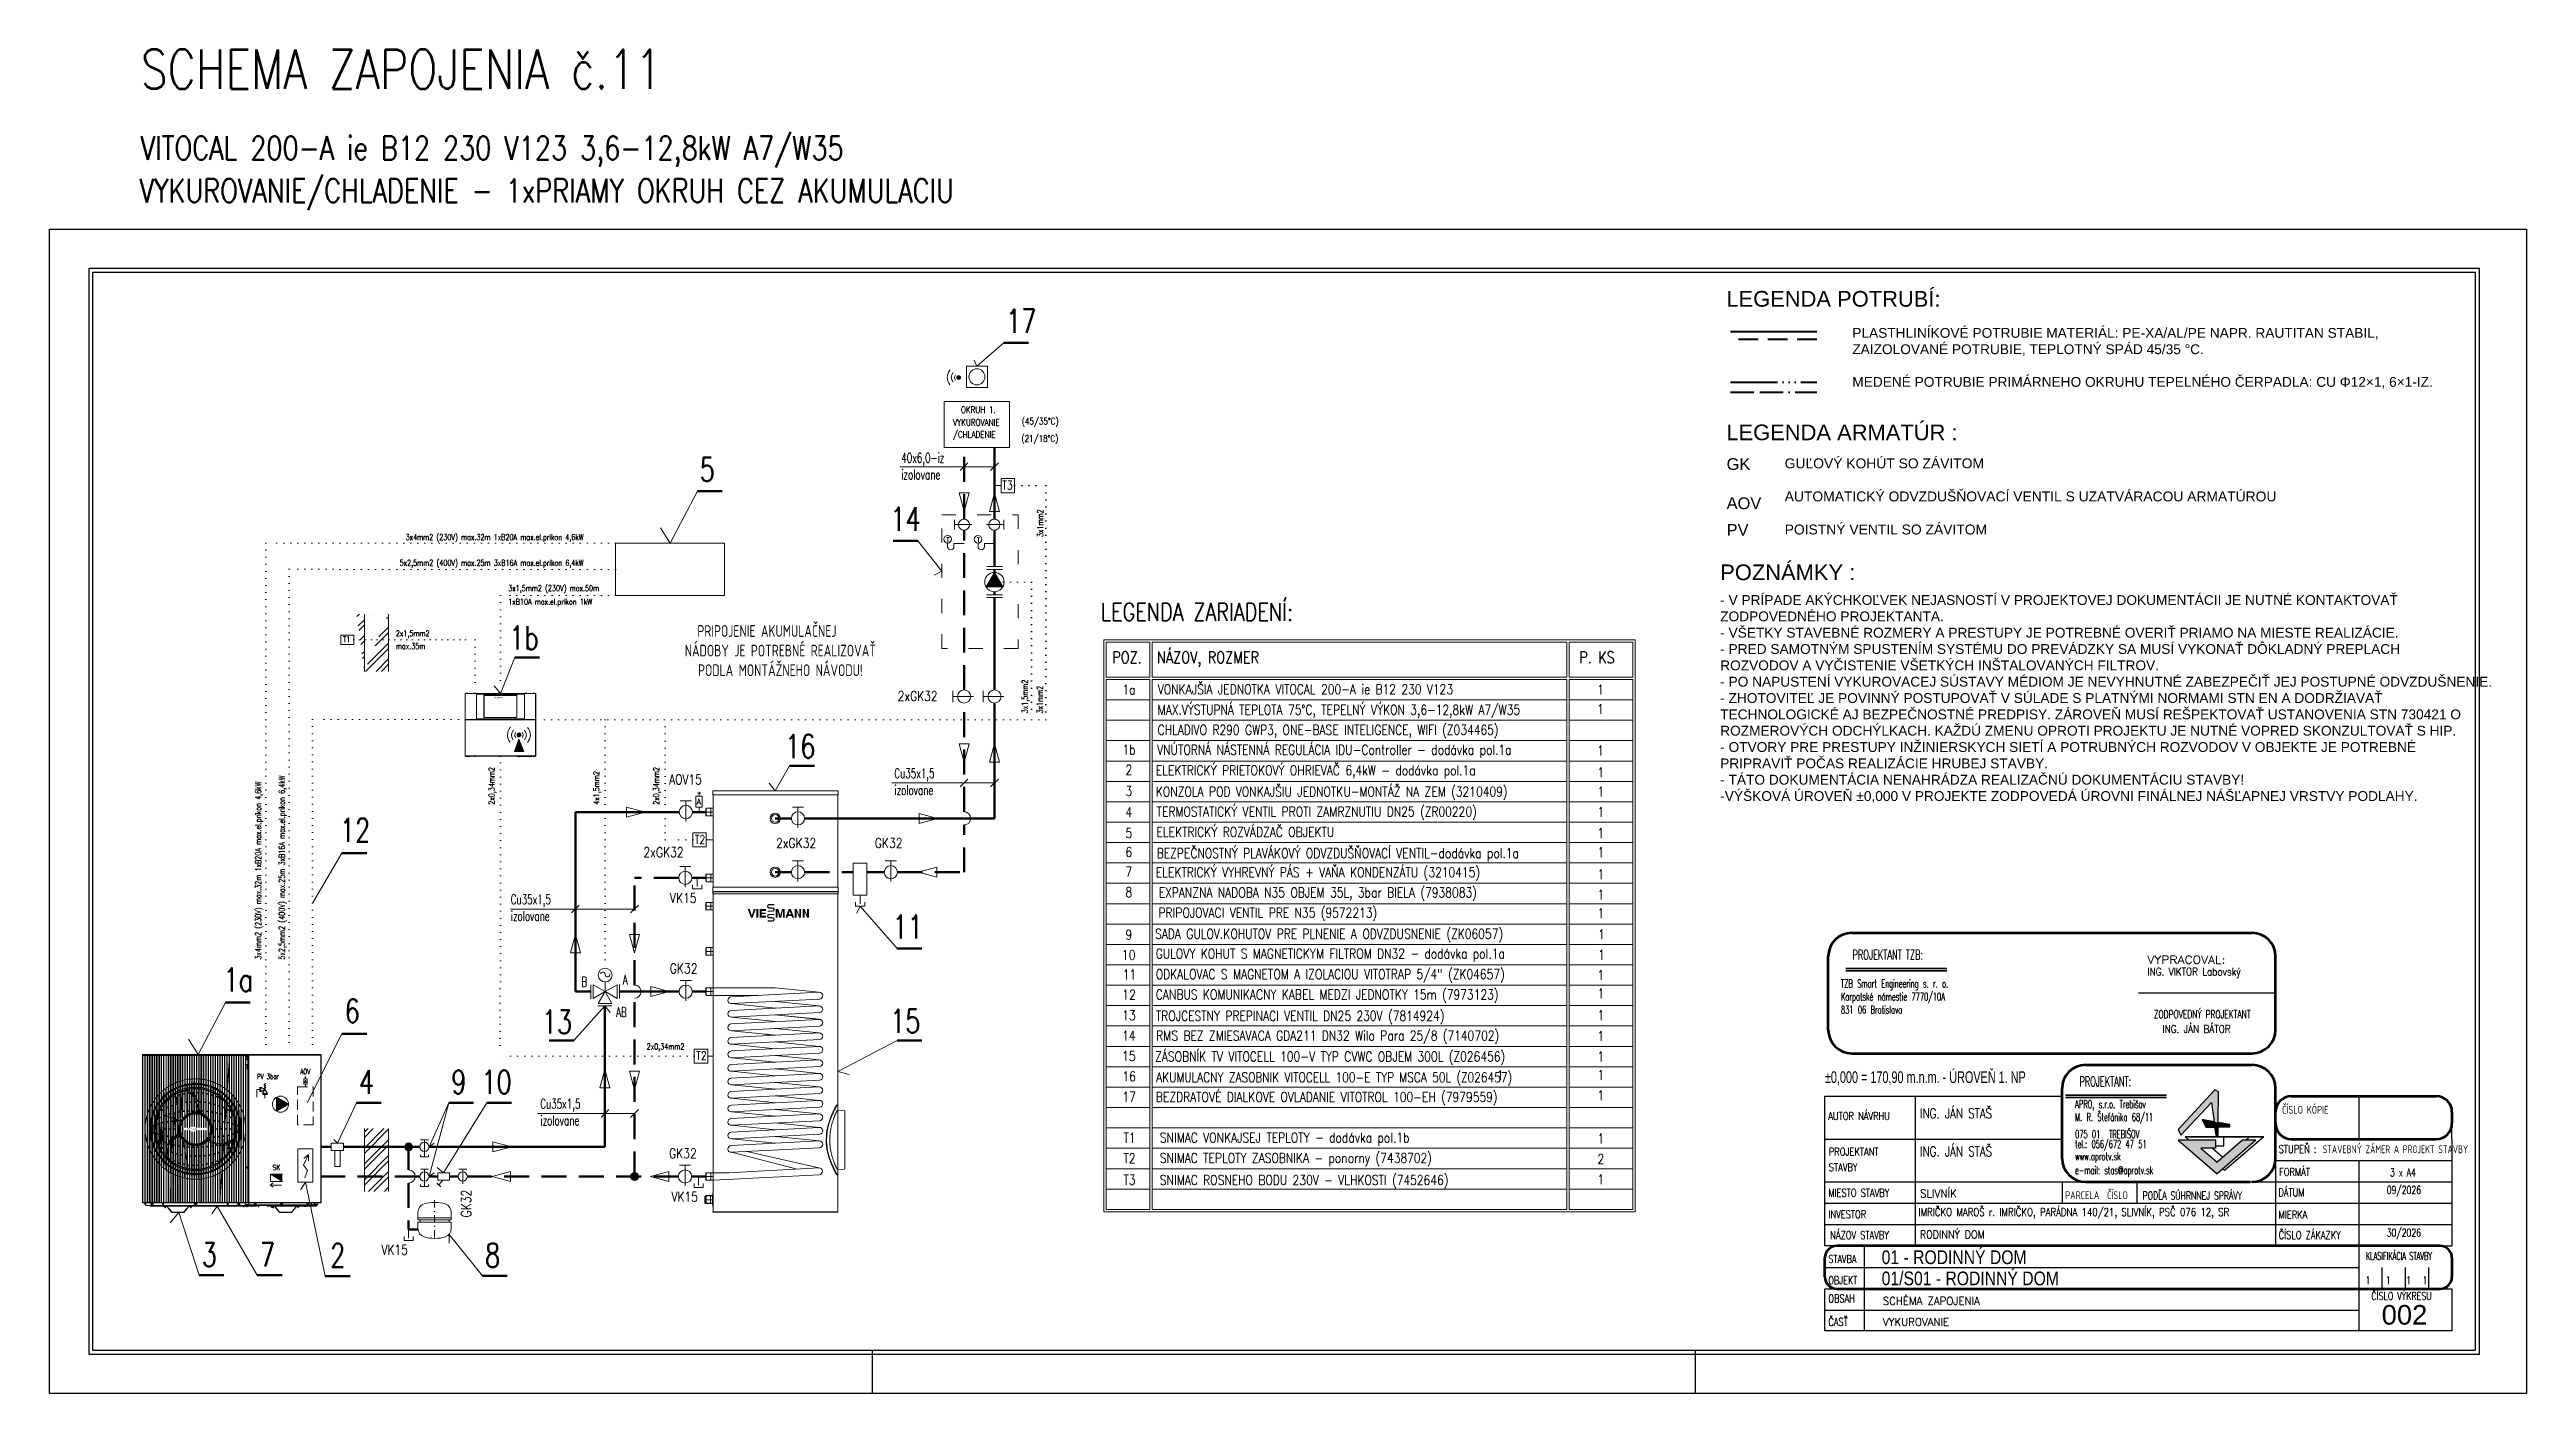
# Model space of a CAD drawing. Header units: millimetres. Extents: x 90740 to 167944, y -39332 to 25855.
# Drawn here: x 136344 to 167944, y 8713 to 25855 of the extents above; entities that cross this region are included whole.
import ezdxf

# ---------------------------------------------------------------- set-up
doc = ezdxf.new("R2010")
doc.units = ezdxf.units.MM
for name, pattern in [('ACAD_ISO03W100', [30, 12, -18]), ('ACAD_ISO06W100', [36, 24, -3, 0, -3, 0, -3, 0, -3]), ('ACAD_ISO07W100', [3, 0, -3]), ('ACAD_ISO11W100', [33, 12, -3, 12, -3, 0, -3]), ('DASH', [75, 50, -25]), ('DASHDOT2', [12.7, 6.35, -3.175, 0, -3.175]), ('DASHED', [19.05, 12.7, -6.35]), ('DASHED2', [9.525, 6.35, -3.175]), ('MITTE2', [1.125, 0.75, -0.125, 0.125, -0.125]), ('PDF_IMPORT', [1, 0.8, -0.2])]:
    doc.linetypes.add(name, pattern=pattern)
for name, color, linetype, lineweight in [('ARMATURY', 7, 'Continuous', 9), ('PISMO-R', 6, 'Continuous', 9), ('POTRUBIE_UK', 1, 'Continuous', 50), ('PRIEČKY', 7, 'Continuous', 9), ('Schedule Graphics', 7, 'Continuous', 9), ('SPIATOCKA', 5, 'DASHED2', 50), ('STENY', 7, 'Continuous', 9), ('tenka', 161, 'Continuous', 9), ('TENKE', 7, 'Continuous', 9), ('UK_PRIVOD', 1, 'Continuous', 50), ('vyk-privod-45', 240, 'Continuous', 40), ('vyk-tc-privod', 175, 'ACAD_ISO06W100', 40), ('vyk-tc-vratka', 30, 'ACAD_ISO11W100', 40), ('vyk-vratka_35°C', 132, 'DASH', 40), ('vyk_POPIS', 7, 'Continuous', 20), ('XR$2$Legenda_ Popis', 7, 'Continuous', 25), ('XR$2$STANDARD', 7, 'Continuous', 25), ('XR$2$Šrafy', 8, 'Continuous', 13)]:
    doc.layers.add(name, color=color, linetype=linetype, lineweight=lineweight)
doc.layers.add('NETLAC', color=6, linetype='Continuous', plot=False)
for name, color, linetype in [('PDF3_Text', 7, 'Continuous'), ('PDF4_Geometry', 7, 'Continuous'), ('PDF7_Geometry', 7, 'Continuous'), ('UK-PRIVOD', 240, 'Continuous'), ('UK-TEXT', 7, 'Continuous'), ('vyk-privod2', 7, 'Continuous')]:
    doc.layers.add(name, color=color, linetype=linetype)
doc.styles.add('ARIAL', font='arial.ttf')
doc.styles.add('ISOCP2', font='isocp2.shx')
doc.styles.add('PDF Viessmann Logo', font='')
doc.styles.add('ROMANS', font='romans.shx', dxfattribs={"width": 0.65, "height": 100})
doc.styles.get("Standard").update_dxf_attribs({"font": 'arial.ttf'})
doc.styles.add('STYLE1', font='romans.shx', dxfattribs={"width": 0.8, "height": 100})
doc.styles.add('STYLE4', font='romans.shx', dxfattribs={"width": 0.75, "height": 125})
doc.styles.add('TEXT125', font='romans.shx', dxfattribs={"width": 0.8, "height": 100})
doc.styles.add('TXT', font='txt.shx')
doc.styles.get('PDF Viessmann Logo').set_extended_font_data('Viessmann Logo')

msp = doc.modelspace()

# ---------------------------------------------------------------- texts
at = {"char_height": 125, "attachment_point": 1}
for s, width, insert in [('\\PPLASTHLINÍKOVÉ POTRUBIE MATERIÁL: PE-XA/AL/PE NAPR. RAUTITAN STABIL, ZAIZOLOVANÉ POTRUBIE, TEPLOTNÝ SPÁD 45/35 °C.^J\\PMEDENÉ POTRUBIE PRIMÁRNEHO OKRUHU TEPELNÉHO ČERPADLA: CU Φ12×1, 6×1-IZ.', 7416.579, (159343.3, 22511.9, 0.8)), ('- V PRÍPADE AKÝCHKOĽVEK NEJASNOSTÍ V PROJEKTOVEJ DOKUMENTÁCII JE NUTNÉ KONTAKTOVAŤ ZODPOVEDNÉHO PROJEKTANTA.\\P- VŠETKY STAVEBNÉ ROZMERY A PRESTUPY JE POTREBNÉ OVERIŤ PRIAMO NA MIESTE REALIZÁCIE.\\P- PRED SAMOTNÝM SPUSTENÍM SYSTÉMU DO PREVÁDZKY SA MUSÍ VYKONAŤ DÔKLADNÝ PREPLACH ROZVODOV A VYČISTENIE VŠETKÝCH INŠTALOVANÝCH FILTROV.\\P- PO NAPUSTENÍ VYKUROVACEJ SÚSTAVY MÉDIOM JE NEVYHNUTNÉ ZABEZPEČIŤ JEJ POSTUPNÉ ODVZDUŠNENIE.\\P- ZHOTOVITEĽ JE POVINNÝ POSTUPOVAŤ V SÚLADE S PLATNÝMI NORMAMI STN EN A DODRŽIAVAŤ TECHNOLOGICKÉ AJ BEZPEČNOSTNÉ PREDPISY. ZÁROVEŇ MUSÍ REŠPEKTOVAŤ USTANOVENIA STN 730421 O ROZMEROVÝCH ODCHÝLKACH. KAŽDÚ ZMENU OPROTI PROJEKTU JE NUTNÉ VOPRED SKONZULTOVAŤ S HIP.\\P- OTVORY PRE PRESTUPY INŽINIERSKYCH SIETÍ A POTRUBNÝCH ROZVODOV V OBJEKTE JE POTREBNÉ PRIPRAVIŤ POČAS REALIZÁCIE HRUBEJ STAVBY.\\P- TÁTO DOKUMENTÁCIA NENAHRÁDZA REALIZAČNÚ DOKUMENTÁCIU STAVBY!\\P-VÝŠKOVÁ ÚROVEŇ ±0,000 V PROJEKTE ZODPOVEDÁ ÚROVNI FINÁLNEJ NÁŠĽAPNEJ VRSTVY PODLAHY.', 9481.578, (157658, 18896.3, 0.8))]:
    msp.add_mtext_dynamic_manual_height_columns(s, width=width, gutter_width=625, heights=[0], dxfattribs=dict(at, insert=insert))
at = {"layer": 'ARMATURY', "color": 0, "linetype": 'ByBlock', "ltscale": 2, "style": 'STYLE4', "width": 0.8}
for s, height, p in [('OKRUH 1.', 84, (147971.6, 21218.6, 0.6)), ('VYKUROVANIE', 84, (147870.2, 21056.7, 0.6)), ('/CHLADENIE', 84, (147870.2, 20903, 0.6)), ('(21/18°C)', 84, (148743.6, 20852.6, -0.4)), ('(45/35°C)', 84, (148747.6, 21071.6, -0.4)), ('2xGK32', 125, (147163.7, 17546.2, 0.6)), ('AOV15', 125, (144247.5, 16482.1, 1.7)), ('2xGK32', 125, (143922.2, 15554.9, -0.2)), ('2xGK32', 125, (145613.9, 15671.3, 0.7)), ('GK32', 125, (146873.6, 15671.3, 0.7)), ('VK15', 125, (144259, 14969.2, 0.7)), ('GK32', 125, (144257.9, 14071.5, 0.4)), ('GK32', 125, (144248.9, 11713.1, 0.4)), ('SK', 65, (139188.6, 11563.3, 0.4)), ('VK15', 125, (144277, 11160, 0.2)), ('VK15', 125, (140578.1, 10482.8, 0.8))]:
    msp.add_text(s, height=height, dxfattribs=at).set_placement(p)
at = {"layer": 'ARMATURY', "style": 'STYLE1'}
for height, p in [(72, (144600.3, 16224.4, 0.8)), (36, (139593.7, 12673.4, 1.3))]:
    msp.add_text('A', height=height, dxfattribs=at).set_placement(p)
at = {"layer": 'ARMATURY', "color": 0, "linetype": 'ByBlock', "ltscale": 2, "style": 'STYLE4', "width": 0.8}
msp.add_text('GK32', height=125, rotation=90, dxfattribs=at).set_placement((141722.4, 10959.1, 0.8))
at = {"layer": 'POTRUBIE_UK', "color": 1, "ltscale": 2, "style": 'TEXT125', "width": 0.75}
msp.add_text('13', height=300, dxfattribs=at).set_placement((142624.8, 13303, 0.7))
at = {"layer": 'PRIEČKY', "attachment_point": 1, "style": 'ROMANS'}
for s, insert, char_height, width in [('40x6,0-iz', (147210.7, 20710.2, 1.2), 125, 1795.96), ('izolovane', (147210.7, 20496.6, 1.2), 125, 1795.96), ('Cu35x1,5', (147121.9, 16686.6, 0.5), 125, 1795.96), ('izolovane', (147121.9, 16472.9, 0.5), 125, 1795.96), ('Cu35x1,5', (142227.6, 15078.6, 1), 125, 1795.96), ('izolovane', (142227.6, 14865, 1), 125, 1795.96), ('B', (143128.8, 14025.8, 2.2), 125, 1795.96), ('A', (143657, 14054.1, 2.2), 125, 1795.96), ('AB', (143572.2, 13640.4, 2.2), 125, 1795.96), ('PV 3bar', (138991.1, 12788.4, 1.3), 65, 1795.96), ('{\\Fromans|c238;AOV}', (139541.8, 12852, 1.3), 65, 897.98), ('Cu35x1,5', (142605.4, 12471.1, 1), 125, 1795.96), ('izolovane', (142605.4, 12257.5, 1), 125, 1795.96)]:
    msp.add_mtext(s, dxfattribs=dict(at, insert=insert, char_height=char_height, width=width))
at = {"layer": 'Schedule Graphics', "style": 'ARIAL'}
for s, p in [('LEGENDA POTRUBÍ:', (157736.6, 22575.8, 0.8)), ('LEGENDA ARMATÚR :', (157736.6, 20872.1)), ('POZNÁMKY :', (157658, 19087.1, 0.8))]:
    msp.add_text(s, height=200, dxfattribs=at).set_placement(p)
at = {"layer": 'STENY', "color": 1, "lineweight": 50, "ltscale": 2, "style": 'TEXT125', "width": 0.75}
for s, p in [('5', (144638.1, 20349.9, 0.7)), ('1b', (142208.7, 18201.6, 0.9)), ('16', (145728.4, 16818, 0.8)), ('11', (147099.3, 14515.8, 0)), ('15', (147068.4, 13314.6, 0))]:
    msp.add_text(s, height=300, dxfattribs=at).set_placement(p)
at = {"layer": 'STENY', "style": 'TEXT125'}
for s, height, width, p in [('T3', 108, 0.8, (148497.7, 20244.4, -3)), ('T', 60.5, 0.8, (147786.7, 19572.5, 0.6)), ('T', 60.5, 0.8, (148175.3, 19572.5, 0.6)), ('T1', 72, 0.8, (140088.4, 18296.7, 0.6)), ('1a', 125, 0.8, (150033.2, 17627.5, 0.8)), ('VONKAJŠIA JEDNOTKA VITOCAL 200-A ie B12 230 V123 ', 125, 0.8, (150482.5, 17632.9, 2.1)), ('1', 125, 0.8, (156089.8, 17627.5, 0.8)), ('MAX.VÝSTUPNÁ TEPLOTA 75%%DC, TEPELNÝ VÝKON 3,6-12,8kW A7/W35', 125, 0.8, (150480.9, 17370.6, 0.8)), ('1', 125, 0.8, (156089.8, 17380.4, 0.8)), ('CHLADIVO R290 GWP3, ONE-BASE INTELIGENCE, WIFI (Z034465)', 125, 0.8, (150480.9, 17114.8, 0.8)), ('1b', 125, 0.8, (150033.2, 16863.4, 0.8)), ('ELEKTRICKÝ PRIETOKOVÝ OHRIEVAČ 6,4kW - dodávka pol.1a', 125, 0.8, (150458.4, 16598.7, 0.8)), ('VNÚTORNÁ NÁSTENNÁ REGULÁCIA IDU-Controller - dodávka pol.1a', 125, 0.8, (150474.7, 16861.1, 2.1)), ('1', 125, 0.8, (156089.8, 16851.1, 0.8)), ('2', 125, 0.8, (150070.1, 16605.5, 0.8)), ('3', 125, 0.8, (150070.1, 16335.1, 0.8)), ('KONZOLA POD VONKAJŠIU JEDNOTKU-MONTÁŽ NA ZEM (3210409)', 125, 0.8, (150458.3, 16327.7, 0.8)), ('1', 125, 0.8, (156093, 16572.8, 0.8)), ('1', 125, 0.8, (156093, 16327.3, 0.8)), ('4', 125, 0.8, (150070.1, 16065.1, 0.8)), ('TERMOSTATICKÝ VENTIL PROTI ZAMRZNUTIU DN25 (ZR00220)', 125, 0.8, (150467.8, 16072.8, 2.1)), ('1', 125, 0.8, (156093, 16067.3, 0.8)), ('T2', 108, 0.8, (144575.1, 15725.5, 1)), ('5', 125, 0.8, (150070.1, 15798.9, 0.8)), ('ELEKTRICKÝ ROZVÁDZAČ OBJEKTU', 125, 0.8, (150467, 15811.1, 0.8)), ('1', 125, 0.8, (156093, 15797.4, 0.8)), ('6', 125, 0.8, (150070.1, 15556.5, 0.8)), ('BEZPEČNOSTNÝ PLAVÁKOVÝ ODVZDUŠŇOVACÍ VENTIL-dodávka pol.1a', 125, 0.8, (150469.4, 15541.7, 0.8)), ('1', 125, 0.8, (156093, 15555, 0.8)), ('7', 125, 0.8, (150070.1, 15305.3, 0.8)), ('8', 125, 0.8, (150070.1, 15045.3, 0.8)), ('ELEKTRICKÝ VYHREVNÝ PÁS + VAŇA KONDENZÁTU (3210415)', 125, 0.8, (150458.5, 15298.9, 0.8)), ('EXPANZNA NADOBA N35 OBJEM 35L, 3bar BIELA (7938083)', 125, 0.8, (150494.3, 15039.8, 0.8)), ('1', 125, 0.8, (156093, 15272.6, 0.8)), ('PRIPOJOVACI VENTIL PRE N35 (9572213)', 125, 0.8, (150491.9, 14782.1, 0.8)), ('1', 125, 0.8, (156093, 15012.6, 0.8)), ('1', 125, 0.8, (156093, 14775.2, 0.8)), ('9', 125, 0.8, (150070.1, 14503.4, 0.8)), ('SADA GULOV.KOHUTOV PRE PLNENIE A ODVZDUSNENIE (ZK06057)', 125, 0.8, (150448.1, 14512.9, 0.8)), ('1', 125, 0.8, (156099.3, 14506.1, 0.8)), ('10', 125, 0.8, (150025.7, 14243.4, 0.8)), ('GULOVY KOHUT S MAGNETICKYM FILTROM DN32 - dodávka pol.1a ', 125, 0.8, (150456.7, 14261.4, 0.8)), ('1', 125, 0.8, (156099.3, 14246.1, 0.8)), ('11', 125, 0.8, (150037.8, 13995.1, 0.8)), ('ODKALOVAC S MAGNETOM A IZOLACIOU VITOTRAP 5/4" (ZK04657)', 125, 0.8, (150456.7, 13998.2, 0.8)), ('1', 125, 0.8, (156093, 13987.3, 0.8)), ('13', 125, 0.8, (150029.2, 13474.4, 0.8)), ('12', 125, 0.8, (150029.6, 13737.9, 0.8)), ('TROJCESTNY PREPINACI VENTIL DN25 230V (7814924)', 125, 0.8, (150458.3, 13467.1, 0.8)), ('CANBUS KOMUNIKACNY KABEL MEDZI JEDNOTKY 15m (7973123)', 125, 0.8, (150458.3, 13739, 0.8)), ('1', 125, 0.8, (156093, 13752.2, 0.8)), ('1', 125, 0.8, (156093, 13475.5, 0.8)), ('14', 125, 0.8, (150029.2, 13214.4, 0.8)), ('RMS BEZ ZMIESAVACA GDA211 DN32 Wilo Para 25/8 (7140702)', 125, 0.8, (150462.5, 13215.1, 0.5)), ('1', 125, 0.8, (156093, 13209, 0.8)), ('T2', 108, 0.8, (144594, 12968.3, 0.8)), ('15', 125, 0.8, (150029.2, 12954.4, 0.8)), ('ZÁSOBNÍK TV VITOCELL 100-V TYP CVWC OBJEM 300L (Z026456)', 125, 0.8, (150449.2, 12948.3, 0.8)), ('1', 125, 0.8, (156093, 12949, 0.8)), ('16', 125, 0.8, (150032.9, 12694.4, 0.8)), ('AKUMULACNY ZASOBNIK VITOCELL 100-E TYP MSCA 50L (Z026457)', 125, 0.79, (150461.8, 12682.6, 0.8)), ('1', 125, 0.8, (154806.4, 12707.1, 0.8)), ('1', 125, 0.8, (156093, 12712.2, 0.8)), ('17', 125, 0.8, (150032.9, 12434.4, 0.8)), ('BEZDRATOVÉ DIALKOVE OVLADANIE VITOTROL 100-EH (7979559)', 125, 0.8, (150458.6, 12431.9, 0.9)), ('1', 125, 0.8, (156093, 12452.2, 0.8)), ('T1', 125, 0.8, (150045.9, 11910.4, 0.8)), ('SNIMAC VONKAJSEJ TEPLOTY - dodávka pol.1b', 125, 0.8, (150509.4, 11914.2, 0.8)), ('1', 125, 0.8, (156093, 11902.4, 0.8)), ('T2', 125, 0.8, (150045.9, 11650.4, 0.8)), ('SNIMAC TEPLOTY ZASOBNIKA - ponorny (7438702)', 125, 0.8, (150509.4, 11654.2, 0.8)), ('2', 125, 0.8, (156093, 11642.4, 0.8)), ('T3', 125, 0.8, (150045.9, 11374.6, 0.8)), ('SNIMAC ROSNEHO BODU 230V - VLHKOSTI (7452646)', 125, 0.8, (150509.4, 11372.5, 0.8)), ('1', 125, 0.8, (156093, 11381.2, 0.8))]:
    msp.add_text(s, height=height, dxfattribs=dict(at, width=width)).set_placement(p)
at = {"layer": 'STENY', "color": 1, "style": 'TEXT125', "width": 0.8}
msp.add_text('LEGENDA ZARIADENÍ:', height=225, dxfattribs=at).set_placement((149755.7, 18569, 0.8))
at = {"layer": 'STENY', "color": 6, "style": 'TEXT125', "width": 0.8}
for s, p in [('POZ.', (149902.6, 18027.1, 0.8)), ('NÁZOV, ROZMER', (150472.7, 18027.1, 0.8)), ('P. KS', (155860.5, 18027.1, 0.8))]:
    msp.add_text(s, height=150, dxfattribs=at).set_placement(p)
at = {"layer": 'UK-PRIVOD', "color": 1, "ltscale": 2, "style": 'TEXT125', "width": 0.75}
for s, p in [('12', (140049.4, 15747.2, 0.8)), ('1a', (138564.1, 13842, 0.8)), ('6', (140110, 13442.4, 0.8))]:
    msp.add_text(s, height=300, dxfattribs=at).set_placement(p)
at = {"layer": 'UK-PRIVOD', "color": 1, "lineweight": 50, "ltscale": 2, "style": 'TEXT125', "width": 0.75}
for s, p in [('4', (140291.4, 12535.8, 1)), ('9', (141469.3, 12535.8, 1)), ('10', (141853.7, 12535.8, 1)), ('3', (138286.5, 10334.2, 0.8)), ('7', (139027.2, 10334.2, 0.8)), ('2', (139924.8, 10324.8, 0.8)), ('8', (141899.5, 10325.4, 0.8))]:
    msp.add_text(s, height=300, dxfattribs=at).set_placement(p)
at = {"layer": 'UK-TEXT', "color": 7, "style": 'ROMANS', "width": 0.8}
for s, p in [('3x1mm2', (149019.4, 19637.1, 0.9)), ('3x1,5mm2', (148822.9, 17389.1, 0.9)), ('3x1mm2', (149014.9, 17386.5, 0.9)), ('3x4mm2 (230V) max.32m 1xB20A max.el.príkon 4,6kW', (139043.3, 14247.4, 0.3)), ('5x2,5mm2 (400V) max.25m 3xB16A max.el.príkon 6,4kW', (139344.5, 14247.4, 0.6)), ('2x0,34mm2', (142021.5, 16222.2, 2.5)), ('4x1,5mm2', (143357.3, 16221.9, 2.5)), ('2x0,34mm2', (144121.9, 16221.9, 2.1))]:
    msp.add_text(s, height=75, rotation=90, dxfattribs=at).set_placement(p)
for s, p in [('3x4mm2 (230V) max.32m 1xB20A max.el.príkon 4,6kW', (140887, 19599, 0.3)), ('5x2,5mm2 (400V) max.25m 3xB16A max.el.príkon 6,4kW', (140810.5, 19271, 0.6)), ('3x1,5mm2 (230V) max.50m ', (142195.9, 18947.6, 0.3)), ('1xB10A max.el.príkon 1kW', (142195.9, 18774.6, 0.3)), ('2x1,5mm2', (140763, 18371.1, 0.1)), ('max.35m', (140763, 18208.9, 0.1)), ('2x0,34mm2', (143962.3, 13100.6, 0.2))]:
    msp.add_text(s, height=75, dxfattribs=at).set_placement(p)
at = {"layer": 'UK_PRIVOD', "color": 1, "style": 'TEXT125', "width": 0.8}
for s, height, p in [('SCHEMA ZAPOJENIA č.11', 500, (137506.4, 25355.4, 0.3)), ('VITOCAL 200-A ie B12 230 V123 3,6-12,8kW A7/W35', 300, (137506.4, 24449.9, 0.3)), ('VYKUROVANIE/CHLADENIE - 1xPRIAMY OKRUH CEZ AKUMULACIU', 300, (137492.6, 23905.7, 0.3))]:
    msp.add_text(s, height=height, dxfattribs=at).set_placement(p)
at = {"layer": 'UK_PRIVOD', "color": 1, "ltscale": 2, "style": 'TEXT125', "width": 0.75}
for s, p in [('17', (148547.5, 22242, -9.6)), ('14', (147071.5, 19717.9, 0.6))]:
    msp.add_text(s, height=300, dxfattribs=at).set_placement(p)
at = {"layer": 'UK_PRIVOD', "color": 1, "insert": (144302.2, 18513.5, 1.6), "char_height": 150, "attachment_point": 1, "style": 'TEXT125'}
msp.add_mtext_dynamic_manual_height_columns('\\pxqc;{\\Fiso214|c238;PRIPOJENIE AKUMULAČNEJ      NÁDOBY JE POTREBNÉ REALIZOVAŤ PODLA MONTÁŽNEHO NÁVODU! }', width=2730.392, gutter_width=1000, heights=[0], dxfattribs=at)
at = {"layer": 'vyk-privod2', "lineweight": 35, "style": 'ARIAL'}
for s, p in [('GK', (157739.8, 20493.2)), ('AOV', (157739.8, 19993.2)), ('PV', (157739.8, 19653.5))]:
    msp.add_text(s, height=150, dxfattribs=at).set_placement(p)
at = {"layer": 'vyk_POPIS', "insert": (158480.7, 20640), "char_height": 126.5, "attachment_point": 1, "style": 'ARIAL'}
msp.add_mtext_dynamic_manual_height_columns('GUĽOVÝ KOHÚT SO ZÁVITOM\\P\\PAUTOMATICKÝ ODVZDUŠŇOVACÍ VENTIL S UZATVÁRACOU ARMATÚROU\\P\\PPOISTNÝ VENTIL SO ZÁVITOM', width=9488.825, gutter_width=12.5, heights=[0], dxfattribs=at)
at = {"layer": 'XR$2$Legenda_ Popis', "color": 7, "linetype": 'Continuous', "lineweight": 25, "attachment_point": 7}
for s, insert, char_height, width, style in [('{\\W0.61;\\~\\~PROJEKTANT TZB:}', (159241.6, 14246.7), 125, 1211.978, 'ROMANS'), ('\\W1.15;VYPRACOVAL:', (163108.2, 14195.2), 100, 1297.141, 'ROMANS'), ('\\W0.70;ZODPOVEDNÝ\\~PROJEKTANT', (163188.9, 13500), 100, 1297.141, 'ROMANS'), ('\\W0.61;\\~\\~PROJEKTANT:', (162136.2, 12630.2), 125, 875.795, 'ROMANS'), ('\\W0.77;AUTOR\\~NÁVRHU', (159036.7, 12201.6), 100, 822.588, 'ROMANS'), ('\\W0.80;ČÍSLO\\~KÓPIE', (164826.5, 12281.7), 100, 635, 'ISOCP2'), ('\\W0.56;075\\~01\\~\\~TREBIŠOV', (162185.5, 11969.9), 100, 871.07, 'TXT'), ('\\W0.56;M.\\~R.\\~Štefánika\\~68/11', (162185.5, 12154.7), 100, 1086.419, 'TXT'), ('\\W0.77;PROJEKTANT', (159044, 11746.6), 100, 688.213, 'ROMANS'), ('\\W0.56;tel.:\\~056/672\\~47\\~51', (162185.5, 11810.6), 100, 871.07, 'TXT'), ('\\W0.56;www.aprotv.sk', (162185.5, 11653.6), 100, 871.07, 'TXT'), ('\\W0.77;STUPEŇ\\~:', (164782.9, 11779.8), 100, 553.838, 'ROMANS'), ('\\W0.67;STAVEBNÝ\\~ZÁMER\\~A\\~PROJEKT\\~STAVBY', (165344.4, 11777.5), 100, 1661.111, 'ISOCP2'), ('\\W0.77;STAVBY', (159044.2, 11546.6), 100, 419.463, 'ROMANS'), ('\\W0.56;e-mail:\\~stas@aprotv.sk', (162185.5, 11476.7), 100, 871.07, 'TXT'), ('\\W0.77;FORMÁT', (164788.9, 11488.8), 100, 419.463, 'ROMANS'), ('\\W0.77;MIESTO\\~STAVBY', (159037.2, 11222), 100, 889.776, 'ROMANS'), ('\\W0.80;PARCELA\\~\\~ČÍSLO', (162058.6, 11191.5), 100, 865, 'ISOCP2'), ('\\W0.77;DÁTUM', (164778.9, 11227), 100, 352.276, 'ROMANS'), ('\\W0.77;INVESTOR', (159037.5, 10948.6), 100, 553.838, 'ROMANS'), ('\\W0.77;NÁZOV\\~STAVBY', (159061.9, 10682.4), 100, 822.588, 'ROMANS'), ('\\W0.77;ČÍSLO\\~ZÁKAZKY', (164782.9, 10682.8), 100, 889.776, 'ROMANS'), ('\\W0.77;MIERKA', (164781.1, 10944), 100, 419.463, 'ROMANS'), ('\\W0.75;STAVBA', (159037.7, 10377.2), 100, 408.615, 'ROMANS'), ('\\W0.61;KLASIFIKÁCIA\\~STAVBY', (165895, 10415.9), 100, 1022.346, 'ROMANS'), ('\\W0.75;OBJEKT', (159037.7, 10107.2), 100, 408.615, 'ROMANS'), ('\\W0.77;OBSAH', (159037.1, 9874.1), 100, 352.276, 'ROMANS'), ('\\W0.74;ČÍSLO\\~VÝKRESU', (165965.6, 9905.9), 100, 853.442, 'ROMANS'), ('002', (166096.6, 9587.6), 250, 712.873, 'ARIAL'), ('\\W0.77;ČASŤ', (159037.5, 9575.6), 100, 285.088, 'ROMANS')]:
    msp.add_mtext(s, dxfattribs=dict(at, insert=insert, char_height=char_height, width=width, style=style))
at = {"layer": 'XR$2$Legenda_ Popis', "linetype": 'Continuous', "lineweight": 25, "insert": (159198.4, 13558.1), "char_height": 100, "width": 1496.956, "attachment_point": 7, "style": 'TXT'}
msp.add_mtext('{\\W0.56;TZB Smart Engineering s. r. o.\\PKarpatské námestie 7770/10A 831 06 Bratislava}', dxfattribs=at)
at = {"layer": 'XR$2$Legenda_ Popis', "color": 7, "linetype": 'Continuous', "lineweight": 35, "attachment_point": 7}
for s, insert, char_height, width, style in [('{\\W0.82;ING.\\~VIKTOR Labovský}', (163108.8, 14010.3), 100, 1461.203, 'ROMANS'), ('{\\W0.82;ING. JÁN BÁTOR}', (163300.3, 13312.6), 100, 1401.476, 'ROMANS'), ('\\W0.66;±0,000\\~=\\~170,90\\~m.n.m.\\~-\\~ÚROVEŇ\\~1.\\~NP', (158993.9, 12644.7), 150, 2642.978, 'ARIAL'), ('\\W0.77;ING.\\~JÁN\\~STAŠ', (160206.5, 12222.4), 125, 1103.597, 'ROMANS'), ('\\W0.77;ING.\\~JÁN\\~STAŠ', (160206.5, 11737), 125, 1103.597, 'ROMANS'), ('{\\W0.72;09/2026}', (166161, 11226), 100, 4499.529, 'ROMANS'), ('{\\W0.72;3\\~x\\~A4}', (166202.3, 11482.1), 100, 4499.529, 'ROMANS'), ('\\W0.80;IMRIČKO\\~MAROŠ\\~r.\\~IMRIČKO,\\~PARÁDNA\\~140/21,\\~SLIVNÍK,\\~PSČ\\~076\\~12,\\~SR', (160187.4, 10943), 100, 4499.529, 'ROMANS'), ('\\W0.96;SLIVNÍK', (160208.2, 11213.2), 100, 603.597, 'ROMANS'), ('\\W0.72;PODĽA\\~SÚHRNNEJ\\~SPRÁVY', (163047.2, 11187.2), 100, 4499.529, 'ROMANS'), ('\\W0.89;RODINNÝ\\~DOM', (160205.3, 10691), 100, 864.859, 'ROMANS'), ('\\W0.72;30/2026', (166161, 10680.6), 100, 4499.529, 'ROMANS'), ('\\W0.72;1\\~\\~\\~\\~1\\~\\~\\~\\~1\\~\\~\\~1\\~\\~', (165891.1, 10105.3), 100, 4499.529, 'ROMANS'), ('{\\W0.95;SCHÉMA ZAPOJENIA}', (159732, 9843.8), 100, 1504.263, 'ROMANS'), ('{\\W0.95;VYKUROVANIE}', (159734.7, 9574.9), 100, 679.324, 'ROMANS')]:
    msp.add_mtext(s, dxfattribs=dict(at, insert=insert, char_height=char_height, width=width, style=style))
at = {"layer": 'XR$2$Legenda_ Popis', "color": 1, "linetype": 'Continuous', "lineweight": 25, "insert": (162185.7, 12323.2), "char_height": 100, "width": 1089.168, "attachment_point": 7, "style": 'TXT'}
msp.add_mtext('\\W0.56;APRO,\\~s.r.o.\\~Trebišov', dxfattribs=at)
at = {"layer": 'XR$2$Legenda_ Popis', "color": 7, "linetype": 'Continuous', "lineweight": 70, "char_height": 175, "attachment_point": 7, "style": 'ARIAL'}
for s, insert, width in [('\\W0.82;01\\~-\\~RODINNÝ\\~DOM', (159718.1, 10360.8), 1934.65), ('\\W0.82;01/S01\\~-\\~RODINNÝ\\~DOM', (159718.1, 10090.8), 2350.239)]:
    msp.add_mtext(s, dxfattribs=dict(at, insert=insert, width=width))

# ---------------------------------------------------------------- blocks, each defined once
blk = doc.blocks.new('Regulátor')
at = {"layer": 'PDF7_Geometry', "lineweight": 13}
for points in [[(1, -168), (1, -167), (0, -167), (0, -167), (0, -167), (0, 0), (0, 0), (0, 0), (1, 0), (1, 0)], [(448, 0), (1, 0), (1, -167), (448, -167), (448, 0), (449, 0), (449, 0), (450, 0), (450, 0)], [(220, 0), (220, 0), (219, 0), (219, 0), (218, 0), (217, 0), (216, 0), (215, 0), (215, 0), (215, 0)], [(450, 0), (450, -167), (450, -167), (449, -167), (449, -167), (449, -168), (449, -168)], [(0, -1), (0, -2)], [(120, -12), (120, -12), (120, -12), (120, -13)], [(330, -155), (330, -155), (330, -155), (330, -155), (120, -155), (120, -12), (330, -12)], [(120, -12), (120, -12), (120, -12), (120, -12)], [(120, -16), (120, -16)], [(120, -23), (120, -23)], [(120, -25), (120, -25)], [(120, -155), (120, -155), (120, -155), (120, -155)], [(120, -155), (120, -155), (120, -155), (120, -155)], [(121, -12), (121, -12)], [(121, -155), (121, -155)], [(308, -12), (308, -12)], [(308, -155), (308, -155)], [(329, -12), (330, -12)], [(329, -12), (329, -12), (329, -12), (329, -13), (329, -13), (329, -154), (329, -155), (329, -155), (329, -155), (329, -155)], [(329, -13), (330, -13)], [(330, -13), (329, -13)], [(330, -13), (329, -13)], [(329, -14), (330, -14)], [(330, -14), (329, -14)], [(329, -15), (330, -15)], [(330, -15), (329, -15)], [(329, -152), (330, -152)], [(330, -153), (329, -153)], [(330, -153), (329, -153)], [(329, -153), (330, -153)], [(329, -154), (330, -154)], [(330, -154), (329, -154)], [(329, -154), (330, -154)], [(330, -155), (329, -155)], [(330, -155), (330, -12), (330, -12), (330, -12), (330, -12)], [(330, -49), (330, -49)], [(330, -49), (330, -49)], [(330, -54), (330, -54)], [(330, -55), (330, -55)], [(330, -118), (330, -118), (330, -113), (330, -113)], [(330, -113), (330, -113)], [(330, -113), (330, -113), (330, -118), (330, -118)], [(330, -118), (330, -118)], [(450, -1), (450, -2)], [(0, -168), (0, -168), (0, -168), (1, -168), (1, -168), (1, -168), (1, -167), (1, -167)], [(1, -400), (0, -400), (0, -399), (0, -168), (0, -167), (1, -167)], [(0, -167), (0, -167)], [(1, -168), (1, -168)], [(449, -167), (449, -167), (449, -168), (449, -168), (449, -168), (450, -168), (450, -168)], [(449, -167), (450, -167), (450, -168), (450, -399), (450, -400), (449, -400)], [(449, -168), (449, -168)], [(450, -167), (450, -167)], [(450, -398), (450, -399), (450, -399), (450, -399), (449, -399), (449, -399), (449, -399), (449, -400), (449, -400), (1, -400), (1, -399), (0, -399), (0, -399), (0, -399)], [(0, -398), (0, -399)], [(16, -400), (16, -400), (1, -400), (1, -400), (1, -400), (1, -399), (1, -399)], [(16, -400), (17, -400), (18, -400), (18, -400), (18, -400), (18, -400)], [(16, -401), (16, -403), (17, -404), (17, -404), (18, -404), (18, -404), (19, -404), (19, -404), (19, -404), (20, -403), (20, -401)], [(16, -403), (16, -403), (17, -403), (17, -403), (18, -403), (18, -403), (19, -403), (20, -403), (20, -403), (20, -403)], [(20, -400), (20, -400), (19, -400), (17, -400), (17, -400)], [(17, -400), (17, -400)], [(19, -400), (19, -400)], [(21, -400), (22, -400), (22, -400)], [(22, -400), (22, -400), (22, -400), (22, -400), (23, -400), (23, -400), (24, -400), (25, -400), (26, -400), (27, -400), (28, -400), (29, -400), (30, -400), (31, -400), (31, -400), (31, -400), (31, -400), (31, -400)], [(331, -400), (331, -400), (331, -400), (331, -400), (332, -400), (332, -400), (333, -400), (334, -400), (335, -400), (336, -400), (337, -400), (338, -400), (339, -400), (340, -400), (340, -400), (340, -400), (341, -400), (341, -400)], [(342, -401), (342, -403), (343, -404), (343, -404), (344, -404), (344, -404), (345, -404), (345, -404), (345, -404), (346, -403), (346, -401)], [(342, -403), (342, -403), (343, -403), (343, -403), (344, -403), (345, -403), (345, -403), (346, -403), (346, -403), (346, -403)], [(353, -400), (353, -401), (356, -402), (356, -403), (356, -403), (357, -403), (357, -403), (357, -403), (357, -403), (357, -403), (357, -403), (357, -403), (357, -403), (357, -403), (358, -403), (358, -403), (358, -403), (358, -403), (358, -403), (358, -403), (423, -403), (423, -403), (423, -403), (423, -403), (423, -403), (423, -403), (424, -403), (424, -403), (424, -403), (424, -403), (424, -403), (424, -403), (424, -403), (425, -403), (425, -403), (425, -403), (425, -403), (427, -401), (428, -401), (428, -400)], [(353, -401), (353, -401), (353, -401), (353, -401), (353, -401), (354, -401), (354, -401), (354, -401), (354, -401), (355, -401), (355, -401), (355, -401), (356, -401), (356, -401), (356, -401), (357, -401), (357, -401), (358, -401), (358, -402), (358, -403)], [(358, -400), (358, -401), (394, -401), (423, -401), (423, -400), (423, -400)], [(423, -403), (423, -402), (423, -401), (424, -401), (425, -401), (425, -401), (426, -401), (426, -401), (426, -401), (427, -401), (427, -401), (427, -401), (427, -401), (428, -401), (428, -401), (428, -401), (428, -401), (428, -401)], [(428, -400), (430, -400), (430, -400)], [(431, -400), (431, -400)], [(449, -399), (449, -399), (449, -400), (449, -400), (449, -400), (434, -400), (433, -400), (432, -400), (432, -400), (432, -400), (432, -400)], [(433, -400), (433, -400)], [(433, -400), (433, -400)], [(434, -400), (434, -400)], [(449, -399), (449, -399)], [(450, -359), (450, -358)], [(450, -358), (450, -358), (450, -358)]]:
    blk.add_lwpolyline(points, dxfattribs=at)
for points in [[(16, 0), (16, 0), (15, 0), (15, 0), (14, 0), (13, 0), (12, 0), (11, 0), (10, 0), (10, 0), (9, 0), (8, 0), (7, 0), (7, 0), (6, 0), (6, 0, -0.337104), (8, 1), (8, 1), (8, 1), (9, 1), (9, 1), (10, 1), (11, 1), (12, 1), (13, 1), (13, 1), (14, 1), (14, 1), (14, 1, -0.340885)], [(6, -401), (6, -401), (7, -401), (7, -401), (8, -401), (9, -401), (10, -401), (10, -401), (11, -401), (12, -401), (13, -401), (14, -401), (15, -401), (15, -401), (16, -401), (16, -401, -0.33928), (14, -402), (14, -402), (14, -402), (13, -402), (13, -402), (12, -402), (11, -402), (10, -402), (9, -402), (9, -402), (8, -402), (8, -402), (8, -402, -0.339805)], [(434, -401), (434, -401), (434, -401), (435, -401), (436, -401), (436, -401), (437, -401), (438, -401), (439, -401), (440, -401), (441, -401), (442, -401), (443, -401), (443, -401), (443, -401), (444, -401, -0.337738), (442, -402), (442, -402), (442, -402), (441, -402), (440, -402), (440, -402), (439, -402), (438, -402), (437, -402), (436, -402), (436, -402), (436, -402), (436, -402, -0.34044)]]:
    blk.add_lwpolyline(points, format="xyb", close=True, dxfattribs=at)
for points in [[(62, 1), (61, 1), (60, 1), (59, 1), (59, 1), (58, 1), (58, 1, 0.339923), (57, 0), (57, 0), (57, 0), (58, 0), (59, 0), (60, 0), (61, 0), (62, 0), (62, 1), (62, 1), (62, 1), (62, 1), (63, 1), (64, 1), (64, 1), (65, 1), (65, 1, -0.340437), (66, 0), (66, 0), (66, 0), (65, 0), (65, 0), (64, 0), (63, 0), (62, 0), (62, 0), (62, 0)], [(218, 1), (218, 1), (218, 1), (217, 1), (217, 1), (216, 1), (215, 1), (215, 1), (215, 1), (215, 0), (214, 0), (213, 0), (212, 0), (211, 0), (211, 0), (210, 0), (210, 0, -0.339475), (212, 1), (212, 1), (212, 1), (213, 1), (213, 1), (214, 1), (215, 1)], [(388, 0), (388, 0), (388, 0), (389, 0), (390, 0), (391, 0), (392, 0), (392, 0), (393, 0), (393, 0, 0.339805), (391, 1), (391, 1), (391, 1), (390, 1), (390, 1), (389, 1), (388, 1), (388, 1), (388, 1), (388, 0), (387, 0), (386, 0), (385, 0), (384, 0), (384, 0), (384, 0), (383, 0, -0.339935), (385, 1), (385, 1), (385, 1), (386, 1), (387, 1), (387, 1), (388, 1)], [(436, 1), (436, 1), (436, 1), (436, 1), (437, 1), (438, 1), (439, 1), (440, 1), (440, 1), (441, 1), (442, 1), (442, 1), (442, 1, -0.340435), (444, 0), (443, 0), (443, 0), (443, 0), (442, 0), (441, 0), (440, 0), (439, 0), (438, 0), (437, 0), (436, 0), (436, 0), (435, 0), (434, 0), (434, 0), (434, 0)], [(1, -400, 0.116307), (2, -400), (17, -400), (17, -400)], [(16, -401), (16, -401), (17, -401), (17, -401), (18, -401), (19, -401), (20, -401), (20, -401), (20, -401), (21, -401, 0.419555), (21, -400)], [(22, -400), (23, -400, 0.135909), (24, -402), (24, -402), (24, -402), (25, -402), (26, -402), (26, -402), (27, -402), (28, -402), (28, -402), (29, -402), (29, -402), (29, -402, 0.136481), (30, -400)], [(62, -400), (62, -400), (62, -401), (61, -401), (60, -401), (59, -401), (58, -401), (57, -401), (57, -401), (57, -401, 0.342598), (58, -402), (58, -402), (59, -402), (59, -402), (60, -402), (61, -402), (62, -402), (62, -402), (62, -401), (62, -401), (63, -401), (64, -401), (65, -401), (65, -401), (66, -401), (66, -401), (66, -401, -0.339925), (65, -402), (65, -402), (64, -402), (64, -402), (63, -402), (62, -402), (62, -402)], [(225, -402), (226, -402), (227, -402), (227, -402), (228, -402), (228, -402), (228, -402, 0.340371), (230, -401), (230, -401), (229, -401), (229, -401), (228, -401), (227, -401), (226, -401), (225, -401), (225, -401), (225, -402), (225, -402), (224, -402), (223, -402), (223, -402), (222, -402), (222, -402), (222, -402, -0.342157), (220, -401), (220, -401), (221, -401), (221, -401), (222, -401), (223, -401), (224, -401), (225, -401), (225, -400), (225, -400)], [(332, -400, 0.13847), (333, -402), (333, -402), (334, -402), (334, -402), (335, -402), (335, -402), (336, -402), (337, -402), (337, -402), (338, -402), (338, -402), (338, -402, 0.136674), (339, -400)], [(341, -400, 0.418347), (342, -401), (342, -401), (342, -401), (343, -401), (343, -401), (344, -401), (345, -401), (345, -401), (346, -401), (346, -401), (347, -401), (347, -401, 0.41737), (347, -400)], [(449, -400, -0.118036), (448, -400), (433, -400), (433, -400), (431, -400), (430, -400)]]:
    blk.add_lwpolyline(points, format="xyb", dxfattribs=at)
for points in [[(378, -5), (378, -163), (72, -163), (72, -5)], [(72, -163), (378, -163), (378, -5), (72, -5)], [(330, -12), (330, -155), (120, -155), (120, -12)], [(121, -13), (329, -13), (329, -12), (120, -12)], [(121, -13), (120, -13), (120, -13), (120, -13), (121, -13), (121, -13)], [(120, -155), (120, -154), (120, -13), (120, -13)], [(120, -155), (329, -155), (329, -154), (121, -154)], [(120, -154), (120, -154), (121, -154), (121, -154), (121, -154), (120, -154)], [(121, -154), (329, -154), (329, -13), (121, -13)], [(329, -13), (329, -13), (329, -13), (329, -13), (329, -13), (329, -13)], [(329, -154), (329, -154), (329, -154), (329, -154), (329, -154), (329, -154)], [(330, -49), (330, -55), (330, -54), (330, -49)], [(449, -168), (1, -168), (1, -399), (449, -399)]]:
    blk.add_lwpolyline(points, close=True, dxfattribs=at)
at = {"layer": 'PDF7_Geometry', "linetype": 'PDF_IMPORT', "lineweight": 13, "ltscale": 2.734483}
blk.add_lwpolyline([(30, -400), (428, -400), (428, -400)], dxfattribs=at)
at = {"layer": 'PDF7_Geometry', "lineweight": 13}
for centre, radius, start, end in [((2, -398), 2.29, 227.599, 238.8786), ((7, -400), 0.3, 90.109, 179.8913), ((220, -400), 0.3, 90.1101, 179.8903)]:
    blk.add_arc(centre, radius, start, end, dxfattribs=at)
for points in [[(6, 0), (6, 0), (6, 0), (6, 0)], [(16, 0), (16, 0), (16, 0), (16, 0)], [(57, 0), (57, 0), (57, 0), (57, 0)], [(66, 0), (66, 0), (66, 0), (66, 0)], [(210, 0), (210, 0), (210, 0), (210, 0)], [(220, 0), (220, 1), (219, 1), (218, 1)], [(220, 0), (220, 0), (220, 0), (220, 0)], [(383, 0), (383, 0), (383, 0), (383, 0)], [(393, 0), (393, 0), (393, 0), (393, 0)], [(436, 1), (435, 1), (434, 1), (434, 0)], [(434, 0), (434, 0), (434, 0), (434, 0)], [(444, 0), (444, 0), (444, 0), (444, 0)], [(6, -400), (6, -400), (6, -401), (6, -401)], [(16, -400), (16, -400), (16, -400), (15, -400)], [(16, -401), (16, -401), (16, -400), (16, -400)], [(21, -400), (21, -400), (21, -400), (21, -400)], [(57, -400), (57, -400), (57, -400), (57, -400)], [(57, -400), (57, -400), (57, -401), (57, -401)], [(66, -400), (66, -400), (66, -400), (66, -400)], [(66, -401), (66, -401), (66, -400), (66, -400)], [(220, -400), (220, -400), (220, -401), (220, -401)], [(230, -400), (230, -400), (230, -400), (229, -400)], [(230, -401), (230, -401), (230, -400), (230, -400)], [(341, -400), (341, -400), (341, -400), (341, -400)], [(347, -400), (347, -400), (347, -400), (347, -400)], [(434, -400), (434, -400), (434, -400), (434, -400)], [(434, -400), (434, -400), (434, -401), (434, -401)], [(444, -400), (444, -400), (443, -400), (443, -400)], [(444, -401), (444, -401), (444, -400), (444, -400)], [(449, -400), (449, -400), (449, -400), (449, -400)]]:
    blk.add_open_spline(points, degree=3, dxfattribs=at)
at = {"layer": 'PDF3_Text', "insert": (179, -28), "char_height": 8.1, "attachment_point": 4, "style": 'PDF Viessmann Logo'}
blk.add_mtext('{\\C255;\\c16777215;VIESMANN}', dxfattribs=at)
blk = doc.blocks.new('200-A_10 bis 12')
at = {"layer": 'PDF4_Geometry', "lineweight": 13}
for p, q in [((6274, 3277), (7412, 3277)), ((6274, 3276), (6274, 2336)), ((6275, 2336), (6275, 3274)), ((6277, 3274), (6277, 2336)), ((6307, 3274), (6287, 3274)), ((6289, 2336), (6289, 3274)), ((6292, 3274), (6292, 2336)), ((6299, 3274), (6299, 3277)), ((6322, 2923), (6322, 3274)), ((6364, 3006), (6364, 3274)), ((6367, 2995), (6367, 3274)), ((6409, 2336), (6409, 3274)), ((6409, 3274), (6411, 3274)), ((6411, 3049), (6411, 3274)), ((6485, 2336), (6485, 3274)), ((6500, 3274), (6500, 2336)), ((6514, 3274), (6515, 3274)), ((6515, 2336), (6515, 3274)), ((6531, 3109), (6531, 3274)), ((6573, 3119), (6573, 3274)), ((6605, 2902), (6605, 3274)), ((6606, 3274), (6606, 3125)), ((6648, 3274), (6650, 3274)), ((6678, 3274), (6680, 3274)), ((6695, 3274), (6693, 3274)), ((6709, 2336), (6709, 3274)), ((6722, 3099), (6722, 3274)), ((6723, 2336), (6723, 3274)), ((6724, 2336), (6724, 3274)), ((6738, 2336), (6738, 3274)), ((6739, 2336), (6739, 3274)), ((6752, 3090), (6752, 3274)), ((6767, 3079), (6767, 3274)), ((6782, 3066), (6782, 3274)), ((6783, 3274), (6783, 2336)), ((6784, 3274), (6783, 3274)), ((6799, 2336), (6799, 3274)), ((6814, 2336), (6814, 3274)), ((6827, 3032), (6827, 3274)), ((6827, 2336), (6827, 3274)), ((6829, 2336), (6829, 3274)), ((6842, 3018), (6842, 3274)), ((6842, 2336), (6842, 3274)), ((6857, 3274), (6859, 3274)), ((6857, 3274), (6857, 2336)), ((6872, 3274), (6872, 2336)), ((6874, 2336), (6874, 3274)), ((6886, 2955), (6886, 3274)), ((6887, 3274), (6887, 2336)), ((6887, 3274), (6889, 3274)), ((6889, 2336), (6889, 3274)), ((6917, 2336), (6917, 3274)), ((6931, 3274), (6931, 3188)), ((6931, 3189), (6949, 3189)), ((6932, 3188), (6931, 3188)), ((6931, 2336), (6931, 3188)), ((6931, 3188), (6931, 2336)), ((6934, 3188), (6932, 3188)), ((6932, 2336), (6932, 3188)), ((6933, 2336), (6933, 3188)), ((6934, 3188), (6946, 3188)), ((6934, 3188), (6934, 2336)), ((6946, 3262), (6947, 3262)), ((6946, 2336), (6946, 3188)), ((6947, 3212), (6947, 3214)), ((6947, 2336), (6947, 3188)), ((6948, 2336), (6948, 3188)), ((6949, 3274), (6949, 2565)), ((6949, 3212), (6949, 3251)), ((7412, 2335), (7412, 3277)), ((7413, 2336), (7413, 3277)), ((6412, 3015), (6412, 3016)), ((6442, 2996), (6442, 3040)), ((6528, 2757), (6528, 2853)), ((6544, 2814), (6544, 2872)), ((6560, 2814), (6560, 2885)), ((6575, 2814), (6575, 2893)), ((6588, 2898), (6588, 2898)), ((6590, 2821), (6590, 2898)), ((6605, 2821), (6605, 2900)), ((6618, 2814), (6618, 2900)), ((6620, 2900), (6620, 2814)), ((6633, 2814), (6633, 2898)), ((6635, 2898), (6635, 2814)), ((6648, 2814), (6648, 2893)), ((6650, 2893), (6650, 2893)), ((6663, 2814), (6663, 2885)), ((6665, 2884), (6665, 2884)), ((6680, 2814), (6680, 2872)), ((6695, 2757), (6695, 2853)), ((6886, 2827), (6886, 2898)), ((6916, 2878), (6916, 2891)), ((6304, 2336), (6304, 2715)), ((6307, 2727), (6307, 2336)), ((6322, 2687), (6322, 2336)), ((6516, 2830), (6515, 2830)), ((6517, 2819), (6517, 2819)), ((6530, 2336), (6530, 2752)), ((6543, 2796), (6545, 2796)), ((6544, 2796), (6544, 2738)), ((6545, 2336), (6545, 2734)), ((6558, 2814), (6560, 2814)), ((6558, 2796), (6560, 2796)), ((6560, 2336), (6560, 2723)), ((6573, 2814), (6575, 2814)), ((6573, 2796), (6575, 2796)), ((6574, 2796), (6574, 2717)), ((6575, 2336), (6575, 2715)), ((6588, 2821), (6590, 2821)), ((6588, 2786), (6590, 2786)), ((6590, 2336), (6590, 2710)), ((6603, 2821), (6605, 2821)), ((6603, 2786), (6605, 2786)), ((6603, 2336), (6603, 2708)), ((6618, 2796), (6620, 2796)), ((6620, 2336), (6620, 2708)), ((6633, 2814), (6635, 2814)), ((6633, 2336), (6633, 2710)), ((6635, 2336), (6635, 2711)), ((6650, 2796), (6648, 2796)), ((6648, 2715), (6648, 2336)), ((6663, 2796), (6665, 2796)), ((6663, 2336), (6663, 2723)), ((6678, 2814), (6680, 2814)), ((6678, 2796), (6680, 2796)), ((6678, 2336), (6678, 2734)), ((6680, 2796), (6680, 2738)), ((6693, 2336), (6693, 2752)), ((6694, 2336), (6694, 2754)), ((6706, 2791), (6707, 2791)), ((6708, 2830), (6707, 2830)), ((6707, 2780), (6708, 2780)), ((6886, 2712), (6886, 2783)), ((6901, 2776), (6901, 2834)), ((6901, 2336), (6901, 2687)), ((6916, 2336), (6916, 2708)), ((6919, 2715), (6919, 2336)), ((6319, 2336), (6319, 2682)), ((6334, 2336), (6334, 2654)), ((6337, 2655), (6337, 2336)), ((6349, 2336), (6349, 2622)), ((6352, 2625), (6352, 2336)), ((6364, 2336), (6364, 2604)), ((6367, 2615), (6367, 2336)), ((6379, 2336), (6379, 2592)), ((6382, 2592), (6382, 2336)), ((6394, 2336), (6394, 2570)), ((6396, 2574), (6396, 2336)), ((6409, 2336), (6409, 2557)), ((6411, 2560), (6411, 2336)), ((6424, 2336), (6424, 2546)), ((6426, 2548), (6426, 2336)), ((6438, 2336), (6438, 2535)), ((6441, 2534), (6441, 2336)), ((6456, 2534), (6456, 2336)), ((6782, 2336), (6782, 2544)), ((6785, 2541), (6785, 2336)), ((6797, 2336), (6797, 2548)), ((6800, 2546), (6800, 2336)), ((6812, 2567), (6812, 2336)), ((6815, 2557), (6815, 2336)), ((6827, 2336), (6827, 2578)), ((6830, 2570), (6830, 2336)), ((6842, 2336), (6842, 2592)), ((6842, 2587), (6842, 2582)), ((6844, 2585), (6844, 2336)), ((6857, 2336), (6857, 2609)), ((6859, 2604), (6859, 2336)), ((6872, 2336), (6872, 2625)), ((6874, 2624), (6874, 2336)), ((6886, 2336), (6886, 2655)), ((6889, 2647), (6889, 2336)), ((6904, 2682), (6904, 2336)), ((6468, 2336), (6468, 2523)), ((6471, 2523), (6471, 2336)), ((6483, 2336), (6483, 2511)), ((6486, 2513), (6486, 2336)), ((6498, 2336), (6498, 2509)), ((6501, 2507), (6501, 2336)), ((6513, 2336), (6513, 2504)), ((6516, 2505), (6516, 2336)), ((6528, 2336), (6528, 2496)), ((6531, 2501), (6531, 2336)), ((6543, 2336), (6543, 2492)), ((6546, 2494), (6546, 2336)), ((6558, 2336), (6558, 2489)), ((6561, 2498), (6561, 2336)), ((6573, 2336), (6573, 2491)), ((6576, 2493), (6576, 2336)), ((6588, 2336), (6588, 2490)), ((6591, 2488), (6591, 2336)), ((6603, 2336), (6603, 2485)), ((6606, 2485), (6606, 2336)), ((6618, 2336), (6618, 2491)), ((6620, 2489), (6620, 2336)), ((6633, 2336), (6633, 2488)), ((6635, 2490), (6635, 2336)), ((6647, 2336), (6647, 2490)), ((6650, 2487), (6650, 2336)), ((6662, 2336), (6662, 2495)), ((6665, 2494), (6665, 2336)), ((6677, 2336), (6677, 2491)), ((6680, 2492), (6680, 2336)), ((6692, 2336), (6692, 2504)), ((6695, 2496), (6695, 2336)), ((6707, 2336), (6707, 2505)), ((6710, 2504), (6710, 2336)), ((6722, 2336), (6722, 2510)), ((6725, 2505), (6725, 2336)), ((6737, 2336), (6737, 2520)), ((6740, 2511), (6740, 2336)), ((6752, 2336), (6752, 2520)), ((6755, 2518), (6755, 2336)), ((6767, 2336), (6767, 2525)), ((6770, 2526), (6770, 2336)), ((6275, 2336), (6277, 2336)), ((6295, 2335), (6277, 2335)), ((6290, 2336), (6291, 2336)), ((6293, 2322), (6293, 2333)), ((7387, 2317), (6300, 2317)), ((6305, 2336), (6306, 2336)), ((6319, 2336), (6321, 2336)), ((6322, 2320), (6322, 2317)), ((6325, 2314), (6919, 2314)), ((6327, 2317), (6327, 2320)), ((6334, 2336), (6336, 2336)), ((6339, 2317), (6339, 2313)), ((6343, 2317), (6343, 2320)), ((6347, 2317), (6347, 2320)), ((6349, 2336), (6351, 2336)), ((6364, 2336), (6366, 2336)), ((6379, 2336), (6381, 2336)), ((6394, 2336), (6396, 2336)), ((6424, 2336), (6426, 2336)), ((6439, 2336), (6441, 2336)), ((6454, 2336), (6456, 2336)), ((6462, 2273), (6537, 2273)), ((6469, 2336), (6471, 2336)), ((6484, 2336), (6486, 2336)), ((6499, 2336), (6501, 2336)), ((6514, 2336), (6515, 2336)), ((6529, 2336), (6530, 2336)), ((6543, 2336), (6545, 2336)), ((6558, 2336), (6560, 2336)), ((6573, 2336), (6575, 2336)), ((6588, 2336), (6590, 2336)), ((6599, 2320), (6599, 2317)), ((6602, 2320), (6621, 2320)), ((6604, 2320), (6604, 2317)), ((6618, 2336), (6620, 2336)), ((6619, 2317), (6619, 2320)), ((6624, 2317), (6624, 2320)), ((6648, 2336), (6650, 2336)), ((6708, 2336), (6710, 2336)), ((6737, 2336), (6738, 2336)), ((6753, 2336), (6754, 2336)), ((6767, 2336), (6769, 2336)), ((6797, 2336), (6799, 2336)), ((6812, 2336), (6814, 2336)), ((6857, 2336), (6859, 2336)), ((6876, 2320), (6876, 2317)), ((6878, 2317), (6878, 2313)), ((6879, 2320), (6881, 2320)), ((6881, 2320), (6881, 2317)), ((6887, 2336), (6889, 2336)), ((6896, 2317), (6896, 2320)), ((6928, 2335), (6900, 2335)), ((6901, 2317), (6901, 2320)), ((6902, 2336), (6904, 2336)), ((6916, 2336), (6917, 2336)), ((6934, 2336), (6934, 2335)), ((7002, 2314), (6941, 2314)), ((6949, 2336), (7413, 2336)), ((6974, 2313), (6974, 2317)), ((7069, 2314), (7370, 2314)), ((7075, 2317), (7075, 2313)), ((7259, 2311), (7278, 2311)), ((7299, 2317), (7299, 2313)), ((7313, 2317), (7313, 2313)), ((7351, 2323), (7393, 2323)), ((7358, 2313), (7358, 2317))]:
    blk.add_line(p, q, dxfattribs=at)
for points in [[(6274, 3280), (6274, 3281), (7412, 3281), (7412, 3280), (7413, 3280), (7413, 3278), (6274, 3278), (6274, 3280), (7413, 3280)], [(6274, 3278), (6274, 3277)], [(6294, 3276), (6274, 3276)], [(6276, 3275), (6276, 3274), (6275, 3274), (6275, 3274), (6274, 3274), (6274, 3274), (6274, 3274)], [(6274, 2336), (6275, 2336), (6275, 3274), (6274, 3274)], [(6274, 3274), (6274, 3274), (6274, 2336), (6274, 2336), (6274, 2335), (6274, 2335)], [(6274, 3274), (6275, 3274), (6276, 3274), (6277, 3274), (6290, 3274), (6290, 3274), (6291, 3274), (6292, 3274), (6304, 3274), (6305, 3274), (6306, 3274), (6306, 3274), (6319, 3274), (6320, 3274), (6321, 3274), (6321, 3274), (6334, 3274), (6335, 3274), (6336, 3274), (6336, 3274), (6349, 3274), (6350, 3274), (6351, 3274), (6351, 3274), (6364, 3274), (6364, 3274), (6366, 3274), (6366, 3274), (6379, 3274), (6379, 3274), (6381, 3274), (6381, 3274), (6394, 3274), (6394, 3274), (6396, 3274), (6396, 3274), (6409, 3274), (6409, 3274), (6411, 3274), (6411, 3274), (6424, 3274), (6424, 3274), (6426, 3274), (6426, 3274), (6439, 3274), (6439, 3274), (6441, 3274), (6441, 3274), (6454, 3274), (6454, 3274), (6456, 3274), (6456, 3274), (6469, 3274), (6469, 3274), (6470, 3274), (6471, 3274), (6484, 3274), (6484, 3274), (6485, 3274), (6486, 3274), (6499, 3274), (6499, 3274), (6500, 3274), (6501, 3274), (6514, 3274), (6514, 3274), (6515, 3274), (6516, 3274), (6528, 3274), (6529, 3274), (6530, 3274), (6530, 3274), (6543, 3274), (6544, 3274), (6545, 3274), (6545, 3274), (6558, 3274), (6559, 3274), (6560, 3274), (6560, 3274), (6573, 3274), (6574, 3274), (6575, 3274), (6575, 3274), (6588, 3274), (6588, 3274), (6590, 3274), (6590, 3274), (6603, 3274), (6603, 3274), (6605, 3274), (6605, 3274), (6618, 3274), (6618, 3274), (6620, 3274), (6620, 3274), (6633, 3274), (6633, 3274), (6635, 3274), (6635, 3274), (6648, 3274), (6648, 3274), (6650, 3274), (6650, 3274), (6663, 3274), (6663, 3274), (6665, 3274), (6665, 3274), (6678, 3274), (6678, 3274), (6680, 3274), (6680, 3274), (6693, 3274), (6693, 3274), (6694, 3274), (6695, 3274), (6708, 3274), (6708, 3274), (6709, 3274), (6710, 3274), (6723, 3274), (6723, 3274), (6724, 3274), (6725, 3274), (6738, 3274), (6738, 3274), (6739, 3274), (6740, 3274), (6752, 3274), (6753, 3274), (6754, 3274), (6754, 3274), (6767, 3274), (6768, 3274), (6769, 3274), (6769, 3274), (6782, 3274), (6783, 3274), (6784, 3274), (6784, 3274), (6797, 3274), (6798, 3274), (6799, 3274), (6799, 3274), (6812, 3274), (6812, 3274), (6814, 3274), (6814, 3274), (6827, 3274), (6827, 3274), (6829, 3274), (6829, 3274), (6842, 3274), (6842, 3274), (6844, 3274), (6844, 3274), (6857, 3274), (6857, 3274), (6859, 3274), (6859, 3274), (6872, 3274), (6872, 3274), (6874, 3274), (6874, 3274), (6887, 3274), (6887, 3274), (6889, 3274), (6889, 3274), (6902, 3274), (6902, 3274), (6904, 3274), (6904, 3274), (6917, 3274), (6917, 3274), (6918, 3274), (6919, 3274), (6931, 3274)], [(6274, 3274), (6274, 3274), (6287, 3274), (6286, 3274)], [(6275, 3276), (6275, 3274)], [(6277, 3274), (6275, 3274), (6275, 3274), (6275, 3274), (6275, 3274)], [(6286, 3274), (6283, 3274), (6277, 3275), (6276, 3275), (6276, 3275), (6276, 3275), (6276, 3274)], [(6276, 3274), (6276, 2336), (6276, 2336), (6277, 2336), (6277, 2336), (6277, 3274), (6277, 3274), (6276, 3274), (6276, 3274), (6276, 3274)], [(6289, 3274), (6277, 3274), (6277, 3274), (6277, 3274)], [(6277, 3274), (6277, 2336)], [(6287, 3274), (6286, 3274), (6286, 3274)], [(6287, 3274), (6287, 3274)], [(6290, 3274), (6289, 3274), (6289, 3274)], [(6291, 3274), (6290, 3274), (6290, 3274), (6290, 3274), (6290, 3274)], [(6290, 3274), (6290, 2336), (6290, 2336), (6290, 2336)], [(6291, 3274), (6291, 2336), (6291, 2336), (6291, 2336), (6292, 2336), (6292, 3274), (6291, 3274), (6291, 3274), (6291, 3274)], [(6291, 3274), (6291, 2336)], [(6293, 3274), (6293, 3276), (6292, 3276), (6292, 3274)], [(6292, 3276), (6292, 3276)], [(6292, 3274), (6292, 3276)], [(6304, 3274), (6292, 3274), (6292, 3274), (6292, 3274)], [(6293, 3274), (6293, 3277)], [(6294, 3274), (6294, 3276)], [(6296, 3276), (6295, 3276), (6295, 3274)], [(6296, 3277), (6296, 3274)], [(6299, 3276), (7413, 3276)], [(6303, 3269), (6303, 3268), (6303, 3268), (6302, 3268)], [(6303, 3269), (6303, 3269), (6303, 3269), (6303, 3268), (6303, 3269)], [(6304, 2715), (6304, 2730), (6304, 2746), (6304, 2763), (6304, 2779), (6304, 2824), (6304, 2842), (6304, 2861), (6304, 2874), (6304, 2893), (6304, 2894), (6304, 3274)], [(6304, 3274), (6304, 3274), (6304, 3274)], [(6306, 3274), (6305, 3274), (6305, 3274), (6305, 3274), (6305, 3274)], [(6305, 3274), (6305, 2336), (6305, 2336), (6305, 2336)], [(6306, 3274), (6306, 2336), (6306, 2336), (6306, 2336), (6307, 2336), (6307, 2730), (6307, 2741), (6307, 2753), (6307, 2769), (6307, 2785), (6307, 2801), (6307, 2821), (6307, 2838), (6307, 2854), (6307, 2867), (6307, 2879), (6307, 2892), (6307, 3274), (6306, 3274), (6306, 3274), (6306, 3274)], [(6319, 3274), (6307, 3274), (6307, 3274), (6306, 3274)], [(6306, 3274), (6306, 2336)], [(6929, 3274), (6308, 3274), (6308, 3274), (6307, 3274)], [(6307, 3274), (6307, 3274)], [(6308, 3274), (6307, 3274), (6949, 3274)], [(6307, 3274), (6307, 2878), (6307, 2865), (6307, 2852), (6307, 2839), (6307, 2826), (6307, 2789), (6307, 2772), (6307, 2756), (6307, 2740), (6307, 2727)], [(6319, 2685), (6319, 2336), (6319, 2336), (6319, 3274), (6319, 3274), (6319, 2925), (6319, 2915), (6319, 2904), (6319, 2894), (6319, 2884), (6319, 2871), (6319, 2858), (6319, 2845), (6319, 2832), (6319, 2819), (6319, 2792), (6319, 2779), (6319, 2767), (6319, 2754), (6319, 2741), (6319, 2728), (6319, 2718), (6319, 2707), (6319, 2696), (6319, 2685)], [(6321, 3274), (6319, 3274), (6320, 3274), (6320, 3274), (6320, 3274)], [(6319, 3274), (6319, 3274), (6319, 3274)], [(6319, 2935), (6319, 3274)], [(6320, 3274), (6320, 2336), (6320, 2336), (6319, 2336)], [(6322, 2823), (6322, 2826), (6322, 2830), (6322, 2832), (6322, 2844), (6322, 2856), (6322, 2868), (6322, 2880), (6322, 2893), (6322, 2905), (6322, 2914), (6322, 2923), (6322, 2932), (6322, 3274), (6321, 3274), (6321, 3274), (6321, 3274)], [(6334, 3274), (6322, 3274), (6322, 3274), (6321, 3274)], [(6321, 3274), (6321, 2336), (6321, 2336), (6321, 2336), (6322, 2336), (6322, 2677), (6322, 2687), (6322, 2696), (6322, 2705), (6322, 2717), (6322, 2729), (6322, 2741), (6322, 2754), (6322, 2766), (6322, 2778), (6322, 2780), (6322, 2783), (6322, 2787), (6322, 2788), (6322, 2788)], [(6321, 3274), (6321, 2336)], [(6334, 3274), (6334, 2956), (6334, 2948), (6334, 2939), (6334, 2931), (6334, 2920), (6334, 2909), (6333, 2899), (6333, 2888), (6333, 2887), (6333, 2886), (6333, 2885), (6333, 2885), (6333, 2885), (6333, 2885), (6333, 2885), (6333, 2885)], [(6336, 3274), (6334, 3274), (6334, 3274), (6335, 3274), (6335, 3274)], [(6334, 3274), (6334, 3274), (6334, 3274)], [(6335, 3274), (6335, 2336), (6334, 2336), (6334, 2336)], [(6349, 3274), (6337, 3274), (6337, 3274), (6336, 3274)], [(6336, 3274), (6336, 2336), (6336, 2336), (6336, 2336), (6337, 2336), (6337, 2649), (6337, 2658), (6337, 2666), (6337, 2675), (6337, 2684), (6337, 2692), (6337, 2701), (6337, 2709), (6337, 2710), (6337, 2711), (6337, 2712)], [(6336, 3274), (6336, 2336)], [(6337, 2898), (6337, 2899), (6337, 2899), (6337, 2900), (6337, 2909), (6337, 2917), (6337, 2926), (6337, 2934), (6337, 2943), (6337, 2952), (6337, 2961), (6337, 3274), (6336, 3274), (6336, 3274), (6336, 3274)], [(6337, 3274), (6337, 2955), (6337, 2948), (6337, 2941), (6337, 2934), (6337, 2925), (6337, 2917), (6337, 2909), (6337, 2902)], [(6349, 2784), (6348, 2784), (6348, 2783), (6348, 2783), (6347, 2783), (6347, 2783), (6347, 2783), (6347, 2782), (6348, 2782), (6348, 2781), (6348, 2781), (6348, 2780), (6348, 2780), (6348, 2779), (6348, 2779), (6348, 2779), (6348, 2778), (6348, 2685), (6348, 2684), (6348, 2683), (6348, 2682), (6349, 2675), (6349, 2668), (6349, 2660), (6349, 2653), (6349, 2645), (6349, 2637), (6349, 2629), (6349, 2622), (6349, 2336), (6349, 2336), (6349, 3274), (6349, 3274), (6349, 2988), (6349, 2981), (6349, 2973), (6349, 2965), (6349, 2958), (6349, 2950), (6349, 2943), (6349, 2935), (6348, 2927), (6348, 2927), (6348, 2925), (6348, 2925), (6348, 2832)], [(6348, 2925), (6348, 2925), (6348, 2926), (6348, 2926), (6348, 2927), (6348, 2927), (6348, 2936), (6348, 2945), (6349, 2954), (6349, 2961), (6349, 2967), (6349, 2973), (6349, 2980), (6349, 2986), (6349, 2988), (6349, 3274)], [(6350, 3274), (6350, 2336), (6349, 2336), (6349, 2336)], [(6351, 3274), (6349, 3274), (6349, 3274), (6350, 3274), (6350, 3274)], [(6349, 3274), (6349, 3274), (6349, 3274)], [(6351, 3274), (6351, 2336), (6351, 2336), (6351, 2336), (6351, 2336), (6351, 2618), (6351, 2625), (6352, 2632), (6352, 2639), (6352, 2646), (6352, 2653), (6352, 2660), (6352, 2667), (6352, 2674)], [(6364, 3274), (6351, 3274), (6351, 3274), (6351, 3274)], [(6351, 3274), (6351, 2336)], [(6352, 2934), (6352, 2934), (6352, 2934), (6352, 2935), (6352, 2936), (6352, 2942), (6352, 2949), (6352, 2956), (6352, 2963), (6352, 2970), (6352, 2978), (6351, 2985), (6351, 2992), (6351, 3274), (6351, 3274), (6351, 3274), (6351, 3274)], [(6352, 3274), (6352, 2984), (6352, 2977), (6352, 2969), (6352, 2960), (6352, 2952), (6352, 2944), (6352, 2938), (6352, 2936), (6352, 2936), (6352, 2935), (6352, 2934), (6352, 2934)], [(6363, 2955), (6364, 2962), (6364, 2968), (6364, 2975), (6364, 2982), (6364, 2988), (6364, 2995), (6364, 3001), (6364, 3274), (6364, 3274), (6364, 2336), (6364, 2336), (6364, 2609), (6364, 2615), (6364, 2622), (6364, 2629), (6364, 2635), (6364, 2642), (6364, 2648), (6363, 2654), (6363, 2655), (6363, 2655), (6363, 2656), (6363, 2656), (6363, 2656), (6363, 2743), (6363, 2743), (6364, 2743), (6364, 2743), (6364, 2743), (6364, 2744), (6364, 2745), (6364, 2747), (6364, 2748), (6364, 2748), (6364, 2749), (6364, 2749), (6363, 2749), (6363, 2750), (6363, 2802), (6363, 2802), (6364, 2802), (6364, 2803), (6364, 2803), (6364, 2804), (6364, 2806), (6364, 2807), (6364, 2807), (6364, 2807), (6363, 2808), (6363, 2808), (6363, 2860), (6363, 2861), (6364, 2861), (6364, 2861), (6364, 2862), (6364, 2862), (6364, 2863), (6364, 2865), (6364, 2866), (6364, 2866), (6364, 2867), (6364, 2867), (6363, 2867), (6363, 2867)], [(6366, 3274), (6364, 3274), (6364, 3274), (6364, 3274)], [(6364, 3274), (6364, 3274), (6364, 3274)], [(6364, 3274), (6364, 2336), (6364, 2336), (6364, 2336)], [(6366, 3274), (6366, 3274), (6366, 3274)], [(6379, 3274), (6366, 3274), (6366, 3274), (6366, 3274)], [(6366, 3274), (6366, 2336), (6366, 2336), (6366, 2336), (6366, 2336), (6366, 2609), (6367, 2615), (6367, 2621), (6367, 2626), (6367, 2632), (6367, 2637), (6367, 2643), (6367, 2648), (6367, 2649), (6367, 2649), (6367, 2649), (6367, 2649)], [(6367, 2960), (6367, 2960), (6367, 2961), (6367, 2961), (6367, 2962), (6367, 2967), (6367, 2972), (6367, 2978), (6367, 2983), (6367, 2989), (6367, 2995), (6366, 3000), (6366, 3274), (6366, 3274), (6366, 2336)], [(6378, 2976), (6378, 2976), (6378, 2976), (6378, 2976), (6378, 2977), (6378, 2978), (6378, 2983), (6378, 2985), (6378, 2985), (6378, 2992), (6378, 2998), (6379, 3005), (6379, 3010), (6379, 3015), (6379, 3020), (6379, 3274)], [(6378, 2904), (6378, 2903), (6378, 2904), (6378, 2904), (6379, 2904), (6379, 2905), (6379, 2905), (6379, 2909), (6379, 2910), (6379, 2910), (6378, 2911), (6378, 2911), (6378, 2911), (6378, 2976), (6378, 2976), (6378, 2977), (6378, 2978), (6378, 2981), (6379, 2985), (6379, 2992), (6379, 2998), (6379, 3005), (6379, 3012), (6379, 3018), (6379, 3274), (6379, 3274), (6379, 2336), (6379, 2336), (6379, 2585), (6379, 2585)], [(6381, 3274), (6379, 3274), (6379, 3274), (6379, 3274), (6379, 3274)], [(6379, 3274), (6379, 3274), (6379, 3274)], [(6379, 3274), (6379, 2336), (6379, 2336), (6379, 2336)], [(6381, 3274), (6381, 2336), (6381, 2336), (6381, 2336), (6381, 2336), (6381, 2587), (6381, 2592), (6381, 2598), (6381, 2604), (6382, 2610), (6382, 2615), (6382, 2621), (6382, 2627)], [(6394, 3274), (6381, 3274), (6381, 3274), (6381, 3274)], [(6381, 3274), (6381, 2336)], [(6382, 3274), (6382, 3018), (6382, 3012), (6382, 3006), (6382, 3000), (6382, 2994), (6382, 2989), (6382, 2983), (6382, 2982), (6382, 2982), (6382, 2982), (6382, 2982)], [(6394, 2576), (6394, 2336), (6394, 2336), (6394, 3274), (6394, 3274), (6394, 3034), (6394, 3028), (6394, 3023), (6394, 3017), (6394, 3011), (6394, 3006), (6393, 3001), (6393, 2996)], [(6396, 3274), (6394, 3274), (6394, 3274), (6394, 3274), (6394, 3274)], [(6394, 3274), (6394, 3274), (6394, 3274)], [(6394, 3274), (6394, 2336), (6394, 2336), (6394, 2336)], [(6394, 3040), (6394, 3040), (6394, 3274)], [(6409, 3274), (6396, 3274), (6396, 3274), (6396, 3274)], [(6396, 3274), (6396, 2336), (6396, 2336), (6396, 2336), (6396, 2336), (6396, 2572), (6396, 2576), (6396, 2580), (6396, 2584), (6396, 2589), (6396, 2593), (6397, 2597), (6397, 2601), (6397, 2605), (6397, 2609), (6397, 2609), (6397, 2610), (6397, 2610), (6397, 2610)], [(6396, 3274), (6396, 2336)], [(6397, 2999), (6397, 3000), (6397, 3000), (6397, 3000), (6397, 3001), (6397, 3005), (6397, 3009), (6397, 3013), (6396, 3017), (6396, 3021), (6396, 3025), (6396, 3030), (6396, 3034), (6396, 3038), (6396, 3274), (6396, 3274), (6396, 3274), (6396, 3274)], [(6396, 3274), (6396, 3035), (6397, 3032), (6397, 3026), (6397, 3026), (6397, 3020), (6397, 3015), (6397, 3010), (6397, 3006), (6397, 3001), (6397, 3000), (6397, 3000), (6397, 3000), (6397, 3000)], [(6409, 2557), (6409, 2557), (6409, 2336), (6409, 2336), (6409, 3274), (6409, 3274), (6409, 3048), (6409, 3044), (6409, 3040), (6409, 3036), (6409, 3031), (6409, 3027), (6408, 3023), (6408, 3019), (6408, 3016), (6408, 3012), (6408, 3012), (6408, 3011), (6408, 3011), (6408, 3011), (6408, 3011), (6408, 3011), (6408, 3011), (6408, 3011), (6408, 3012), (6408, 3012), (6408, 3015), (6408, 3018), (6408, 3021), (6408, 3025), (6408, 3027), (6408, 3027), (6408, 3032), (6408, 3037), (6409, 3042), (6409, 3048), (6409, 3053)], [(6409, 3274), (6409, 3274), (6409, 3274), (6409, 3274)], [(6409, 3274), (6409, 3274), (6409, 3274)], [(6412, 3016), (6412, 3020), (6412, 3024), (6412, 3028), (6411, 3032), (6411, 3036), (6411, 3041), (6411, 3044), (6411, 3274), (6411, 3274), (6411, 3274), (6411, 3274)], [(6424, 3274), (6411, 3274), (6411, 3274), (6411, 3274)], [(6411, 3274), (6411, 2336), (6411, 2336), (6411, 2336), (6411, 2336), (6411, 2566), (6411, 2569), (6411, 2573), (6411, 2578), (6412, 2582), (6412, 2586), (6412, 2590), (6412, 2594)], [(6411, 3274), (6411, 2336)], [(6423, 2984), (6423, 3025), (6423, 3025), (6423, 3026), (6423, 3029), (6423, 3032), (6423, 3035), (6423, 3038), (6424, 3043), (6424, 3047), (6424, 3051), (6424, 3056), (6424, 3274), (6424, 3274), (6424, 2336), (6424, 2336), (6424, 2554), (6424, 2559), (6424, 2563), (6424, 2567), (6423, 2571), (6423, 2575), (6423, 2578), (6423, 2581), (6423, 2584), (6423, 2585), (6423, 2585), (6423, 2626), (6423, 2626), (6423, 2626), (6423, 2627), (6423, 2627), (6423, 2628), (6423, 2629), (6423, 2630), (6423, 2631), (6423, 2632), (6423, 2632), (6423, 2633), (6423, 2633), (6423, 2633)], [(6424, 3274), (6424, 2336), (6424, 2336), (6424, 2336)], [(6426, 3274), (6424, 3274), (6424, 3274), (6424, 3274), (6424, 3274)], [(6424, 3274), (6424, 3274), (6424, 3274)], [(6439, 3274), (6426, 3274), (6426, 3274), (6426, 3274)], [(6426, 3274), (6426, 2336), (6426, 2336), (6426, 2336), (6426, 2336), (6426, 2544), (6426, 2544)], [(6426, 3274), (6426, 2336)], [(6427, 3028), (6427, 3028), (6427, 3028), (6427, 3029), (6427, 3033), (6427, 3037), (6426, 3041), (6426, 3045), (6426, 3049), (6426, 3054), (6426, 3057), (6426, 3060), (6426, 3063), (6426, 3274), (6426, 3274), (6426, 3274), (6426, 3274)], [(6426, 3274), (6426, 3062), (6426, 3059), (6426, 3056), (6426, 3054), (6426, 3054), (6426, 3050), (6426, 3045), (6427, 3041), (6427, 3037), (6427, 3033), (6427, 3029), (6427, 3029), (6427, 3028), (6427, 3028), (6427, 3028)], [(6438, 2535), (6439, 2535), (6439, 2336), (6439, 2336), (6439, 3274), (6439, 3274), (6439, 3070), (6439, 3066), (6439, 3062), (6439, 3057), (6438, 3053), (6438, 3049), (6438, 3046), (6438, 3043), (6438, 3040), (6438, 3038), (6438, 3037), (6438, 3037), (6438, 3036)], [(6441, 3274), (6439, 3274), (6439, 3274), (6439, 3274), (6439, 3274)], [(6439, 3274), (6439, 3274), (6439, 3274)], [(6439, 3274), (6439, 2336), (6439, 2336), (6439, 2336)], [(6454, 3274), (6441, 3274), (6441, 3274), (6441, 3274)], [(6441, 3274), (6441, 3070), (6441, 3067), (6441, 3065), (6441, 3061), (6441, 3057), (6442, 3053), (6442, 3049), (6442, 3045), (6442, 3041), (6442, 3040), (6442, 3040), (6442, 3040), (6442, 3040)], [(6441, 3274), (6441, 2336), (6441, 2336), (6441, 2336), (6441, 2336), (6441, 2534), (6441, 2534)], [(6441, 3274), (6441, 2336)], [(6442, 3040), (6442, 3040), (6442, 3040), (6442, 3040), (6442, 3041), (6442, 3044), (6441, 3048), (6441, 3052), (6441, 3057), (6441, 3061), (6441, 3065), (6441, 3068), (6441, 3071), (6441, 3274), (6441, 3274), (6441, 3274), (6441, 3274)], [(6453, 2995), (6453, 2995), (6453, 2995), (6453, 2996), (6453, 2996), (6453, 2997), (6453, 3000), (6453, 3001), (6453, 3001), (6453, 3001), (6453, 3001), (6453, 3001), (6453, 3047), (6453, 3047), (6453, 3047), (6453, 3047), (6453, 3048), (6453, 3048), (6453, 3048), (6453, 3051), (6453, 3053), (6453, 3056), (6453, 3057), (6453, 3058), (6453, 3062), (6453, 3066), (6453, 3070), (6453, 3075), (6453, 3079), (6453, 3274)], [(6453, 2563), (6453, 2563), (6453, 2563), (6453, 2563), (6453, 2562), (6453, 2562), (6453, 2562), (6453, 2559), (6453, 2556), (6453, 2554), (6453, 2552), (6453, 2552), (6453, 2548), (6453, 2544), (6453, 2539), (6453, 2535), (6453, 2531), (6453, 2526), (6454, 2526), (6454, 2336), (6454, 2336), (6454, 3274), (6454, 3274), (6454, 3079), (6454, 3075), (6454, 3071), (6453, 3066), (6453, 3062), (6453, 3058), (6453, 3053), (6453, 3050), (6453, 3048), (6453, 3047), (6453, 3047), (6453, 3047)], [(6456, 3274), (6454, 3274), (6454, 3274), (6454, 3274), (6454, 3274)], [(6454, 3274), (6454, 3274), (6454, 3274)], [(6454, 3274), (6454, 2336), (6454, 2336), (6454, 2336)], [(6469, 3274), (6456, 3274), (6456, 3274), (6456, 3274)], [(6456, 3274), (6456, 2336), (6456, 2336), (6456, 2336), (6456, 2336), (6456, 2525), (6456, 2525)], [(6456, 3274), (6456, 2336)], [(6456, 3274), (6456, 3085), (6456, 3085), (6456, 3274), (6456, 3274), (6456, 3274), (6456, 3274)], [(6468, 2518), (6469, 2518), (6469, 2336), (6469, 2336), (6469, 3274), (6469, 3274), (6469, 3088), (6468, 3084), (6468, 3081), (6468, 3077), (6468, 3073), (6468, 3070), (6468, 3066), (6468, 3063), (6468, 3060), (6468, 3057), (6468, 3057), (6468, 3056), (6468, 3056), (6468, 3056), (6468, 3056), (6468, 3056), (6468, 3057), (6468, 3057), (6468, 3060), (6468, 3062), (6468, 3065), (6468, 3068), (6468, 3069), (6468, 3070), (6468, 3074), (6468, 3078), (6468, 3083), (6468, 3087), (6469, 3092), (6468, 3092), (6468, 3274)], [(6471, 3274), (6469, 3274), (6469, 3274), (6469, 3274), (6469, 3274)], [(6469, 3274), (6469, 3274), (6469, 3274)], [(6469, 3274), (6469, 2336), (6469, 2336), (6469, 2336)], [(6470, 3274), (6470, 2336), (6471, 2336), (6471, 2336), (6471, 2336), (6471, 2521), (6471, 2524), (6471, 2528), (6471, 2531), (6471, 2535), (6471, 2538), (6471, 2541), (6471, 2544), (6471, 2547), (6472, 2550), (6472, 2551), (6472, 2551), (6472, 2551)], [(6472, 3058), (6472, 3059), (6472, 3059), (6472, 3059), (6471, 3062), (6471, 3065), (6471, 3069), (6471, 3072), (6471, 3075), (6471, 3078), (6471, 3082), (6471, 3086), (6471, 3089), (6471, 3274), (6471, 3274), (6471, 3274), (6470, 3274)], [(6471, 3093), (6471, 3093), (6471, 3093), (6483, 3098), (6483, 3274)], [(6483, 3274), (6471, 3274), (6471, 3274), (6471, 3274)], [(6471, 3274), (6471, 2336)], [(6471, 3274), (6471, 3087), (6471, 3084), (6471, 3080), (6471, 3079), (6471, 3079), (6471, 3075), (6471, 3071), (6471, 3067), (6472, 3063), (6472, 3060), (6472, 3059), (6472, 3059), (6472, 3059), (6472, 3059)], [(6483, 2546), (6483, 2546), (6483, 2545), (6483, 2545), (6483, 2542), (6483, 2539), (6483, 2535), (6483, 2532), (6483, 2529), (6483, 2525), (6483, 2522), (6483, 2519), (6483, 2515), (6483, 2336), (6484, 2336), (6484, 3274), (6483, 3274), (6483, 3095), (6483, 3092), (6483, 3088), (6483, 3085), (6483, 3081), (6483, 3078), (6483, 3074), (6483, 3071), (6483, 3068), (6483, 3065), (6483, 3065), (6483, 3064), (6483, 3064), (6483, 3064), (6482, 3064), (6482, 3064), (6483, 3065), (6483, 3065), (6483, 3068), (6483, 3070), (6483, 3073), (6483, 3076), (6483, 3077), (6483, 3078), (6483, 3082), (6483, 3086), (6483, 3090), (6483, 3094), (6483, 3098)], [(6484, 3274), (6484, 3274), (6483, 3274)], [(6486, 3274), (6484, 3274), (6484, 3274), (6484, 3274), (6484, 3274)], [(6484, 3274), (6484, 2336), (6484, 2336), (6484, 2336)], [(6485, 3274), (6486, 3274), (6486, 3274), (6486, 3274), (6486, 3100), (6486, 3096), (6486, 3092), (6486, 3089), (6486, 3085), (6486, 3082), (6486, 3079), (6486, 3076), (6486, 3073), (6486, 3070), (6486, 3067), (6486, 3067), (6487, 3066), (6487, 3066), (6487, 3066), (6487, 3066), (6487, 3066), (6487, 3067), (6487, 3067), (6486, 3071), (6486, 3074), (6486, 3078), (6486, 3081), (6486, 3085), (6486, 3086), (6486, 3087), (6486, 3090), (6486, 3093), (6486, 3097), (6486, 3274)], [(6498, 3274), (6486, 3274), (6486, 3274), (6486, 3274)], [(6486, 2336), (6486, 3274)], [(6499, 3274), (6498, 3274), (6498, 3274)], [(6498, 2505), (6498, 2505), (6498, 2336), (6499, 2336), (6499, 3274), (6498, 3274), (6498, 3105), (6498, 3105), (6498, 3274)], [(6501, 3274), (6499, 3274), (6499, 3274), (6499, 3274), (6499, 3274)], [(6499, 3274), (6499, 2336), (6499, 2336), (6499, 2336)], [(6501, 3274), (6501, 3102), (6501, 3099), (6501, 3096), (6501, 3093), (6501, 3092), (6501, 3091), (6501, 3088), (6501, 3084), (6501, 3080), (6501, 3077), (6502, 3074), (6502, 3074), (6502, 3073), (6502, 3073), (6502, 3073), (6502, 3073), (6502, 3073), (6501, 3073), (6501, 3073), (6501, 3074), (6501, 3076), (6501, 3079), (6501, 3082), (6501, 3085), (6501, 3088), (6501, 3091), (6501, 3095), (6501, 3098), (6501, 3102), (6501, 3274), (6501, 3274), (6500, 3274), (6500, 3274)], [(6513, 3274), (6501, 3274), (6501, 3274), (6501, 3274)], [(6501, 3274), (6501, 2336)], [(6513, 3077), (6513, 3077), (6512, 3077), (6512, 3077), (6512, 3078), (6513, 3078), (6513, 3080), (6513, 3083), (6513, 3086), (6513, 3089), (6513, 3090), (6513, 3091), (6513, 3094), (6513, 3098), (6513, 3102), (6513, 3106), (6513, 3274)], [(6512, 2802), (6513, 2801), (6513, 2801), (6513, 2801), (6513, 2802), (6513, 2802), (6513, 2803), (6513, 2804), (6513, 2806), (6513, 2807), (6513, 2808), (6513, 2808), (6513, 2809), (6513, 2809), (6513, 2809), (6513, 2911), (6513, 2911), (6513, 2911), (6513, 2911), (6513, 2912), (6513, 2913), (6513, 2913), (6513, 2914), (6513, 2915), (6513, 2916), (6513, 2916), (6513, 2916), (6513, 2916), (6513, 2917), (6513, 3019), (6513, 3020), (6513, 3020), (6513, 3020), (6513, 3021), (6513, 3021), (6513, 3022), (6513, 3023), (6513, 3024), (6513, 3024), (6513, 3025), (6513, 3025), (6513, 3025), (6513, 3025), (6513, 3077), (6513, 3077), (6513, 3078), (6513, 3081), (6513, 3084), (6513, 3087), (6513, 3091), (6513, 3094), (6513, 3097), (6513, 3100), (6513, 3103), (6513, 3107), (6513, 3274), (6514, 3274), (6514, 2336), (6513, 2336), (6513, 2503)], [(6514, 3274), (6513, 3274), (6513, 3274)], [(6514, 3274), (6514, 2336), (6514, 2336), (6514, 2336)], [(6514, 3274), (6514, 3274), (6514, 3274)], [(6515, 3274), (6515, 3274), (6515, 3274), (6516, 3274), (6516, 3111), (6516, 3111)], [(6515, 2336), (6515, 3274)], [(6528, 3274), (6516, 3274), (6516, 3274), (6516, 3274)], [(6528, 3274), (6528, 3274), (6528, 3274)], [(6528, 3274), (6528, 3114), (6528, 3114), (6528, 3274), (6529, 3274), (6529, 2856), (6529, 2856), (6529, 3274)], [(6530, 3274), (6529, 3274), (6529, 3274), (6529, 3274)], [(6530, 3274), (6530, 2858), (6531, 2859), (6531, 2858), (6531, 2858), (6531, 2858), (6531, 2857), (6531, 2856), (6531, 2856), (6531, 2857), (6531, 2858), (6531, 2858), (6531, 2858), (6531, 2858)], [(6543, 3274), (6531, 3274), (6531, 3274), (6530, 3274)], [(6543, 2872), (6543, 2873), (6543, 2873), (6543, 2874), (6543, 2874), (6543, 2874), (6543, 3274), (6543, 3274), (6543, 3113), (6543, 3109), (6543, 3104), (6543, 3100), (6543, 3096), (6543, 3093), (6543, 3090), (6543, 3087)], [(6543, 3274), (6543, 3274), (6543, 3274)], [(6545, 3274), (6543, 3274), (6544, 3274), (6544, 3274)], [(6544, 2874), (6544, 2874), (6543, 2874), (6544, 2874), (6544, 3274)], [(6545, 3274), (6545, 2876), (6545, 2876), (6545, 2876), (6545, 2876), (6545, 2876), (6545, 2876)], [(6558, 3274), (6546, 3274), (6546, 3274), (6545, 3274)], [(6545, 3274), (6545, 2876), (6546, 2876), (6546, 2876), (6546, 2876), (6546, 2875)], [(6546, 3274), (6546, 3115), (6546, 3112), (6546, 3109), (6546, 3106), (6546, 3104), (6546, 3104), (6546, 3100), (6546, 3096), (6546, 3092), (6546, 3088), (6546, 3088), (6546, 3087), (6546, 3087), (6546, 3087), (6546, 3087), (6546, 3087), (6546, 3088), (6546, 3088), (6546, 3092), (6546, 3096), (6546, 3100), (6546, 3104), (6546, 3108), (6546, 3111), (6546, 3115), (6546, 3274), (6545, 3274), (6545, 3274), (6545, 3274)], [(6546, 3119), (6546, 3119), (6546, 3119), (6558, 3121), (6558, 3274)], [(6558, 3274), (6558, 3274), (6558, 3274)], [(6560, 3274), (6558, 3274), (6558, 3274), (6559, 3274)], [(6573, 3274), (6561, 3274), (6561, 3274), (6560, 3274)], [(6561, 3274), (6561, 3112), (6561, 3109), (6561, 3107), (6561, 3107), (6561, 3103), (6561, 3099), (6561, 3095), (6561, 3091), (6561, 3091), (6561, 3090), (6561, 3090), (6561, 3090), (6561, 3090), (6561, 3090), (6561, 3091), (6561, 3091), (6561, 3095), (6561, 3098), (6561, 3103), (6561, 3107), (6561, 3110), (6561, 3114), (6561, 3118), (6561, 3121), (6561, 3274), (6560, 3274), (6560, 3274), (6560, 3274)], [(6560, 3274), (6560, 2887), (6560, 2887)], [(6572, 3092), (6572, 3092), (6572, 3092), (6572, 3093), (6573, 3096), (6573, 3099), (6573, 3102), (6573, 3106), (6573, 3110), (6573, 3114), (6573, 3119), (6573, 3274), (6573, 3274), (6573, 2894), (6573, 2894), (6573, 2894), (6573, 2894), (6573, 2893), (6573, 2892), (6573, 2893), (6573, 2893), (6573, 2893), (6573, 2893), (6573, 2893), (6573, 2893), (6573, 2893)], [(6573, 3274), (6573, 3274), (6573, 3274)], [(6575, 3274), (6573, 3274), (6573, 3274), (6574, 3274)], [(6574, 2894), (6573, 2894), (6573, 2894), (6574, 2894), (6574, 3274)], [(6588, 3274), (6575, 3274), (6575, 3274), (6575, 3274)], [(6575, 3274), (6575, 2895), (6575, 2895), (6575, 2895), (6575, 2895), (6575, 3274)], [(6576, 3274), (6576, 3117), (6576, 3114), (6576, 3111), (6576, 3109), (6576, 3109), (6576, 3105), (6576, 3101), (6576, 3097), (6576, 3093), (6576, 3093), (6576, 3093), (6576, 3093), (6576, 3092), (6576, 3092), (6576, 3092), (6576, 3093), (6576, 3093), (6576, 3097), (6576, 3101), (6576, 3105), (6576, 3109), (6576, 3112), (6576, 3116), (6575, 3120), (6575, 3274), (6575, 3274), (6575, 3274), (6575, 3274)], [(6587, 3093), (6587, 3094), (6587, 3094), (6587, 3094), (6587, 3094), (6587, 3094), (6587, 3097), (6587, 3100), (6587, 3102), (6588, 3105), (6588, 3107), (6588, 3107), (6588, 3111), (6588, 3116), (6588, 3120), (6588, 3274)], [(6588, 3274), (6588, 3274), (6588, 3274)], [(6590, 3274), (6588, 3274), (6588, 3274), (6588, 3274)], [(6603, 3274), (6590, 3274), (6590, 3274), (6590, 3274)], [(6591, 3274), (6591, 3122), (6591, 3119), (6591, 3115), (6591, 3112), (6591, 3110), (6591, 3106), (6591, 3102), (6591, 3098), (6591, 3095), (6591, 3094), (6591, 3094), (6591, 3094), (6591, 3094), (6591, 3094), (6591, 3094), (6591, 3094), (6591, 3095), (6591, 3098), (6591, 3102), (6591, 3106), (6591, 3110), (6590, 3114), (6590, 3117), (6590, 3121), (6590, 3274), (6590, 3274), (6590, 3274), (6590, 3274)], [(6603, 3274), (6603, 3274), (6603, 3274)], [(6605, 3274), (6603, 3274), (6603, 3274), (6603, 3274)], [(6618, 3274), (6605, 3274), (6605, 3274), (6605, 3274)], [(6605, 3274), (6605, 2902), (6605, 2902), (6606, 2902), (6606, 2902), (6606, 2901), (6606, 2901), (6606, 2901), (6605, 2901), (6605, 2901), (6605, 2901), (6605, 2902), (6605, 2902), (6605, 2902)], [(6606, 3125), (6606, 3122), (6606, 3119), (6606, 3116), (6606, 3113), (6606, 3111), (6606, 3111), (6606, 3107), (6606, 3103), (6606, 3099), (6606, 3095), (6606, 3095), (6606, 3095), (6606, 3095), (6606, 3095), (6606, 3094), (6606, 3095), (6606, 3095), (6606, 3095), (6606, 3099), (6606, 3103), (6606, 3107), (6605, 3111), (6605, 3114), (6605, 3118), (6605, 3122), (6605, 3125), (6605, 3274), (6605, 3274), (6605, 3274), (6605, 3274)], [(6617, 2901), (6617, 2976), (6617, 2976), (6617, 2976), (6617, 2976), (6617, 2977), (6618, 2978), (6618, 2980), (6617, 2980), (6617, 2981), (6617, 2981), (6617, 2981), (6617, 2982), (6617, 3095), (6617, 3095), (6617, 3095), (6617, 3099), (6618, 3103), (6618, 3107), (6618, 3111), (6618, 3114), (6618, 3118), (6618, 3274), (6618, 3274), (6618, 3274), (6618, 3274)], [(6618, 3274), (6618, 3119), (6618, 3116), (6618, 3113), (6618, 3111), (6618, 3111), (6617, 3107), (6617, 3103), (6617, 3099), (6617, 3095), (6617, 3095), (6617, 3095), (6617, 3095), (6617, 3095), (6617, 3094)], [(6618, 3274), (6618, 3274), (6618, 3274)], [(6620, 3274), (6618, 3274), (6618, 2902), (6618, 2902), (6618, 3274)], [(6633, 3274), (6620, 3274), (6620, 3274), (6620, 3274)], [(6620, 3274), (6620, 3121), (6621, 3117), (6621, 3112), (6621, 3108), (6621, 3108), (6621, 3106), (6621, 3103), (6621, 3100), (6621, 3098), (6621, 3095), (6621, 3095), (6621, 3095), (6621, 3095), (6621, 3094), (6621, 3094), (6621, 3094), (6621, 3095), (6621, 3095), (6621, 3098), (6621, 3101), (6621, 3105), (6620, 3108), (6620, 3112), (6620, 3116), (6620, 3121), (6620, 3274), (6620, 3274), (6620, 2902), (6620, 2902), (6620, 2902), (6620, 2901), (6620, 2900), (6620, 2900), (6620, 2901), (6620, 2901), (6620, 2901), (6620, 2901), (6620, 2901), (6620, 2901), (6620, 2901), (6620, 2901), (6620, 2902), (6620, 2902), (6620, 3274)], [(6620, 3274), (6620, 3274), (6620, 3274)], [(6632, 3033), (6632, 3033), (6632, 3034), (6632, 3034), (6632, 3034), (6632, 3035), (6632, 3037), (6632, 3038), (6632, 3038), (6632, 3039), (6632, 3039), (6632, 3039), (6632, 3094), (6632, 3094), (6632, 3094), (6632, 3095), (6632, 3098), (6632, 3102), (6633, 3106), (6633, 3110), (6633, 3114), (6633, 3117), (6633, 3121), (6633, 3274), (6633, 3274), (6633, 3274), (6633, 3274)], [(6633, 3274), (6633, 3122), (6633, 3119), (6633, 3115), (6632, 3112), (6632, 3111), (6632, 3110), (6632, 3106), (6632, 3102), (6632, 3098), (6632, 3095), (6632, 3094), (6632, 3094), (6632, 3094), (6632, 3094), (6632, 3094)], [(6633, 3274), (6633, 3274), (6633, 3274)], [(6635, 3274), (6633, 3274), (6633, 2900), (6633, 2900), (6633, 3274)], [(6635, 3274), (6635, 2899), (6635, 2899), (6635, 2899), (6635, 2899), (6635, 2899), (6635, 2899)], [(6648, 3274), (6635, 3274), (6635, 3274), (6635, 3274)], [(6636, 3093), (6636, 3094), (6636, 3094), (6636, 3094), (6636, 3094), (6636, 3094), (6636, 3097), (6636, 3100), (6636, 3102), (6636, 3105), (6636, 3107), (6636, 3107), (6636, 3111), (6635, 3116), (6635, 3120), (6635, 3274)], [(6635, 3274), (6635, 3274), (6635, 3274)], [(6647, 3274), (6647, 3120), (6647, 3117), (6647, 3114), (6647, 3111), (6647, 3109), (6647, 3109), (6647, 3105), (6647, 3101), (6647, 3097), (6647, 3093), (6647, 3093), (6647, 3093), (6647, 3093), (6647, 3092), (6647, 3092), (6647, 2980), (6647, 2980), (6647, 2979), (6646, 2979), (6646, 2979), (6646, 2979), (6646, 2978), (6646, 2978), (6646, 2976), (6646, 2976), (6646, 2976), (6647, 2976), (6647, 2975), (6647, 2975)], [(6648, 3274), (6648, 3274), (6648, 3274), (6648, 3274), (6648, 3120), (6648, 3116), (6648, 3112), (6648, 3109), (6647, 3105), (6647, 3101), (6647, 3097), (6647, 3093)], [(6648, 3274), (6648, 3274), (6648, 3274)], [(6648, 3274), (6648, 2895), (6648, 2895), (6648, 3274)], [(6663, 3274), (6650, 3274), (6650, 3274), (6650, 3274)], [(6650, 3274), (6650, 3274), (6650, 3274)], [(6662, 3274), (6662, 3115), (6662, 3112), (6662, 3109), (6662, 3107), (6662, 3107), (6662, 3103), (6662, 3099), (6662, 3095), (6662, 3091), (6662, 3091), (6662, 3090), (6662, 3090), (6662, 3090), (6662, 3090)], [(6662, 2886), (6662, 2916), (6662, 2916), (6662, 2917), (6662, 2917), (6662, 2917), (6662, 2918), (6662, 2919), (6662, 2919), (6662, 2920), (6662, 2921), (6662, 2921), (6662, 2922), (6662, 2922), (6662, 2922), (6662, 3030), (6662, 3031), (6662, 3031), (6662, 3031), (6662, 3031), (6662, 3032), (6662, 3033), (6662, 3034), (6662, 3034), (6662, 3035), (6662, 3036), (6662, 3036), (6662, 3036), (6662, 3036), (6662, 3090), (6662, 3090), (6662, 3091), (6662, 3091), (6662, 3095), (6662, 3099), (6662, 3103), (6663, 3107), (6663, 3110), (6663, 3114), (6663, 3274), (6663, 3274), (6663, 3274), (6663, 3274)], [(6663, 3274), (6663, 3274), (6663, 3274)], [(6665, 3274), (6663, 3274), (6663, 2887), (6663, 2887), (6663, 3274)], [(6665, 3274), (6665, 3274), (6665, 2886), (6665, 2886), (6665, 2886), (6665, 2886), (6665, 2885), (6665, 2885), (6665, 2885), (6665, 2886), (6665, 2886), (6665, 2886), (6665, 2886), (6665, 2886), (6665, 2886), (6665, 2886), (6665, 2886), (6664, 2886)], [(6678, 3274), (6665, 3274), (6665, 3274), (6665, 3274)], [(6665, 3274), (6665, 3116), (6665, 3112), (6665, 3107), (6665, 3103), (6665, 3103), (6666, 3101), (6666, 3098), (6666, 3095), (6666, 3093), (6666, 3090), (6666, 3090), (6666, 3090), (6666, 3090), (6666, 3089), (6666, 3089)], [(6665, 3274), (6665, 3274), (6665, 3274)], [(6666, 2884), (6666, 2973), (6666, 2973), (6666, 2973), (6665, 2973), (6665, 2974), (6665, 2974), (6665, 2977), (6665, 2977), (6665, 2978), (6666, 2978), (6666, 2978), (6666, 2978), (6666, 3089), (6666, 3090), (6666, 3090), (6666, 3093), (6665, 3096), (6665, 3100), (6665, 3103), (6665, 3107), (6665, 3112), (6665, 3116), (6665, 3274)], [(6678, 3274), (6678, 3274), (6678, 3274), (6678, 3274), (6678, 3119), (6678, 3115), (6678, 3111), (6678, 3108), (6677, 3104), (6677, 3100), (6677, 3096), (6677, 3092), (6677, 3088)], [(6677, 3274), (6677, 3119), (6677, 3115), (6677, 3112), (6677, 3109), (6677, 3106), (6677, 3104), (6677, 3104), (6677, 3100), (6677, 3096), (6677, 3092), (6677, 3088), (6677, 3088), (6677, 3088), (6677, 3087), (6677, 3087), (6677, 3087), (6677, 3087), (6677, 2977)], [(6680, 3274), (6680, 2874), (6680, 2874), (6680, 2874), (6679, 2874), (6680, 2874), (6678, 2876), (6678, 3274)], [(6678, 3274), (6678, 3274), (6678, 3274)], [(6678, 2876), (6678, 2876), (6678, 3274)], [(6692, 3274), (6680, 3274), (6680, 3274), (6680, 3274)], [(6680, 3274), (6680, 3274), (6680, 3274)], [(6693, 3274), (6693, 3274), (6692, 3274)], [(6692, 3115), (6692, 3115), (6692, 3274), (6693, 3274), (6693, 3274), (6693, 3274)], [(6693, 3274), (6693, 2858), (6693, 2858), (6693, 2858)], [(6693, 2858), (6693, 2858), (6693, 3274)], [(6694, 2856), (6695, 2855), (6695, 2855), (6695, 2855), (6695, 2855), (6695, 2855), (6695, 2855), (6695, 2854), (6695, 2854), (6695, 2853), (6695, 2852), (6695, 2852), (6695, 2854), (6695, 2855), (6695, 2855), (6695, 2855), (6695, 2856), (6695, 3274), (6695, 3274), (6695, 3114), (6695, 3114)], [(6694, 3274), (6694, 2856), (6695, 2856), (6695, 2855), (6694, 2856), (6694, 2856)], [(6694, 3274), (6695, 3274), (6695, 3274)], [(6695, 3274), (6695, 3110), (6695, 3107), (6695, 3103), (6695, 3099), (6695, 3096), (6695, 3095), (6695, 3094), (6695, 3091), (6696, 3088), (6696, 3085), (6696, 3083), (6696, 3083), (6696, 3082), (6696, 3082), (6696, 3082), (6696, 3082), (6695, 2974), (6696, 2973), (6696, 2973), (6696, 2973), (6696, 2973), (6696, 2972), (6696, 2972), (6696, 2971), (6696, 2971), (6696, 2970), (6696, 2970), (6697, 2969), (6697, 2969), (6696, 2969), (6696, 2969), (6695, 2968)], [(6707, 3274), (6695, 3274), (6695, 3274), (6695, 3274)], [(6708, 3274), (6708, 3274), (6707, 3274)], [(6708, 3274), (6708, 3274), (6708, 3274), (6707, 3274), (6707, 3111), (6707, 3107), (6707, 3103), (6707, 3100), (6707, 3096), (6707, 3092), (6707, 3088), (6707, 3085), (6707, 3082), (6707, 3079), (6707, 3079), (6707, 3079), (6707, 3078), (6707, 2972), (6707, 2972), (6707, 2972), (6707, 2971), (6707, 2971), (6707, 2967), (6707, 2967), (6707, 2967), (6707, 2966), (6707, 2966)], [(6707, 3274), (6707, 3104), (6707, 3101), (6707, 3098), (6707, 3097), (6707, 3096), (6707, 3093), (6707, 3089), (6707, 3086), (6707, 3083), (6707, 3079), (6707, 3079), (6707, 3079), (6707, 3079), (6707, 3079), (6707, 3078)], [(6708, 3274), (6708, 2336), (6708, 2336), (6708, 2336), (6707, 2336), (6707, 2499), (6707, 2499)], [(6710, 3274), (6708, 3274), (6708, 2336)], [(6711, 3077), (6711, 3077), (6711, 3077), (6710, 3078), (6710, 3081), (6710, 3084), (6710, 3087), (6710, 3091), (6710, 3095), (6710, 3100), (6710, 3103), (6710, 3106), (6710, 3274), (6710, 3274), (6710, 3274), (6709, 3274)], [(6722, 3274), (6710, 3274), (6710, 3274), (6710, 3274)], [(6710, 3274), (6710, 3106), (6710, 3102), (6710, 3098), (6710, 3094), (6710, 3091), (6710, 3090), (6710, 3089), (6710, 3086), (6711, 3083), (6711, 3080), (6711, 3078), (6711, 3078), (6711, 3077), (6711, 3077), (6711, 3077), (6711, 3077), (6711, 3025)], [(6710, 2500), (6710, 2500), (6710, 2336), (6710, 2336), (6710, 3274)], [(6725, 2336), (6723, 2336), (6723, 3274), (6722, 3274), (6722, 3106), (6722, 3106), (6722, 3106), (6722, 3074), (6722, 3074), (6722, 3073), (6722, 3073), (6722, 3073)], [(6723, 3274), (6722, 3274), (6722, 3274)], [(6725, 3274), (6723, 3274), (6723, 3274), (6723, 3274), (6723, 3274)], [(6724, 3274), (6724, 3274), (6725, 3274), (6725, 2336), (6725, 2336), (6725, 2509), (6725, 2512), (6725, 2515), (6725, 2519), (6725, 2522), (6725, 2525), (6725, 2528), (6725, 2532), (6725, 2535), (6725, 2538), (6725, 2538), (6725, 2539), (6726, 2539)], [(6725, 3274), (6725, 3105), (6725, 3105)], [(6737, 3274), (6725, 3274), (6725, 3274), (6725, 3274)], [(6726, 3071), (6725, 3071), (6725, 3071), (6725, 3072), (6725, 3075), (6725, 3078), (6725, 3081), (6725, 3085), (6725, 3088), (6725, 3091), (6725, 3094), (6725, 3098), (6725, 3101), (6725, 3274), (6725, 3274)], [(6737, 3274), (6737, 3090), (6737, 3087), (6737, 3085), (6737, 3081), (6737, 3078), (6737, 3074), (6737, 3071), (6737, 3067), (6737, 3066), (6737, 3066), (6737, 3066), (6737, 3066), (6737, 2965), (6737, 2964), (6736, 2964), (6736, 2964), (6736, 2964), (6736, 2964), (6736, 2963), (6736, 2963), (6736, 2962), (6736, 2962), (6736, 2961), (6736, 2961), (6736, 2960), (6736, 2960), (6737, 2960), (6737, 2959)], [(6738, 3274), (6737, 3274), (6737, 3274)], [(6739, 2336), (6738, 2336), (6738, 3274), (6737, 3274), (6737, 3092), (6737, 3089), (6737, 3085), (6737, 3082), (6737, 3079), (6737, 3076), (6737, 3073), (6737, 3070), (6737, 3067), (6737, 3067), (6737, 3066), (6737, 3066), (6737, 2965), (6737, 2965), (6737, 2965), (6737, 2964), (6737, 2964), (6737, 2960), (6737, 2960), (6737, 2959), (6737, 2959), (6737, 2959)], [(6739, 3274), (6738, 3274), (6738, 3274), (6738, 3274), (6738, 3274)], [(6739, 3274), (6739, 3274), (6739, 3274)], [(6740, 3064), (6740, 3064), (6740, 3065), (6740, 3065), (6740, 3068), (6740, 3071), (6740, 3074), (6740, 3078), (6740, 3081), (6740, 3084), (6740, 3088), (6740, 3091), (6740, 3095), (6740, 3274), (6739, 3274), (6739, 2336), (6740, 2336), (6740, 2515), (6740, 2518), (6740, 2522), (6740, 2525), (6740, 2529), (6740, 2532), (6740, 2535), (6740, 2539), (6740, 2542), (6740, 2545), (6740, 2545), (6740, 2546), (6740, 2546), (6740, 2595), (6740, 2595), (6740, 2595), (6740, 2595), (6740, 2596), (6740, 2596), (6740, 2599), (6740, 2600), (6740, 2600), (6740, 2600), (6740, 2601), (6740, 2601)], [(6752, 3274), (6740, 3274), (6740, 3274), (6740, 3274)], [(6752, 3274), (6752, 3274), (6752, 3274)], [(6753, 3274), (6753, 2336), (6753, 2336), (6753, 2336), (6752, 2336), (6752, 2521), (6752, 2524), (6752, 2528), (6752, 2531), (6752, 2535), (6752, 2538), (6752, 2541), (6752, 2544), (6752, 2547), (6752, 2550), (6752, 2551), (6752, 2551), (6752, 2551)], [(6752, 3058), (6752, 3059), (6752, 3059), (6752, 3059), (6752, 3062), (6752, 3066), (6752, 3069), (6752, 3072), (6752, 3075), (6752, 3078), (6752, 3082), (6752, 3086), (6752, 3089), (6752, 3274), (6753, 3274), (6753, 2336)], [(6754, 3274), (6753, 3274), (6753, 3274), (6753, 3274), (6753, 3274)], [(6754, 3274), (6754, 2336), (6755, 2336), (6755, 2518), (6755, 2522), (6755, 2526), (6755, 2529), (6755, 2533), (6755, 2537), (6755, 2540), (6755, 2543), (6755, 2547), (6755, 2550), (6755, 2553)], [(6767, 3274), (6755, 3274), (6755, 3274), (6754, 3274)], [(6754, 3274), (6754, 2336), (6754, 2336), (6754, 2336)], [(6755, 2952), (6755, 2953), (6755, 2953), (6755, 2953), (6755, 2954), (6755, 2954), (6755, 2955), (6755, 2956), (6755, 2957), (6755, 2958), (6755, 2958), (6755, 2958), (6755, 2958), (6755, 2958), (6755, 3056), (6755, 3056), (6755, 3057), (6755, 3057), (6755, 3060), (6755, 3063), (6755, 3066), (6755, 3070), (6755, 3073), (6755, 3077), (6755, 3080), (6755, 3084), (6755, 3088), (6755, 3092), (6755, 3274), (6754, 3274), (6754, 3274), (6754, 3274)], [(6755, 3056), (6755, 3056), (6756, 3056), (6756, 3056), (6756, 3057), (6756, 3057), (6755, 3060), (6755, 3062), (6755, 3065), (6755, 3068), (6755, 3069), (6755, 3070), (6755, 3074), (6755, 3078), (6755, 3083), (6755, 3087), (6755, 3092), (6755, 3092), (6755, 3274)], [(6768, 3274), (6768, 2336), (6767, 2336), (6767, 2336)], [(6767, 3274), (6767, 3274), (6767, 3274)], [(6769, 3274), (6767, 3274), (6767, 2336)], [(6767, 3274), (6767, 3274), (6768, 3274)], [(6782, 3274), (6770, 3274), (6770, 3274), (6769, 3274)], [(6769, 3274), (6769, 2336), (6770, 2336), (6770, 2531), (6770, 2535), (6770, 2539), (6770, 2544), (6770, 2548), (6770, 2552), (6770, 2557), (6770, 2559), (6770, 2562), (6770, 2562), (6770, 2563), (6770, 2608)], [(6769, 3274), (6769, 2336), (6769, 2336), (6769, 2336)], [(6770, 3274), (6770, 3084), (6770, 3084)], [(6782, 3274), (6782, 3274), (6782, 3274)], [(6782, 3274), (6782, 3274), (6783, 3274)], [(6784, 2336), (6782, 2336), (6782, 3274)], [(6797, 3274), (6785, 3274), (6784, 3274), (6784, 3274)], [(6784, 3274), (6784, 2336), (6785, 2336), (6785, 2535), (6785, 2535)], [(6784, 3274), (6784, 2336), (6784, 2336), (6784, 2336)], [(6785, 3036), (6785, 3037), (6785, 3037), (6785, 3038), (6785, 3040), (6785, 3043), (6785, 3046), (6785, 3049), (6785, 3053), (6785, 3057), (6785, 3061), (6785, 3066), (6785, 3070), (6785, 3274), (6784, 3274), (6784, 3274), (6784, 3274)], [(6785, 2947), (6785, 3036), (6785, 3037), (6786, 3037), (6786, 3037), (6785, 3037), (6785, 3038), (6785, 3041), (6785, 3044), (6785, 3047), (6785, 3048), (6785, 3049), (6785, 3054), (6785, 3059), (6785, 3064), (6785, 3069), (6785, 3274)], [(6797, 3274), (6797, 3062), (6797, 3059), (6797, 3056), (6797, 3054), (6797, 3050), (6797, 3045), (6797, 3041), (6797, 3037), (6796, 3033), (6796, 3029), (6796, 3028), (6796, 3028), (6796, 3028), (6796, 3028), (6796, 2942), (6796, 2942)], [(6799, 3274), (6797, 3274), (6797, 3274), (6798, 3274), (6798, 3274)], [(6797, 3274), (6797, 3274), (6797, 3274)], [(6798, 3274), (6798, 2336), (6797, 2336), (6797, 2336), (6797, 2336), (6797, 2544), (6797, 2544)], [(6812, 3274), (6799, 3274), (6799, 3274), (6799, 3274)], [(6799, 3274), (6799, 3274), (6799, 3274), (6799, 3274), (6799, 3060), (6800, 3055), (6800, 3051), (6800, 3047), (6800, 3043), (6800, 3038), (6800, 3035), (6800, 3032), (6800, 3029), (6800, 3026), (6800, 3025), (6800, 3025), (6800, 3024)], [(6800, 2585), (6800, 2585), (6800, 2585), (6800, 2584), (6800, 2581), (6800, 2578), (6800, 2575), (6800, 2571), (6800, 2567), (6800, 2563), (6800, 2558), (6800, 2554), (6799, 2550), (6799, 2336), (6799, 2336), (6799, 3274)], [(6812, 3274), (6812, 3043), (6812, 3041), (6812, 3041), (6812, 3036), (6812, 3030), (6812, 3026), (6811, 3021), (6811, 3016), (6811, 3015), (6811, 3015), (6811, 3015), (6811, 2977), (6811, 2976)], [(6811, 3015), (6811, 3015), (6811, 3015), (6811, 3016), (6811, 3016), (6812, 3020), (6812, 3024), (6812, 3028), (6812, 3032), (6812, 3036), (6812, 3041), (6812, 3044), (6812, 3048), (6812, 3274), (6812, 3274), (6812, 2336)], [(6814, 3274), (6812, 3274), (6812, 3274), (6812, 3274), (6812, 3274)], [(6812, 3274), (6812, 3274), (6812, 3274)], [(6812, 3274), (6812, 2336), (6812, 2336), (6812, 2336), (6812, 2336), (6812, 2555), (6812, 2555)], [(6827, 3274), (6814, 3274), (6814, 3274), (6814, 3274)], [(6814, 3274), (6814, 3274), (6814, 3274), (6814, 3274), (6814, 3048), (6814, 3044), (6814, 3040), (6815, 3035), (6815, 3031), (6815, 3027), (6815, 3023), (6815, 3019), (6815, 3016), (6815, 3012), (6815, 3012), (6815, 3011), (6815, 3011), (6815, 2931)], [(6815, 2599), (6815, 2679), (6815, 2679), (6815, 2599), (6815, 2599), (6815, 2598), (6815, 2598), (6815, 2594), (6815, 2590), (6815, 2587), (6815, 2583), (6815, 2579), (6815, 2574), (6814, 2570), (6814, 2566), (6814, 2561), (6814, 2336), (6814, 2336), (6814, 3274)], [(6829, 2336), (6827, 2336), (6827, 3274), (6827, 3274), (6827, 3042), (6827, 3038), (6827, 3034), (6827, 3030), (6827, 3025), (6827, 3021), (6827, 3017), (6827, 3013), (6827, 3009), (6826, 3005), (6826, 3001)], [(6829, 3274), (6827, 3274), (6827, 3274), (6827, 3274), (6827, 3274)], [(6827, 3274), (6827, 3274), (6827, 3274)], [(6842, 3274), (6829, 3274), (6829, 3274), (6829, 3274)], [(6830, 3274), (6830, 3040), (6829, 3040), (6829, 3034), (6829, 3028), (6829, 3022), (6830, 3017), (6830, 3011), (6830, 3006), (6830, 3001), (6830, 2996), (6830, 2996), (6830, 2995), (6830, 2995), (6830, 2995), (6830, 2960), (6830, 2960), (6830, 2960), (6830, 2960), (6830, 2959), (6830, 2959), (6830, 2958), (6830, 2955), (6830, 2954), (6830, 2954), (6830, 2953), (6830, 2953), (6830, 2953), (6830, 2952)], [(6829, 3274), (6829, 3274), (6829, 3274), (6829, 2336), (6829, 2336), (6829, 2576), (6829, 2582), (6829, 2587), (6829, 2593), (6830, 2599), (6830, 2604), (6830, 2609), (6830, 2614), (6830, 2614), (6830, 2615), (6830, 2615), (6830, 2615), (6830, 2650), (6830, 2650), (6830, 2650), (6830, 2650), (6830, 2651), (6830, 2651), (6830, 2652), (6830, 2655), (6830, 2656), (6830, 2656), (6830, 2657), (6830, 2657), (6830, 2657), (6830, 2658), (6830, 2657)], [(6844, 2336), (6842, 2336), (6842, 3274), (6842, 3274), (6842, 3023), (6842, 3018), (6842, 3012), (6842, 3006), (6842, 3000), (6842, 2994), (6841, 2989), (6841, 2983), (6841, 2983), (6841, 2982), (6841, 2982), (6841, 2982), (6841, 2951), (6841, 2951), (6841, 2951), (6841, 2950), (6841, 2950), (6841, 2949), (6841, 2948), (6842, 2947), (6842, 2946), (6841, 2946), (6841, 2945), (6841, 2944), (6841, 2944), (6841, 2943), (6841, 2943), (6841, 2943), (6841, 2879), (6841, 2879), (6841, 2879), (6841, 2878), (6841, 2878), (6841, 2877), (6842, 2877), (6842, 2875), (6841, 2874), (6841, 2874), (6841, 2873), (6841, 2873), (6841, 2873), (6841, 2873), (6841, 2808), (6841, 2808), (6841, 2807), (6841, 2807), (6841, 2807), (6841, 2806), (6842, 2805), (6842, 2805), (6841, 2804), (6841, 2803), (6841, 2803), (6841, 2802), (6841, 2802), (6841, 2802), (6841, 2737), (6841, 2737), (6841, 2737), (6841, 2737), (6841, 2736), (6841, 2735), (6842, 2735), (6842, 2733), (6841, 2732), (6841, 2732), (6841, 2731), (6841, 2731), (6841, 2731), (6841, 2731), (6841, 2667), (6841, 2667), (6841, 2667), (6841, 2666), (6841, 2666), (6841, 2665), (6841, 2664), (6842, 2663), (6842, 2663), (6841, 2662), (6841, 2661), (6841, 2660), (6841, 2660), (6841, 2659), (6841, 2659), (6841, 2659), (6841, 2628), (6841, 2628), (6841, 2628), (6841, 2627), (6841, 2627), (6841, 2621), (6842, 2616), (6842, 2610), (6842, 2604), (6842, 2598), (6842, 2592), (6842, 2587), (6842, 2336), (6842, 2336), (6842, 2336), (6842, 2336)], [(6844, 3274), (6842, 3274), (6842, 3274), (6842, 3274), (6842, 3274)], [(6842, 3274), (6842, 3274), (6842, 3274)], [(6844, 3274), (6844, 2336), (6844, 2336), (6844, 2592), (6844, 2598), (6844, 2605), (6844, 2611), (6845, 2618), (6845, 2625), (6845, 2628), (6845, 2632), (6845, 2633), (6845, 2634), (6845, 2634), (6845, 2634)], [(6857, 3274), (6844, 3274), (6844, 3274), (6844, 3274)], [(6844, 3274), (6844, 2336), (6844, 2336), (6844, 2336)], [(6845, 2904), (6845, 2903), (6845, 2904), (6845, 2904), (6845, 2904), (6845, 2905), (6845, 2905), (6845, 2906), (6845, 2907), (6845, 2908), (6845, 2909), (6845, 2909), (6845, 2910), (6845, 2910), (6845, 2911), (6845, 2911), (6845, 2911), (6845, 2976), (6845, 2976), (6845, 2976), (6845, 2977), (6845, 2978), (6845, 2981), (6845, 2985), (6845, 2992), (6844, 2998), (6844, 3005), (6844, 3010), (6844, 3015), (6844, 3020), (6844, 3274), (6844, 3274), (6844, 3274), (6844, 3274)], [(6856, 2707), (6856, 2708), (6856, 2708), (6855, 2708), (6855, 2708), (6855, 2708), (6855, 2708), (6855, 2709), (6855, 2709), (6855, 2710), (6855, 2710), (6855, 2711), (6856, 2712), (6856, 2713), (6856, 2713), (6856, 2714), (6856, 2714), (6856, 2714), (6856, 2714), (6856, 2715), (6856, 2715), (6856, 2714), (6856, 2714), (6856, 2713), (6856, 2709), (6856, 2709), (6856, 2708), (6856, 2708), (6856, 2707), (6856, 2707), (6856, 2649), (6856, 2649), (6856, 2649), (6856, 2648), (6856, 2643), (6856, 2637), (6857, 2632), (6857, 2627), (6857, 2621), (6857, 2615), (6857, 2610), (6857, 2336), (6857, 2336), (6857, 3274)], [(6857, 3274), (6857, 3274), (6857, 3274), (6857, 3274), (6857, 3000), (6857, 2995), (6857, 2989), (6857, 2984), (6857, 2978), (6856, 2973), (6856, 2967), (6856, 2962), (6856, 2961), (6856, 2961), (6856, 2960), (6856, 2903), (6856, 2902), (6856, 2902), (6856, 2902), (6856, 2901), (6856, 2901), (6856, 2897), (6856, 2896), (6856, 2896), (6856, 2895), (6856, 2895), (6856, 2895), (6856, 2839), (6856, 2839), (6856, 2839), (6856, 2839), (6856, 2838), (6856, 2834), (6856, 2834), (6856, 2834), (6856, 2833), (6856, 2833)], [(6857, 3274), (6857, 3000), (6857, 2995), (6857, 2989), (6856, 2983), (6856, 2978), (6856, 2972), (6856, 2967), (6856, 2962), (6856, 2961), (6856, 2960), (6856, 2960)], [(6857, 3274), (6857, 3274), (6857, 3274)], [(6872, 3274), (6859, 3274), (6859, 3274), (6859, 3274)], [(6859, 3274), (6859, 3006), (6859, 3000), (6859, 2993), (6860, 2987), (6860, 2980), (6860, 2974), (6860, 2968), (6860, 2962), (6860, 2955), (6860, 2955), (6860, 2954), (6860, 2954), (6860, 2954), (6860, 2954), (6860, 2954)], [(6859, 3274), (6859, 2336), (6859, 2336), (6859, 2608), (6859, 2615), (6859, 2622), (6859, 2628), (6859, 2635), (6860, 2641), (6860, 2648), (6860, 2654), (6860, 2655), (6860, 2656), (6860, 2656), (6860, 2743)], [(6859, 3274), (6859, 2336), (6859, 2336), (6859, 2336)], [(6860, 2743), (6860, 2743), (6860, 2743), (6860, 2743), (6860, 2743), (6860, 2744), (6860, 2748), (6860, 2748), (6860, 2749), (6860, 2749), (6860, 2749), (6860, 2750), (6860, 2802), (6860, 2802), (6860, 2802), (6860, 2803), (6860, 2803), (6860, 2804), (6860, 2806), (6860, 2807), (6860, 2807), (6860, 2807), (6860, 2808), (6860, 2808), (6860, 2860), (6860, 2861), (6860, 2861), (6860, 2861), (6860, 2862), (6860, 2862), (6860, 2866), (6860, 2866), (6860, 2867), (6860, 2867), (6860, 2867), (6860, 2867), (6860, 2954), (6860, 2954), (6860, 2955), (6860, 2955), (6860, 2962), (6860, 2968), (6859, 2974), (6859, 2981), (6859, 2988), (6859, 2994), (6859, 3001), (6859, 3274), (6859, 3274), (6859, 3274), (6859, 3274)], [(6874, 2336), (6872, 2336), (6872, 3274), (6872, 3274), (6872, 2985), (6872, 2978), (6872, 2971), (6872, 2964), (6871, 2957), (6871, 2950), (6871, 2943), (6871, 2936), (6871, 2935), (6871, 2934), (6871, 2934), (6871, 2861), (6871, 2860), (6871, 2860), (6871, 2860), (6871, 2859), (6871, 2859), (6871, 2858), (6871, 2856), (6871, 2855), (6871, 2854), (6871, 2854), (6871, 2854), (6871, 2854), (6871, 2854)], [(6872, 3274), (6872, 2984), (6872, 2977), (6871, 2969), (6871, 2960), (6871, 2952), (6871, 2944), (6871, 2938), (6871, 2934), (6871, 2934), (6871, 2934)], [(6874, 3274), (6872, 3274), (6872, 3274), (6872, 3274), (6872, 3274)], [(6872, 3274), (6872, 3274), (6872, 3274)], [(6875, 2927), (6875, 2927), (6875, 2935), (6875, 2942), (6874, 2950), (6874, 2957), (6874, 2965), (6874, 2973), (6874, 2980), (6874, 2988), (6874, 3274), (6874, 3274), (6874, 2336), (6874, 2336), (6874, 2622), (6874, 2629), (6874, 2637), (6874, 2644), (6874, 2652), (6874, 2660), (6875, 2667), (6875, 2675), (6875, 2682), (6875, 2683), (6875, 2684), (6875, 2684), (6875, 2685), (6875, 2685), (6875, 2778), (6875, 2779), (6875, 2779), (6875, 2779), (6875, 2778)], [(6887, 3274), (6874, 3274), (6874, 3274), (6874, 3274)], [(6874, 3274), (6874, 2986), (6874, 2980), (6874, 2973), (6874, 2967), (6875, 2961), (6875, 2954), (6875, 2945), (6875, 2936), (6875, 2927), (6875, 2927), (6875, 2926), (6875, 2926), (6875, 2925), (6875, 2925), (6875, 2925), (6875, 2925), (6875, 2926)], [(6874, 3274), (6874, 3274), (6874, 3274)], [(6887, 3274), (6887, 3274), (6887, 3274), (6887, 3274), (6887, 2961), (6887, 2952), (6887, 2944), (6887, 2935), (6886, 2926), (6886, 2918), (6886, 2909), (6886, 2900)], [(6886, 2712), (6886, 2712), (6886, 2712), (6886, 2711), (6886, 2710), (6886, 2710), (6886, 2709), (6886, 2701), (6886, 2692), (6886, 2684), (6886, 2675), (6887, 2667), (6887, 2658), (6887, 2649), (6887, 2336), (6887, 2336), (6887, 3274)], [(6887, 3274), (6887, 3274), (6887, 3274)], [(6902, 3274), (6889, 3274), (6889, 3274), (6889, 3274)], [(6890, 2885), (6890, 2885), (6890, 2885), (6890, 2885), (6890, 2885), (6890, 2886), (6890, 2887), (6890, 2888), (6890, 2899), (6890, 2909), (6890, 2920), (6889, 2931), (6889, 2939), (6889, 2948), (6889, 2956), (6889, 2963), (6889, 2964), (6889, 2965), (6889, 2965), (6889, 3274)], [(6890, 2885), (6890, 2725), (6890, 2724), (6890, 2723), (6890, 2722), (6890, 2712), (6889, 2703), (6889, 2693), (6889, 2683), (6889, 2676), (6889, 2668), (6889, 2660), (6889, 2653), (6889, 2336), (6889, 2336), (6889, 3274), (6889, 3274), (6889, 2957), (6889, 2949), (6889, 2941), (6889, 2934), (6889, 2926), (6889, 2913), (6890, 2901), (6890, 2888), (6890, 2887), (6890, 2886), (6890, 2885)], [(6889, 3274), (6889, 3274), (6889, 3274)], [(6901, 3274), (6901, 3274)], [(6902, 3274), (6902, 2336), (6902, 2336), (6902, 2336), (6902, 2336), (6902, 2668), (6901, 2668)], [(6901, 2834), (6901, 2840), (6901, 2853), (6901, 2865), (6901, 2878), (6901, 2891), (6901, 2903), (6901, 2913), (6901, 2922), (6901, 2942), (6902, 2942), (6902, 3274), (6902, 3274), (6902, 2336)], [(6904, 3274), (6902, 3274), (6902, 3274), (6902, 3274), (6902, 3274)], [(6902, 3274), (6902, 3274), (6902, 3274)], [(6904, 3274), (6904, 2336), (6904, 2336), (6904, 2685), (6904, 2696), (6904, 2707), (6904, 2718), (6904, 2728), (6904, 2741), (6904, 2754), (6904, 2767), (6904, 2779), (6904, 2792), (6905, 2805), (6904, 2819), (6904, 2832), (6904, 2845), (6904, 2858), (6904, 2871), (6904, 2884), (6904, 2894), (6904, 2904), (6904, 2915), (6904, 2925), (6904, 3274), (6904, 3274), (6904, 3274), (6904, 3274)], [(6916, 3274), (6904, 3274), (6904, 3274), (6904, 3274)], [(6904, 3274), (6904, 2925), (6904, 2915), (6904, 2904), (6904, 2894), (6904, 2884), (6905, 2871), (6905, 2858), (6905, 2845), (6905, 2832), (6905, 2831), (6905, 2815), (6905, 2805), (6905, 2792), (6905, 2779), (6905, 2767), (6905, 2754), (6905, 2741), (6904, 2728), (6904, 2727), (6904, 2721), (6904, 2709), (6904, 2698), (6904, 2690), (6904, 2682)], [(6904, 3274), (6904, 2336), (6904, 2336), (6904, 2336)], [(6919, 2336), (6917, 2336), (6917, 3274), (6916, 3274), (6916, 2892), (6916, 2879), (6916, 2867), (6916, 2854), (6916, 2838), (6916, 2821), (6916, 2805), (6916, 2801), (6916, 2785), (6916, 2769), (6916, 2753), (6916, 2741), (6916, 2730), (6916, 2718), (6916, 2336), (6917, 2336), (6917, 2336), (6917, 2336)], [(6916, 2904), (6916, 3274)], [(6917, 3274), (6917, 3274), (6916, 3274)], [(6919, 3274), (6917, 3274), (6917, 3274), (6917, 3274), (6917, 3274)], [(6919, 3274), (6919, 2336), (6919, 2336), (6919, 2728), (6919, 2741), (6919, 2753), (6919, 2772), (6919, 2791), (6919, 2820), (6919, 2835), (6919, 2850), (6919, 2865), (6919, 2880), (6919, 3274), (6919, 3274), (6919, 3274), (6918, 3274)], [(6918, 3274), (6918, 2336), (6919, 2336), (6919, 2336)], [(6931, 3274), (6919, 3274), (6919, 3274), (6919, 3274)], [(6919, 3274), (6919, 2893), (6919, 2886), (6919, 2874), (6919, 2861), (6919, 2842), (6919, 2824), (6919, 2779), (6919, 2763), (6919, 2746), (6919, 2730), (6919, 2715)], [(6929, 3274), (6929, 3274), (6929, 3274)], [(6949, 3274), (6929, 3274), (6929, 3274)], [(6949, 3274), (6949, 3274), (6931, 3274), (6931, 3274), (6931, 3274), (6931, 3274), (6949, 3274)], [(6931, 3274), (6931, 3274), (6931, 3274), (6931, 3274)], [(6931, 3274), (6931, 3274), (6931, 3274)], [(6931, 3189), (6931, 3274)], [(6931, 3274), (6931, 3274), (6931, 3274)], [(6931, 3188), (6931, 3188), (6932, 3188), (6931, 3188), (6931, 3188), (6931, 3188), (6931, 3188), (6931, 3188), (6931, 3188), (6931, 3189), (6931, 3274)], [(6931, 3188), (6931, 3188), (6931, 3189)], [(6931, 3189), (6931, 3189), (6931, 3188), (6931, 3188)], [(6934, 2336), (6932, 2336), (6932, 3188), (6931, 3188), (6931, 2336), (6932, 2336), (6932, 2336), (6932, 2336)], [(6932, 3188), (6932, 3188), (6933, 3188), (6934, 3188), (6947, 3188), (6947, 3188), (6948, 3188), (6931, 3188)], [(6931, 3188), (6931, 3188)], [(6933, 3249), (6933, 3249), (6932, 3249), (6932, 3250), (6932, 3250), (6932, 3271), (6932, 3272), (6932, 3272), (6933, 3272), (6946, 3272), (6946, 3272), (6947, 3272), (6947, 3271), (6947, 3266), (6947, 3266), (6946, 3266), (6946, 3265), (6945, 3265), (6944, 3265), (6944, 3265), (6943, 3265), (6943, 3264), (6942, 3264), (6942, 3263), (6942, 3250)], [(6932, 3271), (6932, 3271), (6932, 3271), (6933, 3272), (6933, 3272)], [(6932, 3271), (6932, 3271), (6932, 3250), (6932, 3250)], [(6946, 3267), (6946, 3271), (6946, 3271), (6946, 3271), (6933, 3271), (6933, 3271), (6932, 3271), (6932, 3250), (6933, 3249), (6933, 3249)], [(6934, 3261), (6932, 3261)], [(6932, 3250), (6932, 3249), (6932, 3249), (6933, 3249), (6941, 3249), (6942, 3249), (6942, 3249), (6942, 3250), (6942, 3250), (6942, 3249), (6941, 3249), (6941, 3249)], [(6946, 3217), (6933, 3217), (6933, 3217), (6932, 3217), (6932, 3246), (6933, 3247), (6933, 3247), (6946, 3247), (6946, 3247), (6946, 3246), (6946, 3246), (6946, 3216), (6946, 3216), (6947, 3216), (6947, 3216)], [(6932, 3246), (6932, 3246), (6932, 3247), (6933, 3247), (6933, 3247), (6946, 3247), (6946, 3247), (6947, 3247), (6947, 3246), (6947, 3216), (6933, 3216), (6932, 3216), (6932, 3216), (6932, 3217), (6932, 3246), (6932, 3247), (6932, 3247), (6933, 3247)], [(6932, 3246), (6932, 3246), (6932, 3217), (6932, 3217)], [(6933, 3216), (6933, 3216), (6932, 3217), (6932, 3217), (6932, 3217)], [(6933, 3215), (6933, 3214), (6932, 3214), (6932, 3214), (6932, 3214)], [(6932, 3214), (6932, 3214), (6932, 3190), (6932, 3190)], [(6946, 3196), (6946, 3196), (6946, 3196), (6945, 3196), (6944, 3196), (6943, 3197), (6943, 3197), (6942, 3198), (6942, 3199), (6942, 3199), (6942, 3214), (6942, 3214), (6941, 3214), (6933, 3214), (6933, 3214), (6932, 3214), (6932, 3190), (6933, 3190), (6933, 3189), (6944, 3189)], [(6932, 3190), (6932, 3190), (6932, 3190), (6933, 3189), (6933, 3189)], [(6932, 3188), (6932, 3188), (6932, 3188)], [(6946, 3271), (6946, 3272), (6933, 3272), (6933, 3271)], [(6946, 3266), (6945, 3266), (6944, 3266), (6943, 3266), (6943, 3265), (6942, 3265), (6942, 3264), (6942, 3263), (6942, 3250), (6942, 3249), (6941, 3249), (6933, 3249), (6933, 3249), (6941, 3249), (6941, 3249)], [(6946, 3247), (6946, 3247), (6933, 3247), (6933, 3247)], [(6933, 3217), (6933, 3216), (6946, 3216), (6946, 3217), (6946, 3246)], [(6933, 3241), (6933, 3240)], [(6933, 3222), (6933, 3222)], [(6941, 3214), (6941, 3214), (6933, 3214), (6933, 3214)], [(6946, 3193), (6946, 3196), (6946, 3196), (6946, 3190), (6946, 3190), (6946, 3190), (6946, 3190), (6946, 3190), (6946, 3189), (6946, 3189), (6933, 3189), (6933, 3189)], [(6933, 3188), (6934, 3188), (6934, 3188)], [(6935, 3276), (6934, 3274)], [(6934, 3274), (6934, 3275), (6934, 3275)], [(6946, 3188), (6934, 3188), (6934, 3188), (6934, 3188)], [(6942, 3214), (6942, 3214), (6942, 3214), (6941, 3214), (6941, 3215)], [(6945, 3265), (6945, 3266), (6944, 3266), (6943, 3265), (6943, 3265), (6942, 3264), (6942, 3264), (6942, 3263), (6942, 3263)], [(6942, 3250), (6942, 3250), (6942, 3263), (6942, 3263)], [(6942, 3199), (6942, 3199), (6942, 3214), (6942, 3214)], [(6945, 3197), (6945, 3196), (6944, 3197), (6943, 3197), (6943, 3197), (6942, 3198), (6942, 3199), (6942, 3199), (6942, 3199)], [(6945, 3264), (6945, 3264), (6944, 3263), (6944, 3263), (6944, 3263)], [(6948, 3261), (6948, 3261), (6947, 3261), (6947, 3262), (6947, 3262), (6946, 3262), (6946, 3262), (6946, 3263), (6946, 3263), (6946, 3264), (6945, 3264), (6944, 3263), (6944, 3263), (6944, 3250), (6944, 3249), (6945, 3249), (6946, 3249), (6946, 3249), (6946, 3250)], [(6947, 3251), (6947, 3250), (6947, 3249), (6946, 3249), (6946, 3249), (6945, 3249), (6944, 3249), (6944, 3249), (6944, 3250), (6944, 3263), (6944, 3264), (6944, 3264), (6945, 3264), (6946, 3264), (6946, 3264), (6947, 3264), (6947, 3263)], [(6944, 3263), (6944, 3263), (6944, 3250), (6944, 3250)], [(6944, 3250), (6944, 3250), (6944, 3249), (6945, 3249), (6945, 3249)], [(6945, 3215), (6945, 3214), (6944, 3214), (6944, 3214), (6944, 3214)], [(6947, 3201), (6947, 3199), (6947, 3199), (6946, 3198), (6946, 3198), (6945, 3198), (6944, 3198), (6944, 3199), (6944, 3199), (6944, 3214), (6944, 3214), (6944, 3215), (6945, 3215), (6946, 3215), (6946, 3215), (6947, 3214), (6947, 3214)], [(6944, 3214), (6944, 3214), (6944, 3199), (6944, 3199)], [(6946, 3214), (6946, 3214), (6946, 3214), (6945, 3214), (6944, 3214), (6944, 3214), (6944, 3199), (6944, 3199), (6945, 3199), (6946, 3199), (6946, 3199), (6946, 3199)], [(6944, 3199), (6944, 3199), (6944, 3199), (6945, 3199), (6945, 3198)], [(6944, 3194), (6945, 3193)], [(6944, 3189), (6944, 3190)], [(6945, 3266), (6945, 3266), (6946, 3266), (6946, 3266), (6946, 3266), (6946, 3267), (6946, 3266), (6946, 3271), (6946, 3271)], [(6946, 3264), (6946, 3264), (6945, 3264), (6945, 3264)], [(6945, 3249), (6945, 3249), (6946, 3249), (6946, 3249)], [(6946, 3214), (6946, 3214), (6945, 3214), (6945, 3214)], [(6945, 3199), (6945, 3199), (6946, 3199), (6946, 3199)], [(6946, 3196), (6946, 3196), (6945, 3196), (6945, 3196)], [(6947, 3271), (6946, 3271), (6946, 3271), (6946, 3272), (6946, 3272)], [(6947, 3266), (6946, 3266), (6946, 3266), (6946, 3266), (6946, 3265)], [(6947, 3263), (6946, 3263), (6946, 3263), (6946, 3264), (6946, 3264)], [(6947, 3263), (6947, 3262), (6946, 3262), (6946, 3262), (6946, 3262)], [(6946, 3262), (6946, 3262), (6946, 3263), (6946, 3263)], [(6947, 3251), (6946, 3251), (6946, 3251), (6947, 3251)], [(6946, 3251), (6946, 3250), (6946, 3250), (6946, 3251), (6946, 3251), (6946, 3251), (6947, 3251)], [(6947, 3250), (6946, 3250), (6946, 3249), (6946, 3249), (6946, 3249)], [(6947, 3246), (6946, 3246), (6946, 3247), (6946, 3247), (6946, 3247)], [(6947, 3214), (6946, 3214), (6946, 3214), (6946, 3214), (6946, 3215)], [(6947, 3212), (6946, 3212), (6946, 3213), (6946, 3213), (6946, 3214), (6946, 3214), (6946, 3213)], [(6947, 3213), (6946, 3213), (6946, 3212), (6947, 3212)], [(6946, 3200), (6946, 3200), (6946, 3199), (6946, 3199), (6946, 3200), (6946, 3201), (6947, 3201)], [(6947, 3200), (6946, 3200), (6946, 3200), (6947, 3201), (6947, 3200)], [(6947, 3199), (6946, 3199), (6946, 3199), (6946, 3199), (6946, 3198)], [(6947, 3196), (6946, 3196), (6946, 3196), (6946, 3196), (6946, 3197)], [(6947, 3190), (6946, 3190), (6946, 3190), (6946, 3189), (6946, 3189)], [(6949, 2336), (6947, 2336), (6947, 3188), (6946, 3188), (6946, 2336), (6947, 2336), (6947, 2336), (6947, 2336), (6947, 2336)], [(6947, 3188), (6946, 3188), (6946, 3188)], [(6948, 3261), (6948, 3261), (6948, 3261), (6947, 3262), (6947, 3262), (6947, 3262)], [(6947, 3262), (6947, 3262), (6948, 3262), (6948, 3261), (6948, 3261), (6948, 3252), (6948, 3251), (6948, 3251), (6947, 3251), (6947, 3251)], [(6947, 3262), (6947, 3262), (6947, 3262), (6947, 3262)], [(6947, 3251), (6947, 3251), (6947, 3251), (6948, 3252), (6948, 3252), (6948, 3252)], [(6947, 3251), (6947, 3251), (6948, 3252), (6948, 3252)], [(6948, 3211), (6948, 3211), (6948, 3212), (6947, 3212), (6947, 3212), (6947, 3213)], [(6947, 3213), (6947, 3213), (6948, 3212), (6948, 3212), (6948, 3211), (6948, 3202), (6948, 3201), (6948, 3201), (6947, 3200), (6947, 3200)], [(6947, 3201), (6947, 3201), (6948, 3201), (6948, 3202), (6948, 3211), (6948, 3212), (6947, 3212), (6947, 3212)], [(6948, 3202), (6948, 3202), (6948, 3201), (6947, 3201), (6947, 3201), (6947, 3200)], [(6949, 3188), (6947, 3188), (6947, 3188), (6947, 3188)], [(6948, 3202), (6948, 3202), (6948, 3211), (6948, 3211)], [(6948, 3188), (6948, 3188), (6949, 3188)], [(6949, 3274), (6949, 3274), (6949, 3274)], [(6949, 3274), (6949, 3274), (6949, 3189), (6949, 3188), (6949, 3188)], [(6949, 3274), (6949, 3274), (6949, 3274)], [(6949, 3274), (6949, 3274)], [(6949, 3251), (6949, 3251), (6949, 3274), (6949, 3274)], [(6949, 3188), (6949, 3188), (6949, 3188), (6949, 3274)], [(6949, 3251), (6949, 3251), (6949, 3251), (6949, 3251), (6949, 3251), (6949, 3251)], [(6949, 3251), (6949, 3251), (6949, 3251)], [(6949, 3212), (6949, 3212), (6949, 3212)], [(6949, 3212), (6949, 3201)], [(6949, 3212), (6949, 3212), (6949, 3212), (6949, 3212)], [(6949, 3201), (6949, 3201), (6949, 3201), (6949, 3201)], [(6949, 2565), (6949, 3201)], [(6949, 3201), (6949, 3201)], [(6949, 3188), (6949, 3188), (6949, 3188), (6949, 3188), (6949, 3188), (6949, 2336), (6949, 2336)], [(6951, 3276), (6951, 2565)], [(6952, 2336), (6952, 3276)], [(6953, 3277), (6953, 2324), (6956, 2321), (7156, 2321), (7157, 2323)], [(7412, 3278), (7412, 3277)], [(7412, 3277), (7412, 3278), (7412, 3278)], [(7412, 3277), (7413, 3277)], [(6363, 2954), (6363, 2954), (6363, 2954), (6363, 2954), (6363, 2954), (6363, 2955), (6363, 2955), (6363, 2962), (6363, 2968), (6363, 2974), (6364, 2980), (6364, 2987), (6364, 2993), (6364, 3000), (6364, 3006)], [(6367, 3011), (6366, 3011)], [(6408, 3011), (6408, 2931), (6408, 2931), (6408, 2931), (6408, 2931), (6408, 2930), (6408, 2930), (6408, 2929), (6408, 2927), (6408, 2927), (6408, 2926), (6408, 2925), (6408, 2925), (6408, 2925), (6408, 2925), (6408, 2849), (6408, 2848), (6408, 2848), (6407, 2848)], [(6412, 3015), (6412, 3015), (6412, 3015), (6412, 3015), (6412, 3015), (6412, 3016), (6412, 3021), (6412, 3026), (6412, 3030), (6412, 3036), (6411, 3041), (6411, 3041), (6411, 3046), (6411, 3049)], [(6412, 2970), (6412, 2970), (6412, 2970), (6412, 2970), (6412, 2971), (6412, 2972), (6412, 2972), (6412, 2974), (6412, 2975), (6412, 2976), (6412, 2976), (6412, 2977), (6412, 2977), (6412, 2977), (6412, 3015), (6412, 3015)], [(6423, 3024), (6423, 3025), (6423, 3025), (6423, 3025), (6423, 3025), (6423, 3026), (6423, 3030), (6423, 3033), (6423, 3037), (6423, 3038), (6423, 3039), (6423, 3044), (6423, 3049), (6423, 3054), (6423, 3059), (6424, 3064)], [(6427, 3028), (6427, 2942), (6427, 2942), (6427, 2942), (6427, 2942), (6427, 2941), (6427, 2941), (6426, 2940), (6426, 2938), (6427, 2938), (6427, 2937), (6427, 2937), (6427, 2936), (6427, 2936), (6427, 2936)], [(6437, 2946), (6438, 2946), (6438, 2947), (6438, 3036), (6438, 3037), (6438, 3037), (6438, 3037), (6438, 3037), (6438, 3038), (6438, 3041), (6438, 3044), (6438, 3047), (6438, 3048), (6438, 3049), (6438, 3054), (6438, 3059), (6438, 3064), (6438, 3069), (6438, 3074)], [(6441, 3076), (6441, 3076), (6441, 3076), (6453, 3084)], [(6468, 3056), (6468, 2958), (6468, 2958), (6468, 2958), (6468, 2958), (6468, 2958), (6468, 2957), (6468, 2956), (6468, 2955), (6468, 2954), (6468, 2954), (6468, 2953), (6468, 2953), (6468, 2953), (6468, 2952), (6468, 2858), (6468, 2858), (6468, 2858), (6468, 2857), (6468, 2857), (6468, 2856), (6468, 2856), (6468, 2855), (6468, 2854), (6468, 2853), (6468, 2853), (6468, 2853), (6468, 2852), (6468, 2852), (6468, 2853), (6467, 2853)], [(6472, 3005), (6471, 3005), (6471, 3005), (6471, 3006), (6471, 3006), (6471, 3007), (6471, 3007), (6471, 3008), (6471, 3009), (6471, 3010), (6471, 3010), (6471, 3011), (6471, 3011), (6471, 3011), (6472, 3011), (6472, 3059)], [(6471, 3011), (6472, 3011), (6472, 3010), (6472, 3010), (6473, 3010), (6473, 3010), (6473, 3010), (6473, 3009), (6472, 3009), (6472, 3008), (6472, 3007), (6472, 3007), (6472, 3007), (6472, 3006), (6472, 3006), (6471, 3005)], [(6472, 3011), (6472, 3011)], [(6472, 3011), (6472, 3011), (6472, 3010), (6473, 3010), (6473, 3010), (6473, 3010), (6472, 3010)], [(6481, 3010), (6472, 3006)], [(6481, 3010), (6482, 3010), (6472, 3006), (6472, 3006)], [(6473, 2909), (6472, 2909), (6472, 2909), (6472, 2909), (6472, 3005), (6472, 3006), (6472, 3006)], [(6483, 3009), (6483, 3009), (6483, 3010), (6483, 3010), (6482, 3010), (6482, 3010), (6482, 3010), (6482, 3011), (6482, 3011), (6482, 3012), (6482, 3012), (6482, 3013), (6482, 3013), (6482, 3014), (6482, 3014), (6482, 3014), (6483, 3015), (6483, 3015)], [(6482, 3014), (6483, 3015), (6483, 3015), (6483, 3015), (6482, 3014)], [(6483, 3009), (6483, 2911), (6483, 2911), (6483, 2911), (6483, 2911), (6483, 2910), (6483, 2910), (6483, 2907), (6483, 2907), (6483, 2906), (6483, 2906), (6483, 2906), (6483, 2906)], [(6487, 3066), (6487, 2965), (6486, 2965), (6486, 2965), (6486, 2964), (6486, 2964), (6486, 2963), (6486, 2962), (6486, 2962), (6486, 2961), (6486, 2960), (6486, 2960), (6486, 2959), (6486, 2959), (6487, 2959)], [(6501, 3106), (6501, 3106), (6501, 3106), (6513, 3110)], [(6502, 3073), (6502, 3023), (6501, 3022), (6501, 3022), (6501, 3022), (6501, 3021), (6501, 3021), (6501, 3018), (6501, 3018), (6501, 3017), (6501, 3017), (6501, 3017), (6502, 3017)], [(6501, 3022), (6501, 3022), (6502, 3022), (6502, 3021), (6503, 3021), (6502, 3021), (6502, 3021), (6502, 3020), (6502, 3020), (6502, 3019), (6502, 3019), (6502, 3018), (6502, 3018), (6502, 3017), (6501, 3017)], [(6503, 3022), (6502, 3022), (6502, 3022), (6502, 3022), (6502, 3023)], [(6502, 3018), (6511, 3020), (6512, 3020), (6512, 3020), (6513, 3020), (6513, 3019), (6513, 3020), (6512, 3020)], [(6502, 2915), (6502, 2914), (6503, 2914), (6502, 2914), (6502, 2915), (6502, 2915), (6502, 3017), (6502, 3017), (6502, 3018)], [(6513, 3020), (6513, 3020), (6512, 3020), (6512, 3021), (6512, 3021), (6512, 3021), (6512, 3021), (6512, 3022), (6512, 3022), (6512, 3023), (6512, 3023), (6512, 3024), (6512, 3024), (6512, 3024), (6513, 3025), (6513, 3025)], [(6513, 3025), (6512, 3025)], [(6512, 3024), (6512, 3025)], [(6516, 3078), (6516, 2972), (6516, 2972), (6516, 2972), (6516, 2971), (6516, 2971), (6516, 2970), (6516, 2970), (6516, 2969), (6516, 2968), (6516, 2967), (6516, 2967), (6516, 2967), (6516, 2966), (6516, 2966)], [(6531, 3115), (6531, 3115)], [(6533, 3030), (6532, 3030), (6532, 3030), (6531, 3031), (6531, 3083), (6531, 3083), (6532, 3083), (6531, 3084), (6531, 3084), (6531, 3084), (6531, 3084), (6531, 3088), (6531, 3092), (6531, 3096), (6531, 3101), (6531, 3101), (6531, 3102), (6531, 3106), (6531, 3109)], [(6531, 3083), (6531, 3083), (6531, 3084), (6531, 3084)], [(6531, 3043), (6532, 3043), (6536, 3044), (6543, 3046)], [(6531, 3031), (6531, 3030), (6532, 3030), (6532, 3030), (6532, 3029), (6532, 3029), (6532, 3029), (6532, 3028), (6532, 3027), (6532, 3027), (6532, 3026), (6532, 3026), (6532, 3026), (6532, 3026), (6531, 3025), (6531, 3025)], [(6531, 3025), (6531, 3025), (6531, 3025), (6531, 3025), (6531, 3026), (6531, 3027), (6531, 3029), (6531, 3030), (6531, 3030), (6531, 3030), (6531, 3031), (6531, 3031)], [(6531, 3031), (6532, 3030)], [(6532, 2918), (6532, 2918), (6532, 2919), (6531, 2919), (6531, 3025), (6531, 3025), (6532, 3026), (6532, 3026), (6532, 3026), (6531, 3025)], [(6532, 3026), (6541, 3028)], [(6543, 3027), (6543, 3028), (6542, 3028), (6541, 3028), (6542, 3028), (6542, 3028), (6542, 3029), (6542, 3030), (6542, 3030), (6542, 3031), (6542, 3031), (6542, 3031), (6542, 3032), (6542, 3032), (6543, 3032), (6543, 3033)], [(6541, 3028), (6542, 3028), (6542, 3027), (6543, 3027), (6543, 3027), (6543, 3027), (6543, 3028), (6543, 3028), (6543, 3029), (6543, 3029), (6543, 3030), (6543, 3031), (6543, 3032), (6543, 3032), (6543, 3032), (6543, 3033), (6543, 3033), (6542, 3032), (6542, 3032), (6542, 3032)], [(6542, 3032), (6543, 3033)], [(6543, 3027), (6543, 3027), (6543, 2920), (6543, 2920), (6543, 3027), (6542, 3027)], [(6546, 3087), (6546, 2977), (6546, 2977), (6546, 2977), (6546, 2977), (6546, 2976), (6546, 2975), (6546, 2973), (6546, 2973), (6546, 2972), (6546, 2972), (6546, 2972), (6546, 2972)], [(6557, 3049), (6556, 3049), (6554, 3049), (6551, 3048), (6546, 3047)], [(6546, 3047), (6549, 3047), (6551, 3048), (6553, 3048), (6555, 3049), (6557, 3049), (6557, 3049)], [(6557, 2978), (6557, 3089), (6557, 3089), (6557, 3090), (6557, 3090), (6557, 3090), (6557, 3090), (6557, 3093), (6558, 3095), (6558, 3098), (6558, 3101), (6558, 3103), (6558, 3103), (6558, 3107), (6558, 3112), (6558, 3116), (6558, 3121)], [(6572, 3037), (6571, 3037), (6570, 3038), (6569, 3038), (6568, 3039), (6567, 3040), (6566, 3040), (6566, 3040), (6565, 3041), (6565, 3041), (6564, 3041), (6564, 3041), (6563, 3042), (6562, 3042), (6562, 3043), (6561, 3044), (6560, 3044), (6560, 3045), (6560, 3045), (6560, 3046), (6560, 3046), (6561, 3047), (6561, 3047), (6561, 3048), (6562, 3048), (6562, 3049), (6562, 3049), (6562, 3049), (6562, 3049), (6562, 3050), (6562, 3050), (6563, 3050), (6563, 3050), (6562, 3050), (6561, 3050)], [(6561, 3090), (6561, 3036), (6561, 3036), (6561, 3036), (6561, 3036), (6561, 3035), (6561, 3034), (6561, 3034), (6561, 3033), (6561, 3032), (6561, 3031), (6561, 3031), (6561, 3031), (6561, 3031), (6561, 3030), (6561, 2922), (6561, 2921), (6562, 2921), (6562, 2921)], [(6561, 3036), (6561, 3035), (6562, 3035), (6562, 3035), (6562, 3035), (6562, 3035), (6562, 3034), (6562, 3034), (6562, 3033), (6562, 3032), (6562, 3032), (6562, 3032), (6562, 3031), (6561, 3031), (6561, 3031), (6561, 3031)], [(6561, 3036), (6561, 3036), (6562, 3035), (6562, 3035)], [(6562, 3035), (6562, 3035), (6561, 3036)], [(6562, 3031), (6562, 3031), (6561, 3031), (6561, 3030)], [(6561, 3030), (6561, 3031), (6562, 3031)], [(6562, 3031), (6571, 3033), (6572, 3032), (6572, 3032), (6572, 3032)], [(6572, 3052), (6572, 3052), (6571, 3052), (6570, 3051), (6568, 3051), (6567, 3051), (6567, 3051), (6566, 3051), (6566, 3051), (6565, 3051), (6564, 3051), (6563, 3050)], [(6571, 3036), (6572, 3036), (6572, 3037), (6572, 3037)], [(6573, 3032), (6572, 3032), (6572, 3033), (6571, 3033), (6571, 3033), (6572, 3033), (6572, 3034), (6572, 3034), (6572, 3035), (6572, 3036), (6572, 3036), (6572, 3036), (6572, 3037), (6572, 3037)], [(6572, 3032), (6571, 3033)], [(6572, 3092), (6572, 3092), (6572, 3092), (6572, 3092), (6572, 3092), (6572, 3093), (6572, 3095), (6572, 3098), (6573, 3101), (6573, 3104), (6573, 3105), (6573, 3106), (6573, 3110), (6573, 3114), (6573, 3119)], [(6572, 3032), (6572, 2923), (6573, 2922), (6573, 2922), (6573, 2922), (6573, 2921), (6573, 2921), (6573, 2919), (6573, 2918), (6573, 2917), (6573, 2917), (6573, 2917), (6572, 2917), (6572, 2892)], [(6576, 3123), (6576, 3123)], [(6576, 3092), (6576, 2980), (6576, 2980), (6576, 2980), (6576, 2980), (6576, 2979), (6576, 2976), (6576, 2975), (6576, 2975), (6576, 2975), (6576, 2975), (6576, 2894)], [(6587, 3037), (6586, 3038), (6585, 3039), (6583, 3040), (6582, 3040), (6581, 3041), (6580, 3042), (6580, 3042), (6579, 3042), (6579, 3043), (6578, 3043), (6578, 3043), (6577, 3044), (6576, 3045)], [(6588, 3026), (6583, 3029), (6580, 3032), (6576, 3034)], [(6590, 3125), (6591, 3125)], [(6591, 3094), (6591, 3039), (6591, 3039), (6591, 3039), (6591, 3038), (6591, 3038), (6591, 3037), (6591, 3037), (6591, 3036), (6591, 3035), (6591, 3034), (6591, 3034), (6591, 3034), (6591, 3033), (6591, 3033)], [(6591, 3039), (6591, 3038), (6591, 3038), (6592, 3038), (6592, 3038), (6592, 3037), (6592, 3037), (6592, 3036), (6592, 3035), (6592, 3035), (6592, 3035), (6592, 3034), (6591, 3034), (6591, 3034), (6591, 3033)], [(6591, 3039), (6591, 3038), (6592, 3038), (6592, 3038)], [(6591, 3034), (6592, 3034), (6592, 3034), (6601, 3035)], [(6602, 3025), (6600, 3027), (6596, 3030), (6591, 3034)], [(6592, 2922), (6592, 2922), (6591, 2923), (6591, 2923), (6591, 3033), (6591, 3034)], [(6592, 3038), (6592, 3038)], [(6592, 3034), (6592, 3034)], [(6602, 3011), (6599, 3015), (6596, 3019), (6592, 3023)], [(6601, 3038), (6602, 3038), (6602, 3039), (6602, 3039), (6602, 3094), (6602, 3094), (6602, 3095), (6602, 3095), (6602, 3095), (6602, 3095), (6602, 3098), (6602, 3100), (6602, 3103), (6602, 3106), (6603, 3108), (6603, 3108), (6603, 3112), (6603, 3117), (6603, 3121), (6603, 3125)], [(6602, 3034), (6602, 3034), (6602, 3034), (6602, 3035), (6601, 3035), (6601, 3035), (6602, 3035), (6602, 3036), (6602, 3036), (6602, 3037), (6602, 3037), (6602, 3038), (6602, 3038), (6601, 3038), (6602, 3038), (6602, 3039), (6602, 3039)], [(6602, 3039), (6602, 3039), (6602, 3039), (6603, 3039), (6603, 3038), (6603, 3038), (6603, 3035), (6603, 3035), (6603, 3034), (6602, 3034), (6602, 3034), (6602, 3034), (6602, 3034), (6602, 3035), (6601, 3035)], [(6602, 3039), (6602, 3039), (6602, 3038)], [(6602, 2924), (6602, 3034)], [(6606, 3094), (6606, 2982), (6606, 2981), (6606, 2981), (6606, 2981), (6606, 2980), (6606, 2980), (6606, 2978), (6606, 2977), (6606, 2976), (6606, 2976), (6606, 2976), (6606, 2976), (6606, 2901)], [(6617, 3007), (6615, 3011), (6611, 3015), (6606, 3021)], [(6617, 2985), (6617, 2987), (6614, 2992), (6612, 2997), (6607, 3006)], [(6618, 3125), (6618, 3125)], [(6621, 3034), (6621, 3034), (6621, 3034), (6621, 3034), (6621, 3034), (6621, 3035), (6621, 3035), (6621, 3038), (6621, 3038), (6621, 3039), (6621, 3039), (6621, 3039), (6621, 3039), (6621, 3094)], [(6621, 3038), (6621, 3039), (6621, 3039)], [(6621, 3039), (6621, 3039), (6621, 3038), (6622, 3038), (6622, 3038), (6622, 3038), (6622, 3037), (6622, 3037), (6622, 3036), (6622, 3036), (6622, 3035), (6622, 3035), (6622, 3035), (6621, 3035), (6621, 3034), (6621, 3034)], [(6621, 3039), (6621, 3039), (6621, 3038), (6622, 3038)], [(6622, 3035), (6621, 3035), (6621, 3034), (6621, 3034)], [(6631, 3034), (6622, 3035), (6621, 3035)], [(6621, 2889), (6621, 2918), (6621, 2918), (6621, 2918), (6621, 2918), (6621, 2919), (6621, 2920), (6621, 2922), (6621, 2922), (6621, 2923), (6621, 2923), (6621, 2923), (6621, 2924), (6621, 3034)], [(6632, 3039), (6632, 3038), (6632, 3038), (6631, 3038)], [(6632, 3033), (6632, 3034), (6632, 3034), (6631, 3034), (6631, 3035), (6631, 3035), (6631, 3035), (6631, 3036), (6631, 3036), (6631, 3037), (6631, 3037), (6631, 3038), (6631, 3038), (6632, 3038), (6632, 3038), (6632, 3039)], [(6632, 3038), (6631, 3038)], [(6631, 3034), (6632, 3034), (6632, 3034), (6632, 3033), (6632, 2923), (6632, 2923)], [(6633, 3125), (6633, 3125)], [(6648, 3123), (6647, 3123)], [(6651, 3092), (6651, 3092), (6651, 3092), (6651, 3093), (6651, 3096), (6651, 3099), (6650, 3102), (6650, 3106), (6650, 3110), (6650, 3114), (6650, 3118), (6650, 3123)], [(6651, 2892), (6651, 2917), (6651, 2917), (6651, 2917), (6651, 2917), (6651, 2918), (6650, 2919), (6650, 2921), (6651, 2921), (6651, 2922), (6651, 2922), (6651, 2922), (6651, 2923), (6651, 3032)], [(6651, 3093), (6651, 3092), (6651, 3092), (6651, 3092), (6651, 3092)], [(6651, 3092), (6651, 3092), (6651, 3092)], [(6651, 3037), (6651, 3037), (6651, 3036), (6651, 3036), (6651, 3036), (6651, 3036), (6651, 3035), (6651, 3035), (6651, 3034), (6652, 3034), (6652, 3033), (6652, 3033), (6652, 3033), (6651, 3033), (6651, 3032), (6651, 3032)], [(6651, 3037), (6651, 3037), (6651, 3036)], [(6652, 3036), (6651, 3036)], [(6651, 3032), (6652, 3033)], [(6661, 3031), (6661, 3031), (6652, 3033), (6652, 3033), (6652, 3033), (6651, 3032), (6651, 3032), (6651, 3032)], [(6661, 3031), (6652, 3033)], [(6662, 3036), (6661, 3035), (6661, 3035)], [(6662, 3036), (6662, 3036), (6661, 3035), (6661, 3035)], [(6662, 3031), (6662, 3031), (6662, 3031), (6661, 3031), (6661, 3032), (6661, 3033), (6661, 3034), (6661, 3034), (6661, 3035), (6661, 3035), (6661, 3035), (6662, 3035), (6662, 3035), (6662, 3036)], [(6661, 3031), (6662, 3031), (6662, 3031), (6662, 3030)], [(6665, 3121), (6665, 3121)], [(6681, 3027), (6681, 3027), (6680, 3027), (6680, 3028), (6680, 3028), (6680, 3029), (6680, 3031), (6680, 3032), (6680, 3032), (6680, 3032), (6681, 3033), (6681, 3033)], [(6681, 3033), (6681, 3032), (6681, 3032), (6681, 3032), (6681, 3031), (6681, 3031), (6681, 3031), (6681, 3030), (6681, 3030), (6681, 3029), (6682, 3028), (6682, 3028), (6682, 3028), (6681, 3028), (6681, 3028), (6681, 3027)], [(6681, 3033), (6681, 3032), (6681, 3032), (6682, 3032)], [(6681, 3027), (6681, 3027), (6681, 3028), (6682, 3028), (6691, 3026), (6691, 3026), (6692, 3025)], [(6682, 3028), (6681, 3028)], [(6681, 3027), (6681, 2920)], [(6691, 3030), (6691, 3030), (6692, 3030), (6692, 3031), (6692, 3030)], [(6692, 3025), (6692, 3025), (6692, 3026), (6691, 3026)], [(6692, 3031), (6692, 3031), (6692, 3030), (6692, 3030), (6692, 3030), (6692, 3029), (6692, 3028), (6692, 3027), (6692, 3027), (6692, 3026), (6692, 3025), (6692, 3025), (6692, 3025), (6692, 3025)], [(6710, 3110), (6710, 3110)], [(6710, 3025), (6711, 3025), (6711, 3024), (6711, 3024), (6711, 3024), (6711, 3023), (6711, 3023), (6711, 3022), (6711, 3022), (6712, 3021), (6712, 3021), (6712, 3021), (6711, 3021), (6711, 3020), (6710, 3020), (6710, 3020)], [(6711, 3019), (6710, 3020), (6710, 3020), (6710, 3020), (6710, 3021), (6710, 3021), (6710, 3022), (6710, 3023), (6710, 3024), (6710, 3024), (6710, 3025), (6710, 3025), (6710, 3025), (6711, 3025)], [(6711, 3024), (6711, 3025)], [(6711, 3025), (6711, 3025)], [(6722, 3023), (6722, 3022), (6721, 3022), (6721, 3022), (6720, 3022), (6711, 3024)], [(6711, 3019), (6711, 3020), (6711, 3020), (6711, 3020), (6712, 3020)], [(6711, 3019), (6711, 2917), (6711, 2916), (6711, 2916), (6711, 2916)], [(6720, 3022), (6721, 3022)], [(6722, 3017), (6722, 3017), (6721, 3018), (6721, 3018), (6721, 3018), (6721, 3019), (6721, 3019), (6721, 3020), (6721, 3020), (6721, 3021), (6721, 3021), (6721, 3021), (6721, 3021), (6721, 3022), (6722, 3022), (6722, 3022)], [(6721, 3018), (6722, 3017), (6722, 3017)], [(6722, 3023), (6722, 3073), (6722, 3073), (6722, 3073), (6722, 3073), (6722, 3073), (6722, 3074), (6722, 3077), (6722, 3080), (6722, 3084), (6722, 3088), (6722, 3091), (6722, 3092), (6722, 3093), (6722, 3096), (6722, 3099)], [(6722, 3023), (6722, 3022), (6722, 3022), (6722, 3022), (6722, 3021), (6722, 3021), (6722, 3020), (6722, 3019), (6722, 3018), (6722, 3018), (6722, 3017), (6722, 3017), (6722, 3017), (6722, 3017)], [(6722, 3017), (6722, 2915)], [(6730, 3032), (6726, 3032)], [(6740, 3098), (6740, 3094), (6740, 3090), (6740, 3086), (6740, 3082), (6740, 3078), (6740, 3077), (6740, 3076), (6740, 3073), (6740, 3070), (6740, 3068), (6741, 3065), (6741, 3065), (6741, 3064), (6741, 3064), (6741, 3064), (6740, 3064)], [(6741, 2807), (6741, 2807), (6740, 2808), (6740, 2906), (6740, 2906), (6740, 2906), (6740, 2906), (6740, 2907), (6740, 2907), (6740, 2910), (6740, 2910), (6740, 2911), (6740, 2911), (6740, 2911), (6740, 2911), (6740, 3009), (6740, 3009), (6740, 3009), (6740, 3010), (6740, 3010), (6740, 3011), (6740, 3014), (6740, 3014), (6740, 3015), (6740, 3015), (6740, 3015), (6740, 3015), (6740, 3064)], [(6740, 3015), (6740, 3015), (6741, 3014), (6741, 3014), (6741, 3013), (6741, 3013), (6741, 3012), (6741, 3012), (6741, 3011), (6741, 3011), (6742, 3010), (6742, 3010), (6741, 3010), (6741, 3010), (6740, 3010), (6740, 3009)], [(6740, 3015), (6741, 3015), (6741, 3014), (6750, 3010), (6751, 3010)], [(6741, 3009), (6740, 3009)], [(6741, 3014), (6741, 3015)], [(6741, 3010), (6742, 3010), (6751, 3006)], [(6741, 3010), (6741, 3010)], [(6741, 3009), (6741, 3010)], [(6752, 3005), (6752, 3006), (6751, 3006), (6751, 3006), (6751, 3007), (6751, 3007), (6751, 3007), (6751, 3008), (6751, 3009), (6751, 3009), (6751, 3010), (6750, 3010), (6750, 3010), (6751, 3010), (6751, 3010), (6752, 3011), (6752, 3011)], [(6750, 3010), (6751, 3010), (6751, 3010), (6751, 3011), (6752, 3011)], [(6751, 3011), (6752, 3011), (6752, 3058), (6752, 3059), (6751, 3059), (6752, 3059), (6752, 3060), (6752, 3063), (6752, 3067), (6752, 3071), (6752, 3075), (6752, 3079), (6752, 3079), (6752, 3084), (6752, 3087), (6752, 3090)], [(6751, 3006), (6751, 3006), (6752, 3005), (6752, 2909)], [(6752, 3005), (6752, 3005), (6752, 3005), (6752, 3006), (6752, 3006), (6752, 3007), (6752, 3007), (6752, 3009), (6752, 3010), (6752, 3010), (6752, 3011), (6752, 3011), (6752, 3011), (6752, 3011)], [(6755, 3012), (6762, 3012)], [(6766, 3007), (6755, 3007)], [(6766, 3050), (6766, 3050), (6766, 3050), (6766, 3050), (6766, 3050), (6766, 3051), (6767, 3055), (6767, 3058), (6767, 3062), (6767, 3067), (6767, 3071), (6767, 3071), (6767, 3073), (6767, 3076), (6767, 3079)], [(6781, 3040), (6781, 3040), (6781, 3040), (6781, 3040), (6781, 3041), (6781, 3041), (6782, 3045), (6782, 3049), (6782, 3053), (6782, 3057), (6782, 3061), (6782, 3065), (6782, 3066)], [(6800, 2984), (6800, 3024), (6800, 3025), (6801, 3025), (6800, 3025), (6800, 3025), (6800, 3026), (6800, 3030), (6800, 3033), (6800, 3037), (6800, 3038), (6800, 3039), (6800, 3044), (6800, 3049), (6800, 3054), (6800, 3059), (6800, 3064)], [(6815, 3053), (6815, 3048), (6815, 3042), (6815, 3037), (6815, 3032), (6815, 3027), (6815, 3027), (6815, 3025), (6815, 3021), (6815, 3018), (6815, 3015), (6815, 3012), (6815, 3012), (6815, 3011), (6815, 3011), (6815, 3011), (6815, 3011), (6815, 3011)], [(6815, 2931), (6815, 3011)], [(6826, 2999), (6826, 3000), (6826, 3000), (6826, 3000), (6826, 3001), (6826, 3006), (6826, 3010), (6827, 3015), (6827, 3020), (6827, 3026), (6827, 3026), (6827, 3028), (6827, 3032)], [(6841, 2982), (6841, 2982), (6841, 2983), (6841, 2989), (6841, 2994), (6841, 3000), (6842, 3006), (6842, 3012), (6842, 3018)], [(6845, 2976), (6845, 2976), (6845, 2976), (6845, 2976), (6845, 2976), (6845, 2977), (6845, 2978), (6845, 2983), (6845, 2985), (6845, 2985), (6845, 2992), (6845, 2998), (6845, 3005), (6845, 3012), (6845, 3018), (6844, 3025)], [(6319, 2682), (6319, 2690), (6319, 2698), (6319, 2709), (6319, 2721), (6319, 2727), (6319, 2728), (6319, 2741), (6319, 2754), (6319, 2767), (6318, 2779), (6318, 2792), (6318, 2805), (6318, 2815), (6318, 2824), (6318, 2832), (6319, 2845), (6319, 2858), (6319, 2871), (6319, 2884), (6319, 2894), (6319, 2904), (6319, 2915), (6319, 2925), (6319, 2915)], [(6322, 2942), (6322, 2942)], [(6322, 2826), (6322, 2830), (6322, 2834), (6322, 2840), (6322, 2853), (6322, 2865), (6322, 2878), (6322, 2891), (6322, 2903), (6322, 2913), (6322, 2923)], [(6333, 2885), (6333, 2725), (6333, 2725), (6333, 2725), (6334, 2724), (6334, 2723), (6334, 2722)], [(6334, 2965), (6334, 2965)], [(6337, 2902), (6337, 2827), (6337, 2827), (6337, 2827), (6337, 2826), (6337, 2826), (6337, 2825), (6337, 2822), (6337, 2822), (6337, 2821), (6337, 2821), (6337, 2821), (6337, 2821), (6337, 2789), (6337, 2789), (6337, 2789), (6337, 2789), (6337, 2788), (6337, 2788), (6337, 2785), (6337, 2784), (6337, 2784), (6337, 2783), (6337, 2783), (6337, 2783)], [(6337, 2898), (6337, 2898), (6337, 2898)], [(6348, 2926), (6348, 2926), (6348, 2926), (6348, 2925), (6348, 2925)], [(6353, 2860), (6353, 2860), (6354, 2860), (6353, 2860), (6353, 2860), (6352, 2860), (6352, 2861), (6352, 2934)], [(6352, 2854), (6352, 2854), (6353, 2854), (6362, 2861), (6362, 2861), (6363, 2861), (6363, 2861), (6363, 2860)], [(6352, 2854), (6352, 2854), (6352, 2854), (6352, 2854), (6352, 2854), (6352, 2855), (6352, 2856), (6352, 2858), (6352, 2859), (6352, 2859), (6352, 2860), (6352, 2860), (6352, 2860), (6352, 2861)], [(6352, 2860), (6352, 2860), (6353, 2859), (6353, 2859), (6354, 2859), (6353, 2859), (6353, 2859), (6353, 2858), (6353, 2858), (6353, 2857), (6353, 2856), (6353, 2856), (6352, 2855), (6352, 2855), (6352, 2854), (6352, 2854), (6352, 2854), (6352, 2854)], [(6353, 2854), (6352, 2854), (6352, 2854)], [(6352, 2854), (6352, 2808), (6352, 2808), (6352, 2807), (6352, 2807), (6352, 2807), (6352, 2806), (6352, 2804), (6352, 2803), (6352, 2803), (6352, 2802), (6352, 2802), (6352, 2802)], [(6359, 2850), (6357, 2840), (6356, 2830)], [(6357, 2837), (6358, 2838), (6360, 2839), (6361, 2841), (6363, 2842), (6365, 2844)], [(6359, 2850), (6361, 2860), (6361, 2861)], [(6363, 2867), (6363, 2870), (6363, 2870)], [(6369, 2902), (6368, 2902), (6368, 2902), (6367, 2902), (6367, 2902), (6367, 2903), (6367, 2960), (6367, 2960), (6367, 2961), (6367, 2962), (6367, 2967), (6367, 2973), (6367, 2978), (6367, 2984), (6367, 2989), (6367, 2995)], [(6367, 2833), (6367, 2833), (6367, 2834), (6367, 2834), (6367, 2834), (6367, 2835), (6367, 2836), (6367, 2837), (6367, 2837), (6367, 2838), (6367, 2839), (6367, 2839), (6367, 2839), (6367, 2839), (6367, 2895), (6367, 2895), (6367, 2895), (6367, 2896), (6367, 2896), (6367, 2897), (6367, 2897), (6367, 2898), (6367, 2899), (6367, 2900), (6367, 2901), (6367, 2901), (6367, 2902), (6367, 2902), (6367, 2902), (6367, 2903)], [(6367, 2903), (6367, 2902), (6367, 2902)], [(6367, 2902), (6367, 2902), (6367, 2902), (6368, 2901), (6368, 2901), (6369, 2902), (6369, 2901), (6368, 2901), (6368, 2901), (6368, 2900), (6368, 2899), (6368, 2899), (6368, 2898), (6367, 2897), (6367, 2897), (6367, 2896), (6367, 2896), (6367, 2896), (6367, 2896), (6367, 2895)], [(6367, 2882), (6372, 2898), (6374, 2902)], [(6367, 2857), (6367, 2857), (6368, 2860), (6369, 2863), (6369, 2866), (6370, 2869), (6371, 2872), (6372, 2875), (6373, 2879), (6374, 2882), (6375, 2886), (6376, 2890), (6378, 2896)], [(6367, 2895), (6367, 2896), (6367, 2896)], [(6367, 2875), (6372, 2875)], [(6378, 2895), (6372, 2895)], [(6374, 2900), (6378, 2900)], [(6378, 2904), (6378, 2904), (6378, 2904), (6378, 2904), (6377, 2904), (6377, 2904), (6377, 2904), (6377, 2905), (6377, 2905), (6377, 2906), (6377, 2907), (6378, 2907), (6378, 2908), (6378, 2909), (6378, 2909), (6378, 2910), (6378, 2910), (6378, 2910), (6378, 2910), (6378, 2911)], [(6378, 2903), (6378, 2904), (6378, 2904), (6377, 2904), (6377, 2904), (6377, 2904)], [(6377, 2904), (6377, 2904), (6378, 2904)], [(6378, 2911), (6378, 2910), (6378, 2910)], [(6378, 2910), (6378, 2910)], [(6378, 2841), (6378, 2841), (6378, 2842), (6378, 2903)], [(6382, 2982), (6382, 2951), (6382, 2951), (6382, 2951), (6382, 2950), (6382, 2950), (6382, 2949), (6382, 2948), (6382, 2946), (6382, 2945), (6382, 2944), (6382, 2944), (6382, 2943), (6382, 2943), (6382, 2943)], [(6382, 2951), (6382, 2950), (6382, 2950), (6383, 2950), (6383, 2950), (6384, 2950), (6383, 2950), (6383, 2950), (6383, 2949), (6383, 2948), (6383, 2948), (6383, 2947), (6383, 2946), (6382, 2945), (6382, 2945), (6382, 2944), (6382, 2944), (6382, 2944), (6382, 2943)], [(6384, 2950), (6383, 2950), (6383, 2950), (6382, 2950), (6382, 2951), (6382, 2951)], [(6382, 2943), (6382, 2944), (6382, 2944)], [(6382, 2879), (6382, 2943)], [(6383, 2878), (6383, 2878), (6383, 2878), (6382, 2879), (6382, 2879)], [(6382, 2879), (6382, 2879), (6382, 2879), (6382, 2878), (6382, 2878), (6382, 2877), (6382, 2877), (6382, 2875), (6382, 2874), (6382, 2874), (6382, 2873), (6382, 2873), (6382, 2873), (6382, 2873)], [(6382, 2807), (6383, 2807), (6383, 2807), (6383, 2807), (6382, 2807), (6382, 2808), (6382, 2873), (6382, 2873), (6383, 2874), (6392, 2878), (6392, 2878), (6382, 2874), (6383, 2874)], [(6385, 2925), (6391, 2925)], [(6393, 2932), (6389, 2932)], [(6391, 2953), (6392, 2953), (6392, 2953), (6393, 2953), (6393, 2953), (6393, 2952)], [(6392, 2937), (6393, 2937)], [(6393, 2878), (6393, 2878), (6393, 2878), (6392, 2879), (6392, 2878), (6392, 2879), (6392, 2879), (6392, 2879), (6392, 2880), (6393, 2881), (6393, 2881), (6393, 2882), (6393, 2882), (6393, 2883), (6393, 2883), (6393, 2884)], [(6393, 2877), (6393, 2878), (6393, 2878), (6392, 2878), (6392, 2878)], [(6392, 2878), (6392, 2878), (6393, 2878)], [(6393, 2960), (6393, 2960)], [(6393, 2959), (6393, 2960)], [(6393, 2883), (6393, 2883), (6393, 2884), (6393, 2952)], [(6393, 2884), (6393, 2884), (6393, 2884), (6393, 2883), (6394, 2883), (6394, 2882), (6394, 2881), (6394, 2880), (6394, 2879), (6394, 2879), (6393, 2878), (6393, 2878), (6393, 2878), (6393, 2877), (6393, 2808)], [(6393, 2883), (6393, 2883)], [(6393, 2878), (6393, 2877)], [(6397, 2919), (6397, 2919), (6397, 2919), (6397, 2919), (6397, 2920), (6397, 2920), (6397, 2921), (6397, 2922), (6397, 2923), (6397, 2924), (6397, 2924), (6397, 2925), (6397, 2925), (6397, 2925), (6397, 2926), (6397, 3000)], [(6397, 2937), (6397, 2937)], [(6397, 2926), (6397, 2925), (6397, 2925), (6398, 2925), (6399, 2925), (6398, 2925), (6397, 2925), (6397, 2925), (6397, 2926)], [(6397, 2920), (6407, 2925)], [(6397, 2925), (6397, 2925), (6397, 2924), (6398, 2924), (6398, 2924), (6398, 2924), (6398, 2924), (6398, 2924), (6398, 2923), (6398, 2922), (6398, 2922), (6397, 2921), (6397, 2921), (6397, 2920), (6397, 2920), (6397, 2919), (6397, 2919)], [(6397, 2919), (6397, 2919), (6397, 2920)], [(6398, 2846), (6398, 2846), (6397, 2846), (6397, 2847), (6397, 2919)], [(6397, 2847), (6397, 2846), (6397, 2846), (6398, 2846), (6398, 2846), (6398, 2845), (6398, 2845), (6398, 2844), (6398, 2844), (6398, 2843), (6397, 2843), (6397, 2842), (6398, 2842), (6397, 2842), (6397, 2842), (6397, 2841)], [(6397, 2841), (6397, 2841), (6397, 2841), (6397, 2842), (6397, 2842), (6397, 2843), (6397, 2844), (6397, 2844), (6397, 2845), (6397, 2846), (6397, 2846), (6397, 2847), (6397, 2847), (6397, 2847)], [(6397, 2842), (6397, 2842), (6398, 2842), (6407, 2844)], [(6408, 2957), (6406, 2957)], [(6408, 2925), (6408, 2925), (6408, 2926), (6407, 2926), (6407, 2926), (6407, 2926), (6407, 2926), (6407, 2927), (6407, 2927), (6407, 2928), (6408, 2929), (6408, 2929), (6408, 2930), (6408, 2930), (6408, 2930), (6408, 2930), (6408, 2931), (6408, 2931)], [(6408, 2925), (6408, 2925), (6408, 2925), (6408, 2925), (6408, 2925), (6407, 2926)], [(6407, 2925), (6407, 2926)], [(6408, 2843), (6408, 2844), (6408, 2844), (6407, 2844), (6407, 2844), (6407, 2845), (6407, 2845), (6407, 2846), (6407, 2846), (6408, 2847), (6408, 2848), (6408, 2848), (6408, 2848), (6408, 2848), (6408, 2849)], [(6408, 2843), (6408, 2844), (6407, 2844), (6407, 2844)], [(6408, 2931), (6408, 2931), (6408, 2930), (6408, 2931), (6408, 2931)], [(6408, 2848), (6408, 2848), (6408, 2849)], [(6408, 2849), (6408, 2849), (6408, 2849), (6408, 2848), (6408, 2848), (6408, 2847), (6408, 2845), (6408, 2844), (6408, 2844), (6408, 2843), (6408, 2843), (6408, 2843), (6408, 2767)], [(6412, 2970), (6412, 2970), (6412, 2971), (6421, 2977), (6422, 2978), (6422, 2977)], [(6412, 2977), (6412, 2976), (6412, 2976), (6413, 2976), (6413, 2976), (6413, 2976), (6413, 2975), (6413, 2975), (6413, 2974), (6413, 2974), (6412, 2973), (6412, 2972), (6412, 2972), (6412, 2971), (6412, 2971), (6412, 2971), (6412, 2970), (6412, 2970)], [(6413, 2976), (6413, 2976), (6412, 2976), (6412, 2976), (6412, 2977)], [(6412, 2977), (6412, 2976)], [(6413, 2891), (6413, 2891), (6412, 2891), (6412, 2892), (6412, 2892), (6412, 2970)], [(6412, 2962), (6413, 2962)], [(6412, 2886), (6412, 2886), (6412, 2886), (6412, 2887), (6412, 2887), (6412, 2888), (6412, 2888), (6412, 2890), (6412, 2890), (6412, 2891), (6412, 2892), (6412, 2892), (6412, 2892), (6412, 2892)], [(6412, 2892), (6412, 2892)], [(6413, 2807), (6412, 2807), (6412, 2807), (6412, 2808), (6412, 2886), (6412, 2887)], [(6419, 2975), (6423, 2975)], [(6423, 2896), (6423, 2895), (6422, 2895), (6423, 2895), (6423, 2896), (6423, 2977), (6423, 2977), (6422, 2977), (6422, 2978), (6421, 2977)], [(6423, 2977), (6423, 2977), (6423, 2978), (6422, 2978), (6422, 2978), (6422, 2978), (6422, 2978), (6422, 2979), (6422, 2979), (6422, 2980), (6422, 2981), (6423, 2981), (6423, 2982), (6423, 2982), (6423, 2983), (6423, 2983), (6423, 2983), (6423, 2984)], [(6423, 2890), (6423, 2890), (6423, 2891), (6422, 2891), (6422, 2891), (6422, 2891), (6422, 2891), (6422, 2892), (6422, 2892), (6422, 2893), (6422, 2893), (6423, 2894), (6423, 2894), (6423, 2894), (6423, 2895), (6423, 2895), (6423, 2895)], [(6423, 2714), (6423, 2714), (6423, 2714), (6423, 2715), (6423, 2715), (6423, 2716), (6423, 2716), (6423, 2718), (6423, 2719), (6423, 2719), (6423, 2720), (6423, 2720), (6423, 2720), (6423, 2720), (6423, 2802), (6423, 2802), (6423, 2802), (6423, 2803), (6423, 2803), (6423, 2804), (6423, 2805), (6423, 2805), (6423, 2806), (6423, 2807), (6423, 2807), (6423, 2807), (6423, 2808), (6423, 2808), (6423, 2889), (6423, 2890), (6423, 2890), (6422, 2890), (6422, 2890)], [(6423, 2977), (6423, 2977), (6423, 2977), (6423, 2977), (6423, 2978), (6423, 2979), (6423, 2979), (6423, 2981), (6423, 2982), (6423, 2983), (6423, 2983), (6423, 2983), (6423, 2984), (6423, 2984), (6423, 2983), (6423, 2983)], [(6423, 2890), (6423, 2890), (6423, 2890), (6423, 2890), (6423, 2890), (6423, 2891), (6423, 2891), (6423, 2892), (6423, 2893), (6423, 2894), (6423, 2895), (6423, 2895), (6423, 2895), (6423, 2895), (6423, 2896)], [(6427, 2853), (6427, 2852), (6427, 2852), (6427, 2852), (6427, 2851), (6426, 2851), (6426, 2849), (6427, 2848), (6427, 2847), (6427, 2847), (6427, 2847), (6427, 2847)], [(6427, 2979), (6428, 2981), (6437, 2991)], [(6429, 2982), (6427, 2982)], [(6427, 2942), (6427, 2942), (6427, 2941), (6428, 2941), (6428, 2941), (6428, 2941), (6428, 2941), (6428, 2940), (6428, 2940), (6427, 2939), (6427, 2938), (6427, 2938), (6427, 2937), (6427, 2937), (6427, 2937), (6427, 2936)], [(6428, 2941), (6428, 2941), (6427, 2942), (6427, 2942), (6427, 2942)], [(6427, 2942), (6427, 2942), (6427, 2942)], [(6427, 2937), (6437, 2941), (6437, 2941), (6438, 2941), (6438, 2941), (6438, 2940)], [(6427, 2937), (6427, 2937)], [(6427, 2937), (6427, 2937), (6427, 2936)], [(6427, 2853), (6427, 2936)], [(6427, 2853), (6427, 2852), (6427, 2852), (6428, 2852), (6427, 2852), (6427, 2852), (6427, 2853)], [(6427, 2852), (6427, 2852), (6427, 2851), (6428, 2851), (6428, 2851), (6428, 2851), (6428, 2850), (6427, 2850), (6427, 2849), (6427, 2849), (6427, 2848), (6427, 2848), (6427, 2848), (6427, 2848), (6427, 2847), (6427, 2847)], [(6428, 2848), (6427, 2848), (6427, 2847), (6427, 2847)], [(6427, 2847), (6427, 2847)], [(6427, 2763), (6427, 2847)], [(6428, 2848), (6437, 2849)], [(6438, 2941), (6438, 2941), (6438, 2942), (6437, 2942), (6437, 2942), (6437, 2942), (6437, 2942), (6437, 2943), (6437, 2943), (6437, 2944), (6437, 2944), (6438, 2945), (6438, 2945), (6438, 2946), (6438, 2946), (6438, 2946), (6438, 2947)], [(6438, 2947), (6438, 2947), (6438, 2947), (6438, 2946), (6438, 2946), (6438, 2945), (6438, 2945), (6438, 2944), (6438, 2943), (6438, 2942), (6438, 2942), (6438, 2941), (6438, 2941), (6438, 2941), (6438, 2940), (6438, 2854), (6438, 2854), (6438, 2853), (6437, 2853)], [(6437, 2941), (6437, 2941), (6438, 2941)], [(6438, 2854), (6438, 2854), (6438, 2854), (6438, 2853), (6438, 2853), (6438, 2852), (6438, 2852), (6438, 2851), (6438, 2850), (6438, 2849), (6438, 2849), (6438, 2849), (6438, 2848), (6438, 2848), (6438, 2762), (6438, 2761), (6437, 2761), (6437, 2761)], [(6438, 2853), (6438, 2854), (6438, 2854), (6438, 2853), (6438, 2853), (6437, 2853), (6437, 2853), (6437, 2851), (6437, 2851), (6437, 2850), (6437, 2850), (6437, 2850), (6437, 2849), (6438, 2849), (6438, 2849), (6438, 2848), (6438, 2849), (6437, 2849), (6437, 2849)], [(6438, 2941), (6438, 2940)], [(6442, 2990), (6442, 2990), (6442, 2990), (6442, 2990), (6441, 2991), (6441, 2992), (6441, 2993), (6441, 2994), (6441, 2995), (6442, 2996), (6442, 2996), (6442, 2996), (6442, 2996)], [(6443, 2807), (6442, 2807), (6442, 2807), (6442, 2808), (6442, 2896), (6442, 2896), (6442, 2896), (6441, 2897), (6441, 2897), (6441, 2898), (6441, 2899), (6441, 2899), (6441, 2900), (6441, 2901), (6441, 2901), (6442, 2902), (6442, 2902), (6442, 2902)], [(6442, 2996), (6442, 2996), (6442, 2995), (6443, 2995), (6443, 2995), (6443, 2995), (6443, 2995), (6443, 2994), (6443, 2994), (6442, 2993), (6442, 2992), (6442, 2992), (6442, 2991), (6442, 2991), (6442, 2991), (6442, 2990)], [(6443, 2996), (6443, 2995), (6442, 2996), (6442, 2996), (6442, 2996)], [(6442, 2996), (6442, 2996)], [(6443, 2901), (6443, 2901), (6442, 2901), (6442, 2902), (6442, 2902), (6442, 2990), (6442, 2990), (6442, 2991), (6442, 2991), (6442, 2990)], [(6442, 2902), (6442, 2901), (6442, 2901), (6442, 2901), (6443, 2901), (6443, 2901), (6443, 2900), (6443, 2900), (6442, 2899), (6442, 2899), (6442, 2898), (6442, 2897), (6442, 2897), (6442, 2896)], [(6442, 2896), (6442, 2897), (6442, 2897), (6452, 2900), (6452, 2900)], [(6442, 2897), (6443, 2897)], [(6451, 2996), (6452, 2996), (6452, 2996), (6453, 2996)], [(6451, 2996), (6452, 2996), (6452, 2996)], [(6453, 3001), (6453, 3001), (6452, 3001), (6453, 3001), (6453, 3001)], [(6453, 2995), (6453, 2996), (6453, 2996), (6452, 2996), (6452, 2996), (6452, 2996), (6452, 2997), (6452, 2997), (6452, 2998), (6452, 2998), (6452, 2999), (6453, 3000), (6453, 3000), (6453, 3001), (6453, 3001), (6453, 3001)], [(6453, 2905), (6453, 2904), (6452, 2904)], [(6453, 2899), (6453, 2899), (6453, 2900), (6452, 2900), (6452, 2900), (6452, 2900), (6452, 2900), (6452, 2901), (6452, 2901), (6452, 2902), (6452, 2903), (6452, 2903), (6452, 2903), (6452, 2903), (6453, 2904), (6453, 2904)], [(6453, 2899), (6452, 2899), (6452, 2900), (6452, 2900)], [(6453, 2899), (6453, 2899), (6453, 2808), (6453, 2807), (6452, 2807), (6452, 2807), (6452, 2807), (6453, 2807)], [(6453, 2996), (6453, 2995), (6453, 2904)], [(6453, 2904), (6453, 2904)], [(6453, 2899), (6453, 2899), (6453, 2899), (6453, 2899), (6453, 2900), (6453, 2901), (6453, 2903), (6453, 2903), (6453, 2904), (6453, 2904), (6453, 2904), (6453, 2904)], [(6457, 2955), (6456, 2955), (6456, 2955), (6456, 2955), (6456, 2954), (6456, 2953), (6456, 2951), (6456, 2950), (6456, 2950), (6456, 2949), (6456, 2949), (6457, 2949)], [(6456, 2857), (6457, 2856), (6457, 2856), (6458, 2856), (6458, 2856), (6457, 2855), (6457, 2855), (6457, 2854), (6457, 2854), (6457, 2853), (6457, 2853), (6457, 2852), (6457, 2852), (6457, 2852), (6457, 2852), (6456, 2851)], [(6457, 2857), (6456, 2857), (6456, 2857), (6456, 2856), (6456, 2856), (6456, 2855), (6456, 2853), (6456, 2852), (6456, 2852), (6456, 2851), (6456, 2851), (6457, 2851)], [(6458, 2954), (6457, 2954), (6457, 2955), (6457, 2955)], [(6457, 2949), (6457, 2950), (6457, 2950), (6467, 2953)], [(6457, 2856), (6457, 2857), (6457, 2949)], [(6457, 2856), (6457, 2856), (6458, 2856)], [(6458, 2856), (6457, 2856)], [(6458, 2758), (6457, 2758), (6457, 2758), (6457, 2759), (6457, 2851), (6457, 2852), (6457, 2852), (6458, 2852)], [(6458, 2954), (6458, 2954)], [(6468, 2952), (6468, 2953), (6467, 2953), (6467, 2953), (6466, 2953), (6467, 2953), (6467, 2953)], [(6468, 2953), (6468, 2953), (6468, 2953), (6467, 2954), (6467, 2954), (6467, 2954), (6467, 2954), (6467, 2954), (6467, 2955), (6467, 2956), (6467, 2956), (6467, 2957), (6467, 2957), (6467, 2957), (6468, 2958), (6468, 2958)], [(6467, 2958), (6468, 2958), (6468, 2958)], [(6468, 2852), (6468, 2853), (6467, 2853), (6467, 2853), (6467, 2854), (6467, 2854), (6467, 2854), (6467, 2855), (6467, 2855), (6467, 2856), (6467, 2856), (6467, 2857), (6467, 2857), (6468, 2857), (6468, 2857), (6468, 2858)], [(6468, 2857), (6467, 2857)], [(6467, 2857), (6467, 2857)], [(6468, 2852), (6468, 2853), (6467, 2853), (6467, 2853)], [(6468, 2857), (6468, 2858)], [(6468, 2758), (6468, 2852)], [(6471, 2909), (6472, 2909), (6472, 2908), (6473, 2908), (6473, 2908), (6472, 2908), (6472, 2907), (6472, 2907), (6472, 2906), (6472, 2906), (6472, 2905), (6472, 2905), (6472, 2905), (6472, 2905), (6472, 2904), (6471, 2904)], [(6472, 2904), (6471, 2904), (6471, 2904), (6471, 2904), (6471, 2905), (6471, 2905), (6471, 2906), (6471, 2907), (6471, 2908), (6471, 2908), (6471, 2909), (6471, 2909), (6471, 2909), (6472, 2909)], [(6472, 2904), (6472, 2905)], [(6472, 2904), (6472, 2904), (6472, 2904)], [(6473, 2807), (6472, 2807), (6472, 2807), (6472, 2808), (6472, 2904)], [(6483, 2906), (6483, 2906), (6482, 2907), (6482, 2907), (6482, 2907), (6482, 2907), (6482, 2908), (6482, 2908), (6482, 2909), (6482, 2909), (6482, 2910), (6482, 2910), (6482, 2910), (6483, 2911), (6483, 2911), (6483, 2911)], [(6483, 2911), (6483, 2911), (6482, 2911), (6482, 2910), (6482, 2911), (6483, 2911), (6483, 2911)], [(6482, 2907), (6482, 2907), (6483, 2906), (6483, 2906)], [(6483, 2906), (6483, 2808), (6483, 2808), (6483, 2807), (6483, 2807), (6483, 2807), (6483, 2806), (6483, 2804), (6483, 2803), (6483, 2803), (6483, 2802), (6483, 2802), (6483, 2802), (6483, 2704)], [(6486, 2959), (6487, 2960), (6487, 2960), (6487, 2960), (6487, 2961), (6487, 2961), (6487, 2962), (6487, 2962), (6487, 2963), (6487, 2963), (6488, 2964), (6488, 2964), (6487, 2964), (6487, 2964), (6486, 2964), (6487, 2965)], [(6486, 2860), (6487, 2859), (6487, 2859), (6487, 2859), (6487, 2859), (6487, 2859), (6487, 2858), (6487, 2858), (6487, 2857), (6487, 2856), (6487, 2856), (6487, 2856), (6487, 2855), (6486, 2855), (6486, 2855)], [(6487, 2860), (6486, 2860), (6486, 2860), (6486, 2859), (6486, 2859), (6486, 2858), (6486, 2858), (6486, 2857), (6486, 2856), (6486, 2856), (6486, 2855), (6486, 2855), (6486, 2855), (6487, 2854)], [(6487, 2964), (6487, 2965)], [(6488, 2964), (6487, 2964), (6487, 2964)], [(6487, 2964), (6487, 2964)], [(6487, 2959), (6487, 2960), (6487, 2960), (6496, 2962), (6497, 2963), (6497, 2962)], [(6488, 2859), (6487, 2859), (6487, 2860), (6487, 2860), (6487, 2959), (6487, 2960), (6487, 2960)], [(6487, 2855), (6487, 2855)], [(6487, 2855), (6487, 2855), (6487, 2855)], [(6487, 2755), (6487, 2755), (6487, 2854), (6487, 2855)], [(6498, 2962), (6498, 2962), (6497, 2962), (6497, 2963), (6496, 2962)], [(6498, 2962), (6498, 2962), (6498, 2962), (6497, 2963), (6497, 2963), (6497, 2963), (6497, 2963), (6497, 2964), (6497, 2964), (6497, 2965), (6497, 2965), (6497, 2966), (6497, 2966), (6497, 2966), (6498, 2967), (6498, 2967), (6498, 2967), (6498, 2967), (6498, 2966), (6498, 2966), (6498, 2963), (6498, 2963), (6498, 2962), (6498, 2962), (6498, 2962), (6498, 2962)], [(6498, 2861), (6498, 2860), (6497, 2860), (6497, 2860), (6497, 2860), (6497, 2859), (6497, 2858), (6497, 2858), (6497, 2857), (6497, 2857), (6497, 2857), (6497, 2856), (6497, 2856), (6498, 2856), (6498, 2855)], [(6497, 2856), (6497, 2856), (6498, 2856), (6498, 2855), (6498, 2755), (6498, 2754), (6498, 2754), (6498, 2754), (6498, 2753), (6498, 2753), (6498, 2751), (6498, 2750), (6498, 2749), (6498, 2749), (6498, 2749), (6498, 2749)], [(6498, 2962), (6498, 2962)], [(6498, 2861), (6498, 2962)], [(6498, 2861), (6498, 2861), (6498, 2861), (6498, 2860), (6498, 2860), (6498, 2859), (6498, 2857), (6498, 2856), (6498, 2856), (6498, 2856), (6498, 2855), (6498, 2855)], [(6501, 2915), (6501, 2914), (6502, 2914), (6502, 2914), (6502, 2914), (6502, 2914), (6502, 2913), (6502, 2912), (6502, 2912), (6502, 2911), (6502, 2911), (6502, 2911), (6502, 2910), (6502, 2910), (6501, 2910), (6501, 2909)], [(6502, 2915), (6501, 2915), (6501, 2915), (6501, 2915), (6501, 2914), (6501, 2913), (6501, 2911), (6501, 2910), (6501, 2910), (6501, 2910), (6501, 2909), (6502, 2909)], [(6502, 2910), (6511, 2912)], [(6502, 2910), (6502, 2910), (6502, 2910), (6502, 2909)], [(6502, 2807), (6502, 2807), (6502, 2807), (6502, 2807), (6502, 2807), (6502, 2808), (6502, 2909)], [(6512, 2912), (6511, 2912)], [(6511, 2912), (6512, 2912), (6512, 2911)], [(6512, 2916), (6512, 2916), (6513, 2916), (6513, 2917)], [(6513, 2911), (6513, 2911), (6512, 2912), (6512, 2912), (6512, 2912), (6512, 2912), (6512, 2913), (6512, 2913), (6512, 2914), (6512, 2915), (6512, 2915), (6512, 2915), (6512, 2915), (6512, 2916), (6513, 2916), (6513, 2916)], [(6513, 2911), (6512, 2911)], [(6516, 2972), (6516, 2971), (6517, 2971), (6517, 2971), (6517, 2971), (6517, 2971), (6517, 2970), (6517, 2970), (6517, 2969), (6517, 2968), (6517, 2968), (6517, 2968), (6517, 2967), (6517, 2967), (6516, 2967), (6516, 2966)], [(6518, 2971), (6517, 2971), (6517, 2972), (6516, 2972)], [(6516, 2972), (6517, 2972)], [(6516, 2966), (6517, 2967), (6517, 2967)], [(6518, 2862), (6517, 2862), (6517, 2862), (6516, 2863), (6516, 2966)], [(6516, 2863), (6516, 2862), (6516, 2862), (6516, 2862), (6516, 2861), (6516, 2861), (6516, 2860), (6516, 2859), (6516, 2859), (6516, 2858), (6516, 2857), (6516, 2857), (6516, 2857), (6516, 2857)], [(6516, 2862), (6516, 2862), (6517, 2862), (6517, 2861), (6517, 2861), (6517, 2861), (6517, 2861), (6517, 2860), (6517, 2859), (6517, 2859), (6517, 2858), (6517, 2858), (6517, 2858), (6517, 2858), (6516, 2857), (6516, 2857)], [(6520, 2858), (6518, 2855), (6516, 2852)], [(6516, 2843), (6519, 2848), (6521, 2853), (6524, 2858)], [(6516, 2843), (6519, 2848), (6521, 2853), (6524, 2858)], [(6516, 2857), (6517, 2857), (6517, 2858), (6517, 2858)], [(6517, 2819), (6517, 2819), (6516, 2820), (6516, 2857)], [(6517, 2967), (6517, 2967)], [(6527, 2862), (6517, 2862), (6517, 2862)], [(6517, 2858), (6517, 2858)], [(6528, 2870), (6525, 2866), (6522, 2862)], [(6526, 2969), (6527, 2969), (6527, 2969), (6528, 2968)], [(6528, 2968), (6528, 2969), (6527, 2969), (6527, 2969), (6527, 2969), (6527, 2970), (6527, 2970), (6527, 2971), (6527, 2971), (6527, 2972), (6527, 2973), (6527, 2973), (6527, 2973), (6528, 2973), (6528, 2974)], [(6527, 2973), (6527, 2973), (6527, 2974), (6528, 2974), (6528, 2974), (6528, 2974), (6528, 2973), (6528, 2973), (6528, 2972), (6528, 2972), (6528, 2971), (6528, 2970), (6528, 2969), (6528, 2969), (6528, 2969), (6528, 2968), (6528, 2968)], [(6528, 2968), (6528, 2863), (6527, 2863), (6527, 2862), (6527, 2862)], [(6527, 2862), (6527, 2863), (6528, 2864)], [(6527, 2862), (6527, 2863), (6528, 2863)], [(6527, 2862), (6527, 2863), (6528, 2863)], [(6528, 2858), (6528, 2858), (6527, 2858), (6527, 2859), (6527, 2859), (6527, 2859), (6527, 2859), (6527, 2860), (6527, 2861), (6527, 2861), (6527, 2862), (6527, 2862), (6527, 2862), (6527, 2862), (6528, 2863), (6528, 2863)], [(6527, 2858), (6527, 2858), (6528, 2857)], [(6528, 2857), (6527, 2858), (6527, 2858), (6527, 2858)], [(6528, 2863), (6528, 2863), (6528, 2863), (6528, 2863), (6528, 2862), (6528, 2861), (6528, 2861), (6528, 2860), (6528, 2859), (6528, 2859), (6528, 2858), (6528, 2858), (6528, 2858), (6528, 2857), (6528, 2851)], [(6529, 2853), (6528, 2852)], [(6528, 2852), (6528, 2852), (6528, 2852), (6528, 2852), (6528, 2852), (6528, 2852), (6529, 2853), (6529, 2853)], [(6528, 2853), (6528, 2853), (6528, 2853), (6529, 2853), (6529, 2853), (6529, 2853), (6529, 2853)], [(6528, 2757), (6528, 2758), (6528, 2758), (6528, 2758), (6528, 2852), (6528, 2852), (6528, 2852), (6528, 2852)], [(6531, 2855), (6530, 2855), (6530, 2755), (6531, 2754)], [(6531, 2919), (6531, 2919), (6532, 2918), (6532, 2918), (6532, 2918), (6532, 2918), (6532, 2917), (6532, 2917), (6532, 2916), (6532, 2916), (6532, 2915), (6532, 2915), (6532, 2915), (6532, 2914), (6531, 2914), (6531, 2914)], [(6531, 2914), (6531, 2914), (6531, 2914), (6531, 2914), (6531, 2915), (6531, 2915), (6531, 2917), (6531, 2918), (6531, 2919), (6531, 2919), (6531, 2919), (6531, 2919)], [(6531, 2914), (6531, 2914), (6532, 2914), (6532, 2915)], [(6543, 2885), (6539, 2882), (6535, 2878), (6531, 2874)], [(6531, 2869), (6535, 2873), (6539, 2877), (6543, 2881)], [(6531, 2869), (6535, 2873), (6539, 2877), (6543, 2880)], [(6531, 2856), (6531, 2856), (6531, 2856), (6531, 2856), (6531, 2754), (6531, 2754), (6531, 2754), (6531, 2754), (6531, 2856)], [(6543, 2915), (6542, 2915), (6542, 2915), (6541, 2916)], [(6542, 2915), (6543, 2915), (6543, 2915), (6543, 2915), (6543, 2915), (6543, 2916), (6543, 2916), (6543, 2917), (6543, 2918), (6543, 2918), (6543, 2919), (6543, 2920), (6543, 2920), (6543, 2920), (6543, 2920)], [(6543, 2915), (6543, 2915), (6542, 2916), (6542, 2916), (6542, 2916), (6542, 2916), (6542, 2917), (6542, 2917), (6542, 2918), (6542, 2919), (6542, 2919), (6542, 2919), (6543, 2920), (6543, 2920)], [(6542, 2919), (6542, 2920), (6543, 2920), (6542, 2920), (6542, 2919), (6542, 2919)], [(6543, 2871), (6543, 2915), (6543, 2915), (6543, 2871)], [(6545, 2814), (6545, 2874), (6545, 2874), (6545, 2874), (6545, 2874), (6545, 2874), (6545, 2874), (6545, 2874), (6545, 2874), (6545, 2874), (6546, 2874), (6546, 2874), (6546, 2874), (6546, 2814), (6546, 2814), (6545, 2814), (6543, 2814), (6543, 2814), (6543, 2814), (6543, 2872), (6543, 2872), (6543, 2872), (6543, 2872)], [(6543, 2872), (6543, 2872), (6543, 2814), (6543, 2814), (6544, 2814), (6544, 2814)], [(6543, 2872), (6544, 2872), (6544, 2872), (6544, 2872), (6543, 2872)], [(6545, 2814), (6543, 2814), (6543, 2872)], [(6543, 2872), (6543, 2872), (6543, 2872), (6543, 2872), (6544, 2872)], [(6545, 2874), (6545, 2874)], [(6545, 2874), (6545, 2874), (6545, 2874)], [(6546, 2977), (6546, 2977), (6547, 2976), (6547, 2976), (6547, 2976), (6547, 2976), (6547, 2975), (6547, 2975), (6547, 2974), (6547, 2973), (6547, 2973), (6547, 2973), (6547, 2972), (6546, 2972), (6546, 2972)], [(6546, 2977), (6547, 2976), (6547, 2976), (6547, 2976), (6546, 2977), (6546, 2977)], [(6546, 2972), (6546, 2972), (6547, 2972), (6547, 2973), (6556, 2974), (6557, 2974), (6557, 2973), (6557, 2973)], [(6557, 2896), (6552, 2893), (6546, 2889)], [(6546, 2884), (6550, 2887), (6554, 2890), (6557, 2892)], [(6546, 2884), (6550, 2887), (6554, 2889), (6557, 2892)], [(6557, 2973), (6557, 2973), (6557, 2974), (6556, 2974)], [(6558, 2973), (6557, 2973), (6557, 2974), (6557, 2974), (6557, 2974), (6557, 2974), (6557, 2975), (6557, 2975), (6557, 2976), (6557, 2976), (6557, 2977), (6557, 2977), (6557, 2977), (6557, 2977), (6558, 2978), (6558, 2978)], [(6557, 2978), (6557, 2978)], [(6557, 2978), (6557, 2978), (6557, 2977)], [(6557, 2978), (6558, 2978), (6558, 2978), (6558, 2978), (6558, 2977), (6558, 2977), (6558, 2974), (6558, 2974), (6558, 2973), (6558, 2973), (6558, 2973), (6557, 2973), (6557, 2884)], [(6558, 2885), (6558, 2885), (6558, 2885), (6558, 2884), (6559, 2884)], [(6559, 2884), (6559, 2814), (6558, 2814), (6558, 2814), (6558, 2814), (6558, 2884)], [(6558, 2884), (6558, 2814)], [(6561, 2922), (6561, 2921), (6562, 2921), (6562, 2921), (6562, 2921), (6562, 2920), (6562, 2920), (6562, 2919), (6562, 2918), (6562, 2917), (6562, 2917), (6561, 2917), (6561, 2917), (6561, 2916)], [(6561, 2922), (6561, 2922), (6561, 2922), (6561, 2921), (6561, 2921), (6561, 2920), (6561, 2919), (6561, 2919), (6561, 2918), (6561, 2917), (6561, 2917), (6561, 2917), (6561, 2916), (6561, 2916), (6561, 2887)], [(6561, 2916), (6561, 2917), (6562, 2917), (6562, 2917)], [(6572, 2903), (6567, 2901), (6561, 2898)], [(6561, 2894), (6567, 2897), (6572, 2900)], [(6561, 2894), (6567, 2897), (6572, 2900)], [(6561, 2894), (6561, 2894), (6563, 2892), (6563, 2892), (6563, 2892), (6563, 2892), (6563, 2892), (6564, 2891), (6564, 2891), (6565, 2891), (6566, 2890), (6566, 2889)], [(6561, 2894), (6561, 2894), (6561, 2894), (6561, 2894)], [(6562, 2917), (6562, 2917), (6571, 2918), (6571, 2918), (6562, 2917), (6562, 2917), (6562, 2917)], [(6573, 2917), (6572, 2918), (6572, 2918), (6571, 2918), (6572, 2918), (6572, 2918), (6572, 2919), (6572, 2919), (6572, 2920), (6572, 2921), (6572, 2921), (6572, 2921), (6572, 2921), (6572, 2922), (6572, 2922), (6573, 2922)], [(6572, 2922), (6571, 2922)], [(6572, 2917), (6572, 2917), (6572, 2918), (6571, 2918)], [(6572, 2922), (6572, 2922), (6572, 2923)], [(6573, 2894), (6573, 2894), (6573, 2894)], [(6574, 2893), (6573, 2893), (6573, 2893), (6573, 2893), (6573, 2892), (6573, 2814), (6573, 2814), (6573, 2814), (6575, 2814), (6575, 2814), (6576, 2814), (6576, 2894), (6575, 2893), (6575, 2893), (6575, 2893), (6575, 2894), (6575, 2894), (6575, 2893)], [(6574, 2893), (6574, 2814), (6573, 2814), (6573, 2814), (6573, 2814), (6573, 2893)], [(6573, 2893), (6573, 2814)], [(6573, 2893), (6573, 2893), (6573, 2893)], [(6575, 2894), (6575, 2894), (6576, 2894), (6576, 2895), (6575, 2895), (6575, 2895), (6575, 2895), (6575, 2895), (6575, 2895), (6575, 2895)], [(6575, 2895), (6575, 2895)], [(6575, 2895), (6576, 2895), (6576, 2895)], [(6575, 2894), (6575, 2894), (6575, 2894), (6575, 2894)], [(6577, 2979), (6576, 2980)], [(6576, 2980), (6576, 2980)], [(6576, 2975), (6576, 2975)], [(6576, 2901), (6577, 2902), (6579, 2902), (6580, 2903), (6582, 2903), (6585, 2905), (6587, 2906)], [(6576, 2901), (6577, 2901), (6579, 2902), (6579, 2902), (6579, 2902), (6580, 2902), (6580, 2902), (6580, 2902), (6581, 2903), (6582, 2903), (6582, 2903), (6583, 2903), (6584, 2903), (6585, 2903), (6586, 2904), (6585, 2905)], [(6577, 2979), (6577, 2979)], [(6579, 2902), (6579, 2902)], [(6587, 2980), (6587, 2980), (6586, 2980), (6587, 2980), (6587, 2980), (6587, 2981)], [(6587, 2976), (6586, 2976)], [(6587, 2898), (6587, 2975)], [(6588, 2899), (6588, 2899), (6588, 2899)], [(6588, 2898), (6588, 2821), (6588, 2821), (6588, 2821), (6588, 2821), (6588, 2898), (6588, 2898), (6588, 2898), (6588, 2898), (6588, 2898), (6588, 2821), (6588, 2821), (6588, 2821), (6590, 2821), (6590, 2821), (6590, 2821), (6590, 2898), (6590, 2898), (6590, 2898), (6590, 2898), (6590, 2898), (6590, 2898), (6590, 2898)], [(6588, 2898), (6588, 2898)], [(6588, 2898), (6588, 2898), (6588, 2898), (6588, 2898), (6588, 2898), (6588, 2898), (6588, 2898), (6588, 2898)], [(6588, 2898), (6588, 2898), (6588, 2821)], [(6590, 2899), (6591, 2900), (6591, 2900)], [(6590, 2898), (6590, 2898), (6590, 2898), (6590, 2898), (6590, 2898), (6590, 2898)], [(6591, 2923), (6591, 2923), (6591, 2923), (6591, 2923), (6591, 2922), (6591, 2922), (6591, 2921), (6591, 2920), (6591, 2919), (6591, 2919), (6591, 2918), (6591, 2918), (6591, 2918), (6591, 2918), (6591, 2887)], [(6591, 2923), (6591, 2923), (6591, 2922), (6592, 2922), (6592, 2922), (6592, 2922), (6592, 2921), (6592, 2921), (6592, 2920), (6592, 2919), (6592, 2919), (6592, 2919), (6591, 2919), (6591, 2918), (6591, 2918)], [(6591, 2923), (6592, 2922), (6592, 2922)], [(6591, 2918), (6591, 2918), (6592, 2919)], [(6602, 2913), (6600, 2913), (6598, 2912), (6595, 2912), (6591, 2911)], [(6591, 2911), (6594, 2912), (6598, 2912)], [(6591, 2907), (6592, 2907), (6595, 2908), (6599, 2909), (6600, 2909), (6602, 2909)], [(6592, 2919), (6592, 2919), (6601, 2919), (6602, 2919), (6602, 2918), (6602, 2918)], [(6601, 2919), (6601, 2919), (6592, 2919), (6592, 2919)], [(6602, 2923), (6602, 2923), (6602, 2923), (6601, 2922), (6602, 2922), (6602, 2922), (6602, 2922), (6602, 2920), (6602, 2919), (6601, 2919), (6601, 2919), (6602, 2919), (6602, 2919), (6602, 2918), (6602, 2918), (6602, 2900)], [(6601, 2923), (6602, 2923)], [(6602, 2924), (6602, 2923), (6602, 2923), (6603, 2923), (6603, 2922), (6603, 2922), (6603, 2920), (6603, 2919), (6603, 2918), (6602, 2918), (6602, 2918)], [(6602, 2923), (6602, 2924)], [(6602, 2923), (6602, 2923)], [(6603, 2900), (6603, 2821), (6603, 2821), (6603, 2821), (6605, 2821), (6605, 2821), (6605, 2821), (6605, 2900), (6605, 2900), (6605, 2900), (6605, 2901), (6605, 2901), (6605, 2901), (6605, 2900)], [(6603, 2900), (6603, 2900), (6603, 2900), (6603, 2900), (6603, 2900), (6603, 2900), (6603, 2900), (6603, 2900)], [(6603, 2900), (6603, 2900), (6603, 2900), (6603, 2900), (6603, 2900), (6603, 2900), (6603, 2900)], [(6603, 2900), (6603, 2821), (6603, 2821), (6603, 2821), (6603, 2821), (6603, 2900), (6603, 2900), (6603, 2900), (6603, 2900)], [(6603, 2900), (6603, 2900), (6603, 2821)], [(6605, 2902), (6605, 2902), (6605, 2902), (6605, 2902)], [(6605, 2900), (6605, 2900), (6605, 2900), (6605, 2900)], [(6607, 2981), (6607, 2981), (6606, 2981), (6606, 2982)], [(6606, 2981), (6606, 2981), (6606, 2981), (6607, 2980), (6607, 2980), (6607, 2980), (6607, 2980), (6607, 2979), (6607, 2978), (6607, 2978), (6607, 2977), (6607, 2977), (6607, 2977), (6606, 2977), (6606, 2976), (6606, 2976)], [(6606, 2976), (6606, 2976), (6607, 2977), (6607, 2977)], [(6616, 2981), (6616, 2980), (6607, 2980), (6607, 2981)], [(6616, 2981), (6607, 2981)], [(6607, 2977), (6616, 2977), (6617, 2977), (6617, 2976), (6617, 2976)], [(6616, 2977), (6616, 2977), (6607, 2977), (6607, 2977)], [(6616, 2981), (6617, 2981), (6617, 2981), (6617, 2982)], [(6617, 2976), (6617, 2976), (6617, 2977), (6616, 2977), (6616, 2977), (6616, 2977), (6617, 2978), (6617, 2978), (6617, 2979), (6617, 2980), (6616, 2980), (6616, 2980), (6616, 2980), (6617, 2981), (6617, 2981), (6617, 2981)], [(6617, 2982), (6617, 2981), (6617, 2981)], [(6617, 2977), (6617, 2976), (6617, 2976)], [(6618, 2902), (6618, 2902), (6618, 2902)], [(6618, 2900), (6618, 2900), (6618, 2900), (6618, 2901), (6618, 2901)], [(6618, 2900), (6618, 2901), (6618, 2901), (6618, 2901), (6618, 2901), (6618, 2901), (6618, 2901)], [(6620, 2900), (6620, 2814), (6620, 2814), (6620, 2814), (6618, 2814), (6618, 2814), (6618, 2814), (6618, 2901)], [(6618, 2900), (6618, 2900)], [(6618, 2900), (6618, 2900), (6618, 2900)], [(6620, 2902), (6620, 2902), (6620, 2902), (6620, 2902)], [(6620, 2814), (6620, 2814), (6620, 2814), (6620, 2814), (6620, 2900), (6620, 2900), (6620, 2900), (6620, 2900), (6620, 2900), (6620, 2900), (6620, 2900), (6620, 2814), (6620, 2814)], [(6620, 2900), (6620, 2900), (6620, 2900), (6620, 2900), (6620, 2900), (6620, 2900), (6620, 2900)], [(6620, 2900), (6620, 2900), (6620, 2900), (6620, 2900), (6620, 2900), (6620, 2900)], [(6632, 2967), (6632, 2969), (6631, 2975), (6629, 2980), (6627, 2986), (6625, 2991), (6621, 3000)], [(6631, 2922), (6631, 2925), (6630, 2928), (6630, 2932), (6629, 2935), (6629, 2938), (6628, 2942), (6626, 2951), (6624, 2960), (6623, 2965), (6621, 2975)], [(6621, 2924), (6621, 2923), (6621, 2923), (6622, 2923)], [(6621, 2923), (6621, 2923), (6621, 2923), (6622, 2922), (6622, 2922), (6622, 2922), (6622, 2922), (6622, 2921), (6622, 2920), (6622, 2920), (6622, 2919), (6622, 2919), (6622, 2919), (6621, 2919), (6621, 2919), (6621, 2918)], [(6622, 2919), (6621, 2919), (6621, 2918), (6621, 2918)], [(6632, 2911), (6632, 2911), (6630, 2912), (6628, 2912), (6627, 2912), (6624, 2913), (6621, 2913)], [(6631, 2922), (6622, 2923)], [(6622, 2919), (6631, 2919), (6632, 2919), (6632, 2918), (6632, 2918)], [(6626, 2901), (6626, 2901), (6626, 2902), (6627, 2903), (6628, 2903), (6628, 2903), (6628, 2903), (6628, 2903), (6628, 2903), (6629, 2908), (6629, 2908), (6629, 2908), (6629, 2908), (6629, 2908), (6629, 2908), (6630, 2908), (6631, 2908), (6631, 2908), (6631, 2907), (6631, 2906), (6631, 2904)], [(6627, 2919), (6628, 2919), (6632, 2918), (6631, 2919)], [(6632, 2918), (6632, 2917), (6632, 2917), (6631, 2916), (6631, 2915), (6631, 2914), (6630, 2914), (6630, 2913), (6629, 2913), (6629, 2912), (6628, 2912), (6628, 2912), (6627, 2912)], [(6627, 2905), (6627, 2905), (6627, 2905), (6627, 2905), (6628, 2906), (6629, 2908)], [(6631, 2908), (6631, 2908), (6631, 2908), (6630, 2908), (6630, 2907), (6630, 2907), (6630, 2903), (6630, 2903), (6630, 2903), (6630, 2903), (6630, 2902), (6631, 2902), (6631, 2901), (6631, 2900), (6631, 2899), (6630, 2899)], [(6632, 2918), (6632, 2918), (6632, 2919), (6631, 2919), (6631, 2919), (6631, 2919), (6631, 2920), (6631, 2920), (6631, 2921), (6631, 2921), (6631, 2922), (6631, 2922), (6631, 2922), (6632, 2922), (6632, 2923), (6632, 2923)], [(6631, 2922), (6632, 2922), (6632, 2923)], [(6632, 2898), (6632, 2918), (6632, 2918), (6632, 2918), (6632, 2918), (6632, 2919), (6632, 2919), (6632, 2922), (6632, 2922), (6632, 2923), (6632, 2923), (6632, 2923), (6632, 2923)], [(6633, 2898), (6633, 2898)], [(6633, 2898), (6633, 2898), (6633, 2898), (6633, 2898), (6633, 2898), (6633, 2898), (6633, 2898), (6633, 2814), (6633, 2814), (6633, 2814), (6635, 2814), (6635, 2814), (6635, 2814), (6635, 2898)], [(6633, 2898), (6633, 2898), (6633, 2898), (6633, 2898), (6633, 2898), (6633, 2898)], [(6635, 2899), (6635, 2899), (6635, 2899)], [(6635, 2898), (6635, 2898), (6635, 2898)], [(6635, 2898), (6635, 2898), (6635, 2814)], [(6635, 2814), (6635, 2814), (6635, 2814), (6635, 2814), (6635, 2898), (6635, 2898), (6635, 2898), (6635, 2898), (6635, 2898)], [(6635, 2898), (6635, 2898), (6635, 2898), (6635, 2898)], [(6636, 2981), (6636, 2980), (6636, 2980), (6637, 2980), (6637, 2980), (6637, 2979), (6637, 2979), (6637, 2978), (6637, 2978), (6637, 2977), (6637, 2977), (6637, 2976), (6637, 2976), (6636, 2976), (6636, 2976), (6636, 2975)], [(6636, 2981), (6636, 2980), (6636, 2980), (6637, 2980)], [(6646, 2979), (6637, 2980), (6636, 2980)], [(6636, 2975), (6636, 2976), (6636, 2976), (6637, 2976), (6646, 2976), (6646, 2976), (6637, 2976), (6637, 2976), (6637, 2976), (6646, 2976), (6646, 2976), (6647, 2976), (6647, 2975), (6647, 2975)], [(6637, 2976), (6636, 2976)], [(6636, 2897), (6636, 2975)], [(6639, 2913), (6639, 2916), (6639, 2918), (6639, 2921), (6638, 2923), (6638, 2925), (6638, 2928), (6636, 2942)], [(6636, 2917), (6636, 2917), (6637, 2917), (6638, 2917), (6638, 2917), (6639, 2916), (6639, 2916), (6639, 2916), (6639, 2915), (6639, 2914), (6639, 2913), (6639, 2913), (6639, 2913)], [(6643, 2909), (6643, 2909), (6643, 2909), (6642, 2909), (6642, 2909), (6641, 2909), (6640, 2909), (6639, 2910), (6638, 2910), (6637, 2910), (6636, 2910)], [(6639, 2913), (6639, 2913), (6640, 2912), (6640, 2911), (6640, 2910), (6641, 2910), (6642, 2909), (6642, 2909), (6643, 2909), (6643, 2909), (6643, 2909)], [(6647, 2907), (6645, 2908), (6643, 2909)], [(6646, 2979), (6647, 2979)], [(6646, 2976), (6647, 2976)], [(6647, 2980), (6647, 2980), (6647, 2979)], [(6648, 2895), (6648, 2895), (6648, 2895)], [(6648, 2894), (6648, 2894), (6648, 2894), (6648, 2894), (6648, 2894), (6648, 2893), (6648, 2893), (6648, 2893), (6648, 2894), (6648, 2894), (6648, 2893), (6648, 2893), (6648, 2893), (6648, 2894), (6648, 2814), (6648, 2814), (6648, 2814), (6650, 2814), (6650, 2814), (6650, 2814), (6650, 2892), (6650, 2893), (6650, 2893), (6650, 2893)], [(6648, 2893), (6648, 2893), (6648, 2893), (6648, 2893), (6648, 2893), (6648, 2893)], [(6650, 2894), (6650, 2894), (6650, 2894)], [(6650, 2893), (6650, 2814), (6650, 2814), (6650, 2814)], [(6650, 2893), (6650, 2893), (6650, 2893), (6650, 2893)], [(6650, 2893), (6650, 2814), (6650, 2814), (6650, 2814), (6650, 2814), (6650, 2893)], [(6651, 2922), (6651, 2923)], [(6652, 2922), (6651, 2922)], [(6651, 2922), (6651, 2922)], [(6652, 2918), (6651, 2918), (6651, 2917), (6651, 2917)], [(6651, 2918), (6652, 2918), (6661, 2917), (6661, 2917), (6662, 2917)], [(6662, 2900), (6661, 2901), (6658, 2902), (6655, 2904), (6653, 2905), (6652, 2905), (6651, 2906)], [(6653, 2905), (6653, 2905), (6653, 2905), (6652, 2905), (6651, 2906)], [(6651, 2901), (6651, 2902), (6655, 2900), (6658, 2898), (6662, 2895)], [(6661, 2921), (6661, 2921), (6652, 2922)], [(6662, 2900), (6662, 2901), (6661, 2901), (6659, 2902), (6658, 2903), (6657, 2903), (6656, 2903), (6655, 2904), (6655, 2904), (6654, 2904), (6654, 2905), (6653, 2905)], [(6662, 2916), (6662, 2917), (6662, 2917), (6661, 2917), (6661, 2917), (6661, 2918), (6661, 2918), (6661, 2919), (6661, 2919), (6661, 2920), (6661, 2920), (6661, 2921), (6661, 2921), (6662, 2921), (6662, 2921), (6662, 2922)], [(6661, 2921), (6661, 2921), (6662, 2921), (6662, 2922)], [(6661, 2917), (6662, 2917), (6662, 2917), (6662, 2916)], [(6662, 2886), (6662, 2887), (6662, 2887), (6662, 2887), (6663, 2887), (6663, 2887), (6663, 2887), (6663, 2887), (6663, 2887), (6663, 2887), (6663, 2887)], [(6663, 2887), (6663, 2887), (6663, 2887), (6663, 2887), (6663, 2887), (6663, 2887), (6663, 2887), (6663, 2887), (6663, 2887), (6663, 2886), (6663, 2886)], [(6663, 2886), (6663, 2814), (6663, 2814), (6663, 2885), (6663, 2886)], [(6665, 2884), (6665, 2884), (6665, 2884), (6665, 2884), (6665, 2884), (6665, 2884), (6665, 2814), (6665, 2814), (6665, 2814), (6663, 2814), (6663, 2814), (6663, 2814), (6663, 2886), (6663, 2886), (6663, 2886), (6663, 2886)], [(6665, 2814), (6665, 2885), (6665, 2885)], [(6665, 2884), (6665, 2885), (6665, 2885), (6665, 2885), (6665, 2884)], [(6665, 2814), (6665, 2814), (6665, 2814), (6665, 2814), (6665, 2814), (6665, 2885)], [(6665, 2884), (6665, 2814)], [(6666, 2978), (6667, 2977)], [(6667, 2977), (6666, 2978), (6666, 2978), (6666, 2978)], [(6666, 2978), (6666, 2978), (6666, 2977), (6666, 2977), (6666, 2977), (6666, 2977), (6666, 2976), (6666, 2975), (6667, 2975), (6667, 2974), (6667, 2974), (6667, 2974), (6666, 2974), (6666, 2973), (6666, 2973), (6666, 2973), (6666, 2974)], [(6667, 2974), (6666, 2974), (6666, 2973), (6666, 2973)], [(6677, 2889), (6674, 2891), (6671, 2893), (6668, 2895), (6666, 2897)], [(6666, 2892), (6666, 2892), (6669, 2890), (6673, 2887), (6677, 2884)], [(6667, 2974), (6676, 2973), (6676, 2972), (6677, 2972)], [(6669, 2890), (6673, 2887), (6677, 2884)], [(6677, 2972), (6677, 2972), (6677, 2972), (6676, 2973), (6676, 2973), (6676, 2973), (6676, 2973), (6676, 2974), (6676, 2975), (6676, 2975), (6676, 2976), (6676, 2976), (6676, 2976), (6677, 2976), (6677, 2977), (6677, 2977)], [(6677, 2977), (6676, 2976), (6676, 2976), (6676, 2976), (6677, 2977), (6677, 2977)], [(6676, 2973), (6676, 2972), (6677, 2972), (6677, 2972)], [(6677, 2977), (6677, 2977), (6677, 2977), (6677, 2977), (6677, 2976), (6677, 2975), (6677, 2973), (6677, 2973), (6677, 2972), (6677, 2972), (6677, 2972), (6677, 2972), (6677, 2875)], [(6678, 2876), (6678, 2876), (6678, 2876), (6678, 2876), (6678, 2876), (6678, 2876), (6678, 2876), (6678, 2876), (6678, 2876), (6678, 2875), (6678, 2875), (6678, 2875)], [(6678, 2874), (6678, 2874), (6678, 2874), (6678, 2874), (6678, 2874), (6678, 2874)], [(6680, 2872), (6680, 2872), (6680, 2872), (6680, 2872), (6680, 2814), (6680, 2814), (6680, 2814), (6678, 2814), (6678, 2814), (6678, 2814), (6678, 2874), (6678, 2874), (6678, 2874), (6678, 2874), (6678, 2874), (6678, 2874), (6678, 2874)], [(6678, 2874), (6678, 2874), (6678, 2874), (6678, 2874), (6678, 2874)], [(6678, 2874), (6678, 2814), (6678, 2814), (6678, 2814)], [(6680, 2872), (6680, 2873), (6680, 2873), (6680, 2874), (6680, 2874), (6680, 2874), (6680, 2874), (6680, 2874), (6680, 2874), (6679, 2874), (6679, 2874), (6680, 2874)], [(6681, 2915), (6681, 2915), (6681, 2915), (6680, 2915), (6680, 2915), (6680, 2916), (6680, 2916), (6680, 2918), (6680, 2919), (6680, 2920), (6680, 2920), (6681, 2920), (6681, 2920), (6681, 2920), (6681, 2919)], [(6680, 2872), (6680, 2872), (6680, 2872), (6680, 2872)], [(6680, 2814), (6680, 2814), (6680, 2814), (6680, 2814), (6680, 2872), (6680, 2872)], [(6680, 2872), (6680, 2872)], [(6680, 2814), (6680, 2872)], [(6682, 2919), (6681, 2919), (6681, 2920), (6681, 2920), (6681, 2920), (6681, 2919), (6681, 2919), (6681, 2919), (6681, 2919), (6681, 2918), (6681, 2918), (6681, 2917), (6681, 2917), (6681, 2916), (6682, 2916), (6682, 2916), (6681, 2916), (6681, 2915), (6681, 2915)], [(6681, 2915), (6681, 2915), (6681, 2915), (6682, 2916)], [(6681, 2871), (6681, 2915)], [(6692, 2874), (6688, 2878), (6685, 2882), (6681, 2885)], [(6681, 2881), (6685, 2877), (6688, 2873), (6692, 2869)], [(6681, 2880), (6685, 2877), (6688, 2873), (6692, 2869)], [(6683, 2868), (6684, 2869), (6684, 2869), (6685, 2870), (6686, 2870), (6686, 2870), (6687, 2870), (6687, 2870), (6687, 2870), (6687, 2870), (6689, 2871), (6689, 2871), (6689, 2871), (6689, 2871), (6689, 2872), (6689, 2872)], [(6691, 2870), (6691, 2870), (6690, 2870), (6690, 2870), (6690, 2870), (6688, 2868), (6688, 2868), (6688, 2868), (6688, 2868), (6688, 2868), (6688, 2867), (6688, 2867), (6688, 2866), (6687, 2866), (6687, 2865), (6686, 2865)], [(6688, 2872), (6689, 2872), (6690, 2871), (6691, 2870), (6691, 2870), (6691, 2869), (6690, 2868)], [(6692, 2914), (6692, 2914), (6692, 2914), (6691, 2915), (6691, 2915), (6691, 2916), (6691, 2917), (6691, 2917), (6691, 2918), (6691, 2918), (6691, 2918), (6691, 2918), (6692, 2919), (6692, 2919), (6692, 2919), (6692, 2919), (6692, 2918), (6692, 2917), (6692, 2917), (6692, 2916), (6692, 2915), (6692, 2915), (6692, 2914), (6692, 2914), (6692, 2914), (6692, 2914), (6692, 2857)], [(6692, 2914), (6692, 2914), (6691, 2914), (6691, 2915)], [(6693, 2858), (6693, 2858), (6693, 2858), (6693, 2858), (6692, 2858), (6692, 2858), (6692, 2858), (6692, 2857), (6692, 2856)], [(6693, 2856), (6693, 2754), (6693, 2754), (6693, 2754), (6692, 2754), (6692, 2856), (6693, 2856), (6693, 2856), (6693, 2856)], [(6693, 2856), (6693, 2856), (6693, 2856), (6693, 2856), (6693, 2856)], [(6693, 2855), (6693, 2856), (6693, 2856)], [(6693, 2855), (6693, 2855), (6693, 2855), (6693, 2856), (6693, 2856)], [(6693, 2855), (6693, 2855), (6693, 2755), (6693, 2754)], [(6695, 2853), (6695, 2853), (6694, 2853), (6695, 2853)], [(6695, 2863), (6696, 2863), (6696, 2862), (6696, 2862), (6696, 2862), (6696, 2862), (6696, 2860), (6696, 2859), (6696, 2859), (6696, 2859), (6696, 2859), (6696, 2858), (6696, 2858), (6695, 2858)], [(6696, 2857), (6696, 2857), (6695, 2858), (6695, 2858), (6695, 2858), (6695, 2859), (6695, 2859), (6695, 2861), (6695, 2862), (6695, 2863), (6695, 2863), (6695, 2863), (6696, 2863)], [(6695, 2852), (6695, 2853), (6695, 2853)], [(6695, 2757), (6695, 2757), (6695, 2758), (6695, 2758), (6695, 2758), (6695, 2852), (6695, 2852), (6695, 2852), (6695, 2852), (6695, 2852)], [(6696, 2974), (6696, 2974), (6696, 2973), (6696, 2973), (6696, 2973), (6696, 2974)], [(6707, 2972), (6707, 2972), (6706, 2971), (6706, 2971), (6696, 2973)], [(6696, 2968), (6696, 2969), (6696, 2969), (6697, 2969)], [(6697, 2969), (6696, 2969), (6696, 2969)], [(6701, 2862), (6698, 2866), (6696, 2870)], [(6696, 2864), (6696, 2863), (6697, 2862)], [(6696, 2863), (6696, 2862), (6697, 2862)], [(6706, 2862), (6697, 2862), (6696, 2862), (6696, 2863), (6696, 2863)], [(6696, 2863), (6696, 2863), (6696, 2862)], [(6697, 2858), (6696, 2858), (6696, 2858), (6696, 2857)], [(6696, 2858), (6696, 2857)], [(6697, 2858), (6696, 2858)], [(6699, 2858), (6702, 2853), (6704, 2848), (6707, 2843)], [(6699, 2858), (6702, 2853), (6704, 2848), (6707, 2843)], [(6707, 2852), (6705, 2855), (6703, 2858)], [(6707, 2966), (6707, 2967), (6707, 2967), (6706, 2967), (6706, 2968), (6706, 2968), (6706, 2968), (6706, 2969), (6706, 2970), (6706, 2970), (6706, 2971), (6706, 2971), (6706, 2971), (6706, 2971), (6707, 2971), (6707, 2972)], [(6707, 2972), (6707, 2972), (6706, 2971), (6706, 2971)], [(6706, 2967), (6707, 2967), (6707, 2966), (6707, 2967), (6706, 2967), (6706, 2967)], [(6707, 2966), (6707, 2863), (6707, 2862), (6706, 2862), (6706, 2862)], [(6707, 2857), (6707, 2857), (6707, 2858), (6706, 2858), (6706, 2858), (6706, 2858), (6706, 2859), (6706, 2859), (6706, 2860), (6706, 2861), (6706, 2861), (6706, 2861), (6706, 2861), (6706, 2862), (6707, 2862), (6707, 2862)], [(6706, 2858), (6706, 2858)], [(6707, 2863), (6707, 2862), (6707, 2862), (6707, 2862), (6707, 2861), (6707, 2858), (6707, 2857), (6707, 2857), (6707, 2857), (6707, 2857)], [(6711, 2911), (6710, 2911), (6710, 2911), (6710, 2911), (6710, 2912), (6710, 2913), (6710, 2913), (6710, 2914), (6710, 2915), (6710, 2916), (6710, 2916), (6710, 2916), (6710, 2916), (6711, 2917)], [(6710, 2916), (6710, 2916), (6711, 2916), (6711, 2915), (6711, 2915), (6711, 2915), (6711, 2915), (6711, 2914), (6711, 2913), (6711, 2913), (6711, 2912), (6711, 2912), (6712, 2912), (6711, 2912), (6711, 2911), (6710, 2911)], [(6711, 2802), (6711, 2801), (6710, 2801), (6710, 2801), (6710, 2802), (6710, 2802), (6710, 2803), (6710, 2804), (6710, 2806), (6710, 2807), (6710, 2808), (6710, 2808), (6710, 2809), (6710, 2809), (6711, 2809), (6711, 2911), (6711, 2911), (6711, 2912), (6712, 2912)], [(6711, 2916), (6721, 2914), (6721, 2914), (6711, 2915), (6711, 2916)], [(6711, 2911), (6711, 2911), (6711, 2912), (6712, 2912)], [(6722, 2909), (6722, 2910), (6721, 2910), (6721, 2910), (6721, 2911), (6721, 2911), (6721, 2912), (6721, 2912), (6721, 2913), (6721, 2914), (6721, 2914), (6721, 2914), (6721, 2914), (6722, 2914), (6722, 2915)], [(6722, 2915), (6722, 2915), (6721, 2914), (6721, 2914)], [(6722, 2910), (6722, 2909), (6722, 2808), (6722, 2807), (6721, 2807), (6721, 2807)], [(6722, 2910), (6721, 2910), (6721, 2910)], [(6722, 2915), (6722, 2915), (6722, 2915), (6722, 2915), (6722, 2914), (6722, 2913), (6722, 2913), (6722, 2912), (6722, 2911), (6722, 2910), (6722, 2910), (6722, 2910), (6722, 2909), (6722, 2909)], [(6725, 2967), (6726, 2967), (6726, 2966), (6726, 2966), (6726, 2966), (6726, 2965), (6726, 2965), (6726, 2964), (6726, 2964), (6726, 2963), (6726, 2963), (6727, 2963), (6726, 2963), (6726, 2962), (6725, 2962), (6725, 2962)], [(6726, 2962), (6725, 2962), (6725, 2962), (6725, 2962), (6725, 2963), (6725, 2963), (6725, 2966), (6725, 2966), (6725, 2967), (6725, 2967), (6725, 2967), (6726, 2967)], [(6725, 2861), (6725, 2860), (6726, 2860), (6726, 2860), (6726, 2860), (6726, 2859), (6726, 2859), (6726, 2858), (6726, 2858), (6726, 2857), (6726, 2857), (6726, 2857), (6726, 2856), (6726, 2856), (6725, 2856), (6725, 2855)], [(6726, 2855), (6725, 2855), (6725, 2856), (6725, 2856), (6725, 2856), (6725, 2857), (6725, 2859), (6725, 2860), (6725, 2860), (6725, 2861), (6725, 2861), (6726, 2861)], [(6726, 2749), (6725, 2749), (6725, 2749), (6725, 2749), (6725, 2750), (6725, 2751), (6725, 2753), (6725, 2753), (6725, 2754), (6725, 2754), (6725, 2754), (6726, 2755), (6726, 2855), (6726, 2856), (6726, 2856), (6727, 2856)], [(6726, 2966), (6726, 2967), (6726, 2967)], [(6735, 2964), (6726, 2966), (6726, 2966), (6736, 2964), (6735, 2964)], [(6735, 2964), (6726, 2966)], [(6727, 2962), (6726, 2963), (6726, 2962), (6726, 2962), (6726, 2962)], [(6726, 2962), (6726, 2962), (6726, 2962), (6726, 2963)], [(6726, 2962), (6726, 2861), (6726, 2860)], [(6726, 2860), (6726, 2860), (6726, 2860)], [(6727, 2962), (6736, 2960), (6736, 2960), (6737, 2959)], [(6727, 2856), (6736, 2855)], [(6735, 2964), (6736, 2964)], [(6736, 2964), (6737, 2964), (6737, 2965), (6737, 2964), (6736, 2964), (6736, 2964)], [(6737, 2855), (6737, 2855), (6736, 2855), (6736, 2856), (6736, 2856), (6736, 2856), (6736, 2857), (6736, 2858), (6736, 2858), (6736, 2859), (6736, 2859), (6736, 2859), (6736, 2859), (6737, 2859), (6737, 2860)], [(6736, 2859), (6736, 2860), (6737, 2860)], [(6736, 2859), (6736, 2859)], [(6736, 2855), (6736, 2855), (6737, 2855), (6737, 2854)], [(6736, 2855), (6736, 2855)], [(6737, 2959), (6737, 2860)], [(6737, 2860), (6737, 2860), (6737, 2860), (6737, 2859), (6737, 2859), (6737, 2856), (6737, 2855), (6737, 2855), (6737, 2855), (6737, 2854)], [(6737, 2854), (6737, 2755), (6737, 2755)], [(6740, 2911), (6740, 2911), (6741, 2911), (6741, 2910), (6741, 2910), (6741, 2909), (6741, 2909), (6741, 2908), (6741, 2908), (6741, 2907), (6741, 2907), (6741, 2907), (6741, 2907), (6740, 2906), (6740, 2906)], [(6751, 2909), (6750, 2909), (6741, 2910), (6741, 2911), (6741, 2911), (6740, 2911)], [(6740, 2906), (6741, 2906), (6741, 2907), (6742, 2907)], [(6741, 2911), (6741, 2911), (6741, 2910)], [(6741, 2910), (6741, 2910), (6751, 2908), (6750, 2909)], [(6751, 2909), (6751, 2909), (6752, 2909)], [(6752, 2904), (6752, 2904), (6751, 2905), (6751, 2905), (6751, 2905), (6751, 2905), (6751, 2906), (6751, 2906), (6751, 2907), (6751, 2907), (6751, 2908), (6751, 2908), (6751, 2908), (6751, 2908), (6752, 2909), (6752, 2909), (6752, 2909)], [(6751, 2905), (6751, 2904)], [(6752, 2904), (6752, 2808), (6751, 2807), (6751, 2807), (6751, 2807), (6751, 2807), (6751, 2807)], [(6751, 2904), (6751, 2904), (6752, 2904)], [(6752, 2904), (6752, 2904), (6752, 2904), (6752, 2904), (6752, 2905), (6752, 2905), (6752, 2908), (6752, 2908), (6752, 2909), (6752, 2909), (6752, 2909)], [(6766, 2954), (6765, 2954), (6756, 2958), (6756, 2958), (6755, 2958), (6755, 2958), (6756, 2957), (6756, 2957), (6756, 2957), (6756, 2957), (6756, 2956), (6756, 2956), (6756, 2955), (6756, 2954), (6756, 2954), (6756, 2954), (6757, 2954), (6756, 2954), (6756, 2953), (6755, 2953), (6755, 2953)], [(6756, 2958), (6755, 2958)], [(6757, 2953), (6756, 2953), (6756, 2953), (6755, 2953), (6755, 2952), (6755, 2858)], [(6755, 2858), (6755, 2857), (6756, 2857), (6756, 2857), (6756, 2857), (6756, 2855), (6756, 2855), (6756, 2854), (6756, 2854), (6756, 2854), (6756, 2853), (6756, 2853), (6755, 2853), (6755, 2852)], [(6755, 2857), (6756, 2857), (6756, 2857), (6756, 2857), (6755, 2857), (6755, 2858)], [(6756, 2853), (6756, 2853), (6755, 2852), (6755, 2852), (6755, 2853), (6755, 2853), (6755, 2853), (6755, 2854), (6755, 2855), (6755, 2856), (6755, 2856), (6755, 2857), (6755, 2857), (6755, 2858), (6755, 2858), (6755, 2858)], [(6756, 2853), (6756, 2853), (6756, 2853), (6755, 2852)], [(6755, 2752), (6755, 2752), (6755, 2752), (6755, 2752), (6755, 2753), (6755, 2754), (6755, 2754), (6755, 2755), (6755, 2756), (6755, 2756), (6755, 2757), (6755, 2757), (6755, 2757), (6755, 2758), (6755, 2852)], [(6765, 2856), (6756, 2857)], [(6767, 2949), (6767, 2950), (6766, 2950), (6766, 2950), (6766, 2951), (6766, 2951), (6766, 2951), (6766, 2952), (6766, 2953), (6766, 2953), (6766, 2954), (6765, 2954), (6765, 2954), (6766, 2954), (6766, 2954), (6767, 2954), (6767, 2955)], [(6766, 2955), (6766, 2955), (6766, 2954), (6766, 2954), (6765, 2954)], [(6765, 2856), (6766, 2856), (6766, 2856), (6766, 2857)], [(6766, 2950), (6766, 2950), (6766, 2949)], [(6766, 2950), (6766, 2950), (6766, 2949), (6766, 2949), (6766, 2857), (6766, 2857), (6766, 2856)], [(6767, 2851), (6767, 2852), (6766, 2852), (6766, 2852), (6766, 2852), (6766, 2853), (6766, 2853), (6766, 2854), (6766, 2854), (6766, 2855), (6766, 2855), (6766, 2856), (6766, 2856), (6766, 2856), (6767, 2856), (6767, 2857)], [(6766, 2851), (6766, 2852)], [(6770, 3001), (6770, 3001), (6771, 3001), (6771, 3000), (6771, 3000), (6771, 2999), (6771, 2998), (6771, 2998), (6771, 2997), (6771, 2997), (6771, 2996), (6772, 2996), (6771, 2996), (6771, 2996), (6770, 2996), (6770, 2995)], [(6770, 3001), (6770, 3001), (6771, 3001)], [(6770, 3001), (6770, 3001), (6770, 3001), (6770, 3001), (6770, 3001), (6770, 3001), (6770, 3000), (6770, 2997), (6770, 2996), (6770, 2996), (6770, 2995), (6770, 2995), (6770, 2995), (6770, 2996)], [(6770, 2995), (6770, 2996), (6771, 2996), (6771, 2996), (6772, 2996)], [(6770, 2904), (6770, 2995), (6770, 2995), (6770, 2904), (6770, 2905), (6771, 2904)], [(6771, 2904), (6771, 2904), (6770, 2904), (6770, 2904), (6770, 2904), (6770, 2904), (6770, 2903), (6770, 2903), (6770, 2901), (6770, 2900), (6770, 2899), (6770, 2899), (6770, 2899), (6770, 2899), (6770, 2899), (6771, 2899), (6771, 2900), (6772, 2900)], [(6770, 2904), (6770, 2904), (6771, 2903), (6771, 2903), (6771, 2902), (6771, 2901), (6771, 2901), (6771, 2900), (6771, 2900), (6771, 2900), (6781, 2897), (6781, 2897), (6772, 2900)], [(6770, 2899), (6770, 2899), (6770, 2900), (6771, 2900), (6771, 2900), (6772, 2900), (6772, 2900), (6771, 2900), (6771, 2899), (6770, 2899), (6770, 2899)], [(6771, 2996), (6771, 2996), (6772, 2996)], [(6780, 2901), (6771, 2904)], [(6782, 2990), (6782, 2991), (6781, 2991), (6781, 2991), (6781, 2991), (6781, 2992), (6781, 2992), (6781, 2993), (6781, 2994), (6780, 2994), (6780, 2995), (6780, 2995), (6780, 2995), (6781, 2995), (6781, 2995), (6782, 2996), (6782, 2996)], [(6781, 2990), (6781, 2991), (6781, 2991), (6781, 2990), (6781, 2990), (6781, 2902), (6781, 2902), (6781, 2901), (6781, 2901), (6780, 2901)], [(6782, 2896), (6781, 2897), (6781, 2897), (6781, 2897), (6781, 2898), (6781, 2898), (6781, 2899), (6781, 2899), (6781, 2900), (6781, 2900), (6780, 2901), (6780, 2901), (6781, 2901), (6781, 2901), (6782, 2901), (6782, 2902)], [(6781, 2996), (6782, 2996), (6782, 2996), (6782, 2996), (6782, 2995), (6782, 2995), (6782, 2994), (6782, 2993), (6782, 2992), (6782, 2992), (6782, 2991), (6782, 2990), (6782, 2990), (6782, 2990), (6781, 2990)], [(6781, 2996), (6781, 2996)], [(6781, 2901), (6781, 2902), (6781, 2902)], [(6781, 2902), (6782, 2902), (6782, 2902), (6782, 2901), (6782, 2901), (6782, 2897), (6782, 2897), (6782, 2896), (6782, 2896), (6781, 2896), (6781, 2808), (6782, 2808), (6782, 2807), (6782, 2807), (6782, 2807), (6782, 2803), (6782, 2803), (6782, 2802), (6782, 2802), (6781, 2802)], [(6781, 2897), (6781, 2897), (6781, 2896)], [(6785, 2947), (6785, 2946), (6786, 2946), (6786, 2946), (6786, 2945), (6786, 2945), (6786, 2944), (6786, 2944), (6786, 2943), (6786, 2943), (6786, 2942), (6786, 2942), (6786, 2942), (6786, 2942), (6786, 2942), (6785, 2941), (6785, 2941)], [(6785, 2947), (6785, 2946), (6786, 2946)], [(6785, 2941), (6785, 2940), (6785, 2941), (6785, 2941), (6785, 2941), (6785, 2942), (6785, 2942), (6785, 2945), (6785, 2946), (6785, 2946), (6785, 2947), (6785, 2947), (6785, 2947)], [(6785, 2940), (6785, 2941), (6786, 2941), (6786, 2941), (6787, 2941), (6796, 2937)], [(6785, 2669), (6785, 2756), (6785, 2756), (6785, 2756), (6785, 2756), (6785, 2757), (6785, 2758), (6785, 2760), (6785, 2760), (6785, 2761), (6785, 2761), (6785, 2761), (6785, 2762), (6785, 2848), (6785, 2848), (6785, 2849), (6785, 2849), (6785, 2849), (6785, 2850), (6785, 2852), (6785, 2853), (6785, 2853), (6785, 2854), (6785, 2854), (6785, 2854), (6785, 2940)], [(6786, 2853), (6786, 2853), (6785, 2854), (6785, 2854)], [(6785, 2854), (6785, 2853), (6785, 2853), (6786, 2853), (6786, 2853), (6786, 2852), (6786, 2852), (6786, 2851), (6786, 2851), (6786, 2850), (6786, 2850), (6786, 2850), (6786, 2849), (6786, 2849), (6785, 2849), (6785, 2848)], [(6785, 2848), (6785, 2849), (6786, 2849), (6786, 2849)], [(6786, 2849), (6785, 2849), (6785, 2848)], [(6796, 2942), (6796, 2942), (6795, 2941), (6795, 2941), (6786, 2946)], [(6787, 2941), (6786, 2941), (6786, 2941)], [(6796, 2942), (6795, 2941), (6795, 2941)], [(6797, 2936), (6796, 2937), (6796, 2937), (6796, 2937), (6796, 2937), (6796, 2938), (6796, 2938), (6796, 2939), (6796, 2940), (6795, 2940), (6795, 2941), (6795, 2941), (6795, 2941), (6796, 2941), (6796, 2941), (6796, 2942), (6797, 2942)], [(6796, 2853), (6796, 2852), (6796, 2852), (6795, 2852)], [(6797, 2847), (6796, 2847), (6796, 2848), (6796, 2848), (6796, 2848), (6796, 2849), (6796, 2849), (6796, 2850), (6796, 2850), (6796, 2851), (6795, 2851), (6795, 2851), (6796, 2851), (6796, 2852), (6797, 2852)], [(6796, 2936), (6797, 2936), (6797, 2936), (6797, 2937), (6797, 2937), (6797, 2938), (6797, 2938), (6797, 2940), (6797, 2941), (6797, 2941), (6797, 2942), (6797, 2942), (6797, 2942), (6796, 2942)], [(6796, 2937), (6796, 2937), (6796, 2936), (6796, 2853)], [(6796, 2852), (6796, 2853)], [(6796, 2847), (6797, 2847), (6797, 2847), (6797, 2847), (6797, 2848), (6797, 2849), (6797, 2849), (6797, 2850), (6797, 2851), (6797, 2851), (6797, 2852), (6797, 2852), (6797, 2852), (6796, 2853)], [(6796, 2848), (6796, 2848), (6796, 2847), (6796, 2847)], [(6796, 2847), (6796, 2763), (6796, 2763), (6796, 2762), (6796, 2762), (6796, 2762), (6796, 2763)], [(6796, 2847), (6796, 2847)], [(6800, 2984), (6800, 2983), (6800, 2983), (6800, 2983), (6800, 2982), (6800, 2982), (6801, 2981), (6801, 2981), (6801, 2980), (6801, 2979), (6801, 2979), (6801, 2978), (6801, 2978), (6802, 2978), (6801, 2978), (6801, 2978), (6800, 2977), (6800, 2977)], [(6801, 2983), (6800, 2983), (6800, 2984)], [(6800, 2984), (6800, 2984), (6800, 2983), (6800, 2983), (6800, 2983), (6800, 2982), (6800, 2981), (6800, 2979), (6800, 2979), (6800, 2978), (6800, 2977), (6800, 2977), (6800, 2977), (6800, 2977)], [(6811, 2977), (6811, 2976), (6811, 2976), (6810, 2976), (6810, 2976), (6801, 2983), (6800, 2983)], [(6801, 2895), (6800, 2895), (6800, 2896), (6800, 2977), (6800, 2977), (6801, 2977), (6801, 2978), (6802, 2977)], [(6802, 2977), (6801, 2978), (6801, 2977), (6800, 2977)], [(6811, 2892), (6811, 2892), (6811, 2891), (6810, 2891), (6810, 2891), (6801, 2895), (6800, 2895), (6800, 2896)], [(6800, 2896), (6800, 2895), (6800, 2895), (6800, 2895), (6800, 2895), (6800, 2894), (6800, 2893), (6800, 2892), (6800, 2891), (6800, 2891), (6800, 2890), (6800, 2890), (6800, 2890), (6800, 2890)], [(6800, 2895), (6800, 2895), (6801, 2895), (6801, 2894), (6801, 2894), (6801, 2893), (6801, 2893), (6801, 2892), (6801, 2892), (6801, 2891), (6801, 2891), (6801, 2891), (6801, 2891), (6800, 2891), (6800, 2890), (6800, 2890)], [(6800, 2890), (6800, 2890), (6800, 2808)], [(6800, 2889), (6800, 2890), (6801, 2890), (6801, 2890), (6801, 2890)], [(6812, 2970), (6811, 2970), (6811, 2971), (6811, 2971), (6811, 2971), (6811, 2972), (6811, 2972), (6811, 2973), (6811, 2974), (6810, 2974), (6810, 2975), (6810, 2975), (6810, 2976), (6810, 2976), (6810, 2976), (6811, 2976), (6811, 2976), (6812, 2977)], [(6812, 2886), (6811, 2887), (6811, 2887), (6811, 2887), (6811, 2888), (6811, 2888), (6811, 2888), (6811, 2889), (6811, 2890), (6810, 2890), (6810, 2891), (6810, 2891), (6810, 2891), (6811, 2891), (6811, 2891), (6811, 2892), (6812, 2892)], [(6811, 2886), (6811, 2808), (6811, 2807), (6811, 2807), (6810, 2807)], [(6811, 2970), (6812, 2970), (6812, 2970), (6812, 2970), (6812, 2971), (6812, 2972), (6812, 2972), (6812, 2974), (6812, 2975), (6812, 2976), (6812, 2976), (6812, 2977), (6812, 2977), (6811, 2977)], [(6811, 2970), (6811, 2970), (6811, 2971), (6811, 2970), (6811, 2970), (6811, 2892), (6811, 2892)], [(6811, 2886), (6812, 2886), (6812, 2886), (6812, 2887), (6812, 2887), (6812, 2888), (6812, 2888), (6812, 2890), (6812, 2890), (6812, 2891), (6812, 2892), (6812, 2892), (6812, 2892), (6811, 2892)], [(6811, 2886), (6811, 2887), (6811, 2887)], [(6815, 2931), (6815, 2931)], [(6815, 2931), (6815, 2931), (6815, 2930), (6815, 2930), (6815, 2930), (6815, 2930), (6816, 2929), (6816, 2929), (6816, 2928), (6816, 2927), (6816, 2927), (6816, 2926), (6816, 2926), (6816, 2926), (6816, 2926), (6815, 2926), (6815, 2925), (6815, 2925)], [(6815, 2931), (6815, 2931), (6816, 2930)], [(6815, 2925), (6815, 2925), (6815, 2925), (6815, 2925), (6815, 2926), (6815, 2927), (6815, 2930), (6815, 2930), (6815, 2931), (6815, 2931), (6815, 2931), (6815, 2931)], [(6816, 2925), (6815, 2925), (6815, 2925), (6815, 2925), (6816, 2925), (6816, 2926), (6817, 2925), (6826, 2920), (6826, 2919)], [(6815, 2848), (6815, 2849), (6815, 2849), (6815, 2849), (6815, 2848), (6815, 2848), (6815, 2847), (6815, 2845), (6815, 2844), (6815, 2844), (6815, 2843), (6815, 2843), (6815, 2843), (6815, 2844), (6816, 2844), (6816, 2844)], [(6815, 2849), (6815, 2848), (6815, 2848), (6816, 2848), (6816, 2848), (6816, 2847), (6816, 2846), (6816, 2846), (6816, 2845), (6816, 2845), (6816, 2844), (6816, 2844), (6816, 2844), (6815, 2844), (6815, 2843)], [(6816, 2848), (6815, 2848), (6815, 2848), (6815, 2849)], [(6815, 2843), (6815, 2844), (6816, 2844), (6816, 2844)], [(6825, 2925), (6816, 2930)], [(6817, 2925), (6816, 2926)], [(6816, 2848), (6816, 2848), (6825, 2846), (6825, 2846), (6816, 2848)], [(6825, 2937), (6826, 2937)], [(6826, 2919), (6826, 2919), (6826, 2920), (6826, 2920), (6826, 2921), (6826, 2921), (6826, 2922), (6826, 2922), (6825, 2923), (6825, 2924), (6825, 2924), (6825, 2924), (6825, 2924), (6825, 2924), (6826, 2924), (6826, 2925), (6826, 2925)], [(6826, 2919), (6826, 2847), (6826, 2846), (6826, 2846), (6825, 2846)], [(6826, 2841), (6826, 2842), (6826, 2842), (6826, 2842), (6826, 2842), (6826, 2843), (6826, 2843), (6826, 2844), (6826, 2844), (6825, 2845), (6825, 2845), (6825, 2846), (6825, 2846), (6826, 2846), (6826, 2846), (6826, 2847)], [(6826, 3001), (6826, 3000), (6826, 3000), (6826, 2926)], [(6826, 2945), (6826, 2945)], [(6826, 2926), (6826, 2925), (6826, 2925), (6827, 2925), (6827, 2924), (6827, 2924), (6827, 2920), (6827, 2920), (6827, 2919), (6826, 2919), (6826, 2919), (6826, 2919)], [(6826, 2919), (6826, 2919)], [(6826, 2847), (6826, 2847), (6826, 2847), (6827, 2846), (6827, 2846), (6827, 2845), (6827, 2843), (6827, 2842), (6827, 2842), (6826, 2841), (6826, 2841), (6826, 2841)], [(6830, 2959), (6830, 2960)], [(6830, 2960), (6830, 2960)], [(6830, 2952), (6830, 2953), (6830, 2953), (6831, 2953), (6831, 2953), (6832, 2953)], [(6830, 2884), (6830, 2952)], [(6830, 2937), (6831, 2937)], [(6835, 2932), (6830, 2932)], [(6830, 2930), (6832, 2927), (6836, 2921), (6841, 2910)], [(6830, 2884), (6830, 2883), (6830, 2883), (6830, 2882), (6830, 2882), (6831, 2881), (6831, 2881), (6831, 2880), (6831, 2879), (6831, 2879), (6831, 2879), (6831, 2878), (6831, 2879), (6830, 2878), (6830, 2878), (6830, 2878)], [(6831, 2883), (6830, 2883), (6830, 2884)], [(6830, 2884), (6830, 2884), (6830, 2884), (6830, 2883), (6830, 2883), (6830, 2882), (6830, 2881), (6830, 2880), (6830, 2879), (6830, 2879), (6830, 2878), (6830, 2878), (6830, 2878), (6830, 2877)], [(6831, 2883), (6830, 2883), (6840, 2878), (6840, 2878)], [(6830, 2877), (6830, 2878), (6831, 2878), (6831, 2878), (6831, 2878)], [(6830, 2877), (6830, 2878)], [(6830, 2808), (6830, 2877)], [(6840, 2878), (6831, 2883)], [(6831, 2878), (6831, 2878), (6831, 2878)], [(6833, 2925), (6838, 2925)], [(6839, 2950), (6840, 2950), (6840, 2950), (6841, 2950)], [(6841, 2943), (6841, 2944), (6841, 2944), (6841, 2944), (6841, 2944), (6841, 2945), (6841, 2945), (6841, 2946), (6841, 2947), (6840, 2948), (6840, 2948), (6840, 2949), (6840, 2950), (6840, 2950), (6840, 2950), (6840, 2950), (6841, 2950), (6841, 2950), (6841, 2950), (6841, 2951)], [(6841, 2873), (6841, 2873), (6841, 2874), (6841, 2874), (6841, 2875), (6841, 2875), (6841, 2876), (6840, 2877), (6840, 2877), (6840, 2878), (6840, 2878), (6840, 2878), (6840, 2878), (6841, 2878), (6841, 2878), (6841, 2879)], [(6841, 2879), (6841, 2878), (6840, 2878), (6840, 2878)], [(6841, 2951), (6841, 2951)], [(6841, 2944), (6841, 2943), (6841, 2943), (6841, 2879), (6841, 2879)], [(6841, 2944), (6841, 2944), (6841, 2943)], [(6841, 2879), (6841, 2879)], [(6841, 2874), (6841, 2873), (6841, 2873)], [(6841, 2873), (6841, 2873), (6841, 2873), (6841, 2808), (6841, 2808), (6841, 2807)], [(6845, 2911), (6845, 2910), (6845, 2910), (6845, 2910), (6845, 2910), (6845, 2909), (6845, 2909), (6845, 2908), (6846, 2907), (6846, 2907), (6846, 2906), (6846, 2905), (6846, 2905), (6846, 2904), (6846, 2904), (6846, 2904), (6846, 2904), (6845, 2904), (6845, 2904), (6845, 2904)], [(6845, 2910), (6845, 2910), (6845, 2911)], [(6855, 2902), (6855, 2902), (6854, 2902), (6845, 2910)], [(6847, 2904), (6846, 2904), (6846, 2904), (6845, 2904), (6845, 2904), (6845, 2903)], [(6846, 2904), (6846, 2904), (6845, 2904)], [(6845, 2774), (6845, 2836), (6845, 2836), (6845, 2836), (6845, 2837), (6845, 2837), (6845, 2838), (6845, 2839), (6845, 2839), (6845, 2840), (6845, 2841), (6845, 2841), (6845, 2842), (6845, 2842), (6845, 2842), (6845, 2903)], [(6855, 2886), (6855, 2886), (6853, 2883)], [(6854, 2902), (6855, 2902), (6855, 2902), (6856, 2902), (6856, 2902), (6856, 2903)], [(6856, 2895), (6856, 2896), (6856, 2896), (6856, 2896), (6856, 2896), (6856, 2897), (6856, 2897), (6856, 2898), (6855, 2899), (6855, 2899), (6855, 2900), (6855, 2901), (6855, 2901), (6855, 2901), (6855, 2902), (6855, 2901), (6855, 2901), (6856, 2902), (6856, 2902), (6856, 2902)], [(6856, 2903), (6856, 2902), (6856, 2902)], [(6856, 2896), (6856, 2896), (6856, 2895)], [(6856, 2875), (6856, 2875)], [(6861, 2867), (6860, 2868)], [(6860, 2866), (6869, 2860), (6870, 2859), (6860, 2866), (6860, 2866), (6860, 2867), (6860, 2867), (6860, 2867), (6860, 2866), (6860, 2866), (6860, 2866), (6860, 2865), (6860, 2864), (6861, 2864), (6861, 2863), (6861, 2862), (6861, 2862), (6861, 2862), (6861, 2861), (6862, 2861), (6871, 2854), (6871, 2854), (6871, 2854), (6871, 2854), (6871, 2854), (6871, 2854), (6871, 2855), (6871, 2855), (6871, 2856), (6870, 2856), (6870, 2857), (6870, 2858), (6870, 2858), (6870, 2859), (6870, 2859), (6870, 2859), (6870, 2859), (6871, 2859), (6871, 2860), (6871, 2860)], [(6860, 2867), (6860, 2867)], [(6860, 2860), (6860, 2861), (6860, 2861), (6861, 2861), (6862, 2861), (6871, 2854), (6871, 2854), (6861, 2861), (6861, 2862), (6860, 2861), (6860, 2861), (6860, 2861)], [(6862, 2861), (6865, 2845), (6866, 2836), (6867, 2827)], [(6862, 2850), (6864, 2850)], [(6869, 2860), (6870, 2860), (6870, 2860), (6871, 2860), (6871, 2861)], [(6870, 2860), (6870, 2860), (6869, 2860)], [(6871, 2854), (6871, 2808), (6871, 2807), (6871, 2807), (6870, 2807)], [(6871, 2854), (6871, 2854), (6871, 2854)], [(6872, 2992), (6872, 2992)], [(6874, 2988), (6874, 2988), (6874, 2988), (6886, 2970)], [(6875, 2925), (6875, 2925), (6875, 2925), (6875, 2926), (6875, 2927), (6875, 2927)], [(6886, 2898), (6886, 2898), (6886, 2901), (6886, 2902), (6886, 2909), (6886, 2917), (6886, 2925), (6886, 2934), (6886, 2941), (6886, 2948), (6886, 2955)], [(6890, 2725), (6890, 2885)], [(6275, 2805), (6275, 2805)], [(6292, 2783), (6292, 2783)], [(6304, 2715), (6304, 2715)], [(6322, 2821), (6322, 2822), (6322, 2826)], [(6322, 2687), (6322, 2697), (6322, 2706), (6322, 2719), (6322, 2732), (6322, 2744), (6322, 2757), (6322, 2770), (6322, 2776), (6322, 2780), (6322, 2783), (6322, 2787), (6322, 2788), (6322, 2822), (6322, 2823)], [(6334, 2654), (6334, 2662), (6334, 2671), (6334, 2679), (6334, 2690), (6334, 2700), (6333, 2711), (6333, 2722), (6333, 2723), (6333, 2724), (6333, 2724), (6333, 2725), (6333, 2725), (6333, 2725), (6333, 2725), (6333, 2725)], [(6334, 2722), (6334, 2709), (6334, 2697), (6334, 2684), (6334, 2676), (6334, 2668), (6334, 2661), (6334, 2645)], [(6337, 2827), (6337, 2826), (6338, 2826), (6338, 2826), (6338, 2826), (6338, 2826), (6338, 2825), (6338, 2825), (6338, 2824), (6338, 2824), (6338, 2823), (6338, 2822), (6338, 2822), (6338, 2822), (6338, 2822), (6337, 2821), (6337, 2821)], [(6338, 2826), (6338, 2826), (6339, 2826), (6338, 2826), (6338, 2826), (6337, 2827), (6337, 2827)], [(6337, 2821), (6337, 2821), (6338, 2822)], [(6337, 2789), (6337, 2789), (6338, 2788), (6347, 2784), (6347, 2784), (6348, 2784), (6348, 2784), (6348, 2785), (6349, 2784), (6349, 2784), (6349, 2784), (6349, 2783), (6349, 2783), (6349, 2782), (6349, 2780), (6349, 2780), (6349, 2779), (6349, 2779), (6349, 2778), (6349, 2778), (6348, 2778)], [(6337, 2789), (6337, 2789), (6338, 2788), (6338, 2788), (6338, 2788), (6338, 2787), (6338, 2787), (6338, 2786), (6338, 2786), (6338, 2785), (6338, 2784), (6338, 2784), (6338, 2784), (6338, 2784), (6338, 2784), (6337, 2784), (6337, 2783)], [(6337, 2783), (6338, 2784), (6338, 2784), (6339, 2784)], [(6337, 2783), (6337, 2783), (6338, 2784), (6338, 2784), (6339, 2784)], [(6337, 2783), (6337, 2707), (6337, 2701), (6337, 2693), (6337, 2684), (6337, 2676), (6337, 2669), (6337, 2662), (6337, 2655)], [(6337, 2712), (6337, 2712), (6337, 2712)], [(6337, 2709), (6337, 2709)], [(6347, 2826), (6347, 2826), (6338, 2822)], [(6349, 2826), (6348, 2826), (6348, 2826), (6348, 2827), (6347, 2826), (6347, 2827), (6347, 2827), (6347, 2827), (6348, 2828), (6348, 2829), (6348, 2829), (6348, 2830), (6348, 2830), (6348, 2831), (6348, 2831), (6348, 2831), (6349, 2832)], [(6348, 2831), (6348, 2831), (6348, 2832), (6349, 2832), (6349, 2832), (6349, 2831), (6349, 2831), (6349, 2830), (6349, 2829), (6349, 2828), (6349, 2827), (6349, 2827), (6349, 2826), (6349, 2826), (6349, 2826), (6348, 2825), (6348, 2785)], [(6348, 2832), (6348, 2831)], [(6348, 2779), (6348, 2779), (6348, 2778), (6348, 2779), (6348, 2779)], [(6353, 2807), (6353, 2807), (6352, 2807), (6352, 2808)], [(6352, 2802), (6352, 2803), (6352, 2803), (6353, 2803), (6353, 2803), (6353, 2804), (6353, 2804), (6353, 2806), (6353, 2806), (6353, 2806), (6353, 2807), (6352, 2807), (6352, 2807), (6352, 2808)], [(6353, 2755), (6352, 2756), (6352, 2756), (6352, 2802), (6352, 2803), (6353, 2803), (6353, 2803)], [(6363, 2750), (6363, 2749), (6363, 2749), (6362, 2749), (6362, 2749), (6353, 2755), (6352, 2756)], [(6352, 2756), (6352, 2756), (6352, 2755), (6352, 2755), (6352, 2755), (6352, 2755), (6353, 2754), (6353, 2753), (6353, 2753), (6353, 2752), (6353, 2751), (6353, 2751), (6353, 2751), (6354, 2750), (6353, 2751), (6353, 2750), (6352, 2750), (6352, 2750)], [(6352, 2756), (6352, 2756), (6352, 2756), (6352, 2756), (6352, 2755), (6352, 2755), (6352, 2754), (6352, 2752), (6352, 2751), (6352, 2751), (6352, 2750), (6352, 2750), (6352, 2750), (6352, 2749)], [(6354, 2750), (6353, 2750), (6353, 2750), (6352, 2750), (6352, 2749)], [(6352, 2749), (6352, 2750), (6353, 2750)], [(6352, 2749), (6352, 2676), (6352, 2676), (6352, 2675), (6352, 2674), (6352, 2674), (6352, 2672), (6352, 2666), (6352, 2658), (6352, 2649), (6352, 2641), (6352, 2633), (6352, 2625)], [(6353, 2750), (6354, 2750), (6363, 2743), (6363, 2743), (6363, 2743), (6363, 2743), (6363, 2743)], [(6354, 2791), (6355, 2791), (6355, 2791), (6355, 2791), (6355, 2801), (6355, 2803)], [(6355, 2807), (6355, 2821), (6356, 2830)], [(6356, 2782), (6355, 2791)], [(6364, 2837), (6362, 2835), (6359, 2833), (6356, 2829)], [(6356, 2782), (6357, 2773), (6358, 2765), (6361, 2749)], [(6362, 2807), (6363, 2807)], [(6362, 2803), (6363, 2803), (6363, 2803), (6363, 2802)], [(6363, 2743), (6363, 2743), (6363, 2743), (6363, 2743), (6363, 2744), (6363, 2744), (6363, 2745), (6363, 2745), (6363, 2746), (6362, 2747), (6362, 2747), (6362, 2748), (6362, 2748), (6362, 2748), (6362, 2748), (6363, 2748), (6363, 2749), (6363, 2749)], [(6362, 2749), (6362, 2749)], [(6362, 2743), (6363, 2742)], [(6363, 2802), (6363, 2803), (6363, 2803), (6363, 2803), (6363, 2803), (6363, 2804), (6363, 2804), (6363, 2805), (6363, 2805), (6363, 2806), (6363, 2806), (6363, 2806), (6363, 2807), (6363, 2807), (6363, 2807), (6363, 2808)], [(6363, 2808), (6363, 2807), (6363, 2807)], [(6367, 2839), (6367, 2839), (6367, 2838), (6368, 2838), (6368, 2838), (6368, 2838), (6368, 2838), (6368, 2837), (6368, 2836), (6368, 2836), (6368, 2835), (6368, 2835), (6368, 2834), (6368, 2834), (6367, 2834), (6367, 2833)], [(6367, 2839), (6367, 2839), (6368, 2838), (6368, 2838), (6368, 2838)], [(6368, 2838), (6368, 2838), (6367, 2838), (6367, 2839)], [(6368, 2776), (6367, 2776), (6367, 2777), (6367, 2833), (6367, 2834), (6368, 2834), (6377, 2837), (6377, 2837), (6378, 2837), (6378, 2836), (6378, 2836)], [(6367, 2833), (6367, 2834), (6368, 2834)], [(6378, 2774), (6378, 2773), (6378, 2773), (6377, 2773), (6377, 2773), (6368, 2776), (6367, 2776), (6367, 2777)], [(6367, 2771), (6367, 2771), (6367, 2771), (6367, 2771), (6367, 2772), (6367, 2773), (6367, 2773), (6367, 2774), (6367, 2775), (6367, 2775), (6367, 2776), (6367, 2776), (6367, 2776), (6367, 2777)], [(6367, 2776), (6367, 2776), (6368, 2775), (6368, 2775), (6368, 2775), (6368, 2775), (6368, 2774), (6368, 2773), (6368, 2773), (6368, 2772), (6368, 2772), (6368, 2772), (6368, 2772), (6367, 2772), (6367, 2771), (6367, 2771)], [(6367, 2771), (6368, 2771), (6368, 2772)], [(6367, 2771), (6367, 2771), (6367, 2771), (6368, 2772), (6368, 2772)], [(6367, 2615), (6367, 2621), (6367, 2627), (6367, 2632), (6367, 2637), (6367, 2643), (6367, 2648), (6367, 2649), (6367, 2649), (6367, 2649), (6367, 2707), (6367, 2707), (6367, 2708), (6367, 2708), (6367, 2709), (6367, 2709), (6367, 2710), (6367, 2711), (6367, 2712), (6367, 2712), (6367, 2713), (6367, 2714), (6367, 2714), (6367, 2715), (6367, 2715), (6367, 2715), (6367, 2771)], [(6378, 2769), (6378, 2769), (6378, 2768), (6378, 2707), (6378, 2706), (6378, 2706), (6377, 2706), (6377, 2706), (6377, 2706), (6367, 2714)], [(6378, 2732), (6367, 2732)], [(6367, 2715), (6367, 2714), (6367, 2714), (6367, 2714), (6367, 2714), (6367, 2713), (6367, 2713), (6368, 2712), (6368, 2711), (6368, 2710), (6368, 2710), (6368, 2709), (6368, 2709), (6369, 2708), (6369, 2708), (6368, 2708), (6368, 2708), (6367, 2708), (6367, 2708), (6367, 2707)], [(6367, 2714), (6367, 2714), (6367, 2715)], [(6367, 2707), (6367, 2708), (6367, 2708), (6368, 2708), (6368, 2708), (6369, 2708), (6378, 2700)], [(6377, 2837), (6377, 2837), (6368, 2834), (6368, 2834), (6368, 2834)], [(6368, 2776), (6368, 2775), (6377, 2773), (6377, 2773), (6377, 2773)], [(6368, 2725), (6378, 2725)], [(6368, 2708), (6368, 2708), (6369, 2708)], [(6378, 2720), (6370, 2720)], [(6372, 2713), (6378, 2713)], [(6378, 2707), (6375, 2707)], [(6378, 2842), (6378, 2841), (6378, 2841), (6378, 2840), (6378, 2839), (6378, 2839), (6377, 2838), (6377, 2838), (6377, 2837), (6377, 2837), (6378, 2837), (6378, 2837), (6378, 2837), (6378, 2836)], [(6378, 2768), (6378, 2769), (6378, 2769), (6378, 2770), (6378, 2770), (6378, 2771), (6377, 2772), (6377, 2772), (6377, 2773), (6377, 2773), (6378, 2773), (6378, 2773), (6378, 2773), (6378, 2774)], [(6378, 2773), (6377, 2773), (6377, 2773)], [(6379, 2592), (6379, 2598), (6379, 2605), (6378, 2611), (6378, 2618), (6378, 2625), (6378, 2625), (6378, 2627), (6378, 2632), (6378, 2633), (6378, 2633), (6378, 2634), (6378, 2634), (6378, 2634), (6378, 2634), (6378, 2699), (6378, 2700), (6378, 2700), (6378, 2700), (6378, 2700), (6378, 2701), (6378, 2701), (6378, 2702), (6378, 2703), (6377, 2703), (6377, 2704), (6377, 2705), (6377, 2705), (6377, 2705), (6377, 2706), (6377, 2705), (6378, 2705), (6378, 2706), (6378, 2706), (6378, 2706)], [(6377, 2706), (6377, 2706), (6377, 2706), (6378, 2706), (6378, 2706)], [(6378, 2842), (6378, 2842), (6378, 2842), (6379, 2841), (6379, 2841), (6379, 2840), (6379, 2838), (6379, 2837), (6379, 2837), (6378, 2836), (6378, 2836), (6378, 2836), (6378, 2774)], [(6378, 2774), (6378, 2774), (6378, 2774), (6379, 2773), (6379, 2773), (6379, 2772), (6379, 2770), (6379, 2769), (6379, 2768), (6378, 2768), (6378, 2768), (6378, 2768)], [(6378, 2699), (6378, 2700), (6378, 2700)], [(6382, 2808), (6382, 2807), (6382, 2807), (6383, 2807), (6383, 2806), (6383, 2806), (6383, 2806), (6383, 2805), (6383, 2805), (6383, 2804), (6383, 2804), (6383, 2803), (6383, 2803), (6382, 2803), (6382, 2803), (6382, 2802)], [(6382, 2808), (6382, 2808), (6382, 2807), (6382, 2807), (6382, 2807), (6382, 2806), (6382, 2804), (6382, 2803), (6382, 2803), (6382, 2802), (6382, 2802), (6382, 2802)], [(6382, 2737), (6382, 2802), (6382, 2803), (6383, 2803), (6383, 2803), (6383, 2803), (6382, 2803)], [(6382, 2737), (6382, 2736), (6382, 2736), (6382, 2736), (6382, 2736), (6382, 2735), (6383, 2735), (6383, 2734), (6383, 2733), (6383, 2733), (6383, 2732), (6383, 2732), (6383, 2732), (6383, 2732), (6382, 2732), (6382, 2731), (6382, 2731)], [(6383, 2736), (6382, 2736), (6382, 2737)], [(6382, 2737), (6382, 2737), (6382, 2737), (6382, 2737), (6382, 2736), (6382, 2735), (6382, 2735), (6382, 2733), (6382, 2732), (6382, 2732), (6382, 2731), (6382, 2731), (6382, 2731), (6382, 2731)], [(6383, 2732), (6383, 2731), (6382, 2731), (6382, 2731)], [(6382, 2666), (6382, 2666), (6382, 2667), (6382, 2731)], [(6392, 2807), (6383, 2807), (6383, 2807), (6392, 2807), (6392, 2807)], [(6393, 2732), (6393, 2732), (6393, 2732), (6392, 2731), (6392, 2732), (6383, 2736)], [(6383, 2732), (6393, 2727)], [(6383, 2732), (6383, 2732)], [(6384, 2688), (6393, 2688)], [(6393, 2802), (6393, 2803), (6393, 2803), (6392, 2803), (6392, 2803), (6392, 2804), (6393, 2804), (6393, 2806), (6392, 2806), (6392, 2806), (6392, 2807), (6393, 2807), (6393, 2807), (6393, 2808)], [(6392, 2807), (6393, 2807), (6393, 2807), (6393, 2808), (6393, 2808), (6393, 2807), (6393, 2807), (6394, 2807), (6394, 2806), (6394, 2805), (6394, 2805), (6394, 2804), (6394, 2803), (6393, 2803), (6393, 2802), (6393, 2802), (6393, 2802), (6393, 2732), (6393, 2732), (6393, 2732), (6393, 2732), (6394, 2731), (6394, 2731), (6394, 2730), (6394, 2728), (6394, 2728), (6394, 2727), (6393, 2727), (6393, 2726), (6393, 2726), (6393, 2726), (6393, 2658)], [(6393, 2807), (6392, 2807)], [(6393, 2803), (6392, 2803)], [(6392, 2803), (6393, 2803), (6393, 2803), (6393, 2802)], [(6393, 2726), (6393, 2727), (6393, 2727), (6393, 2727), (6393, 2728), (6393, 2729), (6393, 2729), (6392, 2730), (6392, 2730), (6392, 2731), (6392, 2731), (6392, 2731), (6392, 2731), (6393, 2731), (6393, 2732), (6393, 2732)], [(6392, 2732), (6392, 2731)], [(6393, 2727), (6393, 2727)], [(6393, 2727), (6393, 2727), (6393, 2726)], [(6397, 2769), (6397, 2841), (6397, 2842), (6397, 2842), (6398, 2842)], [(6397, 2769), (6397, 2768), (6397, 2768), (6398, 2768), (6397, 2768), (6397, 2767), (6398, 2767), (6398, 2766), (6398, 2766), (6398, 2765), (6398, 2765), (6398, 2764), (6398, 2764), (6397, 2764), (6397, 2764), (6397, 2763)], [(6398, 2768), (6397, 2768), (6397, 2768), (6397, 2769)], [(6397, 2763), (6397, 2763), (6397, 2763), (6397, 2764), (6397, 2764), (6397, 2765), (6397, 2766), (6397, 2766), (6397, 2767), (6397, 2768), (6397, 2768), (6397, 2768), (6397, 2769), (6397, 2769)], [(6398, 2768), (6397, 2768)], [(6397, 2691), (6397, 2763), (6397, 2763), (6398, 2764)], [(6397, 2691), (6397, 2690), (6397, 2690), (6397, 2690), (6397, 2689), (6397, 2689), (6398, 2688), (6398, 2687), (6398, 2687), (6398, 2686), (6398, 2686), (6398, 2686), (6398, 2685), (6398, 2686), (6397, 2685), (6397, 2685), (6397, 2685)], [(6397, 2690), (6397, 2690), (6397, 2691)], [(6397, 2684), (6397, 2685), (6397, 2685), (6397, 2685), (6397, 2686), (6397, 2686), (6397, 2687), (6397, 2688), (6397, 2689), (6397, 2689), (6397, 2690), (6397, 2691), (6397, 2691), (6397, 2691), (6397, 2691)], [(6397, 2690), (6397, 2690)], [(6408, 2767), (6408, 2766), (6407, 2766), (6407, 2766), (6398, 2768)], [(6398, 2764), (6398, 2764)], [(6408, 2761), (6408, 2762), (6408, 2762), (6408, 2762), (6408, 2762), (6408, 2763), (6407, 2764), (6407, 2764), (6407, 2765), (6407, 2765), (6407, 2766), (6407, 2766), (6408, 2766), (6408, 2766), (6408, 2767)], [(6407, 2766), (6407, 2766)], [(6407, 2762), (6408, 2762), (6408, 2761), (6408, 2761), (6408, 2761), (6408, 2762)], [(6408, 2766), (6408, 2767), (6408, 2767), (6408, 2767), (6408, 2766), (6408, 2766), (6408, 2765), (6408, 2763), (6408, 2762), (6408, 2762), (6408, 2761), (6408, 2761), (6408, 2761)], [(6408, 2761), (6408, 2685), (6408, 2685), (6408, 2685), (6408, 2684), (6408, 2684), (6408, 2683), (6408, 2682), (6408, 2681), (6408, 2680), (6408, 2679), (6408, 2679), (6408, 2679), (6408, 2679), (6408, 2679), (6408, 2599)], [(6412, 2808), (6412, 2807), (6412, 2807), (6413, 2807), (6413, 2806), (6413, 2806), (6413, 2806), (6413, 2805), (6413, 2805), (6413, 2804), (6413, 2804), (6413, 2803), (6413, 2803), (6412, 2803), (6412, 2803), (6412, 2802)], [(6412, 2802), (6412, 2802), (6412, 2802), (6412, 2803), (6412, 2803), (6412, 2804), (6412, 2805), (6412, 2805), (6412, 2806), (6412, 2807), (6412, 2807), (6412, 2807), (6412, 2808), (6412, 2808)], [(6412, 2808), (6412, 2807), (6412, 2807)], [(6412, 2803), (6412, 2803), (6412, 2802)], [(6412, 2724), (6412, 2802), (6412, 2803), (6412, 2803), (6413, 2803)], [(6412, 2724), (6412, 2723), (6412, 2723), (6412, 2723), (6412, 2722), (6412, 2722), (6412, 2721), (6413, 2721), (6413, 2720), (6413, 2720), (6413, 2719), (6413, 2719), (6413, 2719), (6413, 2719), (6412, 2719), (6412, 2718), (6412, 2718)], [(6412, 2724), (6412, 2723), (6413, 2723)], [(6412, 2718), (6412, 2718), (6412, 2718), (6412, 2718), (6412, 2719), (6412, 2719), (6412, 2720), (6412, 2721), (6412, 2722), (6412, 2723), (6412, 2723), (6412, 2723), (6412, 2724), (6412, 2724)], [(6413, 2723), (6412, 2723), (6422, 2719), (6422, 2719)], [(6412, 2640), (6412, 2718), (6412, 2718), (6412, 2718), (6413, 2719), (6413, 2719), (6413, 2719), (6412, 2718)], [(6423, 2720), (6423, 2720), (6423, 2720), (6422, 2719), (6422, 2719), (6413, 2723)], [(6423, 2802), (6423, 2803), (6423, 2803), (6422, 2803), (6422, 2803), (6422, 2804), (6422, 2804), (6422, 2805), (6422, 2805), (6422, 2806), (6422, 2806), (6422, 2806), (6422, 2807), (6423, 2807), (6423, 2807), (6423, 2808)], [(6422, 2807), (6423, 2807)], [(6422, 2803), (6423, 2803), (6423, 2803), (6423, 2802)], [(6423, 2714), (6423, 2715), (6423, 2715), (6423, 2715), (6423, 2716), (6423, 2716), (6422, 2717), (6422, 2717), (6422, 2718), (6422, 2718), (6422, 2719), (6422, 2719), (6422, 2719), (6422, 2719), (6423, 2719), (6423, 2720), (6423, 2720)], [(6422, 2719), (6422, 2719), (6423, 2720)], [(6423, 2714), (6423, 2715), (6422, 2715)], [(6422, 2715), (6423, 2715)], [(6423, 2807), (6423, 2808)], [(6423, 2807), (6423, 2807)], [(6423, 2714), (6423, 2633)], [(6427, 2763), (6427, 2763), (6427, 2763), (6427, 2762), (6427, 2762), (6426, 2761), (6426, 2759), (6427, 2758), (6427, 2758), (6427, 2758), (6427, 2757), (6427, 2757)], [(6437, 2761), (6428, 2762), (6427, 2762), (6427, 2763), (6427, 2763)], [(6427, 2763), (6427, 2762), (6427, 2762), (6427, 2762), (6427, 2762), (6427, 2762), (6427, 2761), (6427, 2760), (6427, 2760), (6428, 2759), (6428, 2759), (6428, 2759), (6428, 2758), (6427, 2758), (6427, 2758), (6427, 2757)], [(6428, 2762), (6427, 2762), (6427, 2763)], [(6427, 2674), (6427, 2757), (6427, 2758), (6427, 2758), (6428, 2758)], [(6427, 2757), (6427, 2758), (6427, 2758), (6428, 2758), (6437, 2757)], [(6438, 2715), (6437, 2715), (6435, 2710), (6432, 2705), (6430, 2700), (6427, 2690)], [(6438, 2694), (6436, 2690), (6435, 2685), (6433, 2679), (6432, 2671)], [(6438, 2756), (6438, 2756), (6438, 2757), (6437, 2757), (6437, 2757), (6437, 2758), (6437, 2759), (6437, 2760), (6437, 2760), (6437, 2760), (6437, 2760), (6438, 2760), (6438, 2761), (6438, 2761)], [(6437, 2757), (6438, 2757), (6438, 2756), (6438, 2756), (6438, 2669), (6438, 2669)], [(6438, 2762), (6438, 2761), (6438, 2761), (6438, 2761), (6438, 2760), (6438, 2760), (6438, 2759), (6438, 2758), (6438, 2758), (6438, 2757), (6438, 2756), (6438, 2756), (6438, 2756), (6438, 2756)], [(6438, 2756), (6438, 2756), (6438, 2757)], [(6442, 2802), (6442, 2802), (6442, 2802), (6441, 2803), (6441, 2803), (6441, 2804), (6441, 2805), (6441, 2805), (6441, 2806), (6441, 2807), (6441, 2807), (6442, 2807), (6442, 2808), (6442, 2808)], [(6442, 2708), (6442, 2708), (6442, 2708), (6441, 2709), (6441, 2709), (6441, 2710), (6441, 2710), (6441, 2711), (6441, 2712), (6441, 2713), (6441, 2713), (6442, 2714), (6442, 2714), (6442, 2714)], [(6445, 2708), (6443, 2705), (6441, 2702)], [(6442, 2808), (6442, 2807), (6442, 2807), (6443, 2807), (6443, 2806), (6442, 2806), (6442, 2806), (6442, 2804), (6442, 2804), (6443, 2803), (6443, 2803), (6442, 2803), (6442, 2803), (6442, 2802)], [(6443, 2713), (6442, 2713), (6442, 2714), (6442, 2802), (6442, 2803), (6442, 2803), (6443, 2803)], [(6442, 2803), (6443, 2803), (6452, 2803), (6452, 2803), (6453, 2803), (6453, 2802)], [(6453, 2734), (6451, 2733), (6447, 2728), (6442, 2721)], [(6442, 2714), (6442, 2713), (6442, 2713), (6442, 2712), (6442, 2711), (6442, 2711), (6443, 2710), (6443, 2709), (6443, 2709), (6443, 2709), (6442, 2709), (6442, 2709), (6442, 2708), (6442, 2708)], [(6453, 2711), (6453, 2711), (6452, 2710), (6452, 2710), (6452, 2710), (6442, 2713), (6442, 2713)], [(6442, 2708), (6442, 2708), (6442, 2709), (6443, 2709), (6443, 2709), (6452, 2706), (6453, 2706)], [(6442, 2619), (6442, 2619), (6442, 2620), (6442, 2708), (6442, 2708)], [(6452, 2803), (6452, 2803), (6443, 2803), (6443, 2803)], [(6452, 2706), (6452, 2706), (6443, 2709), (6443, 2709)], [(6453, 2720), (6452, 2719), (6447, 2712)], [(6453, 2802), (6453, 2803), (6453, 2803), (6452, 2803), (6452, 2803), (6452, 2804), (6452, 2804), (6452, 2805), (6452, 2805), (6452, 2806), (6452, 2806), (6452, 2806), (6452, 2807), (6453, 2807), (6453, 2807), (6453, 2808)], [(6452, 2803), (6452, 2803), (6453, 2803)], [(6453, 2705), (6453, 2706), (6452, 2706), (6452, 2706), (6452, 2707), (6452, 2707), (6452, 2708), (6452, 2708), (6452, 2709), (6452, 2710), (6452, 2710), (6452, 2710), (6452, 2710), (6453, 2710), (6453, 2711), (6453, 2711)], [(6453, 2802), (6453, 2802), (6453, 2802), (6453, 2803), (6453, 2803), (6453, 2804), (6453, 2806), (6453, 2807), (6453, 2807), (6453, 2807), (6453, 2808), (6453, 2808)], [(6453, 2802), (6453, 2711), (6453, 2711), (6453, 2711), (6453, 2711), (6453, 2710), (6453, 2709), (6453, 2707), (6453, 2706), (6453, 2706), (6453, 2706), (6453, 2705), (6453, 2705), (6453, 2615), (6453, 2615), (6453, 2614), (6453, 2614), (6453, 2614), (6453, 2613), (6453, 2610), (6453, 2609), (6453, 2609), (6453, 2609), (6453, 2608), (6453, 2608), (6453, 2563)], [(6453, 2706), (6453, 2705)], [(6456, 2759), (6457, 2758), (6457, 2758), (6457, 2758), (6457, 2757), (6457, 2757), (6457, 2757), (6457, 2756), (6457, 2756), (6457, 2755), (6457, 2755), (6458, 2754), (6458, 2754), (6457, 2754), (6457, 2754), (6456, 2753)], [(6457, 2759), (6456, 2759), (6456, 2758), (6456, 2758), (6456, 2758), (6456, 2757), (6456, 2755), (6456, 2754), (6456, 2754), (6456, 2753), (6456, 2753), (6457, 2753)], [(6468, 2736), (6467, 2735), (6463, 2731), (6456, 2724)], [(6468, 2758), (6468, 2757), (6467, 2757), (6467, 2757), (6458, 2758), (6457, 2758), (6457, 2758), (6457, 2759)], [(6458, 2758), (6457, 2758), (6467, 2756), (6467, 2757)], [(6457, 2754), (6458, 2754)], [(6458, 2754), (6457, 2754), (6457, 2754), (6457, 2753)], [(6457, 2660), (6457, 2660), (6457, 2661), (6457, 2753)], [(6468, 2748), (6464, 2744), (6457, 2738)], [(6458, 2754), (6467, 2753)], [(6468, 2752), (6468, 2752), (6468, 2753), (6467, 2753), (6467, 2753), (6467, 2753), (6467, 2754), (6467, 2754), (6467, 2755), (6467, 2756), (6467, 2756), (6467, 2756), (6467, 2756), (6467, 2757), (6468, 2757), (6468, 2757)], [(6468, 2752), (6468, 2752), (6467, 2753), (6467, 2753), (6467, 2753), (6468, 2752)], [(6468, 2758), (6468, 2757), (6468, 2757), (6468, 2757), (6468, 2756), (6468, 2756), (6468, 2755), (6468, 2754), (6468, 2754), (6468, 2753), (6468, 2752), (6468, 2752), (6468, 2752), (6468, 2752)], [(6468, 2752), (6468, 2657), (6468, 2657), (6468, 2657), (6468, 2657), (6468, 2656), (6468, 2656), (6468, 2655), (6468, 2654), (6468, 2653), (6468, 2652), (6468, 2652), (6468, 2652), (6468, 2651), (6468, 2651), (6468, 2554), (6468, 2554), (6468, 2553), (6468, 2553), (6468, 2553), (6468, 2553), (6468, 2550), (6468, 2548), (6468, 2545), (6468, 2542), (6468, 2541), (6468, 2540), (6468, 2536), (6468, 2532), (6468, 2527), (6468, 2523)], [(6471, 2808), (6472, 2807), (6472, 2807), (6472, 2807), (6472, 2806), (6472, 2806), (6472, 2806), (6472, 2805), (6472, 2805), (6472, 2804), (6472, 2804), (6472, 2803), (6472, 2803), (6472, 2803), (6472, 2803), (6471, 2802)], [(6472, 2802), (6471, 2802), (6471, 2802), (6471, 2803), (6471, 2803), (6471, 2804), (6471, 2805), (6471, 2805), (6471, 2806), (6471, 2807), (6471, 2807), (6471, 2807), (6471, 2808), (6472, 2808)], [(6471, 2706), (6472, 2706), (6472, 2705), (6472, 2705), (6472, 2705), (6472, 2705), (6472, 2704), (6472, 2704), (6472, 2703), (6472, 2702), (6472, 2702), (6473, 2702), (6473, 2701), (6472, 2701), (6472, 2701), (6471, 2701)], [(6472, 2700), (6471, 2701), (6471, 2701), (6471, 2701), (6471, 2702), (6471, 2702), (6471, 2703), (6471, 2704), (6471, 2704), (6471, 2705), (6471, 2706), (6471, 2706), (6471, 2706), (6472, 2706)], [(6472, 2706), (6472, 2802), (6472, 2803), (6472, 2803), (6473, 2803)], [(6482, 2803), (6482, 2803), (6472, 2803), (6473, 2803)], [(6483, 2759), (6476, 2754), (6472, 2751)], [(6483, 2749), (6478, 2745), (6472, 2739)], [(6472, 2705), (6472, 2705), (6472, 2706), (6472, 2706)], [(6472, 2705), (6472, 2705), (6472, 2706)], [(6473, 2701), (6472, 2701), (6472, 2701)], [(6472, 2604), (6472, 2604), (6472, 2605), (6472, 2700), (6472, 2701)], [(6472, 2604), (6472, 2604), (6482, 2600), (6481, 2600), (6482, 2600), (6482, 2600), (6483, 2600), (6483, 2601), (6483, 2698), (6483, 2699), (6482, 2699)], [(6473, 2803), (6482, 2803), (6482, 2803), (6483, 2803), (6483, 2802)], [(6483, 2808), (6483, 2807), (6482, 2807), (6482, 2807)], [(6483, 2802), (6483, 2803), (6482, 2803), (6482, 2803), (6482, 2803), (6482, 2804), (6482, 2804), (6482, 2806), (6482, 2806), (6482, 2806), (6482, 2807), (6482, 2807), (6483, 2807), (6483, 2808)], [(6483, 2699), (6483, 2699), (6483, 2699), (6482, 2699), (6482, 2700), (6482, 2700), (6482, 2700), (6482, 2701), (6482, 2702), (6482, 2702), (6482, 2703), (6482, 2703), (6482, 2703), (6482, 2703), (6483, 2704), (6483, 2704)], [(6483, 2704), (6483, 2704), (6482, 2703), (6482, 2703)], [(6482, 2699), (6482, 2699), (6483, 2699), (6483, 2698)], [(6483, 2704), (6483, 2704), (6483, 2704), (6483, 2704), (6483, 2703), (6483, 2702), (6483, 2700), (6483, 2699), (6483, 2699), (6483, 2699), (6483, 2699), (6483, 2698)], [(6486, 2755), (6486, 2755), (6487, 2754), (6487, 2754), (6487, 2754), (6487, 2754), (6487, 2753), (6487, 2752), (6487, 2752), (6487, 2751), (6487, 2751), (6487, 2751), (6487, 2751), (6487, 2750), (6486, 2750)], [(6487, 2755), (6486, 2755), (6486, 2755), (6486, 2755), (6486, 2754), (6486, 2754), (6486, 2753), (6486, 2752), (6486, 2751), (6486, 2751), (6486, 2750), (6486, 2750), (6486, 2750), (6487, 2750)], [(6498, 2770), (6496, 2769), (6494, 2768), (6487, 2762)], [(6498, 2755), (6498, 2754), (6497, 2754), (6497, 2754), (6487, 2754), (6487, 2755), (6487, 2755)], [(6487, 2754), (6487, 2754), (6497, 2753), (6497, 2754), (6497, 2754)], [(6488, 2751), (6487, 2751), (6487, 2750)], [(6487, 2650), (6487, 2650), (6487, 2651), (6487, 2750), (6487, 2750)], [(6498, 2761), (6495, 2760), (6493, 2758), (6489, 2754)], [(6497, 2754), (6497, 2754)], [(6498, 2749), (6498, 2749), (6497, 2750), (6497, 2750), (6497, 2750), (6497, 2750), (6497, 2751), (6497, 2752), (6497, 2753), (6497, 2753), (6497, 2753), (6497, 2753), (6497, 2754), (6498, 2754), (6498, 2754)], [(6498, 2749), (6498, 2749), (6497, 2750), (6497, 2750), (6497, 2750), (6498, 2749), (6498, 2749)], [(6498, 2749), (6498, 2648), (6498, 2648)], [(6501, 2808), (6501, 2807), (6502, 2807), (6502, 2807), (6502, 2806), (6502, 2806), (6502, 2806), (6502, 2804), (6502, 2804), (6502, 2803), (6502, 2803), (6502, 2803), (6501, 2803), (6501, 2802)], [(6502, 2808), (6501, 2808), (6501, 2807), (6501, 2807), (6501, 2807), (6501, 2806), (6501, 2804), (6501, 2803), (6501, 2803), (6501, 2802), (6501, 2802), (6502, 2802)], [(6511, 2765), (6511, 2765), (6511, 2766), (6510, 2766), (6510, 2767), (6509, 2767), (6508, 2767), (6508, 2767), (6507, 2767), (6506, 2767), (6505, 2767), (6504, 2766), (6504, 2766), (6501, 2764)], [(6502, 2700), (6501, 2700), (6501, 2700), (6501, 2700), (6501, 2699), (6501, 2699), (6501, 2697), (6501, 2696), (6501, 2695), (6501, 2695), (6501, 2695), (6501, 2695), (6502, 2696), (6502, 2696), (6502, 2696), (6502, 2696), (6502, 2697), (6502, 2697), (6502, 2698), (6502, 2698), (6502, 2699), (6502, 2699), (6502, 2699), (6502, 2700), (6501, 2700), (6501, 2700)], [(6502, 2695), (6501, 2695)], [(6502, 2700), (6502, 2700), (6502, 2700), (6502, 2802), (6502, 2803), (6502, 2803), (6502, 2803), (6502, 2803), (6502, 2803)], [(6512, 2749), (6509, 2754), (6506, 2760), (6505, 2763), (6504, 2766), (6503, 2767), (6503, 2769), (6502, 2770), (6502, 2772), (6502, 2772), (6502, 2773), (6502, 2773), (6502, 2773), (6502, 2773), (6502, 2774), (6503, 2775), (6504, 2775), (6504, 2775), (6504, 2775), (6504, 2775), (6502, 2774), (6502, 2773)], [(6502, 2700), (6502, 2699)], [(6513, 2699), (6512, 2698), (6512, 2698), (6511, 2698), (6502, 2699)], [(6502, 2593), (6502, 2593), (6502, 2592), (6502, 2593), (6502, 2593), (6502, 2695), (6502, 2695), (6502, 2696), (6503, 2696), (6502, 2696), (6502, 2695), (6502, 2695)], [(6503, 2696), (6512, 2694), (6512, 2694), (6513, 2694), (6513, 2693)], [(6505, 2803), (6505, 2803), (6504, 2800), (6504, 2797), (6504, 2794), (6505, 2791), (6505, 2786), (6506, 2781), (6508, 2776), (6509, 2771), (6511, 2767), (6513, 2762)], [(6504, 2775), (6504, 2775), (6505, 2776), (6506, 2777), (6506, 2778), (6506, 2779), (6506, 2779), (6506, 2780), (6506, 2780), (6506, 2780), (6506, 2780), (6506, 2781), (6506, 2781), (6505, 2786), (6504, 2791), (6504, 2791), (6505, 2791)], [(6513, 2843), (6511, 2838), (6509, 2833), (6508, 2828), (6507, 2823), (6506, 2818), (6506, 2812), (6506, 2809), (6505, 2807)], [(6505, 2817), (6506, 2815), (6506, 2812)], [(6506, 2781), (6506, 2780), (6506, 2780), (6507, 2780), (6507, 2779), (6507, 2779), (6507, 2778), (6507, 2777), (6508, 2776), (6508, 2775), (6508, 2774), (6508, 2773), (6509, 2772), (6509, 2771), (6510, 2769), (6510, 2768), (6511, 2766), (6511, 2765), (6512, 2762), (6513, 2762)], [(6513, 2772), (6511, 2776), (6510, 2781), (6509, 2786), (6508, 2791), (6508, 2795), (6508, 2798), (6508, 2803)], [(6508, 2791), (6511, 2792)], [(6509, 2807), (6509, 2807), (6509, 2809), (6509, 2812), (6510, 2817), (6511, 2822), (6511, 2827), (6513, 2831)], [(6510, 2807), (6510, 2807), (6509, 2808), (6509, 2809), (6509, 2809), (6509, 2810), (6509, 2810), (6510, 2811), (6510, 2811), (6510, 2812), (6510, 2812), (6510, 2812), (6510, 2817), (6511, 2822), (6512, 2826), (6513, 2831)], [(6509, 2812), (6510, 2812)], [(6513, 2801), (6513, 2802), (6512, 2803), (6512, 2803), (6511, 2803), (6511, 2803), (6511, 2804), (6511, 2804), (6511, 2805), (6511, 2805), (6511, 2806), (6511, 2806), (6511, 2806), (6511, 2807), (6512, 2807), (6512, 2807), (6513, 2808), (6513, 2809)], [(6511, 2807), (6512, 2807), (6512, 2808)], [(6511, 2807), (6511, 2807)], [(6511, 2803), (6511, 2803), (6512, 2803), (6512, 2802), (6513, 2801), (6513, 2699), (6513, 2699)], [(6511, 2803), (6511, 2803), (6512, 2803)], [(6511, 2698), (6512, 2698)], [(6513, 2809), (6512, 2808)], [(6513, 2693), (6513, 2694), (6512, 2694), (6512, 2694), (6512, 2694), (6512, 2695), (6512, 2695), (6512, 2696), (6512, 2696), (6512, 2697), (6512, 2697), (6512, 2698), (6512, 2698), (6512, 2698), (6513, 2698), (6513, 2699), (6513, 2699), (6513, 2698), (6513, 2698), (6513, 2697), (6513, 2696), (6513, 2696), (6513, 2695), (6513, 2694), (6513, 2694), (6513, 2694), (6513, 2693), (6513, 2693), (6513, 2590), (6513, 2590), (6513, 2590), (6513, 2590), (6513, 2589), (6513, 2588), (6513, 2588), (6513, 2587), (6513, 2586), (6513, 2586), (6513, 2585), (6513, 2585), (6513, 2585), (6513, 2584), (6513, 2533), (6513, 2532), (6513, 2532), (6513, 2529), (6513, 2526), (6513, 2523), (6513, 2519), (6513, 2515), (6513, 2510), (6513, 2507), (6513, 2503)], [(6515, 2780), (6516, 2780)], [(6516, 2841), (6518, 2840), (6518, 2840), (6519, 2840), (6519, 2840)], [(6518, 2838), (6516, 2839)], [(6516, 2830), (6516, 2780)], [(6516, 2814), (6516, 2814), (6516, 2814), (6516, 2815), (6516, 2815), (6516, 2816), (6516, 2818), (6516, 2819), (6516, 2819), (6516, 2819), (6516, 2820), (6516, 2820)], [(6516, 2820), (6516, 2819), (6517, 2819)], [(6516, 2818), (6517, 2818)], [(6516, 2816), (6517, 2816)], [(6516, 2796), (6517, 2796), (6517, 2795), (6517, 2796), (6516, 2796), (6516, 2814), (6517, 2814), (6517, 2815)], [(6516, 2814), (6516, 2815), (6517, 2815)], [(6517, 2795), (6516, 2795), (6516, 2796)], [(6516, 2790), (6516, 2790), (6516, 2790), (6516, 2791), (6516, 2791), (6516, 2792), (6516, 2794), (6516, 2795), (6516, 2795), (6516, 2796), (6516, 2796), (6516, 2796)], [(6517, 2794), (6516, 2794)], [(6517, 2792), (6516, 2792)], [(6517, 2752), (6517, 2752), (6517, 2752), (6516, 2753), (6516, 2790), (6517, 2791), (6517, 2791)], [(6517, 2791), (6516, 2791), (6516, 2790)], [(6516, 2771), (6518, 2772), (6518, 2772), (6518, 2772), (6518, 2772), (6518, 2772), (6518, 2773), (6519, 2774), (6519, 2774), (6520, 2774), (6521, 2774)], [(6522, 2752), (6519, 2757), (6516, 2762)], [(6516, 2754), (6517, 2753), (6518, 2752)], [(6516, 2754), (6516, 2754), (6517, 2752)], [(6516, 2753), (6516, 2752), (6517, 2752), (6517, 2752), (6517, 2752), (6517, 2751), (6517, 2751), (6517, 2750), (6517, 2750), (6517, 2749), (6517, 2749), (6517, 2749), (6517, 2748), (6517, 2748), (6516, 2748), (6516, 2747)], [(6516, 2753), (6516, 2753), (6516, 2753), (6516, 2752), (6516, 2752), (6516, 2751), (6516, 2751), (6516, 2750), (6516, 2749), (6516, 2748), (6516, 2748), (6516, 2748), (6516, 2747), (6516, 2747)], [(6516, 2643), (6516, 2747), (6517, 2748), (6517, 2748), (6518, 2748)], [(6517, 2819), (6517, 2791), (6517, 2791), (6517, 2791), (6517, 2791), (6517, 2791), (6517, 2819)], [(6517, 2819), (6517, 2819), (6517, 2819), (6517, 2791)], [(6527, 2751), (6527, 2752), (6528, 2752), (6527, 2752), (6527, 2751), (6527, 2751), (6517, 2752), (6517, 2752)], [(6517, 2748), (6517, 2748), (6527, 2748), (6527, 2748), (6527, 2747), (6528, 2747), (6528, 2642), (6527, 2641), (6527, 2641), (6526, 2641), (6517, 2642)], [(6519, 2770), (6519, 2770), (6520, 2770), (6521, 2769), (6522, 2770), (6522, 2770)], [(6520, 2748), (6523, 2744), (6525, 2740), (6527, 2738)], [(6522, 2840), (6522, 2840), (6522, 2840)], [(6528, 2743), (6526, 2745), (6524, 2748)], [(6528, 2737), (6525, 2740)], [(6527, 2748), (6527, 2748), (6527, 2747), (6528, 2747), (6528, 2747), (6527, 2748), (6527, 2748), (6527, 2748), (6527, 2748), (6527, 2749), (6527, 2749), (6527, 2750), (6527, 2750), (6527, 2751), (6527, 2751), (6527, 2751), (6527, 2751), (6528, 2752), (6528, 2752), (6528, 2752), (6528, 2752), (6528, 2751), (6528, 2751), (6528, 2750), (6528, 2749), (6528, 2748), (6528, 2748), (6528, 2747), (6528, 2747), (6528, 2747), (6528, 2747)], [(6528, 2759), (6528, 2752), (6528, 2752)], [(6528, 2496), (6528, 2496), (6528, 2336), (6529, 2336), (6529, 2754), (6528, 2755), (6528, 2755), (6528, 2756), (6528, 2757), (6528, 2757), (6528, 2758), (6528, 2758), (6528, 2758), (6528, 2758), (6528, 2757), (6528, 2757)], [(6528, 2757), (6528, 2757)], [(6528, 2757), (6529, 2757)], [(6528, 2757), (6528, 2757), (6528, 2757), (6528, 2757)], [(6528, 2755), (6528, 2755), (6528, 2755), (6529, 2755), (6529, 2755), (6529, 2755), (6529, 2754)], [(6529, 2754), (6529, 2336), (6529, 2336), (6529, 2336)], [(6530, 2754), (6530, 2754), (6530, 2754), (6530, 2754)], [(6530, 2336), (6530, 2752), (6530, 2752)], [(6531, 2752), (6531, 2696), (6531, 2696), (6531, 2696), (6531, 2696), (6531, 2695), (6531, 2695), (6531, 2692), (6531, 2692), (6531, 2691), (6531, 2691), (6531, 2691), (6531, 2691)], [(6543, 2729), (6541, 2730), (6539, 2732), (6536, 2734), (6531, 2739)], [(6531, 2734), (6534, 2732), (6537, 2729), (6541, 2725), (6542, 2724)], [(6532, 2695), (6532, 2695), (6531, 2696), (6531, 2696)], [(6531, 2691), (6531, 2691), (6532, 2692), (6532, 2692), (6532, 2692), (6532, 2692), (6532, 2693), (6532, 2693), (6532, 2694), (6532, 2694), (6532, 2695), (6532, 2695), (6532, 2695), (6532, 2695), (6531, 2696), (6531, 2696)], [(6531, 2691), (6532, 2691), (6532, 2692), (6532, 2692), (6542, 2691)], [(6532, 2584), (6532, 2584), (6531, 2584), (6531, 2585), (6531, 2691)], [(6532, 2692), (6532, 2692)], [(6542, 2691), (6542, 2691), (6532, 2692), (6532, 2692), (6532, 2692)], [(6539, 2732), (6539, 2733), (6540, 2733), (6540, 2732), (6541, 2732), (6541, 2731), (6542, 2730), (6542, 2730), (6542, 2730)], [(6541, 2694), (6542, 2694), (6542, 2695), (6543, 2695)], [(6542, 2725), (6543, 2725)], [(6542, 2691), (6542, 2690), (6542, 2690), (6543, 2690), (6543, 2690), (6543, 2690), (6543, 2690), (6543, 2691), (6543, 2691), (6543, 2692), (6543, 2693), (6543, 2694), (6543, 2694), (6543, 2695), (6543, 2695), (6543, 2695), (6543, 2695), (6542, 2695)], [(6543, 2690), (6543, 2690), (6542, 2691), (6542, 2691), (6542, 2691), (6542, 2692), (6542, 2693), (6542, 2693), (6542, 2694), (6542, 2694), (6542, 2694), (6542, 2694), (6543, 2695), (6543, 2695)], [(6543, 2690), (6542, 2690)], [(6543, 2814), (6543, 2814), (6543, 2814), (6543, 2814), (6543, 2814)], [(6543, 2738), (6543, 2738), (6543, 2738), (6543, 2738), (6543, 2796), (6543, 2796), (6543, 2796), (6545, 2796), (6546, 2796), (6546, 2796), (6546, 2736), (6546, 2736), (6546, 2736), (6545, 2736), (6545, 2736), (6545, 2736), (6545, 2736)], [(6543, 2796), (6543, 2796), (6543, 2796), (6543, 2796), (6543, 2796)], [(6543, 2796), (6543, 2738), (6544, 2738), (6544, 2738), (6544, 2738), (6543, 2738)], [(6544, 2796), (6544, 2796), (6543, 2796), (6543, 2796), (6543, 2738), (6543, 2738)], [(6543, 2738), (6543, 2695), (6543, 2695), (6543, 2738)], [(6544, 2738), (6543, 2738), (6543, 2738), (6543, 2738), (6543, 2738)], [(6544, 2735), (6543, 2735), (6544, 2736), (6544, 2736), (6544, 2736), (6544, 2735)], [(6544, 2735), (6544, 2336), (6544, 2336), (6543, 2336)], [(6545, 2814), (6545, 2814), (6545, 2814), (6545, 2814)], [(6545, 2814), (6545, 2814), (6545, 2814), (6545, 2814), (6546, 2814)], [(6545, 2796), (6545, 2736), (6545, 2736)], [(6546, 2796), (6545, 2796), (6545, 2796), (6545, 2796), (6545, 2796)], [(6545, 2796), (6545, 2796), (6545, 2796)], [(6545, 2736), (6545, 2736), (6545, 2736), (6545, 2736), (6545, 2736), (6545, 2736)], [(6545, 2336), (6545, 2734), (6545, 2734)], [(6546, 2735), (6546, 2638), (6546, 2638), (6546, 2638), (6546, 2638), (6546, 2637), (6546, 2637), (6546, 2634), (6546, 2634), (6546, 2633), (6546, 2633), (6546, 2633), (6546, 2633), (6546, 2523), (6546, 2523), (6546, 2522), (6546, 2522), (6546, 2522), (6546, 2522), (6546, 2522), (6546, 2522), (6546, 2523), (6546, 2523), (6546, 2523)], [(6557, 2718), (6554, 2721), (6550, 2723), (6546, 2726)], [(6557, 2718), (6554, 2721), (6550, 2724), (6546, 2726)], [(6557, 2637), (6557, 2726)], [(6558, 2814), (6558, 2814), (6558, 2814), (6558, 2814), (6558, 2814)], [(6558, 2796), (6558, 2796), (6558, 2796), (6558, 2796), (6558, 2796)], [(6559, 2796), (6558, 2796), (6558, 2796), (6558, 2796), (6558, 2725), (6558, 2725), (6558, 2725), (6559, 2725), (6559, 2725), (6559, 2725), (6558, 2725), (6558, 2796)], [(6558, 2725), (6558, 2725)], [(6559, 2723), (6559, 2336), (6558, 2336), (6558, 2336)], [(6560, 2814), (6560, 2814), (6560, 2814), (6560, 2814), (6561, 2814)], [(6560, 2814), (6560, 2814), (6560, 2814)], [(6561, 2796), (6560, 2796), (6560, 2796), (6560, 2796), (6560, 2796)], [(6560, 2796), (6560, 2796), (6560, 2796)], [(6560, 2796), (6560, 2724), (6560, 2724)], [(6560, 2796), (6560, 2796)], [(6560, 2724), (6560, 2724), (6560, 2724), (6560, 2724), (6560, 2724), (6560, 2724), (6560, 2724)], [(6560, 2724), (6560, 2724), (6560, 2724)], [(6560, 2723), (6560, 2723), (6560, 2723), (6561, 2722), (6561, 2723), (6561, 2724), (6561, 2724), (6561, 2724)], [(6561, 2724), (6561, 2723), (6561, 2723), (6561, 2723), (6561, 2722), (6560, 2723)], [(6560, 2723), (6560, 2723), (6560, 2723), (6560, 2723)], [(6560, 2723), (6560, 2723)], [(6560, 2336), (6560, 2723)], [(6562, 2723), (6561, 2723), (6561, 2723)], [(6561, 2723), (6561, 2694), (6561, 2693), (6561, 2693), (6561, 2693), (6561, 2693), (6561, 2692), (6561, 2691), (6561, 2690), (6561, 2690), (6561, 2689), (6561, 2689), (6561, 2688), (6561, 2688), (6561, 2688)], [(6566, 2721), (6565, 2720), (6565, 2719), (6564, 2719), (6564, 2719), (6563, 2719), (6563, 2719), (6563, 2719), (6563, 2719), (6561, 2716), (6561, 2716), (6561, 2716), (6561, 2716), (6561, 2716), (6561, 2716)], [(6562, 2693), (6562, 2693), (6561, 2693), (6561, 2694)], [(6561, 2688), (6561, 2688), (6561, 2689), (6562, 2689), (6562, 2689), (6562, 2689), (6562, 2689), (6562, 2690), (6562, 2690), (6562, 2692), (6562, 2692), (6562, 2692), (6561, 2693), (6561, 2693), (6561, 2694)], [(6561, 2688), (6561, 2688), (6562, 2689), (6562, 2689)], [(6562, 2578), (6562, 2579), (6561, 2579), (6561, 2579), (6561, 2688)], [(6562, 2689), (6562, 2689)], [(6572, 2693), (6572, 2693), (6572, 2692), (6571, 2692)], [(6573, 2687), (6572, 2688), (6572, 2688), (6572, 2688), (6572, 2689), (6572, 2689), (6572, 2689), (6572, 2690), (6572, 2690), (6572, 2691), (6572, 2691), (6572, 2692), (6571, 2692), (6572, 2692), (6572, 2692), (6573, 2693)], [(6571, 2688), (6572, 2688), (6572, 2688), (6572, 2687), (6572, 2688), (6572, 2688)], [(6572, 2717), (6572, 2693), (6573, 2693), (6573, 2693), (6573, 2692), (6573, 2692), (6573, 2691), (6573, 2689), (6573, 2688), (6573, 2688), (6573, 2688), (6573, 2687), (6572, 2687)], [(6573, 2814), (6573, 2814), (6573, 2814), (6573, 2814), (6573, 2814)], [(6573, 2796), (6573, 2796), (6573, 2796), (6573, 2796), (6573, 2796)], [(6574, 2796), (6573, 2796), (6573, 2796), (6573, 2796), (6573, 2717), (6573, 2717), (6573, 2717), (6573, 2717), (6573, 2717), (6574, 2717), (6573, 2717), (6573, 2796)], [(6573, 2717), (6573, 2717), (6573, 2717), (6573, 2717), (6573, 2717), (6573, 2796), (6573, 2796), (6573, 2796), (6575, 2796), (6575, 2796), (6576, 2796), (6576, 2716), (6575, 2716), (6575, 2716), (6575, 2716), (6575, 2796)], [(6573, 2717), (6573, 2717), (6573, 2717)], [(6573, 2717), (6573, 2717)], [(6574, 2715), (6573, 2715), (6573, 2716), (6574, 2716), (6574, 2716)], [(6574, 2715), (6574, 2336), (6573, 2336), (6573, 2336)], [(6575, 2814), (6575, 2814), (6575, 2814), (6575, 2814), (6576, 2814)], [(6575, 2814), (6575, 2814), (6575, 2814)], [(6575, 2796), (6575, 2717), (6575, 2717)], [(6575, 2796), (6575, 2796), (6575, 2717), (6575, 2716)], [(6576, 2796), (6575, 2796), (6575, 2796), (6575, 2796), (6575, 2796)], [(6575, 2796), (6575, 2796), (6575, 2796)], [(6575, 2716), (6575, 2716), (6575, 2717)], [(6575, 2716), (6575, 2716), (6575, 2717)], [(6575, 2716), (6575, 2716), (6575, 2716)], [(6575, 2715), (6575, 2715), (6576, 2715), (6576, 2715), (6575, 2716), (6575, 2716), (6576, 2716)], [(6576, 2716), (6576, 2635), (6576, 2635), (6576, 2635), (6576, 2635), (6576, 2634), (6576, 2631), (6576, 2630), (6576, 2630), (6576, 2630), (6576, 2630), (6576, 2518), (6576, 2517), (6576, 2517), (6576, 2517), (6576, 2513), (6576, 2509), (6576, 2505), (6576, 2501), (6576, 2497), (6576, 2494), (6575, 2490), (6575, 2336), (6575, 2336), (6575, 2336), (6575, 2336)], [(6575, 2715), (6575, 2715), (6575, 2715), (6575, 2715), (6575, 2715), (6576, 2715)], [(6575, 2715), (6575, 2715), (6575, 2715)], [(6575, 2715), (6575, 2715)], [(6575, 2336), (6575, 2715)], [(6587, 2712), (6587, 2635), (6588, 2634), (6588, 2634), (6588, 2634), (6588, 2633), (6588, 2633), (6588, 2632), (6588, 2631), (6588, 2631), (6588, 2630), (6588, 2630), (6588, 2629), (6588, 2629), (6587, 2629)], [(6588, 2821), (6588, 2821), (6588, 2821), (6588, 2821), (6588, 2821)], [(6588, 2712), (6588, 2712), (6588, 2712), (6588, 2712), (6588, 2712), (6588, 2712), (6588, 2712), (6588, 2712), (6588, 2712), (6588, 2712), (6588, 2712), (6588, 2786), (6588, 2786), (6588, 2787), (6590, 2787), (6590, 2786), (6590, 2786)], [(6588, 2787), (6588, 2786), (6588, 2786), (6588, 2786), (6588, 2712), (6588, 2712), (6588, 2712), (6588, 2712)], [(6588, 2786), (6588, 2786), (6588, 2786), (6588, 2786), (6588, 2786)], [(6588, 2786), (6588, 2712), (6588, 2712), (6588, 2786)], [(6588, 2712), (6588, 2712)], [(6588, 2711), (6588, 2711), (6588, 2711), (6588, 2711), (6588, 2711), (6588, 2711), (6589, 2711)], [(6588, 2711), (6588, 2336), (6588, 2336), (6588, 2336)], [(6590, 2821), (6590, 2821), (6590, 2821), (6590, 2821), (6590, 2821)], [(6590, 2821), (6590, 2821), (6590, 2821)], [(6590, 2786), (6590, 2786), (6590, 2786), (6590, 2786), (6590, 2787)], [(6590, 2786), (6590, 2786), (6590, 2712), (6590, 2712)], [(6590, 2712), (6590, 2712), (6590, 2712), (6590, 2712), (6590, 2711), (6590, 2711), (6590, 2711), (6590, 2711), (6590, 2786)], [(6590, 2786), (6590, 2786), (6590, 2786)], [(6590, 2712), (6590, 2712), (6590, 2712), (6590, 2712), (6590, 2712), (6590, 2712), (6590, 2786)], [(6590, 2712), (6590, 2712), (6590, 2712), (6590, 2712), (6590, 2712), (6590, 2786)], [(6590, 2710), (6590, 2710), (6590, 2710), (6590, 2710), (6590, 2711), (6590, 2711), (6590, 2711), (6590, 2711), (6590, 2711)], [(6590, 2336), (6590, 2710), (6590, 2710)], [(6591, 2711), (6591, 2692), (6591, 2692), (6591, 2692), (6591, 2692), (6591, 2691), (6591, 2690), (6591, 2690), (6591, 2689), (6591, 2688), (6591, 2688), (6591, 2687), (6591, 2687), (6591, 2687), (6591, 2686), (6591, 2577)], [(6591, 2692), (6591, 2692), (6591, 2691), (6592, 2691), (6592, 2691), (6592, 2691), (6592, 2690), (6592, 2689), (6592, 2688), (6592, 2688), (6592, 2688), (6592, 2688), (6591, 2687), (6591, 2687), (6591, 2687)], [(6591, 2692), (6592, 2691), (6592, 2691), (6592, 2691), (6591, 2692), (6591, 2692)], [(6591, 2687), (6592, 2687), (6592, 2687)], [(6591, 2686), (6591, 2687), (6592, 2687), (6592, 2687), (6601, 2687)], [(6602, 2686), (6602, 2687), (6602, 2687), (6601, 2687), (6592, 2688), (6592, 2687), (6592, 2687), (6601, 2687), (6601, 2687), (6602, 2688), (6602, 2688), (6602, 2688), (6602, 2690), (6602, 2690), (6601, 2691), (6601, 2691), (6602, 2691), (6602, 2691), (6602, 2692)], [(6602, 2692), (6602, 2691), (6602, 2691), (6601, 2691)], [(6601, 2691), (6602, 2691)], [(6601, 2687), (6602, 2687)], [(6602, 2709), (6602, 2692)], [(6602, 2691), (6602, 2692), (6602, 2692), (6602, 2692), (6603, 2691), (6603, 2691), (6603, 2690), (6603, 2688), (6603, 2687), (6603, 2687), (6602, 2687), (6602, 2686), (6602, 2686)], [(6602, 2687), (6602, 2686)], [(6602, 2687), (6602, 2687)], [(6602, 2576), (6602, 2686)], [(6603, 2821), (6603, 2821), (6603, 2821), (6603, 2821), (6603, 2821)], [(6603, 2787), (6603, 2786), (6603, 2786), (6603, 2786), (6603, 2786)], [(6603, 2786), (6603, 2786), (6603, 2786), (6603, 2786), (6603, 2710), (6603, 2710), (6603, 2710), (6603, 2709), (6603, 2710), (6603, 2710), (6603, 2710), (6603, 2786)], [(6603, 2786), (6603, 2709), (6603, 2709), (6603, 2709), (6603, 2709), (6603, 2709)], [(6603, 2709), (6603, 2709), (6603, 2710), (6603, 2710), (6603, 2710), (6603, 2710)], [(6605, 2821), (6605, 2821), (6605, 2821), (6605, 2821), (6605, 2821)], [(6605, 2821), (6605, 2821), (6605, 2821)], [(6605, 2786), (6605, 2786), (6605, 2786), (6605, 2786), (6605, 2787)], [(6605, 2786), (6605, 2786), (6605, 2786)], [(6605, 2710), (6605, 2710), (6605, 2709), (6605, 2709)], [(6605, 2708), (6605, 2336), (6605, 2336), (6605, 2336), (6605, 2336), (6605, 2485), (6605, 2488), (6605, 2492), (6605, 2495), (6605, 2499), (6606, 2503), (6606, 2507), (6606, 2511), (6606, 2515), (6606, 2515), (6606, 2515), (6606, 2515)], [(6605, 2708), (6605, 2708), (6605, 2336)], [(6606, 2709), (6606, 2634), (6606, 2634), (6606, 2634), (6606, 2633), (6606, 2633), (6606, 2632), (6606, 2630), (6606, 2629), (6606, 2629), (6606, 2629), (6606, 2628), (6606, 2629), (6606, 2629), (6607, 2629), (6607, 2630), (6607, 2630), (6607, 2630), (6607, 2631), (6607, 2631), (6607, 2632), (6607, 2632), (6607, 2633), (6607, 2633), (6606, 2633), (6606, 2633), (6606, 2634)], [(6617, 2709), (6617, 2634), (6617, 2634), (6617, 2634), (6617, 2633), (6617, 2633), (6618, 2632), (6618, 2630), (6617, 2629), (6617, 2629), (6617, 2629), (6617, 2628), (6617, 2628)], [(6618, 2708), (6618, 2336), (6618, 2336), (6618, 2336), (6618, 2336), (6618, 2492), (6618, 2495), (6618, 2499), (6618, 2503), (6618, 2507), (6617, 2511), (6617, 2515), (6617, 2515), (6617, 2515), (6617, 2628)], [(6618, 2814), (6618, 2814), (6618, 2814), (6618, 2814), (6620, 2814), (6620, 2814), (6618, 2814), (6618, 2814), (6618, 2814)], [(6620, 2814), (6618, 2814), (6618, 2814), (6618, 2814), (6618, 2814)], [(6618, 2796), (6618, 2796), (6618, 2796), (6618, 2796), (6618, 2796)], [(6618, 2710), (6618, 2710), (6618, 2796), (6618, 2796), (6618, 2709), (6618, 2710), (6618, 2709), (6618, 2709)], [(6618, 2796), (6618, 2709), (6618, 2709), (6618, 2709), (6618, 2709), (6618, 2709), (6618, 2709), (6618, 2709), (6618, 2796)], [(6618, 2796), (6618, 2796), (6618, 2796)], [(6618, 2796), (6618, 2796), (6618, 2796), (6620, 2796), (6620, 2796), (6620, 2796)], [(6620, 2710), (6620, 2710), (6620, 2710), (6620, 2710), (6620, 2709), (6620, 2709), (6620, 2709), (6618, 2709), (6618, 2709), (6618, 2709), (6618, 2709), (6618, 2709)], [(6618, 2709), (6618, 2709), (6618, 2708), (6618, 2708), (6618, 2708)], [(6618, 2708), (6618, 2708), (6618, 2708), (6618, 2708), (6618, 2708), (6618, 2708)], [(6618, 2708), (6618, 2708), (6618, 2708), (6618, 2708), (6618, 2708)], [(6620, 2814), (6620, 2814), (6620, 2814), (6620, 2814), (6620, 2814)], [(6620, 2796), (6620, 2709), (6620, 2709), (6620, 2709), (6620, 2709), (6620, 2709), (6620, 2710), (6620, 2710), (6620, 2709), (6620, 2710), (6620, 2710), (6620, 2710), (6620, 2796), (6620, 2796), (6620, 2796), (6620, 2796)], [(6620, 2796), (6620, 2710), (6620, 2710), (6620, 2796)], [(6620, 2796), (6620, 2796), (6620, 2796), (6620, 2796), (6620, 2796)], [(6620, 2709), (6620, 2709)], [(6620, 2708), (6620, 2708), (6620, 2708), (6620, 2336), (6620, 2336), (6620, 2489), (6620, 2493), (6620, 2498), (6620, 2502), (6621, 2505), (6621, 2508), (6621, 2512), (6621, 2515), (6621, 2515), (6621, 2515), (6621, 2516)], [(6621, 2709), (6621, 2692)], [(6621, 2691), (6621, 2692)], [(6621, 2692), (6621, 2691), (6621, 2691), (6622, 2691), (6622, 2691), (6622, 2690), (6622, 2690), (6622, 2689), (6622, 2689), (6622, 2688), (6622, 2688), (6622, 2688), (6622, 2687), (6621, 2687), (6621, 2687), (6621, 2686)], [(6621, 2686), (6621, 2686), (6621, 2687), (6621, 2687), (6621, 2687), (6621, 2688), (6621, 2690), (6621, 2691), (6621, 2691), (6621, 2692), (6621, 2692), (6621, 2692), (6621, 2691), (6621, 2691), (6622, 2691)], [(6621, 2686), (6621, 2687), (6621, 2687), (6622, 2687)], [(6621, 2686), (6621, 2576)], [(6632, 2692), (6632, 2691), (6631, 2691), (6622, 2691)], [(6631, 2706), (6631, 2706), (6631, 2706), (6631, 2705), (6630, 2705), (6629, 2704), (6628, 2704), (6628, 2704), (6628, 2704), (6629, 2704), (6629, 2705), (6629, 2705), (6628, 2707), (6628, 2707), (6628, 2707), (6628, 2707), (6628, 2707), (6627, 2707), (6627, 2708), (6626, 2709), (6626, 2709), (6626, 2710)], [(6627, 2705), (6629, 2705)], [(6631, 2710), (6631, 2709), (6630, 2708), (6630, 2708), (6630, 2708), (6630, 2707), (6630, 2707), (6630, 2705), (6630, 2705), (6630, 2705), (6630, 2705), (6630, 2705)], [(6632, 2687), (6632, 2687), (6632, 2687), (6631, 2688), (6631, 2688), (6631, 2688), (6631, 2688), (6631, 2689), (6631, 2690), (6631, 2690), (6631, 2691), (6631, 2691), (6631, 2691), (6632, 2691), (6632, 2692), (6632, 2692)], [(6632, 2692), (6632, 2692), (6632, 2691), (6631, 2691)], [(6631, 2687), (6632, 2687), (6632, 2687), (6632, 2686), (6632, 2577), (6632, 2576), (6632, 2576), (6631, 2576)], [(6632, 2711), (6632, 2692), (6632, 2692), (6632, 2692), (6632, 2692), (6632, 2691), (6632, 2690), (6632, 2688), (6632, 2688), (6632, 2687), (6632, 2687), (6632, 2687), (6632, 2686)], [(6633, 2814), (6633, 2814), (6633, 2814), (6633, 2814), (6633, 2814)], [(6633, 2814), (6633, 2814), (6633, 2814)], [(6633, 2796), (6633, 2796), (6633, 2796), (6633, 2796), (6633, 2796)], [(6635, 2796), (6633, 2796), (6633, 2796)], [(6633, 2710), (6633, 2710), (6633, 2710), (6633, 2710)], [(6635, 2814), (6635, 2814), (6635, 2814), (6635, 2814), (6635, 2814)], [(6635, 2796), (6635, 2796), (6635, 2796), (6635, 2796), (6635, 2796)], [(6635, 2796), (6635, 2712), (6635, 2712), (6635, 2712), (6635, 2712), (6635, 2712), (6635, 2796), (6635, 2796), (6635, 2796), (6635, 2796)], [(6635, 2796), (6635, 2712), (6635, 2712), (6635, 2712), (6635, 2712), (6635, 2712), (6635, 2712), (6635, 2712), (6635, 2712)], [(6635, 2796), (6635, 2796), (6635, 2712), (6635, 2712)], [(6635, 2711), (6635, 2711), (6635, 2711), (6635, 2711), (6635, 2336), (6635, 2336), (6635, 2490), (6635, 2494), (6635, 2498), (6635, 2503), (6635, 2506), (6636, 2509), (6636, 2512), (6636, 2516), (6636, 2516), (6636, 2516), (6636, 2516), (6636, 2516), (6636, 2516), (6636, 2516), (6636, 2516), (6636, 2515), (6636, 2513), (6636, 2510), (6636, 2507), (6636, 2504), (6636, 2503), (6636, 2503), (6636, 2498), (6635, 2494), (6635, 2490)], [(6635, 2711), (6635, 2711), (6635, 2711), (6635, 2711), (6635, 2711), (6635, 2711), (6635, 2711)], [(6636, 2516), (6636, 2629), (6636, 2629), (6636, 2629), (6636, 2630), (6636, 2630), (6636, 2631), (6636, 2631), (6636, 2632), (6636, 2633), (6636, 2633), (6636, 2634), (6636, 2634), (6636, 2634), (6636, 2635), (6636, 2712)], [(6648, 2716), (6648, 2716), (6648, 2716), (6648, 2716), (6648, 2716), (6648, 2716), (6648, 2716), (6648, 2716), (6648, 2716), (6648, 2716), (6648, 2716), (6648, 2716), (6648, 2716), (6647, 2716), (6647, 2716), (6648, 2715), (6648, 2715), (6648, 2715), (6648, 2715), (6648, 2715), (6648, 2715), (6648, 2715)], [(6647, 2518), (6647, 2630), (6647, 2630), (6647, 2630), (6647, 2630), (6647, 2631), (6647, 2631), (6647, 2632), (6647, 2633), (6647, 2633), (6647, 2634), (6647, 2635), (6647, 2635), (6647, 2635), (6647, 2635), (6647, 2716)], [(6647, 2490), (6647, 2493), (6647, 2496), (6647, 2499), (6647, 2501), (6647, 2501), (6647, 2505), (6647, 2509), (6647, 2513), (6647, 2517), (6647, 2517), (6647, 2517), (6647, 2517), (6647, 2517), (6647, 2518), (6647, 2517), (6647, 2517), (6647, 2517), (6647, 2513), (6647, 2509), (6647, 2505), (6648, 2501), (6648, 2497), (6648, 2494), (6648, 2490), (6648, 2336), (6648, 2336), (6648, 2715), (6648, 2715)], [(6648, 2814), (6648, 2814), (6648, 2814), (6648, 2814), (6648, 2814)], [(6650, 2814), (6650, 2814), (6650, 2814), (6648, 2814), (6648, 2814), (6650, 2814), (6650, 2814), (6650, 2814), (6650, 2814)], [(6650, 2814), (6648, 2814), (6648, 2814), (6648, 2814), (6648, 2814)], [(6648, 2796), (6648, 2796), (6648, 2796), (6648, 2796), (6648, 2796)], [(6648, 2716), (6648, 2717), (6648, 2796), (6648, 2796)], [(6648, 2796), (6648, 2796)], [(6648, 2796), (6648, 2796), (6648, 2796)], [(6648, 2717), (6648, 2717)], [(6648, 2717), (6648, 2716), (6648, 2716)], [(6648, 2717), (6648, 2716), (6648, 2716)], [(6648, 2715), (6648, 2715), (6648, 2715), (6648, 2715), (6648, 2715), (6648, 2715)], [(6650, 2796), (6650, 2796), (6650, 2796), (6650, 2796), (6650, 2796)], [(6650, 2717), (6650, 2717), (6650, 2796), (6650, 2796), (6650, 2796), (6650, 2796)], [(6650, 2716), (6650, 2716), (6650, 2716), (6650, 2717), (6650, 2717), (6650, 2717), (6650, 2717), (6650, 2717), (6650, 2717), (6650, 2717), (6650, 2717), (6650, 2717), (6650, 2717), (6650, 2796)], [(6650, 2717), (6650, 2717), (6650, 2717), (6650, 2717), (6650, 2717), (6650, 2796)], [(6651, 2717), (6651, 2693), (6651, 2693), (6651, 2693), (6651, 2692), (6651, 2692), (6650, 2691), (6650, 2689), (6651, 2688), (6651, 2688), (6651, 2688), (6651, 2687), (6651, 2687)], [(6650, 2716), (6650, 2716), (6650, 2716), (6650, 2715), (6650, 2336), (6650, 2336), (6650, 2487), (6650, 2491), (6650, 2496), (6650, 2500), (6650, 2504), (6650, 2508), (6651, 2511), (6651, 2514), (6651, 2517)], [(6650, 2715), (6650, 2336), (6650, 2336), (6650, 2336)], [(6657, 2713), (6654, 2712), (6651, 2711)], [(6651, 2693), (6651, 2692), (6651, 2692), (6652, 2692), (6652, 2692), (6652, 2691), (6652, 2691), (6651, 2690), (6651, 2689), (6652, 2689), (6652, 2688), (6651, 2688), (6651, 2688), (6651, 2687)], [(6651, 2693), (6651, 2693), (6651, 2692), (6652, 2692)], [(6661, 2693), (6652, 2692), (6651, 2692)], [(6652, 2688), (6651, 2688), (6651, 2688), (6651, 2687), (6651, 2578)], [(6651, 2687), (6651, 2688), (6651, 2688)], [(6654, 2707), (6656, 2708), (6658, 2710), (6661, 2711), (6662, 2712)], [(6662, 2715), (6661, 2715), (6659, 2714), (6657, 2713), (6657, 2713), (6657, 2713), (6657, 2713), (6657, 2714), (6658, 2714), (6658, 2714), (6658, 2714), (6659, 2714), (6659, 2715), (6660, 2715), (6660, 2715), (6661, 2716), (6661, 2716), (6662, 2716), (6662, 2716)], [(6662, 2694), (6662, 2693), (6661, 2693), (6661, 2693), (6662, 2693), (6662, 2693), (6662, 2693), (6662, 2693), (6662, 2693), (6661, 2692), (6661, 2692), (6661, 2692), (6661, 2692), (6661, 2691), (6661, 2690), (6661, 2690), (6661, 2689), (6661, 2689), (6661, 2689), (6662, 2689), (6662, 2689), (6662, 2688), (6662, 2688)], [(6661, 2689), (6661, 2689)], [(6661, 2689), (6661, 2689), (6662, 2688), (6662, 2688)], [(6662, 2688), (6662, 2579), (6662, 2579), (6662, 2579), (6661, 2578)], [(6665, 2336), (6663, 2336), (6663, 2723), (6663, 2722), (6663, 2722), (6662, 2723), (6662, 2723), (6662, 2723), (6662, 2724), (6663, 2724), (6663, 2724), (6663, 2724), (6663, 2724), (6663, 2724), (6663, 2724), (6663, 2724), (6663, 2724), (6663, 2724), (6663, 2724), (6663, 2724), (6663, 2724), (6663, 2724), (6663, 2724), (6663, 2724), (6663, 2724), (6663, 2796), (6663, 2796), (6663, 2796), (6665, 2796), (6665, 2796), (6665, 2796), (6665, 2726), (6665, 2726), (6665, 2725), (6665, 2725), (6665, 2725), (6665, 2725)], [(6662, 2688), (6662, 2688), (6662, 2688), (6662, 2689), (6662, 2689), (6662, 2690), (6662, 2690), (6662, 2691), (6662, 2692), (6662, 2693), (6662, 2693), (6662, 2693), (6662, 2693), (6662, 2694), (6662, 2723)], [(6663, 2814), (6663, 2814), (6663, 2814), (6663, 2814), (6663, 2814)], [(6665, 2814), (6663, 2814), (6663, 2814), (6663, 2814)], [(6663, 2796), (6663, 2796), (6663, 2796), (6663, 2796), (6663, 2796)], [(6663, 2796), (6663, 2796), (6663, 2796), (6663, 2796), (6663, 2796)], [(6663, 2722), (6663, 2722), (6663, 2722)], [(6665, 2814), (6665, 2814), (6665, 2814), (6665, 2814), (6665, 2814)], [(6665, 2796), (6665, 2796), (6665, 2796), (6665, 2796), (6665, 2796)], [(6665, 2796), (6665, 2796), (6665, 2796), (6665, 2796)], [(6665, 2796), (6665, 2725), (6665, 2725), (6665, 2725), (6665, 2725), (6665, 2725), (6665, 2725), (6665, 2725)], [(6666, 2631), (6666, 2632), (6666, 2632), (6665, 2632), (6665, 2632), (6665, 2633), (6665, 2635), (6665, 2636), (6665, 2637), (6666, 2637), (6666, 2637), (6666, 2637), (6666, 2726)], [(6665, 2725), (6665, 2725)], [(6665, 2723), (6665, 2336), (6665, 2336), (6665, 2336)], [(6677, 2724), (6676, 2723), (6675, 2722), (6672, 2720), (6669, 2718), (6666, 2717)], [(6666, 2713), (6667, 2713), (6670, 2715), (6673, 2716), (6675, 2718), (6678, 2720)], [(6678, 2734), (6677, 2734), (6677, 2734), (6677, 2734), (6677, 2735), (6677, 2735)], [(6677, 2523), (6677, 2633), (6677, 2633), (6677, 2633), (6677, 2633), (6677, 2634), (6677, 2634), (6677, 2637), (6677, 2637), (6677, 2638), (6677, 2638), (6677, 2638), (6677, 2638), (6677, 2735)], [(6678, 2814), (6678, 2814), (6678, 2814), (6678, 2814), (6678, 2814)], [(6678, 2796), (6678, 2796), (6678, 2796), (6678, 2796), (6678, 2796)], [(6678, 2796), (6678, 2796), (6678, 2796), (6678, 2796)], [(6678, 2736), (6678, 2736), (6678, 2736), (6678, 2736), (6678, 2736), (6678, 2736), (6678, 2736), (6678, 2796), (6678, 2796), (6678, 2796), (6680, 2796), (6680, 2796), (6680, 2796), (6680, 2738), (6680, 2738), (6680, 2738), (6680, 2738)], [(6680, 2336), (6678, 2336), (6678, 2734)], [(6678, 2734), (6678, 2734), (6678, 2734), (6678, 2734)], [(6680, 2814), (6680, 2814), (6680, 2814), (6680, 2814), (6680, 2814)], [(6680, 2796), (6680, 2796), (6680, 2796), (6680, 2796), (6680, 2796)], [(6680, 2738), (6680, 2738), (6680, 2796), (6680, 2796), (6680, 2796), (6680, 2796)], [(6680, 2738), (6680, 2738), (6680, 2738), (6680, 2738), (6680, 2738), (6680, 2796)], [(6681, 2690), (6681, 2690), (6680, 2690), (6680, 2690), (6680, 2691), (6680, 2691), (6680, 2694), (6680, 2694), (6680, 2695), (6680, 2695), (6681, 2695), (6681, 2695), (6681, 2738)], [(6680, 2735), (6680, 2735), (6680, 2336), (6680, 2336), (6680, 2492), (6680, 2497), (6680, 2501), (6680, 2506), (6680, 2510), (6680, 2513), (6680, 2517), (6680, 2520), (6681, 2523), (6681, 2523), (6681, 2524), (6681, 2524)], [(6680, 2735), (6680, 2336), (6680, 2336), (6680, 2336)], [(6692, 2738), (6688, 2734), (6685, 2730), (6681, 2727)], [(6681, 2722), (6685, 2726), (6688, 2729), (6692, 2733)], [(6681, 2722), (6683, 2724), (6686, 2726), (6686, 2726), (6686, 2727), (6686, 2727), (6686, 2727), (6687, 2728), (6688, 2728), (6688, 2729), (6689, 2730), (6690, 2730), (6690, 2731), (6691, 2732), (6692, 2733)], [(6682, 2694), (6681, 2694), (6681, 2695), (6681, 2695)], [(6681, 2695), (6681, 2695), (6681, 2694), (6682, 2694), (6682, 2694), (6681, 2694), (6681, 2693), (6681, 2693), (6681, 2692), (6681, 2692), (6681, 2691), (6681, 2691), (6681, 2691), (6681, 2691), (6681, 2690), (6681, 2690)], [(6681, 2690), (6682, 2691)], [(6681, 2690), (6681, 2690)], [(6681, 2690), (6681, 2690)], [(6681, 2690), (6681, 2583)], [(6692, 2727), (6691, 2727), (6691, 2727), (6691, 2727), (6691, 2727), (6691, 2727), (6690, 2728), (6689, 2728), (6688, 2728), (6687, 2727), (6687, 2727), (6686, 2727), (6686, 2727), (6686, 2726), (6686, 2726), (6686, 2726), (6686, 2726)], [(6687, 2745), (6687, 2745), (6688, 2744), (6688, 2744), (6688, 2743), (6688, 2742), (6688, 2742), (6688, 2742), (6688, 2742), (6688, 2742), (6692, 2739), (6692, 2739), (6692, 2739)], [(6691, 2737), (6691, 2737), (6691, 2737), (6691, 2738), (6691, 2738), (6691, 2738), (6687, 2741)], [(6692, 2739), (6691, 2738), (6691, 2737), (6691, 2737), (6690, 2737), (6689, 2738), (6688, 2738)], [(6692, 2696), (6692, 2696), (6691, 2695), (6691, 2695)], [(6692, 2691), (6692, 2691), (6691, 2692), (6691, 2692), (6691, 2692), (6691, 2692), (6691, 2693), (6691, 2693), (6691, 2694), (6691, 2695), (6691, 2695), (6692, 2695), (6692, 2696), (6692, 2696)], [(6692, 2691), (6691, 2692), (6691, 2692)], [(6691, 2692), (6691, 2692)], [(6693, 2752), (6692, 2751), (6692, 2751), (6692, 2752), (6692, 2752), (6692, 2753), (6692, 2753)], [(6692, 2751), (6692, 2751), (6692, 2751), (6693, 2752), (6693, 2752), (6693, 2752), (6693, 2752), (6693, 2752), (6693, 2752)], [(6692, 2527), (6692, 2579), (6692, 2579), (6692, 2579), (6692, 2580), (6692, 2580), (6692, 2581), (6692, 2582), (6692, 2582), (6692, 2583), (6692, 2584), (6692, 2584), (6692, 2585), (6692, 2585), (6692, 2585), (6692, 2691), (6692, 2691), (6692, 2691), (6692, 2691), (6692, 2692), (6692, 2692), (6692, 2693), (6692, 2694), (6692, 2695), (6692, 2695), (6692, 2696), (6692, 2696), (6692, 2696), (6692, 2696), (6692, 2752)], [(6692, 2691), (6692, 2691)], [(6693, 2754), (6693, 2754), (6693, 2754)], [(6693, 2752), (6693, 2752)], [(6695, 2336), (6693, 2336), (6693, 2752)], [(6695, 2757), (6694, 2757), (6695, 2757), (6695, 2757)], [(6694, 2754), (6695, 2755), (6695, 2755), (6695, 2755), (6695, 2755), (6695, 2755), (6695, 2755)], [(6696, 2759), (6696, 2752), (6695, 2752), (6695, 2752), (6695, 2752), (6695, 2751), (6695, 2751), (6695, 2748), (6695, 2748), (6695, 2747), (6695, 2747), (6695, 2747), (6696, 2747)], [(6695, 2755), (6695, 2755), (6695, 2755), (6695, 2756), (6695, 2756), (6695, 2757), (6695, 2757), (6695, 2757)], [(6695, 2757), (6695, 2757)], [(6695, 2757), (6695, 2757)], [(6695, 2752), (6696, 2752), (6696, 2751), (6696, 2751), (6696, 2751), (6696, 2751), (6696, 2750), (6696, 2750), (6696, 2748), (6696, 2748), (6696, 2748), (6696, 2748), (6696, 2747), (6695, 2747)], [(6696, 2752), (6696, 2752), (6696, 2751), (6697, 2751)], [(6706, 2642), (6697, 2641), (6696, 2641), (6696, 2641), (6696, 2642), (6696, 2747), (6696, 2747), (6696, 2748), (6697, 2748)], [(6696, 2747), (6696, 2748), (6697, 2748), (6706, 2748)], [(6696, 2737), (6700, 2743), (6703, 2748)], [(6696, 2737), (6696, 2738), (6698, 2740), (6703, 2748)], [(6699, 2748), (6697, 2745), (6696, 2743)], [(6707, 2742), (6704, 2737), (6702, 2734), (6700, 2731), (6699, 2730), (6698, 2729), (6696, 2727)], [(6696, 2738), (6696, 2738), (6696, 2737), (6696, 2737), (6696, 2736), (6696, 2735), (6696, 2735), (6696, 2734), (6697, 2733), (6697, 2733), (6698, 2732), (6699, 2732), (6700, 2731), (6703, 2730), (6707, 2728)], [(6696, 2725), (6696, 2725), (6698, 2724), (6700, 2723), (6703, 2722), (6707, 2720)], [(6707, 2762), (6704, 2757), (6701, 2752)], [(6707, 2819), (6706, 2819)], [(6706, 2819), (6706, 2791)], [(6706, 2819), (6707, 2819)], [(6706, 2818), (6707, 2818)], [(6706, 2816), (6707, 2816)], [(6706, 2815), (6707, 2814), (6707, 2814), (6707, 2796), (6707, 2795), (6706, 2795)], [(6706, 2815), (6707, 2815), (6707, 2814)], [(6707, 2807), (6707, 2807), (6706, 2806)], [(6706, 2804), (6707, 2804), (6707, 2803)], [(6707, 2796), (6707, 2795), (6706, 2795)], [(6707, 2794), (6706, 2794)], [(6707, 2792), (6706, 2792)], [(6706, 2791), (6707, 2791), (6707, 2790), (6707, 2753), (6707, 2752), (6706, 2752), (6706, 2752)], [(6707, 2790), (6707, 2791), (6706, 2791)], [(6706, 2752), (6706, 2753), (6707, 2754)], [(6707, 2747), (6707, 2748), (6706, 2748), (6706, 2748), (6706, 2749), (6706, 2749), (6706, 2749), (6706, 2750), (6706, 2750), (6706, 2751), (6706, 2751), (6706, 2752), (6706, 2752), (6707, 2752), (6707, 2752), (6707, 2753)], [(6706, 2748), (6706, 2748), (6707, 2748), (6707, 2747), (6707, 2643), (6707, 2643), (6706, 2643), (6706, 2642)], [(6707, 2820), (6707, 2820), (6707, 2819), (6707, 2819), (6707, 2819), (6707, 2818), (6707, 2818), (6707, 2816), (6707, 2816), (6707, 2815), (6707, 2815), (6707, 2814), (6707, 2814), (6707, 2814)], [(6707, 2791), (6707, 2819)], [(6707, 2796), (6707, 2796), (6707, 2796), (6707, 2795), (6707, 2795), (6707, 2794), (6707, 2794), (6707, 2792), (6707, 2792), (6707, 2791), (6707, 2791), (6707, 2790), (6707, 2790), (6707, 2790)], [(6707, 2747), (6707, 2747), (6707, 2748), (6707, 2748), (6707, 2748), (6707, 2752), (6707, 2752), (6707, 2753), (6707, 2753), (6707, 2753)], [(6708, 2780), (6708, 2830)], [(6710, 2809), (6711, 2808), (6711, 2807), (6712, 2807), (6712, 2807), (6712, 2806), (6712, 2806), (6712, 2806), (6712, 2805), (6712, 2805), (6712, 2804), (6712, 2804), (6712, 2803), (6712, 2803), (6712, 2803), (6711, 2803), (6711, 2802), (6710, 2801)], [(6711, 2693), (6710, 2693), (6710, 2694), (6710, 2694), (6710, 2694), (6710, 2695), (6710, 2696), (6710, 2696), (6710, 2697), (6710, 2698), (6710, 2698), (6710, 2699), (6710, 2699), (6711, 2699), (6711, 2801), (6710, 2699), (6711, 2698), (6711, 2698), (6712, 2698), (6711, 2698), (6711, 2697), (6711, 2697), (6711, 2696), (6711, 2696), (6711, 2695), (6711, 2695), (6711, 2694), (6711, 2694), (6711, 2694), (6710, 2694), (6710, 2693)], [(6717, 2807), (6717, 2812), (6717, 2817), (6716, 2822), (6715, 2828), (6714, 2833), (6712, 2838), (6711, 2843)], [(6711, 2831), (6712, 2827), (6713, 2822), (6713, 2817), (6714, 2812), (6714, 2807)], [(6711, 2831), (6712, 2826), (6713, 2821), (6713, 2816), (6714, 2812), (6714, 2807)], [(6713, 2807), (6712, 2807), (6711, 2807), (6711, 2808), (6711, 2809)], [(6711, 2801), (6711, 2802), (6711, 2803), (6712, 2803), (6713, 2803), (6721, 2803), (6721, 2803), (6722, 2803), (6722, 2802)], [(6711, 2762), (6711, 2762), (6711, 2763), (6712, 2767), (6713, 2770), (6714, 2774), (6715, 2778), (6715, 2781), (6715, 2784), (6716, 2789), (6717, 2794), (6717, 2798), (6717, 2803)], [(6714, 2803), (6714, 2797), (6713, 2791), (6712, 2785), (6712, 2783), (6711, 2782), (6711, 2778), (6711, 2775), (6711, 2774)], [(6714, 2803), (6714, 2797), (6713, 2791), (6712, 2785), (6712, 2785), (6712, 2785), (6712, 2784), (6712, 2784), (6712, 2783), (6711, 2783), (6711, 2782), (6711, 2781), (6711, 2780)], [(6713, 2803), (6712, 2803), (6711, 2803)], [(6711, 2778), (6711, 2778)], [(6711, 2763), (6713, 2767), (6714, 2770), (6715, 2772)], [(6711, 2727), (6712, 2726), (6715, 2725), (6722, 2723)], [(6721, 2700), (6721, 2699), (6712, 2698), (6711, 2698), (6711, 2698), (6711, 2699), (6711, 2698), (6711, 2698)], [(6711, 2694), (6711, 2694), (6711, 2694), (6711, 2693), (6711, 2590)], [(6721, 2803), (6721, 2803), (6712, 2803), (6713, 2803)], [(6712, 2785), (6712, 2785)], [(6712, 2698), (6712, 2698), (6721, 2699), (6721, 2699)], [(6715, 2784), (6716, 2788), (6717, 2791), (6718, 2797)], [(6718, 2790), (6716, 2784), (6715, 2778)], [(6722, 2802), (6722, 2803), (6721, 2803), (6721, 2803), (6721, 2803), (6721, 2804), (6721, 2804), (6721, 2806), (6721, 2806), (6721, 2806), (6721, 2807), (6721, 2807), (6722, 2807), (6722, 2808)], [(6722, 2695), (6722, 2695), (6721, 2696), (6721, 2696), (6721, 2696), (6721, 2696), (6721, 2697), (6721, 2697), (6721, 2698), (6721, 2698), (6721, 2699), (6721, 2699), (6721, 2700), (6722, 2700), (6722, 2700)], [(6721, 2700), (6722, 2700), (6722, 2700)], [(6721, 2696), (6721, 2696), (6722, 2695), (6722, 2695), (6722, 2593), (6722, 2593), (6721, 2592)], [(6722, 2808), (6722, 2808), (6722, 2807), (6722, 2807), (6722, 2807), (6722, 2806), (6722, 2805), (6722, 2805), (6722, 2804), (6722, 2803), (6722, 2803), (6722, 2802), (6722, 2802), (6722, 2802)], [(6722, 2802), (6722, 2700)], [(6722, 2700), (6722, 2700), (6722, 2700), (6722, 2700), (6722, 2699), (6722, 2699), (6722, 2698), (6722, 2697), (6722, 2697), (6722, 2696), (6722, 2695), (6722, 2695), (6722, 2695), (6722, 2695)], [(6722, 2695), (6722, 2695)], [(6725, 2754), (6725, 2754), (6726, 2754), (6726, 2753), (6726, 2753), (6726, 2753), (6726, 2753), (6726, 2752), (6726, 2751), (6726, 2751), (6726, 2750), (6726, 2750), (6726, 2750), (6726, 2750), (6725, 2749), (6725, 2749)], [(6726, 2755), (6726, 2754), (6726, 2754), (6727, 2754)], [(6727, 2754), (6726, 2754)], [(6726, 2750), (6726, 2750), (6726, 2749), (6726, 2749)], [(6726, 2749), (6726, 2648)], [(6726, 2749), (6726, 2749)], [(6737, 2755), (6736, 2755), (6736, 2754), (6727, 2754)], [(6736, 2755), (6736, 2754)], [(6737, 2750), (6737, 2750), (6736, 2751), (6736, 2751), (6736, 2751), (6736, 2751), (6736, 2752), (6736, 2752), (6736, 2753), (6736, 2754), (6736, 2754), (6736, 2754), (6736, 2754), (6737, 2755), (6737, 2755)], [(6736, 2751), (6736, 2751), (6736, 2750), (6737, 2750), (6737, 2651)], [(6737, 2755), (6737, 2755), (6737, 2755), (6737, 2755), (6737, 2754), (6737, 2751), (6737, 2750), (6737, 2750), (6737, 2750), (6737, 2750)], [(6741, 2807), (6741, 2807), (6741, 2807), (6740, 2808)], [(6740, 2802), (6740, 2802), (6740, 2802), (6740, 2803), (6740, 2803), (6740, 2804), (6740, 2806), (6740, 2807), (6740, 2807), (6740, 2807), (6740, 2808), (6740, 2808)], [(6740, 2808), (6740, 2807), (6741, 2807), (6741, 2807), (6741, 2806), (6741, 2806), (6741, 2806), (6741, 2805), (6741, 2805), (6741, 2804), (6741, 2804), (6741, 2803), (6741, 2803), (6741, 2803), (6740, 2803), (6740, 2802)], [(6740, 2704), (6740, 2802), (6741, 2803), (6741, 2803)], [(6741, 2803), (6741, 2803), (6741, 2803), (6740, 2802)], [(6742, 2703), (6741, 2703), (6741, 2704), (6740, 2704)], [(6740, 2704), (6740, 2704), (6741, 2703), (6741, 2703), (6741, 2703), (6741, 2703), (6741, 2702), (6741, 2702), (6741, 2701), (6741, 2700), (6741, 2700), (6741, 2699), (6741, 2699), (6740, 2699), (6740, 2699)], [(6740, 2698), (6740, 2699), (6740, 2699), (6740, 2699), (6740, 2699), (6740, 2700), (6740, 2702), (6740, 2703), (6740, 2704), (6740, 2704), (6740, 2704), (6740, 2704)], [(6741, 2600), (6741, 2600), (6740, 2601), (6740, 2698), (6741, 2699), (6741, 2699), (6741, 2699)], [(6750, 2701), (6751, 2701), (6751, 2701), (6752, 2700), (6752, 2605), (6751, 2604), (6751, 2604)], [(6752, 2802), (6752, 2803), (6751, 2803), (6751, 2803), (6751, 2803), (6751, 2804), (6751, 2804), (6751, 2806), (6751, 2806), (6751, 2806), (6751, 2807), (6751, 2807), (6752, 2807), (6752, 2808)], [(6751, 2803), (6751, 2803), (6751, 2803), (6751, 2803), (6751, 2803), (6752, 2802), (6752, 2706)], [(6752, 2701), (6752, 2701), (6751, 2701), (6751, 2701), (6751, 2702), (6751, 2702), (6751, 2702), (6751, 2703), (6751, 2704), (6751, 2704), (6751, 2705), (6751, 2705), (6751, 2705), (6751, 2705), (6752, 2706), (6752, 2706)], [(6752, 2706), (6751, 2706), (6751, 2705), (6751, 2705)], [(6751, 2706), (6751, 2705), (6751, 2705)], [(6752, 2802), (6752, 2802), (6752, 2802), (6752, 2803), (6752, 2803), (6752, 2804), (6752, 2806), (6752, 2807), (6752, 2807), (6752, 2807), (6752, 2808), (6752, 2808)], [(6752, 2700), (6752, 2701), (6752, 2701), (6752, 2701), (6752, 2702), (6752, 2702), (6752, 2704), (6752, 2705), (6752, 2706), (6752, 2706), (6752, 2706), (6752, 2706)], [(6766, 2759), (6766, 2758), (6766, 2758), (6766, 2758), (6756, 2757), (6756, 2757), (6756, 2757), (6755, 2758)], [(6755, 2757), (6755, 2757), (6756, 2757), (6756, 2756), (6756, 2756), (6756, 2756), (6756, 2756), (6756, 2755), (6756, 2754), (6756, 2753), (6756, 2753), (6756, 2753), (6755, 2752), (6755, 2752)], [(6755, 2752), (6756, 2753), (6756, 2753)], [(6756, 2753), (6756, 2753), (6755, 2752), (6755, 2752)], [(6766, 2660), (6757, 2656), (6756, 2656), (6756, 2657), (6755, 2657), (6755, 2657), (6755, 2752)], [(6756, 2757), (6756, 2756), (6766, 2758), (6766, 2758)], [(6766, 2753), (6766, 2754), (6766, 2754), (6765, 2754)], [(6767, 2759), (6767, 2758), (6766, 2758), (6766, 2758)], [(6767, 2753), (6767, 2754), (6766, 2754), (6766, 2754)], [(6770, 2807), (6770, 2808), (6770, 2808), (6770, 2807), (6770, 2807), (6770, 2807), (6770, 2806), (6770, 2804), (6770, 2803), (6770, 2803), (6770, 2802), (6770, 2802), (6770, 2803), (6771, 2803), (6771, 2803), (6771, 2803), (6771, 2804), (6771, 2804), (6771, 2806), (6771, 2806), (6771, 2806), (6771, 2807), (6771, 2807), (6770, 2807), (6770, 2808)], [(6770, 2808), (6770, 2807), (6771, 2807), (6771, 2807)], [(6770, 2803), (6770, 2802)], [(6770, 2802), (6770, 2802), (6770, 2803), (6771, 2803)], [(6771, 2706), (6771, 2706), (6770, 2705), (6770, 2705), (6770, 2706), (6770, 2706), (6770, 2706), (6770, 2707), (6770, 2709), (6770, 2710), (6770, 2711), (6770, 2711), (6770, 2711), (6770, 2711), (6770, 2711), (6770, 2802), (6770, 2802), (6770, 2711), (6770, 2711), (6771, 2710), (6771, 2710)], [(6770, 2711), (6770, 2711), (6770, 2710), (6771, 2710), (6771, 2710), (6771, 2710), (6771, 2710), (6771, 2709), (6771, 2708), (6771, 2708), (6771, 2707), (6771, 2706), (6770, 2706), (6770, 2705)], [(6770, 2711), (6770, 2711), (6771, 2710), (6771, 2710), (6772, 2710)], [(6770, 2705), (6771, 2706)], [(6771, 2807), (6771, 2807), (6781, 2807), (6780, 2807)], [(6780, 2807), (6771, 2807)], [(6771, 2803), (6780, 2803)], [(6780, 2803), (6781, 2803), (6771, 2803), (6771, 2803)], [(6771, 2803), (6771, 2803)], [(6781, 2808), (6781, 2807), (6781, 2807), (6780, 2807), (6781, 2807), (6781, 2807)], [(6781, 2714), (6781, 2802), (6781, 2803), (6781, 2803), (6780, 2803), (6781, 2803), (6781, 2803)], [(6782, 2708), (6782, 2708), (6781, 2709), (6781, 2709), (6780, 2709), (6780, 2709), (6781, 2709), (6781, 2710), (6781, 2711), (6781, 2711), (6781, 2712), (6781, 2712), (6781, 2713), (6781, 2713), (6781, 2713), (6782, 2714)], [(6780, 2709), (6781, 2709), (6781, 2709), (6781, 2708), (6781, 2708), (6781, 2620), (6781, 2619), (6781, 2619)], [(6782, 2802), (6782, 2803), (6781, 2803), (6781, 2803), (6781, 2803), (6781, 2804), (6781, 2804), (6781, 2806), (6781, 2806), (6781, 2806), (6781, 2807), (6781, 2807), (6782, 2807), (6782, 2808)], [(6781, 2714), (6781, 2713), (6781, 2713)], [(6781, 2714), (6782, 2714), (6782, 2714), (6782, 2713), (6782, 2713), (6782, 2709), (6782, 2709), (6782, 2708), (6782, 2708), (6781, 2708)], [(6781, 2708), (6781, 2708), (6781, 2709)], [(6786, 2761), (6786, 2761), (6785, 2761), (6785, 2762)], [(6785, 2762), (6785, 2761), (6786, 2761)], [(6785, 2761), (6785, 2761), (6786, 2760), (6786, 2760), (6786, 2760), (6786, 2760), (6786, 2760), (6786, 2759), (6786, 2758), (6786, 2758), (6786, 2757), (6786, 2757), (6786, 2757), (6785, 2757), (6785, 2756), (6785, 2756)], [(6785, 2756), (6785, 2756), (6786, 2757), (6786, 2757)], [(6795, 2758), (6796, 2758), (6796, 2758), (6797, 2757)], [(6795, 2758), (6796, 2758), (6796, 2758), (6796, 2757)], [(6796, 2762), (6796, 2762), (6796, 2762), (6797, 2763)], [(6796, 2757), (6797, 2757), (6797, 2758), (6797, 2758), (6797, 2758), (6797, 2759), (6797, 2760), (6797, 2761), (6797, 2761), (6797, 2762), (6797, 2762), (6797, 2763), (6797, 2763), (6796, 2763)], [(6800, 2808), (6800, 2807), (6800, 2807), (6801, 2807), (6801, 2806), (6801, 2806), (6801, 2806), (6801, 2804), (6801, 2804), (6801, 2803), (6801, 2803), (6800, 2803), (6800, 2803), (6800, 2802)], [(6800, 2808), (6800, 2807), (6801, 2807), (6801, 2807)], [(6800, 2808), (6800, 2808), (6800, 2807), (6800, 2807), (6800, 2807), (6800, 2806), (6800, 2804), (6800, 2803), (6800, 2803), (6800, 2802), (6800, 2802), (6800, 2802)], [(6801, 2803), (6800, 2803), (6800, 2802)], [(6800, 2720), (6800, 2802)], [(6800, 2720), (6800, 2720), (6800, 2719), (6801, 2719), (6801, 2719), (6801, 2719), (6801, 2719), (6801, 2718), (6801, 2718), (6801, 2717), (6801, 2717), (6801, 2716), (6801, 2716), (6801, 2715), (6800, 2715), (6800, 2714)], [(6800, 2720), (6800, 2720), (6800, 2720), (6800, 2720), (6800, 2719), (6800, 2719), (6800, 2718), (6800, 2716), (6800, 2716), (6800, 2715), (6800, 2715), (6800, 2714), (6800, 2714), (6800, 2714)], [(6801, 2719), (6801, 2719), (6801, 2720), (6800, 2720), (6800, 2720)], [(6801, 2715), (6800, 2715), (6800, 2714)], [(6801, 2715), (6800, 2715)], [(6800, 2714), (6800, 2633), (6800, 2633), (6801, 2632), (6801, 2632), (6802, 2632)], [(6801, 2807), (6810, 2807)], [(6801, 2807), (6801, 2807), (6811, 2807), (6810, 2807)], [(6801, 2803), (6801, 2803), (6810, 2803)], [(6810, 2803), (6811, 2803), (6801, 2803), (6801, 2803)], [(6811, 2723), (6801, 2719), (6801, 2719), (6811, 2723), (6811, 2723)], [(6801, 2720), (6801, 2719), (6801, 2719)], [(6811, 2718), (6810, 2719), (6810, 2719), (6810, 2719), (6811, 2718), (6811, 2718), (6811, 2718), (6811, 2640), (6811, 2639), (6811, 2639), (6802, 2632), (6802, 2632), (6811, 2639), (6811, 2639)], [(6810, 2803), (6811, 2803), (6811, 2803), (6811, 2802), (6811, 2724)], [(6812, 2718), (6811, 2718), (6811, 2719), (6811, 2719), (6810, 2719), (6810, 2719), (6810, 2719), (6810, 2720), (6811, 2720), (6811, 2721), (6811, 2721), (6811, 2722), (6811, 2722), (6811, 2723), (6811, 2723), (6811, 2723), (6812, 2724)], [(6812, 2802), (6811, 2803), (6811, 2803), (6811, 2803), (6811, 2803), (6811, 2804), (6811, 2804), (6811, 2805), (6811, 2805), (6811, 2806), (6811, 2806), (6811, 2806), (6811, 2807), (6811, 2807), (6811, 2807), (6812, 2808)], [(6811, 2802), (6812, 2802), (6812, 2802), (6812, 2803), (6812, 2803), (6812, 2804), (6812, 2805), (6812, 2805), (6812, 2806), (6812, 2807), (6812, 2807), (6812, 2807), (6812, 2808), (6811, 2808)], [(6811, 2723), (6811, 2723), (6811, 2724)], [(6811, 2718), (6812, 2718), (6812, 2718), (6812, 2718), (6812, 2719), (6812, 2719), (6812, 2720), (6812, 2721), (6812, 2722), (6812, 2723), (6812, 2723), (6812, 2723), (6812, 2724), (6811, 2724)], [(6825, 2768), (6816, 2766), (6816, 2766), (6815, 2766), (6815, 2767)], [(6816, 2762), (6815, 2762), (6815, 2761), (6815, 2761), (6815, 2761), (6815, 2761), (6815, 2762), (6815, 2762), (6815, 2763), (6815, 2765), (6815, 2766), (6815, 2766), (6815, 2767), (6815, 2767), (6815, 2767), (6815, 2766), (6816, 2766), (6816, 2766)], [(6815, 2767), (6815, 2766), (6816, 2766), (6816, 2766), (6816, 2766), (6816, 2765), (6816, 2765), (6816, 2764), (6816, 2764), (6816, 2763), (6816, 2762), (6816, 2762), (6815, 2762), (6815, 2762), (6815, 2761)], [(6815, 2761), (6815, 2761)], [(6815, 2706), (6818, 2707), (6822, 2709), (6826, 2711)], [(6825, 2842), (6826, 2842), (6826, 2842), (6826, 2841), (6826, 2769), (6826, 2768), (6826, 2768), (6825, 2768)], [(6825, 2842), (6826, 2842), (6826, 2842)], [(6826, 2763), (6826, 2764), (6826, 2764), (6825, 2764), (6825, 2764), (6825, 2765), (6825, 2765), (6826, 2766), (6826, 2766), (6826, 2767), (6826, 2767), (6826, 2768), (6826, 2768), (6826, 2768), (6826, 2768), (6826, 2769)], [(6825, 2764), (6826, 2764), (6826, 2763), (6826, 2763), (6826, 2691)], [(6826, 2685), (6826, 2685), (6826, 2685), (6825, 2686), (6825, 2685), (6825, 2686), (6825, 2686), (6825, 2686), (6825, 2687), (6826, 2687), (6826, 2688), (6826, 2689), (6826, 2689), (6826, 2690), (6826, 2690), (6826, 2690), (6826, 2691)], [(6826, 2769), (6826, 2769), (6826, 2768), (6827, 2768), (6827, 2768), (6827, 2767), (6827, 2765), (6827, 2764), (6827, 2764), (6826, 2763), (6826, 2763), (6826, 2763)], [(6826, 2691), (6826, 2690), (6826, 2690)], [(6826, 2691), (6826, 2691), (6826, 2691), (6827, 2691), (6827, 2690), (6827, 2689), (6827, 2686), (6827, 2686), (6827, 2685), (6826, 2685), (6826, 2685), (6826, 2684), (6826, 2610), (6826, 2610)], [(6826, 2690), (6826, 2690)], [(6830, 2808), (6830, 2807), (6830, 2807), (6831, 2807), (6831, 2806), (6831, 2806), (6831, 2806), (6831, 2805), (6831, 2805), (6831, 2804), (6831, 2804), (6831, 2803), (6831, 2803), (6830, 2803), (6830, 2803), (6830, 2802)], [(6830, 2808), (6830, 2807), (6831, 2807), (6831, 2807)], [(6830, 2808), (6830, 2808), (6830, 2807), (6830, 2807), (6830, 2807), (6830, 2806), (6830, 2804), (6830, 2803), (6830, 2803), (6830, 2802), (6830, 2802), (6830, 2802), (6830, 2732)], [(6841, 2807), (6840, 2807), (6831, 2807), (6831, 2807), (6830, 2807)], [(6830, 2803), (6831, 2803), (6831, 2803)], [(6830, 2802), (6830, 2803), (6831, 2803), (6831, 2803)], [(6841, 2737), (6841, 2736), (6841, 2736), (6831, 2732), (6831, 2731), (6831, 2732), (6830, 2732), (6830, 2732)], [(6830, 2732), (6830, 2732), (6830, 2731), (6831, 2731), (6831, 2731), (6831, 2731), (6831, 2731), (6831, 2730), (6831, 2730), (6831, 2729), (6831, 2729), (6830, 2728), (6830, 2727), (6830, 2727), (6830, 2727), (6830, 2726)], [(6830, 2726), (6830, 2726), (6830, 2726), (6830, 2727), (6830, 2727), (6830, 2728), (6830, 2728), (6830, 2730), (6830, 2731), (6830, 2731), (6830, 2732), (6830, 2732), (6830, 2732), (6830, 2732)], [(6830, 2723), (6831, 2723), (6832, 2724), (6834, 2725), (6835, 2726), (6836, 2726), (6837, 2727), (6838, 2727), (6838, 2727), (6839, 2728), (6839, 2728), (6840, 2728), (6840, 2728), (6841, 2729)], [(6831, 2727), (6830, 2727), (6830, 2726), (6830, 2658)], [(6830, 2713), (6830, 2713), (6831, 2714), (6832, 2714), (6833, 2714), (6833, 2715), (6834, 2715), (6834, 2715), (6835, 2715), (6835, 2716), (6836, 2716), (6837, 2716), (6838, 2717), (6839, 2717), (6840, 2717), (6840, 2717), (6841, 2717), (6841, 2717)], [(6830, 2688), (6839, 2688)], [(6831, 2807), (6831, 2807), (6840, 2807), (6840, 2807)], [(6831, 2731), (6831, 2732)], [(6841, 2802), (6841, 2803), (6841, 2803), (6840, 2803), (6840, 2803), (6840, 2804), (6841, 2804), (6841, 2806), (6840, 2806), (6840, 2806), (6840, 2807), (6841, 2807), (6841, 2807), (6841, 2808)], [(6841, 2808), (6841, 2807), (6841, 2807), (6840, 2807)], [(6840, 2803), (6841, 2803), (6841, 2803), (6841, 2802)], [(6840, 2803), (6841, 2803)], [(6841, 2731), (6841, 2731), (6841, 2732), (6840, 2732), (6840, 2732), (6840, 2732), (6840, 2732), (6840, 2733), (6840, 2733), (6841, 2734), (6841, 2735), (6841, 2735), (6841, 2736), (6841, 2736), (6841, 2736), (6841, 2737)], [(6841, 2666), (6841, 2666), (6841, 2667), (6841, 2667), (6841, 2731), (6841, 2731), (6841, 2731), (6840, 2732), (6840, 2732)], [(6841, 2803), (6841, 2802), (6841, 2802), (6841, 2737), (6841, 2737), (6841, 2736)], [(6841, 2731), (6841, 2731), (6841, 2731)], [(6845, 2842), (6845, 2841), (6846, 2841)], [(6845, 2768), (6845, 2768), (6845, 2768), (6845, 2768), (6845, 2769), (6845, 2770), (6845, 2770), (6845, 2771), (6845, 2772), (6845, 2773), (6845, 2773), (6845, 2774), (6845, 2774), (6845, 2774), (6845, 2836), (6845, 2837), (6845, 2837), (6846, 2837), (6846, 2837), (6846, 2837), (6846, 2838), (6846, 2838), (6846, 2839), (6846, 2839), (6845, 2840), (6845, 2840), (6845, 2841), (6845, 2841), (6845, 2841), (6845, 2842)], [(6845, 2836), (6845, 2836), (6845, 2837), (6846, 2837), (6846, 2837), (6855, 2834), (6856, 2834)], [(6845, 2774), (6845, 2773), (6845, 2773), (6846, 2773), (6846, 2773), (6846, 2773), (6846, 2773), (6856, 2775), (6855, 2776)], [(6845, 2774), (6845, 2773), (6845, 2773), (6846, 2773), (6846, 2773), (6846, 2773), (6846, 2772), (6846, 2772), (6846, 2771), (6846, 2770), (6845, 2770), (6845, 2769), (6845, 2769), (6845, 2769), (6845, 2769), (6845, 2768)], [(6846, 2773), (6846, 2773), (6845, 2773)], [(6846, 2769), (6845, 2769), (6845, 2768), (6845, 2707)], [(6845, 2730), (6845, 2730), (6846, 2730), (6846, 2729), (6846, 2728), (6847, 2728), (6847, 2727), (6847, 2727), (6847, 2727), (6847, 2726), (6848, 2726), (6848, 2726), (6848, 2726), (6848, 2726), (6849, 2727), (6849, 2727), (6849, 2728), (6850, 2729), (6850, 2729), (6850, 2730), (6850, 2730), (6850, 2730), (6851, 2732), (6851, 2734), (6852, 2736), (6853, 2739), (6854, 2741), (6854, 2744), (6855, 2747), (6856, 2750)], [(6845, 2716), (6845, 2716), (6845, 2717), (6846, 2718), (6846, 2720), (6847, 2720), (6847, 2721), (6847, 2722), (6847, 2722), (6848, 2723), (6848, 2723), (6848, 2724), (6848, 2725), (6849, 2726), (6849, 2727), (6849, 2727), (6849, 2728), (6850, 2728), (6850, 2730), (6850, 2731), (6851, 2733), (6852, 2736), (6853, 2739), (6854, 2742), (6856, 2749)], [(6848, 2724), (6848, 2725), (6848, 2726), (6848, 2725), (6848, 2724), (6848, 2724), (6848, 2723), (6847, 2723), (6847, 2722), (6847, 2721), (6847, 2721), (6847, 2720), (6846, 2720), (6846, 2719), (6846, 2718), (6845, 2717), (6845, 2716)], [(6856, 2714), (6856, 2714), (6846, 2706), (6847, 2706), (6846, 2706), (6846, 2706), (6845, 2706), (6845, 2706), (6845, 2707)], [(6845, 2706), (6845, 2706), (6846, 2706), (6846, 2706), (6847, 2706)], [(6845, 2706), (6845, 2706), (6845, 2706), (6846, 2705), (6846, 2705), (6846, 2706), (6846, 2705), (6846, 2705), (6846, 2705), (6846, 2704), (6846, 2703), (6846, 2703), (6845, 2702), (6845, 2701), (6845, 2701), (6845, 2700), (6845, 2700), (6845, 2700), (6845, 2700), (6845, 2699)], [(6845, 2699), (6845, 2700)], [(6845, 2700), (6845, 2700)], [(6855, 2834), (6855, 2834), (6856, 2834), (6846, 2837), (6846, 2837)], [(6855, 2776), (6846, 2773)], [(6846, 2700), (6846, 2700)], [(6856, 2714), (6847, 2706), (6856, 2714), (6856, 2714), (6856, 2715)], [(6855, 2708), (6855, 2708), (6854, 2708), (6855, 2708), (6855, 2708), (6856, 2708), (6856, 2708), (6856, 2707)], [(6856, 2839), (6856, 2839), (6856, 2838), (6855, 2838), (6855, 2838)], [(6856, 2833), (6856, 2834), (6856, 2834), (6856, 2834), (6856, 2835), (6856, 2835), (6856, 2836), (6855, 2836), (6855, 2837), (6855, 2838), (6855, 2838), (6855, 2838), (6855, 2838), (6856, 2838), (6856, 2839), (6856, 2839)], [(6855, 2838), (6855, 2838), (6856, 2838)], [(6855, 2834), (6856, 2834), (6856, 2833)], [(6856, 2833), (6856, 2777), (6856, 2776), (6855, 2776)], [(6856, 2771), (6856, 2771), (6856, 2772), (6855, 2772), (6855, 2772), (6855, 2772), (6855, 2772), (6855, 2773), (6855, 2773), (6856, 2774), (6856, 2775), (6856, 2775), (6856, 2775), (6856, 2775), (6856, 2776), (6856, 2776)], [(6855, 2772), (6855, 2772), (6856, 2771), (6856, 2771), (6856, 2771), (6856, 2715)], [(6856, 2771), (6856, 2771), (6855, 2772)], [(6856, 2777), (6856, 2776), (6856, 2776), (6856, 2776), (6856, 2775), (6856, 2772), (6856, 2771), (6856, 2771), (6856, 2771), (6856, 2771)], [(6856, 2715), (6856, 2715)], [(6861, 2807), (6860, 2807), (6860, 2807), (6860, 2808)], [(6860, 2808), (6860, 2807), (6860, 2807), (6861, 2807), (6861, 2806), (6861, 2806), (6861, 2806), (6861, 2805), (6861, 2805), (6861, 2804), (6861, 2804), (6861, 2803), (6861, 2803), (6860, 2803), (6860, 2803), (6860, 2802)], [(6860, 2802), (6860, 2803), (6860, 2803), (6861, 2803)], [(6871, 2756), (6871, 2755), (6862, 2749), (6861, 2749), (6860, 2749), (6860, 2749), (6860, 2750)], [(6860, 2749), (6860, 2749), (6860, 2748), (6861, 2748), (6861, 2748), (6861, 2748), (6861, 2748), (6861, 2747), (6861, 2747), (6861, 2746), (6860, 2745), (6860, 2745), (6860, 2744), (6860, 2744), (6860, 2743), (6860, 2743), (6860, 2743)], [(6860, 2743), (6860, 2743), (6860, 2743), (6860, 2743), (6860, 2743)], [(6861, 2749), (6862, 2749)], [(6862, 2775), (6866, 2775)], [(6862, 2750), (6864, 2760)], [(6862, 2750), (6862, 2749)], [(6867, 2779), (6866, 2769), (6864, 2760)], [(6867, 2830), (6867, 2830), (6865, 2832)], [(6865, 2825), (6867, 2825)], [(6868, 2807), (6868, 2809), (6868, 2818), (6867, 2827)], [(6867, 2779), (6868, 2789)], [(6868, 2803), (6868, 2789)], [(6871, 2749), (6871, 2750), (6870, 2750), (6870, 2750), (6869, 2750)], [(6871, 2802), (6871, 2803), (6871, 2803), (6870, 2803), (6870, 2803), (6870, 2804), (6870, 2804), (6870, 2806), (6870, 2806), (6870, 2806), (6870, 2807), (6871, 2807), (6871, 2807), (6871, 2808)], [(6870, 2803), (6871, 2803), (6871, 2803), (6871, 2802), (6871, 2756), (6871, 2756), (6871, 2755)], [(6871, 2750), (6871, 2750), (6871, 2750), (6870, 2751), (6870, 2750), (6870, 2751), (6870, 2751), (6870, 2751), (6870, 2752), (6870, 2753), (6870, 2753), (6871, 2754), (6871, 2755), (6871, 2755), (6871, 2755), (6871, 2755), (6871, 2756), (6871, 2756)], [(6870, 2750), (6871, 2750), (6871, 2749)], [(6871, 2807), (6871, 2807), (6871, 2808)], [(6871, 2808), (6871, 2808), (6871, 2807), (6871, 2807), (6871, 2807), (6871, 2806), (6871, 2805), (6871, 2805), (6871, 2804), (6871, 2803), (6871, 2803), (6871, 2802), (6871, 2802), (6871, 2802)], [(6871, 2802), (6871, 2803), (6871, 2803)], [(6871, 2756), (6871, 2756), (6871, 2756), (6871, 2756), (6871, 2755), (6871, 2755), (6871, 2754), (6871, 2752), (6871, 2751), (6871, 2751), (6871, 2750), (6871, 2750), (6871, 2750), (6871, 2749)], [(6871, 2749), (6871, 2676), (6871, 2676), (6871, 2675)], [(6875, 2825), (6875, 2826), (6875, 2826), (6875, 2826), (6875, 2827), (6875, 2827), (6874, 2828), (6874, 2829), (6875, 2830), (6875, 2831), (6875, 2831), (6875, 2832), (6875, 2832), (6875, 2832), (6875, 2831), (6875, 2831)], [(6875, 2778), (6875, 2778), (6875, 2778), (6875, 2779), (6875, 2779), (6875, 2780), (6874, 2780), (6874, 2782), (6875, 2783), (6875, 2783), (6875, 2784), (6875, 2784), (6875, 2784), (6875, 2785), (6875, 2784), (6875, 2784), (6876, 2784), (6876, 2784), (6885, 2788)], [(6875, 2832), (6875, 2831), (6875, 2831), (6875, 2831), (6875, 2830), (6875, 2830), (6875, 2829), (6875, 2829), (6876, 2828), (6876, 2827), (6876, 2827), (6876, 2827), (6876, 2826), (6876, 2827), (6875, 2826), (6875, 2826), (6875, 2826)], [(6875, 2831), (6875, 2831), (6875, 2832)], [(6886, 2827), (6886, 2827), (6885, 2826), (6885, 2826), (6885, 2826), (6875, 2831)], [(6876, 2826), (6876, 2826), (6875, 2826), (6875, 2826), (6875, 2825), (6875, 2785)], [(6875, 2784), (6875, 2784), (6875, 2783), (6876, 2783), (6876, 2783), (6876, 2783), (6876, 2783), (6876, 2782), (6876, 2782), (6875, 2781), (6875, 2781), (6875, 2780), (6875, 2780), (6875, 2779), (6875, 2779), (6875, 2779), (6875, 2778)], [(6885, 2822), (6886, 2822), (6876, 2826), (6876, 2826)], [(6886, 2821), (6886, 2821), (6886, 2822), (6886, 2822), (6886, 2822), (6886, 2822), (6885, 2823), (6885, 2824), (6885, 2824), (6885, 2825), (6885, 2825), (6885, 2826), (6885, 2826), (6885, 2826), (6886, 2826), (6886, 2826), (6886, 2827)], [(6885, 2826), (6885, 2826), (6885, 2826)], [(6885, 2822), (6886, 2821), (6886, 2821)], [(6886, 2821), (6886, 2789), (6886, 2789), (6885, 2788)], [(6886, 2783), (6886, 2784), (6886, 2784), (6885, 2784), (6885, 2784), (6885, 2784), (6885, 2784), (6885, 2785), (6885, 2786), (6885, 2786), (6885, 2787), (6886, 2787), (6886, 2788), (6886, 2788), (6886, 2788), (6886, 2789), (6886, 2789)], [(6885, 2784), (6885, 2784), (6885, 2784), (6886, 2783), (6886, 2783)], [(6886, 2783), (6885, 2784), (6885, 2784)], [(6886, 2827), (6886, 2827), (6886, 2827), (6886, 2826), (6886, 2826), (6886, 2825), (6886, 2824), (6886, 2824), (6886, 2823), (6886, 2822), (6886, 2822), (6886, 2821), (6886, 2821), (6886, 2821), (6886, 2821)], [(6886, 2789), (6886, 2789), (6886, 2789), (6886, 2789), (6886, 2788), (6886, 2788), (6886, 2787), (6886, 2786), (6886, 2785), (6886, 2785), (6886, 2784), (6886, 2784), (6886, 2783), (6886, 2783), (6886, 2783)], [(6886, 2655), (6886, 2662), (6886, 2669), (6886, 2676), (6886, 2684), (6886, 2693), (6886, 2701), (6886, 2707), (6886, 2709), (6886, 2712), (6886, 2712)], [(6889, 2647), (6889, 2654), (6889, 2662), (6889, 2671), (6889, 2679), (6890, 2690), (6890, 2700), (6890, 2711), (6890, 2722), (6890, 2723), (6890, 2724), (6890, 2724), (6890, 2725), (6890, 2725), (6890, 2725), (6890, 2725)], [(6901, 2821), (6901, 2822), (6901, 2823), (6901, 2826), (6901, 2832), (6901, 2832)], [(6901, 2687), (6901, 2697), (6901, 2706), (6901, 2719), (6901, 2732), (6901, 2744), (6901, 2757), (6901, 2770), (6901, 2776)], [(6949, 2805), (6948, 2805)], [(6334, 2645), (6334, 2645)], [(6348, 2685), (6348, 2685), (6348, 2684), (6348, 2684)], [(6349, 2622), (6349, 2624), (6349, 2630), (6349, 2636), (6349, 2643), (6349, 2649), (6349, 2655), (6348, 2664), (6348, 2673), (6348, 2682), (6348, 2683), (6348, 2684), (6348, 2684), (6348, 2685), (6348, 2685)], [(6349, 2622), (6349, 2622)], [(6364, 2604), (6364, 2610), (6364, 2617), (6364, 2623), (6364, 2629), (6363, 2636), (6363, 2642), (6363, 2648), (6363, 2654), (6363, 2655), (6363, 2656), (6363, 2656), (6363, 2656), (6363, 2656), (6363, 2656)], [(6382, 2667), (6382, 2666), (6382, 2666), (6382, 2666), (6382, 2665), (6382, 2664), (6383, 2664), (6383, 2663), (6383, 2662), (6383, 2662), (6383, 2661), (6383, 2660), (6383, 2660), (6384, 2660), (6383, 2660), (6383, 2660), (6382, 2660), (6382, 2660), (6382, 2659)], [(6382, 2667), (6382, 2667), (6382, 2667), (6382, 2666), (6382, 2666), (6382, 2665), (6382, 2664), (6382, 2662), (6382, 2661), (6382, 2660), (6382, 2660), (6382, 2659), (6382, 2659), (6382, 2659)], [(6392, 2657), (6391, 2657), (6382, 2666)], [(6384, 2659), (6383, 2660), (6383, 2660), (6382, 2660), (6382, 2659), (6382, 2659)], [(6384, 2659), (6383, 2660), (6383, 2660), (6382, 2660), (6382, 2659), (6382, 2659), (6382, 2628), (6382, 2628), (6382, 2628), (6382, 2628), (6382, 2627), (6382, 2621), (6382, 2616), (6382, 2610), (6382, 2604), (6382, 2598), (6382, 2592)], [(6384, 2659), (6393, 2650)], [(6393, 2682), (6386, 2682)], [(6390, 2675), (6393, 2675)], [(6391, 2657), (6392, 2657), (6392, 2657), (6393, 2657), (6393, 2657), (6393, 2658)], [(6393, 2650), (6393, 2650), (6393, 2650), (6393, 2651), (6393, 2651), (6393, 2651), (6393, 2652), (6393, 2653), (6393, 2653), (6392, 2654), (6392, 2655), (6392, 2656), (6392, 2656), (6392, 2656), (6392, 2657), (6392, 2656), (6393, 2656), (6393, 2657), (6393, 2657), (6393, 2657)], [(6393, 2650), (6393, 2650), (6393, 2650), (6393, 2650), (6394, 2651), (6394, 2652), (6394, 2653), (6394, 2654), (6394, 2655), (6394, 2656), (6393, 2657), (6393, 2657), (6393, 2657), (6393, 2658), (6393, 2657)], [(6394, 2570), (6394, 2576), (6394, 2582), (6394, 2587), (6393, 2593), (6393, 2599), (6393, 2604), (6393, 2605), (6393, 2606), (6393, 2612), (6393, 2614), (6393, 2614), (6393, 2614), (6393, 2615), (6393, 2615), (6393, 2615), (6393, 2615), (6393, 2650)], [(6393, 2650), (6393, 2650)], [(6393, 2650), (6393, 2650)], [(6394, 2576), (6394, 2582), (6394, 2588), (6394, 2593), (6394, 2599), (6394, 2604), (6393, 2609), (6393, 2614), (6393, 2614), (6393, 2615), (6393, 2615), (6393, 2615)], [(6394, 2570), (6394, 2570)], [(6397, 2609), (6397, 2604), (6397, 2599), (6397, 2595), (6397, 2589), (6397, 2584), (6397, 2584), (6397, 2578), (6396, 2574)], [(6397, 2684), (6397, 2685), (6397, 2685), (6398, 2685), (6398, 2685), (6408, 2679), (6408, 2679), (6408, 2679), (6408, 2679), (6408, 2679)], [(6399, 2685), (6398, 2685)], [(6408, 2657), (6402, 2657)], [(6408, 2685), (6408, 2685), (6408, 2684), (6407, 2684)], [(6407, 2684), (6407, 2684), (6408, 2684), (6408, 2685)], [(6408, 2685), (6408, 2684), (6408, 2684), (6407, 2684), (6407, 2684), (6407, 2684), (6407, 2684), (6407, 2683), (6407, 2683), (6407, 2682), (6408, 2681), (6408, 2681), (6408, 2680), (6408, 2680), (6408, 2679), (6408, 2679), (6408, 2679), (6408, 2679)], [(6407, 2650), (6408, 2650)], [(6411, 2560), (6411, 2564), (6411, 2569), (6411, 2569), (6412, 2574), (6412, 2579), (6412, 2584), (6412, 2589), (6412, 2594), (6412, 2595), (6412, 2595), (6412, 2595), (6412, 2595), (6412, 2595)], [(6411, 2555), (6411, 2555)], [(6412, 2650), (6415, 2650)], [(6412, 2640), (6412, 2639), (6412, 2639), (6412, 2639), (6412, 2639), (6412, 2638), (6412, 2638), (6412, 2637), (6413, 2636), (6413, 2636), (6413, 2635), (6413, 2634), (6413, 2634), (6413, 2634), (6413, 2634), (6412, 2634), (6412, 2634), (6412, 2633)], [(6412, 2639), (6412, 2639), (6412, 2640)], [(6412, 2595), (6412, 2595), (6412, 2633), (6412, 2633), (6412, 2633), (6412, 2634), (6412, 2634), (6412, 2635), (6412, 2636), (6412, 2637), (6412, 2638), (6412, 2639), (6412, 2639), (6412, 2640), (6412, 2640), (6412, 2640)], [(6422, 2632), (6421, 2632), (6421, 2632), (6412, 2639), (6412, 2639), (6422, 2632), (6422, 2632), (6423, 2632), (6423, 2632), (6423, 2633)], [(6423, 2626), (6423, 2627), (6423, 2627), (6423, 2627), (6423, 2627), (6423, 2628), (6423, 2628), (6422, 2629), (6422, 2630), (6422, 2631), (6422, 2631), (6422, 2632), (6422, 2632), (6422, 2632), (6421, 2632), (6412, 2639)], [(6412, 2634), (6413, 2634), (6414, 2634)], [(6412, 2633), (6412, 2633), (6412, 2634), (6413, 2634), (6413, 2634), (6423, 2627)], [(6423, 2667), (6423, 2667), (6423, 2665), (6423, 2663), (6423, 2662), (6422, 2661), (6422, 2660), (6422, 2659), (6422, 2658), (6422, 2658), (6422, 2657), (6422, 2657), (6422, 2656), (6422, 2656), (6422, 2654), (6422, 2653), (6422, 2652), (6421, 2652), (6421, 2651), (6421, 2651), (6420, 2650), (6420, 2650), (6420, 2650), (6419, 2650), (6418, 2650), (6418, 2650), (6418, 2651), (6417, 2651), (6416, 2651), (6415, 2651)], [(6417, 2638), (6423, 2638)], [(6421, 2632), (6422, 2632), (6422, 2632), (6423, 2633), (6423, 2633)], [(6423, 2632), (6422, 2632)], [(6423, 2626), (6423, 2627), (6423, 2627)], [(6424, 2546), (6423, 2551), (6423, 2556), (6423, 2561), (6423, 2566), (6423, 2571), (6423, 2572), (6423, 2573), (6423, 2576), (6423, 2580), (6423, 2584), (6423, 2585), (6423, 2585), (6423, 2585), (6423, 2585), (6423, 2585)], [(6427, 2674), (6427, 2674), (6427, 2674), (6427, 2673), (6427, 2673), (6427, 2672), (6426, 2671), (6426, 2670), (6427, 2669), (6427, 2669), (6427, 2668), (6427, 2668), (6427, 2668), (6427, 2667)], [(6426, 2548), (6426, 2551), (6426, 2554), (6426, 2556), (6426, 2556), (6426, 2560), (6426, 2564), (6427, 2569), (6427, 2573), (6427, 2577), (6427, 2581), (6427, 2581), (6427, 2582), (6427, 2582), (6427, 2582), (6427, 2667), (6427, 2668), (6427, 2668), (6428, 2668), (6428, 2668), (6437, 2664)], [(6437, 2669), (6427, 2673), (6427, 2673), (6427, 2674)], [(6427, 2674), (6427, 2673), (6427, 2673), (6427, 2672), (6427, 2672), (6427, 2671), (6427, 2671), (6428, 2670), (6428, 2670), (6428, 2669), (6428, 2669), (6428, 2669), (6428, 2669), (6427, 2669), (6427, 2668), (6427, 2668)], [(6427, 2673), (6427, 2673), (6427, 2674)], [(6427, 2667), (6427, 2668), (6427, 2668), (6428, 2668), (6428, 2668)], [(6432, 2667), (6431, 2665), (6431, 2660), (6431, 2656), (6431, 2654), (6431, 2651), (6431, 2650), (6431, 2648), (6431, 2647), (6431, 2646), (6431, 2645), (6431, 2644), (6431, 2643), (6430, 2642), (6430, 2641), (6430, 2641), (6429, 2640), (6429, 2640), (6428, 2640), (6428, 2640), (6427, 2640)], [(6438, 2625), (6437, 2625), (6435, 2627), (6433, 2629), (6432, 2631), (6430, 2633), (6429, 2634), (6428, 2636), (6427, 2636), (6427, 2637)], [(6428, 2626), (6428, 2627), (6428, 2629), (6428, 2632), (6427, 2634), (6427, 2637)], [(6427, 2636), (6428, 2635), (6430, 2633), (6432, 2631), (6434, 2629), (6438, 2624)], [(6432, 2632), (6432, 2628), (6433, 2625), (6433, 2621)], [(6438, 2664), (6438, 2663), (6438, 2664), (6438, 2664), (6438, 2664), (6438, 2664), (6438, 2665), (6437, 2665), (6437, 2666), (6437, 2667), (6437, 2667), (6437, 2668), (6437, 2668), (6437, 2668), (6437, 2668), (6438, 2668), (6438, 2669), (6438, 2669)], [(6438, 2669), (6438, 2669), (6437, 2668), (6437, 2669)], [(6438, 2663), (6438, 2664), (6437, 2664)], [(6442, 2613), (6442, 2614), (6442, 2614), (6442, 2614), (6441, 2615), (6441, 2616), (6441, 2617), (6441, 2618), (6441, 2619), (6442, 2619), (6442, 2620), (6442, 2620), (6442, 2620)], [(6442, 2620), (6442, 2620), (6442, 2621)], [(6442, 2620), (6442, 2619), (6442, 2619), (6442, 2619), (6442, 2618), (6442, 2618), (6442, 2617), (6443, 2616), (6443, 2616), (6443, 2615), (6443, 2615), (6443, 2615), (6443, 2615), (6442, 2615), (6442, 2614), (6442, 2614)], [(6452, 2614), (6451, 2614), (6442, 2619)], [(6442, 2613), (6442, 2614), (6442, 2614), (6443, 2614), (6443, 2614)], [(6452, 2614), (6452, 2614), (6451, 2614)], [(6453, 2615), (6453, 2614), (6452, 2614)], [(6456, 2534), (6456, 2537), (6456, 2539), (6456, 2539), (6456, 2543), (6456, 2547), (6456, 2551), (6457, 2555), (6457, 2559), (6457, 2560), (6457, 2560), (6457, 2560), (6457, 2560), (6457, 2560), (6456, 2655), (6457, 2655), (6457, 2656), (6457, 2656), (6458, 2656), (6458, 2656), (6458, 2656), (6458, 2657), (6457, 2657), (6457, 2658), (6457, 2658), (6457, 2659), (6457, 2659), (6457, 2660), (6457, 2660), (6456, 2661)], [(6467, 2656), (6457, 2660)], [(6458, 2656), (6458, 2656), (6457, 2655), (6457, 2655), (6457, 2655), (6457, 2655), (6457, 2655), (6458, 2656), (6458, 2656), (6467, 2652)], [(6468, 2595), (6465, 2595)], [(6467, 2652), (6468, 2652)], [(6468, 2651), (6468, 2652)], [(6471, 2605), (6472, 2604), (6472, 2604), (6472, 2603), (6472, 2603), (6472, 2602), (6472, 2602), (6472, 2601), (6473, 2601), (6473, 2600), (6473, 2600), (6473, 2600), (6472, 2600), (6472, 2600), (6472, 2599), (6471, 2599)], [(6472, 2599), (6471, 2599), (6471, 2599), (6471, 2599), (6471, 2600), (6471, 2600), (6471, 2601), (6471, 2602), (6471, 2602), (6471, 2603), (6471, 2604), (6471, 2604), (6471, 2605), (6471, 2605), (6472, 2605)], [(6472, 2599), (6472, 2551), (6472, 2551), (6472, 2551), (6472, 2551), (6472, 2550), (6472, 2547), (6471, 2543), (6471, 2539), (6471, 2535), (6471, 2531), (6471, 2531), (6471, 2529), (6471, 2526), (6471, 2523)], [(6481, 2600), (6472, 2604)], [(6472, 2599), (6472, 2599), (6473, 2600), (6473, 2599), (6482, 2596), (6483, 2595), (6483, 2595), (6483, 2595), (6482, 2596), (6482, 2596), (6482, 2596), (6482, 2596), (6482, 2597), (6482, 2598), (6482, 2598), (6482, 2599), (6482, 2599), (6482, 2600), (6482, 2600), (6482, 2600), (6483, 2600), (6483, 2600), (6483, 2601), (6483, 2600), (6482, 2600), (6482, 2600), (6481, 2600)], [(6473, 2599), (6473, 2600), (6472, 2599), (6472, 2599), (6472, 2599)], [(6483, 2511), (6483, 2516), (6483, 2520), (6483, 2524), (6483, 2528), (6483, 2532), (6483, 2532), (6483, 2534), (6483, 2537), (6483, 2540), (6483, 2542), (6483, 2545), (6483, 2545), (6482, 2545), (6482, 2546), (6483, 2546), (6483, 2546), (6483, 2595), (6483, 2595), (6482, 2596)], [(6483, 2601), (6483, 2601), (6483, 2600), (6483, 2600), (6483, 2600), (6483, 2599), (6483, 2598), (6483, 2597), (6483, 2596), (6483, 2596), (6483, 2595), (6483, 2595), (6483, 2595), (6483, 2595)], [(6486, 2651), (6487, 2650), (6487, 2650), (6487, 2650), (6487, 2649), (6487, 2649), (6487, 2648), (6487, 2648), (6487, 2647), (6487, 2647), (6488, 2646), (6488, 2646), (6487, 2646), (6487, 2646), (6486, 2646), (6487, 2645)], [(6487, 2544), (6487, 2544), (6487, 2543), (6487, 2543), (6487, 2543), (6487, 2543), (6486, 2539), (6486, 2536), (6486, 2532), (6486, 2528), (6486, 2525), (6486, 2524), (6486, 2523), (6486, 2520), (6486, 2516), (6486, 2513)], [(6497, 2647), (6497, 2647), (6496, 2647), (6487, 2650), (6487, 2650), (6487, 2651)], [(6487, 2646), (6487, 2645), (6487, 2645), (6487, 2645), (6487, 2646), (6487, 2646), (6488, 2646)], [(6498, 2642), (6498, 2643), (6497, 2643), (6488, 2646)], [(6496, 2647), (6497, 2647), (6497, 2647), (6498, 2648)], [(6498, 2643), (6498, 2643), (6497, 2643), (6497, 2644), (6497, 2644), (6497, 2644), (6497, 2645), (6497, 2646), (6497, 2646), (6497, 2647), (6497, 2647), (6497, 2647), (6497, 2647), (6498, 2647), (6498, 2648), (6498, 2648)], [(6497, 2643), (6497, 2643), (6498, 2642)], [(6498, 2509), (6498, 2513), (6498, 2517), (6498, 2521), (6498, 2525), (6498, 2525), (6498, 2527), (6498, 2530), (6498, 2533), (6498, 2535), (6498, 2538), (6498, 2538), (6497, 2539), (6497, 2539), (6498, 2539), (6498, 2539)], [(6501, 2593), (6502, 2593), (6502, 2592), (6502, 2592), (6502, 2591), (6502, 2591), (6502, 2590), (6502, 2589), (6502, 2589), (6502, 2589), (6503, 2588), (6502, 2588), (6502, 2588), (6501, 2588), (6501, 2587)], [(6502, 2587), (6501, 2587), (6501, 2588), (6501, 2588), (6501, 2589), (6501, 2589), (6501, 2592), (6501, 2592), (6501, 2593), (6501, 2593), (6501, 2593), (6502, 2593)], [(6501, 2507), (6501, 2510), (6501, 2514), (6501, 2517), (6501, 2518), (6501, 2519), (6501, 2522), (6501, 2526), (6501, 2529), (6501, 2533), (6502, 2536), (6502, 2536), (6502, 2536), (6502, 2537), (6502, 2537), (6502, 2537), (6502, 2537)], [(6511, 2589), (6512, 2589), (6512, 2590), (6513, 2590), (6513, 2590), (6513, 2590), (6512, 2590), (6512, 2589), (6511, 2589), (6502, 2592)], [(6502, 2588), (6503, 2588)], [(6502, 2588), (6502, 2588), (6503, 2588)], [(6502, 2587), (6502, 2588)], [(6513, 2570), (6508, 2570)], [(6513, 2585), (6513, 2585), (6512, 2585), (6512, 2586), (6512, 2586), (6512, 2586), (6512, 2587), (6512, 2588), (6512, 2588), (6512, 2589), (6512, 2589), (6512, 2589), (6512, 2589), (6512, 2589), (6513, 2590), (6513, 2590)], [(6512, 2585), (6512, 2585), (6513, 2584)], [(6513, 2504), (6513, 2508), (6513, 2512), (6513, 2515), (6513, 2519), (6513, 2520), (6513, 2521), (6513, 2524), (6513, 2527), (6513, 2529), (6513, 2532), (6512, 2532), (6512, 2533), (6512, 2533), (6513, 2533), (6513, 2533)], [(6516, 2643), (6516, 2643), (6516, 2643), (6516, 2643), (6516, 2642), (6516, 2642), (6516, 2641), (6516, 2640), (6516, 2640), (6516, 2639), (6516, 2638), (6516, 2638), (6516, 2638), (6516, 2638), (6516, 2531), (6516, 2531), (6516, 2531), (6516, 2530), (6516, 2528), (6516, 2525), (6516, 2522), (6516, 2518), (6516, 2514), (6516, 2510), (6516, 2506), (6516, 2503), (6516, 2336), (6515, 2336), (6515, 2336), (6515, 2336)], [(6516, 2643), (6516, 2643), (6517, 2643), (6517, 2642), (6517, 2642), (6517, 2642), (6517, 2641), (6517, 2641), (6517, 2640), (6517, 2640), (6517, 2639), (6517, 2639), (6517, 2639), (6517, 2639), (6516, 2638), (6516, 2638)], [(6517, 2643), (6517, 2643), (6516, 2643), (6517, 2643), (6517, 2643), (6517, 2642)], [(6516, 2638), (6517, 2638), (6517, 2639), (6518, 2639)], [(6517, 2532), (6517, 2532), (6516, 2531)], [(6516, 2531), (6516, 2531), (6517, 2531), (6517, 2531), (6517, 2531), (6517, 2530), (6516, 2527), (6516, 2524), (6516, 2521), (6516, 2517), (6516, 2514), (6516, 2513), (6516, 2512), (6516, 2509), (6516, 2505)], [(6518, 2639), (6517, 2639), (6517, 2638)], [(6528, 2636), (6528, 2636), (6527, 2637), (6527, 2637), (6527, 2637), (6527, 2638), (6527, 2638), (6527, 2639), (6527, 2640), (6527, 2640), (6527, 2640), (6527, 2641), (6527, 2641), (6528, 2641), (6528, 2642)], [(6527, 2637), (6527, 2637), (6527, 2636), (6528, 2636)], [(6531, 2585), (6531, 2585), (6531, 2585), (6531, 2584), (6531, 2584), (6531, 2583), (6531, 2581), (6531, 2580), (6531, 2580), (6531, 2579), (6531, 2579), (6531, 2579), (6531, 2527), (6531, 2527), (6531, 2526), (6531, 2526), (6531, 2523), (6531, 2521), (6531, 2518), (6531, 2514), (6531, 2509), (6531, 2506), (6531, 2502), (6531, 2498), (6531, 2495), (6531, 2336), (6530, 2336), (6530, 2336), (6530, 2336)], [(6531, 2585), (6531, 2584), (6532, 2584), (6532, 2584), (6532, 2584), (6532, 2583), (6532, 2583), (6532, 2582), (6532, 2582), (6532, 2581), (6532, 2581), (6532, 2580), (6532, 2580), (6532, 2580), (6531, 2580), (6531, 2579)], [(6531, 2579), (6532, 2580), (6532, 2580), (6533, 2580)], [(6541, 2582), (6532, 2584)], [(6533, 2580), (6532, 2580), (6532, 2580)], [(6541, 2582), (6542, 2582), (6542, 2582), (6543, 2583), (6543, 2583), (6543, 2583), (6543, 2582), (6543, 2582), (6543, 2581), (6543, 2580), (6543, 2580), (6543, 2579), (6543, 2578), (6543, 2578), (6543, 2577), (6543, 2577), (6543, 2577), (6542, 2578), (6542, 2578), (6542, 2578)], [(6542, 2582), (6543, 2583), (6543, 2582), (6542, 2582), (6541, 2582), (6542, 2582), (6542, 2581), (6542, 2581), (6542, 2580), (6542, 2580), (6542, 2579), (6542, 2579), (6542, 2578), (6542, 2578), (6542, 2578), (6543, 2578), (6543, 2577), (6542, 2578), (6542, 2578), (6542, 2578)], [(6541, 2582), (6542, 2582)], [(6546, 2633), (6546, 2633), (6547, 2634), (6547, 2634), (6547, 2634), (6547, 2634), (6547, 2635), (6547, 2635), (6547, 2636), (6547, 2637), (6547, 2637), (6547, 2637), (6547, 2637), (6546, 2638), (6546, 2638), (6546, 2638), (6547, 2637), (6547, 2637)], [(6547, 2633), (6546, 2633), (6546, 2633), (6546, 2633), (6547, 2633), (6547, 2634)], [(6547, 2637), (6547, 2637)], [(6557, 2637), (6557, 2637), (6557, 2636), (6556, 2636)], [(6556, 2636), (6557, 2636), (6557, 2637)], [(6558, 2632), (6558, 2632), (6557, 2632), (6557, 2633), (6557, 2633), (6557, 2633), (6557, 2633), (6557, 2634), (6557, 2635), (6557, 2635), (6557, 2636), (6557, 2636), (6557, 2636), (6557, 2636), (6557, 2636), (6558, 2637)], [(6557, 2632), (6557, 2632), (6557, 2632), (6557, 2631)], [(6561, 2579), (6561, 2579), (6561, 2579), (6562, 2578), (6562, 2578), (6562, 2578), (6562, 2577), (6562, 2577), (6562, 2576), (6562, 2576), (6562, 2575), (6562, 2575), (6562, 2575), (6562, 2575), (6561, 2574), (6561, 2574)], [(6561, 2579), (6561, 2579), (6561, 2579), (6561, 2579), (6561, 2578), (6561, 2578), (6561, 2577), (6561, 2576), (6561, 2576), (6561, 2575), (6561, 2574), (6561, 2574), (6561, 2574), (6561, 2574)], [(6561, 2579), (6561, 2579), (6562, 2579)], [(6562, 2575), (6562, 2575), (6561, 2574)], [(6572, 2578), (6572, 2578), (6572, 2577), (6571, 2577), (6562, 2578)], [(6573, 2573), (6572, 2573), (6572, 2573), (6572, 2574), (6572, 2574), (6572, 2575), (6572, 2576), (6572, 2576), (6572, 2577), (6571, 2577), (6571, 2577), (6572, 2577), (6572, 2578), (6573, 2578)], [(6572, 2573), (6571, 2574)], [(6572, 2578), (6572, 2578), (6573, 2578), (6573, 2578), (6573, 2578), (6573, 2577), (6573, 2576), (6573, 2574), (6573, 2574), (6573, 2573), (6573, 2573), (6573, 2573), (6572, 2573), (6572, 2518), (6572, 2518), (6572, 2518), (6572, 2517), (6573, 2514), (6573, 2511), (6573, 2508), (6573, 2504), (6573, 2500), (6573, 2496), (6573, 2491)], [(6572, 2577), (6572, 2578), (6572, 2578)], [(6572, 2573), (6572, 2573)], [(6572, 2573), (6572, 2573)], [(6577, 2634), (6576, 2634), (6576, 2635), (6576, 2635), (6576, 2635), (6577, 2634), (6577, 2634), (6586, 2634), (6587, 2634)], [(6576, 2630), (6576, 2630), (6577, 2630), (6577, 2631), (6586, 2630), (6587, 2630), (6587, 2629), (6587, 2629)], [(6587, 2635), (6587, 2634), (6587, 2634), (6586, 2634)], [(6588, 2629), (6587, 2630), (6587, 2630), (6587, 2630), (6587, 2630), (6587, 2630), (6587, 2632), (6587, 2633), (6587, 2633), (6586, 2633), (6586, 2633), (6587, 2634), (6587, 2634), (6588, 2634)], [(6587, 2629), (6587, 2630), (6586, 2630)], [(6587, 2515), (6587, 2516), (6587, 2516), (6587, 2516), (6587, 2516), (6587, 2516), (6587, 2629)], [(6592, 2576), (6592, 2576), (6591, 2576), (6591, 2577)], [(6591, 2577), (6591, 2576), (6591, 2576), (6591, 2576), (6591, 2575), (6591, 2575), (6591, 2574), (6591, 2573), (6591, 2573), (6591, 2572), (6591, 2571), (6591, 2571), (6591, 2571), (6591, 2571)], [(6591, 2576), (6591, 2576), (6591, 2576), (6592, 2575), (6592, 2575), (6592, 2575), (6592, 2575), (6592, 2573), (6592, 2573), (6592, 2572), (6592, 2572), (6592, 2572), (6591, 2572), (6591, 2571), (6591, 2571)], [(6592, 2572), (6592, 2572), (6591, 2571), (6591, 2571)], [(6601, 2575), (6592, 2576), (6592, 2576)], [(6601, 2575), (6602, 2575), (6602, 2576)], [(6601, 2571), (6602, 2571), (6602, 2571), (6602, 2571)], [(6607, 2633), (6607, 2633), (6606, 2633), (6606, 2634)], [(6616, 2633), (6607, 2633)], [(6607, 2633), (6607, 2633), (6616, 2633), (6616, 2633)], [(6617, 2628), (6617, 2629), (6617, 2629), (6616, 2629), (6616, 2630), (6616, 2630), (6617, 2630), (6617, 2631), (6617, 2631), (6617, 2632), (6616, 2632), (6616, 2633), (6616, 2633), (6617, 2633), (6617, 2633), (6617, 2634)], [(6616, 2633), (6617, 2633), (6617, 2633), (6617, 2634)], [(6617, 2628), (6617, 2629), (6617, 2629), (6616, 2629)], [(6617, 2634), (6617, 2633), (6617, 2633)], [(6617, 2629), (6617, 2629), (6617, 2628)], [(6621, 2575), (6622, 2575), (6622, 2575), (6631, 2575), (6631, 2576)], [(6621, 2576), (6621, 2576), (6621, 2575), (6622, 2575), (6622, 2575), (6622, 2575), (6622, 2574), (6622, 2574), (6622, 2573), (6622, 2572), (6622, 2572), (6622, 2572), (6622, 2572), (6621, 2571), (6621, 2571), (6621, 2571)], [(6621, 2576), (6621, 2576), (6621, 2575), (6622, 2575)], [(6621, 2571), (6621, 2571), (6621, 2571)], [(6621, 2571), (6621, 2571), (6621, 2571), (6622, 2571)], [(6632, 2576), (6632, 2576), (6632, 2576), (6631, 2575), (6631, 2575), (6631, 2575), (6631, 2575), (6631, 2574), (6631, 2573), (6631, 2573), (6631, 2572), (6631, 2572), (6631, 2572), (6632, 2572), (6632, 2571), (6632, 2571)], [(6632, 2577), (6632, 2576), (6632, 2576), (6632, 2576), (6632, 2575), (6632, 2575), (6632, 2573), (6632, 2572), (6632, 2571), (6632, 2571), (6632, 2571), (6632, 2571)], [(6636, 2635), (6636, 2634), (6636, 2634), (6637, 2634)], [(6636, 2634), (6636, 2634), (6636, 2634), (6637, 2633), (6637, 2633), (6637, 2633), (6637, 2633), (6637, 2632), (6637, 2631), (6637, 2631), (6637, 2630), (6637, 2630), (6637, 2630), (6636, 2630), (6636, 2630), (6636, 2629)], [(6637, 2630), (6636, 2630), (6636, 2629), (6636, 2629)], [(6647, 2635), (6647, 2635), (6647, 2634), (6646, 2634), (6637, 2634)], [(6647, 2630), (6647, 2630), (6647, 2631), (6646, 2631), (6646, 2631), (6646, 2631), (6646, 2632), (6646, 2632), (6646, 2634), (6646, 2634), (6646, 2634), (6647, 2634), (6647, 2635), (6647, 2635)], [(6647, 2635), (6647, 2635), (6647, 2634), (6646, 2634)], [(6646, 2631), (6647, 2630), (6647, 2630), (6647, 2630), (6647, 2630), (6647, 2630)], [(6651, 2578), (6651, 2578), (6651, 2578), (6651, 2578), (6651, 2577), (6650, 2576), (6650, 2574), (6651, 2574), (6651, 2573), (6651, 2573), (6651, 2573), (6651, 2573), (6651, 2518), (6651, 2518), (6651, 2518), (6651, 2518), (6651, 2518), (6651, 2517), (6651, 2515), (6651, 2512), (6651, 2509), (6651, 2506), (6651, 2505), (6651, 2504), (6650, 2500), (6650, 2496), (6650, 2491), (6650, 2487)], [(6661, 2578), (6652, 2577), (6651, 2577), (6651, 2578), (6651, 2578)], [(6651, 2578), (6651, 2578), (6651, 2577)], [(6651, 2578), (6651, 2578), (6651, 2577), (6652, 2577), (6652, 2577), (6652, 2577), (6652, 2576), (6651, 2576), (6651, 2575), (6651, 2575), (6651, 2574), (6651, 2574), (6651, 2574), (6651, 2573), (6651, 2573), (6651, 2573)], [(6652, 2574), (6651, 2573), (6651, 2573)], [(6651, 2573), (6651, 2573)], [(6662, 2579), (6662, 2579), (6662, 2579), (6661, 2578), (6661, 2578), (6661, 2577), (6661, 2576), (6661, 2576), (6661, 2575), (6661, 2575), (6661, 2575), (6662, 2575), (6662, 2574), (6662, 2574), (6662, 2574), (6661, 2575), (6661, 2575), (6661, 2575), (6662, 2574)], [(6662, 2574), (6662, 2574), (6662, 2574), (6662, 2574), (6662, 2575), (6662, 2576), (6662, 2576), (6662, 2577), (6662, 2578), (6662, 2578), (6662, 2579), (6662, 2579), (6662, 2579), (6662, 2579)], [(6666, 2637), (6666, 2636), (6667, 2636)], [(6676, 2637), (6667, 2636), (6666, 2636), (6666, 2637), (6666, 2637)], [(6666, 2637), (6666, 2636), (6666, 2636), (6667, 2636), (6667, 2636), (6667, 2636), (6667, 2635), (6666, 2635), (6666, 2634), (6666, 2633), (6666, 2633), (6666, 2633), (6666, 2632), (6666, 2632), (6666, 2631)], [(6677, 2638), (6676, 2637), (6676, 2637)], [(6677, 2633), (6677, 2633), (6677, 2634), (6676, 2634), (6676, 2634), (6676, 2634), (6676, 2635), (6676, 2635), (6676, 2636), (6676, 2636), (6676, 2637), (6676, 2637), (6676, 2637), (6677, 2637), (6677, 2638), (6677, 2638)], [(6677, 2638), (6677, 2638), (6676, 2637), (6676, 2637)], [(6676, 2634), (6676, 2633), (6677, 2633), (6677, 2633)], [(6677, 2633), (6677, 2633), (6676, 2633)], [(6681, 2582), (6682, 2582), (6691, 2584), (6691, 2584), (6692, 2584), (6692, 2585), (6692, 2584), (6692, 2584), (6691, 2584), (6691, 2584), (6691, 2583), (6691, 2582), (6691, 2582), (6691, 2581), (6691, 2581), (6691, 2580), (6691, 2580), (6691, 2580), (6692, 2580), (6692, 2579)], [(6681, 2583), (6681, 2582), (6681, 2582), (6682, 2582), (6682, 2582), (6682, 2581), (6681, 2581), (6681, 2580), (6681, 2580), (6681, 2579), (6681, 2579), (6681, 2578), (6681, 2578), (6681, 2578), (6681, 2578), (6681, 2577)], [(6682, 2582), (6681, 2582), (6681, 2582), (6681, 2583)], [(6681, 2577), (6681, 2578), (6681, 2578), (6681, 2578), (6681, 2578), (6681, 2578), (6681, 2577)], [(6692, 2580), (6691, 2580), (6691, 2580), (6691, 2580), (6692, 2580), (6692, 2579)], [(6692, 2585), (6692, 2584)], [(6696, 2642), (6695, 2641), (6695, 2641), (6695, 2641), (6695, 2640), (6695, 2640), (6695, 2638), (6695, 2637), (6695, 2636), (6695, 2636), (6695, 2636), (6696, 2636), (6696, 2636), (6696, 2637), (6696, 2637), (6696, 2637), (6696, 2636), (6696, 2636)], [(6695, 2641), (6696, 2641), (6696, 2641), (6697, 2641), (6697, 2640), (6696, 2640), (6696, 2640), (6696, 2639), (6696, 2638), (6696, 2638), (6696, 2637), (6696, 2637), (6696, 2637), (6696, 2637), (6696, 2636), (6695, 2636)], [(6696, 2636), (6696, 2528), (6696, 2528), (6696, 2528), (6696, 2528), (6696, 2527), (6696, 2527), (6696, 2524), (6696, 2522), (6695, 2519), (6695, 2516), (6695, 2514), (6695, 2514), (6695, 2511), (6695, 2507), (6695, 2503), (6695, 2499), (6695, 2496)], [(6697, 2641), (6696, 2641), (6696, 2641)], [(6706, 2643), (6707, 2643), (6707, 2643)], [(6707, 2638), (6707, 2638), (6706, 2639), (6706, 2639), (6706, 2639), (6706, 2639), (6706, 2640), (6706, 2640), (6706, 2641), (6706, 2641), (6706, 2642), (6706, 2642), (6706, 2642), (6707, 2643), (6707, 2643), (6707, 2643)], [(6706, 2639), (6706, 2639), (6707, 2638), (6707, 2638)], [(6706, 2639), (6706, 2639), (6707, 2638)], [(6707, 2531), (6707, 2638), (6707, 2638), (6707, 2638), (6707, 2638), (6707, 2639), (6707, 2642), (6707, 2643), (6707, 2643), (6707, 2643), (6707, 2643)], [(6707, 2505), (6707, 2509), (6707, 2512), (6707, 2513), (6707, 2514), (6707, 2517), (6707, 2521), (6707, 2524), (6707, 2527), (6707, 2530), (6707, 2531), (6707, 2531), (6707, 2531), (6707, 2531), (6707, 2531), (6707, 2531), (6707, 2531), (6707, 2530), (6707, 2530), (6707, 2530), (6707, 2530), (6707, 2502)], [(6711, 2584), (6710, 2585), (6710, 2585), (6710, 2585), (6710, 2586), (6710, 2586), (6710, 2587), (6710, 2588), (6710, 2588), (6710, 2589), (6710, 2590), (6710, 2590), (6710, 2590), (6711, 2590)], [(6710, 2590), (6710, 2590), (6711, 2589), (6711, 2589), (6712, 2589), (6712, 2589), (6712, 2589), (6711, 2588), (6711, 2588), (6711, 2587), (6711, 2586), (6711, 2586), (6711, 2586), (6711, 2585), (6711, 2585), (6711, 2533), (6711, 2533), (6711, 2532), (6710, 2532)], [(6710, 2504), (6710, 2508), (6710, 2512), (6710, 2515), (6710, 2519), (6710, 2520), (6710, 2521), (6710, 2524), (6711, 2527), (6711, 2529), (6711, 2532), (6711, 2532), (6711, 2533), (6711, 2533), (6711, 2533), (6711, 2533)], [(6712, 2589), (6711, 2589), (6711, 2590), (6711, 2590), (6711, 2590), (6711, 2590), (6711, 2590), (6711, 2589), (6712, 2589)], [(6711, 2584), (6711, 2585), (6711, 2585)], [(6722, 2587), (6722, 2588), (6721, 2588), (6721, 2588), (6721, 2588), (6721, 2589), (6721, 2589), (6721, 2589), (6721, 2590), (6721, 2591), (6721, 2591), (6721, 2592), (6721, 2592), (6721, 2592), (6722, 2593), (6722, 2593)], [(6722, 2593), (6722, 2593), (6721, 2592)], [(6722, 2593), (6722, 2593), (6722, 2593), (6722, 2593), (6722, 2592), (6722, 2592), (6722, 2591), (6722, 2590), (6722, 2589), (6722, 2589), (6722, 2588), (6722, 2588), (6722, 2587), (6722, 2587)], [(6722, 2587), (6722, 2588)], [(6722, 2510), (6722, 2514), (6722, 2517), (6722, 2518), (6722, 2519), (6722, 2522), (6722, 2526), (6722, 2529), (6722, 2533), (6722, 2536), (6722, 2536), (6722, 2537), (6722, 2537), (6722, 2537), (6722, 2537)], [(6722, 2537), (6722, 2537), (6722, 2537), (6722, 2536), (6722, 2533), (6722, 2531), (6722, 2528), (6722, 2525), (6722, 2522), (6722, 2519), (6722, 2515), (6722, 2512), (6722, 2508), (6722, 2504), (6722, 2336), (6723, 2336), (6723, 2336), (6723, 2336)], [(6725, 2648), (6725, 2648), (6726, 2647), (6726, 2647), (6727, 2647), (6726, 2647), (6726, 2647), (6726, 2646), (6726, 2646), (6726, 2645), (6726, 2644), (6726, 2644), (6726, 2644), (6726, 2643), (6726, 2643), (6725, 2643)], [(6726, 2642), (6725, 2643), (6725, 2643), (6725, 2643), (6725, 2643), (6725, 2644), (6725, 2646), (6725, 2647), (6725, 2648), (6725, 2648), (6725, 2648), (6726, 2648)], [(6726, 2643), (6726, 2643), (6726, 2642), (6726, 2539), (6726, 2539), (6726, 2539), (6726, 2539), (6726, 2538), (6726, 2538), (6726, 2535), (6725, 2533), (6725, 2530), (6725, 2527), (6725, 2525), (6725, 2525), (6725, 2521), (6725, 2517), (6725, 2513), (6725, 2509), (6725, 2505)], [(6726, 2648), (6726, 2647), (6726, 2647), (6727, 2647)], [(6726, 2648), (6726, 2648), (6726, 2647), (6726, 2647), (6727, 2647)], [(6737, 2651), (6736, 2650), (6736, 2650), (6727, 2647)], [(6735, 2646), (6736, 2646), (6736, 2646), (6737, 2645), (6737, 2645), (6737, 2645), (6736, 2646)], [(6737, 2651), (6737, 2650), (6736, 2650), (6736, 2650), (6736, 2649), (6736, 2649), (6736, 2648), (6736, 2648), (6736, 2647), (6736, 2647), (6736, 2646), (6736, 2646), (6736, 2646), (6736, 2646), (6737, 2646), (6737, 2645), (6737, 2544), (6737, 2544), (6737, 2543), (6737, 2543), (6737, 2543), (6737, 2539), (6737, 2536), (6737, 2532), (6737, 2528), (6737, 2525), (6737, 2523), (6737, 2520)], [(6737, 2651), (6737, 2651), (6737, 2651), (6737, 2650), (6737, 2650), (6737, 2646), (6737, 2646), (6737, 2645), (6737, 2645), (6737, 2645)], [(6737, 2544), (6737, 2544), (6737, 2543), (6737, 2543), (6737, 2540), (6737, 2537), (6737, 2534), (6737, 2531), (6737, 2528), (6737, 2525), (6737, 2521), (6737, 2517), (6737, 2336), (6738, 2336), (6738, 2336), (6738, 2336)], [(6740, 2601), (6740, 2600), (6741, 2600), (6741, 2600), (6742, 2600), (6742, 2600), (6741, 2599), (6741, 2599), (6741, 2598), (6741, 2598), (6741, 2597), (6741, 2596), (6741, 2596), (6741, 2596), (6740, 2595), (6740, 2595)], [(6740, 2601), (6741, 2600), (6741, 2600), (6741, 2600), (6742, 2600)], [(6741, 2596), (6741, 2595), (6740, 2595)], [(6740, 2546), (6741, 2546), (6741, 2546), (6741, 2545), (6741, 2545), (6741, 2545), (6740, 2542), (6740, 2540), (6740, 2537), (6740, 2534), (6740, 2532), (6740, 2532), (6740, 2528), (6740, 2524), (6740, 2520), (6740, 2516), (6740, 2511)], [(6751, 2604), (6742, 2600)], [(6752, 2599), (6752, 2599), (6751, 2600), (6751, 2600), (6750, 2600), (6750, 2600), (6751, 2600), (6751, 2601), (6751, 2601), (6751, 2602), (6751, 2602), (6751, 2603), (6751, 2603), (6751, 2604), (6751, 2604), (6752, 2604), (6752, 2605)], [(6751, 2599), (6751, 2599), (6751, 2600)], [(6752, 2520), (6752, 2523), (6752, 2526), (6752, 2531), (6752, 2531), (6752, 2535), (6752, 2539), (6752, 2543), (6752, 2547), (6752, 2550), (6752, 2551), (6751, 2551), (6752, 2551), (6752, 2551)], [(6752, 2599), (6752, 2599), (6752, 2599), (6752, 2599), (6752, 2600), (6752, 2600), (6752, 2601), (6752, 2602), (6752, 2603), (6752, 2604), (6752, 2604), (6752, 2605), (6752, 2605), (6752, 2605)], [(6756, 2652), (6756, 2652), (6755, 2651), (6755, 2652), (6756, 2652), (6756, 2652), (6756, 2653), (6756, 2653), (6756, 2654), (6756, 2654), (6756, 2655), (6756, 2655), (6756, 2656), (6756, 2656), (6757, 2656), (6756, 2656), (6756, 2656), (6755, 2657), (6755, 2657), (6755, 2657), (6756, 2657), (6756, 2656), (6757, 2656)], [(6755, 2651), (6756, 2652)], [(6755, 2600), (6766, 2600)], [(6758, 2595), (6755, 2595)], [(6781, 2619), (6772, 2614), (6771, 2614), (6771, 2614), (6770, 2614), (6770, 2615)], [(6770, 2615), (6770, 2614), (6771, 2614), (6771, 2614), (6772, 2614), (6771, 2614), (6771, 2613), (6771, 2613), (6771, 2612), (6771, 2611), (6771, 2611), (6771, 2610), (6771, 2610), (6771, 2609), (6770, 2609), (6770, 2608)], [(6770, 2608), (6770, 2608), (6770, 2609), (6770, 2609), (6770, 2609), (6770, 2610), (6770, 2613), (6770, 2614), (6770, 2614), (6770, 2614), (6770, 2615), (6770, 2615), (6770, 2614)], [(6771, 2609), (6770, 2609), (6770, 2608)], [(6770, 2608), (6770, 2609)], [(6771, 2614), (6772, 2614)], [(6782, 2614), (6782, 2614), (6781, 2615), (6781, 2615), (6780, 2615), (6780, 2615), (6780, 2615), (6780, 2616), (6781, 2616), (6781, 2617), (6781, 2618), (6781, 2618), (6781, 2619), (6781, 2619), (6781, 2619), (6782, 2619), (6782, 2620)], [(6781, 2613), (6781, 2614), (6781, 2614), (6780, 2614), (6780, 2614)], [(6781, 2620), (6782, 2620), (6782, 2620), (6782, 2619), (6782, 2619), (6782, 2618), (6782, 2618), (6782, 2617), (6782, 2616), (6782, 2615), (6782, 2615), (6782, 2614), (6782, 2614), (6782, 2614), (6781, 2613), (6781, 2570)], [(6781, 2613), (6781, 2613)], [(6787, 2669), (6786, 2668), (6786, 2669), (6785, 2669), (6785, 2669)], [(6785, 2669), (6785, 2669), (6786, 2668), (6786, 2668), (6786, 2668), (6786, 2668), (6786, 2668), (6786, 2667), (6786, 2667), (6786, 2666), (6786, 2665), (6786, 2665), (6786, 2664), (6786, 2664), (6786, 2664), (6785, 2664), (6785, 2663), (6785, 2664), (6786, 2664)], [(6785, 2663), (6785, 2663), (6785, 2663), (6785, 2664), (6785, 2664), (6785, 2665), (6785, 2668), (6785, 2668), (6785, 2669), (6785, 2669), (6785, 2669), (6785, 2669)], [(6785, 2541), (6785, 2546), (6785, 2551), (6785, 2556), (6785, 2561), (6785, 2561), (6785, 2563), (6785, 2566), (6785, 2569), (6785, 2572), (6785, 2572), (6785, 2572), (6785, 2573), (6785, 2573), (6785, 2573)], [(6796, 2673), (6796, 2673), (6797, 2674), (6796, 2673), (6796, 2673), (6796, 2673), (6796, 2672), (6796, 2672), (6796, 2671), (6796, 2671), (6796, 2670), (6795, 2670), (6795, 2669), (6795, 2669), (6795, 2669), (6796, 2669), (6796, 2669), (6796, 2668), (6797, 2668)], [(6796, 2668), (6795, 2668), (6795, 2668), (6795, 2668), (6796, 2668), (6796, 2668), (6796, 2667)], [(6796, 2674), (6796, 2673)], [(6796, 2582), (6796, 2667), (6797, 2668), (6797, 2668), (6797, 2668), (6797, 2669), (6797, 2669), (6797, 2670), (6797, 2671), (6797, 2672), (6797, 2673), (6797, 2673), (6797, 2674), (6797, 2674), (6796, 2674)], [(6797, 2548), (6797, 2551), (6797, 2554), (6797, 2556), (6797, 2560), (6797, 2564), (6797, 2569), (6797, 2573), (6796, 2577), (6796, 2581), (6796, 2577)], [(6801, 2632), (6801, 2632), (6800, 2633)], [(6800, 2633), (6800, 2632), (6801, 2632), (6801, 2632), (6802, 2632), (6801, 2632), (6801, 2632), (6801, 2631), (6801, 2631), (6801, 2630), (6801, 2629), (6801, 2628), (6800, 2628), (6800, 2627), (6800, 2627), (6800, 2627), (6800, 2627), (6800, 2626)], [(6800, 2633), (6800, 2633), (6800, 2633), (6800, 2632), (6800, 2632), (6800, 2631), (6800, 2630), (6800, 2629), (6800, 2628), (6800, 2627), (6800, 2627), (6800, 2626), (6800, 2626), (6800, 2626)], [(6800, 2626), (6800, 2627), (6801, 2627)], [(6801, 2627), (6800, 2627)], [(6800, 2626), (6800, 2585), (6800, 2585), (6801, 2585), (6800, 2585), (6800, 2585), (6800, 2584), (6800, 2580), (6800, 2576), (6800, 2573), (6800, 2572), (6800, 2571), (6800, 2566), (6800, 2561), (6800, 2556), (6800, 2551), (6800, 2546)], [(6802, 2632), (6801, 2632)], [(6812, 2633), (6811, 2634), (6811, 2634), (6810, 2634), (6810, 2634), (6810, 2634), (6810, 2634), (6810, 2635), (6810, 2636), (6811, 2636), (6811, 2637), (6811, 2638), (6811, 2638), (6811, 2639), (6811, 2639), (6811, 2639), (6811, 2639), (6812, 2640)], [(6811, 2634), (6810, 2634), (6810, 2634), (6810, 2634), (6811, 2634), (6811, 2633), (6811, 2633)], [(6811, 2640), (6811, 2639), (6811, 2639)], [(6811, 2633), (6812, 2633), (6812, 2633), (6812, 2634), (6812, 2634), (6812, 2635), (6812, 2636), (6812, 2637), (6812, 2638), (6812, 2639), (6812, 2639), (6812, 2640), (6812, 2640), (6811, 2640)], [(6811, 2595), (6811, 2595), (6811, 2595), (6811, 2594), (6811, 2594), (6811, 2594), (6811, 2594), (6811, 2595), (6811, 2595), (6811, 2595), (6811, 2633)], [(6816, 2684), (6816, 2684), (6815, 2685), (6815, 2685)], [(6815, 2685), (6815, 2684), (6815, 2684), (6816, 2684), (6816, 2684), (6816, 2684), (6816, 2684), (6816, 2683), (6816, 2683), (6816, 2682), (6816, 2681), (6816, 2681), (6815, 2680), (6815, 2680), (6815, 2679), (6815, 2679), (6815, 2679), (6815, 2679)], [(6816, 2679), (6815, 2679), (6815, 2679), (6815, 2679), (6815, 2679), (6815, 2679), (6815, 2679), (6815, 2680), (6815, 2683), (6815, 2684), (6815, 2684), (6815, 2685), (6815, 2685), (6815, 2685), (6815, 2685), (6816, 2684), (6816, 2684), (6817, 2684)], [(6815, 2679), (6815, 2679), (6816, 2679)], [(6815, 2599), (6815, 2599), (6815, 2599), (6815, 2599), (6815, 2599), (6815, 2598), (6815, 2598), (6815, 2595), (6815, 2592), (6815, 2589), (6815, 2585), (6815, 2583), (6815, 2583), (6815, 2578), (6815, 2573), (6815, 2567), (6815, 2562), (6815, 2557)], [(6825, 2685), (6825, 2685)], [(6826, 2684), (6826, 2685), (6826, 2685), (6825, 2685)], [(6826, 2610), (6826, 2610), (6826, 2610), (6826, 2610), (6826, 2609), (6826, 2604), (6826, 2599), (6827, 2595), (6827, 2589), (6827, 2584), (6827, 2584), (6827, 2582), (6827, 2578)], [(6826, 2609), (6826, 2605), (6827, 2601), (6827, 2597), (6827, 2593), (6827, 2589), (6827, 2584), (6827, 2580), (6827, 2576), (6827, 2572), (6827, 2567), (6827, 2336), (6827, 2336), (6827, 2336), (6827, 2336)], [(6836, 2682), (6830, 2682)], [(6830, 2675), (6832, 2675)], [(6830, 2671), (6830, 2671), (6831, 2672)], [(6830, 2658), (6830, 2657), (6830, 2657), (6831, 2657), (6831, 2657), (6832, 2657)], [(6830, 2657), (6830, 2657), (6830, 2657), (6831, 2656), (6831, 2656), (6832, 2657), (6831, 2656), (6831, 2656), (6831, 2656), (6831, 2655), (6831, 2654), (6831, 2653), (6831, 2653), (6830, 2652), (6830, 2651), (6830, 2651), (6830, 2651), (6830, 2650), (6830, 2650), (6830, 2650)], [(6830, 2650), (6830, 2651)], [(6830, 2650), (6830, 2650), (6830, 2650)], [(6830, 2615), (6830, 2615), (6830, 2615), (6830, 2615), (6830, 2614), (6830, 2614), (6830, 2614), (6830, 2612), (6830, 2606), (6830, 2605), (6830, 2604), (6830, 2599), (6830, 2593), (6830, 2587), (6830, 2582), (6830, 2576), (6830, 2570)], [(6842, 2582), (6842, 2582), (6842, 2582), (6830, 2570)], [(6831, 2657), (6832, 2657), (6841, 2666)], [(6841, 2659), (6841, 2660), (6841, 2660), (6841, 2660), (6840, 2660), (6840, 2660), (6840, 2660), (6840, 2660), (6840, 2661), (6840, 2662), (6840, 2662), (6841, 2663), (6841, 2664), (6841, 2664), (6841, 2665), (6841, 2666), (6841, 2666), (6841, 2666), (6841, 2666), (6841, 2667)], [(6841, 2659), (6841, 2659), (6841, 2660), (6840, 2660), (6840, 2660)], [(6841, 2667), (6841, 2666)], [(6842, 2592), (6842, 2598), (6842, 2604), (6841, 2610), (6841, 2616), (6841, 2621), (6841, 2627), (6841, 2628), (6841, 2628)], [(6845, 2634), (6845, 2634), (6845, 2633), (6845, 2633), (6845, 2632), (6845, 2627), (6845, 2625), (6845, 2625), (6845, 2618), (6845, 2612), (6845, 2605), (6845, 2600), (6845, 2595), (6845, 2590), (6844, 2585)], [(6845, 2634), (6845, 2634)], [(6856, 2649), (6856, 2649), (6856, 2649), (6856, 2648), (6856, 2643), (6856, 2637), (6856, 2632), (6856, 2626), (6857, 2620), (6857, 2615), (6857, 2609)], [(6857, 2598), (6857, 2598)], [(6860, 2656), (6860, 2656), (6860, 2656), (6860, 2656), (6860, 2656), (6860, 2655), (6860, 2654), (6860, 2648), (6860, 2642), (6860, 2636), (6860, 2629), (6860, 2623), (6859, 2617), (6859, 2610), (6859, 2604)], [(6872, 2618), (6872, 2618), (6872, 2618), (6859, 2602)], [(6872, 2625), (6872, 2633), (6871, 2641), (6871, 2649), (6871, 2658), (6871, 2666), (6871, 2672), (6871, 2676), (6871, 2676), (6871, 2676)], [(6871, 2674), (6871, 2667), (6871, 2661), (6871, 2654), (6872, 2647), (6872, 2639), (6872, 2632), (6872, 2625), (6872, 2336), (6872, 2336), (6872, 2336), (6872, 2336)], [(6875, 2684), (6875, 2684), (6875, 2684), (6875, 2685), (6875, 2685), (6875, 2685), (6875, 2685), (6875, 2684), (6875, 2684), (6875, 2683), (6875, 2682), (6875, 2673), (6875, 2664), (6875, 2655), (6875, 2649), (6874, 2643), (6874, 2636), (6874, 2630), (6874, 2624)], [(6886, 2640), (6887, 2640), (6886, 2640), (6874, 2622)], [(6889, 2645), (6889, 2645)], [(6942, 2555), (6944, 2555), (6945, 2555), (6946, 2555), (6946, 2556), (6947, 2556), (6947, 2557), (6947, 2558), (6948, 2559), (6947, 2560), (6947, 2561), (6947, 2562), (6946, 2563), (6946, 2563), (6945, 2564), (6944, 2564), (6942, 2564)], [(6944, 2554), (6945, 2554), (6946, 2554), (6946, 2555), (6947, 2555), (6948, 2556), (6948, 2557), (6948, 2558), (6948, 2559), (6948, 2560), (6948, 2561), (6948, 2562), (6947, 2563), (6946, 2564), (6946, 2564), (6945, 2565), (6944, 2565)], [(6952, 2565), (6947, 2565)], [(6947, 2553), (6952, 2553)], [(6952, 2562), (6952, 2563), (6951, 2563), (6950, 2564), (6949, 2565), (6948, 2565)], [(6948, 2554), (6949, 2554), (6950, 2554), (6951, 2555), (6952, 2556), (6952, 2557)], [(6949, 2554), (6949, 2336), (6949, 2336), (6949, 2553)], [(6952, 2563), (6951, 2564), (6951, 2564)], [(6951, 2554), (6951, 2555), (6952, 2555)], [(6951, 2553), (6951, 2336)], [(6501, 2504), (6501, 2504), (6501, 2336), (6501, 2336), (6500, 2336), (6500, 2336)], [(6513, 2500), (6513, 2500)], [(6531, 2527), (6531, 2527), (6532, 2526), (6531, 2526), (6531, 2526), (6531, 2526), (6531, 2526), (6531, 2522), (6531, 2518), (6531, 2514), (6531, 2509), (6531, 2509), (6531, 2507), (6531, 2504), (6531, 2501)], [(6546, 2522), (6546, 2518), (6546, 2514), (6546, 2510), (6546, 2506), (6546, 2505), (6546, 2504), (6546, 2501), (6546, 2498), (6546, 2494)], [(6558, 2489), (6558, 2489)], [(6561, 2520), (6561, 2520), (6561, 2519), (6561, 2519), (6561, 2515), (6561, 2511), (6561, 2507), (6561, 2503), (6561, 2499), (6561, 2496), (6561, 2492), (6561, 2489), (6561, 2336), (6560, 2336), (6560, 2336), (6560, 2336)], [(6561, 2520), (6561, 2520), (6561, 2520), (6561, 2519), (6561, 2519), (6561, 2519), (6561, 2515), (6561, 2511), (6561, 2507), (6561, 2503), (6561, 2503), (6561, 2501), (6561, 2498)], [(6572, 2517), (6572, 2518), (6572, 2518), (6572, 2518), (6572, 2518), (6572, 2518)], [(6575, 2487), (6576, 2487)], [(6576, 2493), (6576, 2496), (6576, 2499), (6576, 2501), (6576, 2501), (6576, 2505), (6576, 2509), (6576, 2513), (6576, 2517), (6576, 2517), (6576, 2517), (6576, 2517), (6576, 2517), (6576, 2518)], [(6587, 2516), (6587, 2516), (6587, 2516), (6587, 2516), (6588, 2513), (6588, 2509), (6588, 2506), (6588, 2503), (6588, 2498), (6588, 2494), (6588, 2490)], [(6591, 2515), (6591, 2512), (6591, 2508), (6591, 2504), (6591, 2500), (6590, 2496), (6590, 2492), (6590, 2489), (6590, 2336), (6590, 2336), (6590, 2336), (6590, 2336)], [(6591, 2485), (6590, 2485)], [(6591, 2488), (6591, 2491), (6591, 2495), (6591, 2498), (6591, 2500), (6591, 2504), (6591, 2508), (6591, 2511), (6591, 2515), (6591, 2515), (6591, 2516), (6591, 2516), (6591, 2516), (6591, 2516)], [(6603, 2485), (6603, 2489), (6603, 2493), (6603, 2498), (6603, 2502), (6603, 2502), (6602, 2504), (6602, 2506), (6602, 2509), (6602, 2512), (6602, 2515), (6602, 2515), (6602, 2515), (6602, 2515), (6602, 2515), (6602, 2516)], [(6605, 2485), (6606, 2485)], [(6617, 2515), (6617, 2515), (6617, 2515), (6617, 2515), (6617, 2515), (6617, 2514), (6617, 2511), (6617, 2507), (6617, 2503), (6618, 2499), (6618, 2499), (6618, 2497), (6618, 2494), (6618, 2491)], [(6621, 2516), (6621, 2515), (6621, 2515), (6621, 2515), (6621, 2515), (6621, 2515), (6621, 2512), (6621, 2509), (6621, 2506), (6621, 2504), (6621, 2502), (6621, 2502), (6621, 2498), (6621, 2493), (6620, 2489)], [(6633, 2485), (6633, 2485), (6633, 2485), (6620, 2485)], [(6633, 2488), (6633, 2491), (6633, 2495), (6632, 2498), (6632, 2499), (6632, 2500), (6632, 2504), (6632, 2508), (6632, 2511), (6632, 2515), (6632, 2515), (6632, 2516), (6632, 2516), (6632, 2516), (6632, 2516)], [(6632, 2516), (6632, 2516), (6632, 2516), (6632, 2515), (6632, 2512), (6632, 2508), (6633, 2504), (6633, 2500), (6633, 2496), (6633, 2493), (6633, 2489), (6633, 2485), (6633, 2336), (6633, 2336), (6633, 2336), (6633, 2336)], [(6635, 2485), (6635, 2485)], [(6662, 2495), (6662, 2498), (6662, 2501), (6662, 2503), (6662, 2503), (6662, 2507), (6662, 2511), (6662, 2515), (6662, 2519), (6662, 2519), (6662, 2519), (6662, 2520), (6662, 2520), (6662, 2520)], [(6662, 2519), (6662, 2515), (6662, 2511), (6662, 2507), (6663, 2503), (6663, 2500), (6663, 2496), (6663, 2336), (6663, 2336), (6663, 2336), (6663, 2336)], [(6666, 2521), (6666, 2520), (6666, 2520), (6666, 2520), (6666, 2520), (6666, 2520), (6666, 2517), (6666, 2514), (6666, 2512), (6666, 2509), (6665, 2507), (6665, 2507), (6665, 2502), (6665, 2498), (6665, 2494)], [(6677, 2491), (6678, 2491), (6677, 2491), (6665, 2489)], [(6677, 2491), (6677, 2494), (6677, 2498), (6677, 2501), (6677, 2504), (6677, 2505), (6677, 2506), (6677, 2510), (6677, 2514), (6677, 2518), (6677, 2522), (6677, 2522), (6677, 2522), (6677, 2523), (6677, 2523), (6677, 2523), (6677, 2523), (6677, 2522), (6677, 2522), (6677, 2518), (6677, 2514), (6677, 2510), (6677, 2506), (6678, 2502), (6678, 2499), (6678, 2495), (6678, 2491), (6678, 2336), (6678, 2336), (6678, 2336), (6678, 2336)], [(6681, 2524), (6681, 2524), (6681, 2524), (6681, 2524), (6681, 2523), (6681, 2523), (6681, 2520), (6681, 2518), (6681, 2515), (6680, 2512), (6680, 2510), (6680, 2510), (6680, 2506), (6680, 2501), (6680, 2497), (6680, 2492)], [(6692, 2495), (6692, 2495), (6692, 2495), (6680, 2492)], [(6692, 2504), (6692, 2507), (6692, 2509), (6692, 2514), (6692, 2518), (6692, 2522), (6692, 2526), (6692, 2526), (6692, 2526), (6692, 2527), (6692, 2527), (6692, 2527), (6692, 2526), (6692, 2526), (6692, 2522), (6692, 2518), (6692, 2514), (6692, 2509), (6692, 2506), (6692, 2502), (6692, 2336), (6693, 2336), (6693, 2336), (6693, 2336)], [(6695, 2500), (6695, 2505), (6695, 2508), (6695, 2511), (6695, 2514), (6695, 2517), (6695, 2521), (6695, 2524), (6696, 2527), (6696, 2527), (6696, 2528), (6696, 2528)], [(6695, 2496), (6695, 2496)], [(6696, 2527), (6696, 2527), (6696, 2527)], [(6722, 2504), (6722, 2504)], [(6752, 2517), (6752, 2517), (6752, 2517), (6740, 2511)], [(6755, 2518), (6755, 2518)], [(6770, 2526), (6770, 2526)], [(6289, 2336), (6274, 2336), (6275, 2336)], [(6274, 2336), (6274, 2335), (6276, 2335), (6276, 2335)], [(6290, 2336), (6277, 2336), (6276, 2336), (6275, 2336), (6275, 2336), (6275, 2336)], [(6276, 2335), (6276, 2335), (6276, 2335), (6277, 2335), (6277, 2335), (6277, 2335)], [(6277, 2336), (6277, 2336), (6277, 2336), (6289, 2336)], [(6277, 2335), (6277, 2335), (6285, 2335), (6285, 2335)], [(6277, 2335), (6277, 2335)], [(6284, 2334), (6278, 2334)], [(6289, 2336), (6289, 2336), (6290, 2336)], [(6289, 2335), (6289, 2336)], [(6947, 2336), (6934, 2336), (6933, 2336), (6932, 2336), (6932, 2336), (6919, 2336), (6918, 2336), (6917, 2336), (6917, 2336), (6904, 2336), (6904, 2336), (6902, 2336), (6902, 2336), (6889, 2336), (6889, 2336), (6887, 2336), (6887, 2336), (6874, 2336), (6874, 2336), (6872, 2336), (6872, 2336), (6859, 2336), (6859, 2336), (6857, 2336), (6857, 2336), (6844, 2336), (6844, 2336), (6842, 2336), (6842, 2336), (6829, 2336), (6829, 2336), (6827, 2336), (6827, 2336), (6814, 2336), (6814, 2336), (6812, 2336), (6812, 2336), (6799, 2336), (6799, 2336), (6798, 2336), (6797, 2336), (6784, 2336), (6784, 2336), (6783, 2336), (6782, 2336), (6769, 2336), (6769, 2336), (6768, 2336), (6767, 2336), (6754, 2336), (6754, 2336), (6753, 2336), (6752, 2336), (6740, 2336), (6739, 2336), (6738, 2336), (6738, 2336), (6725, 2336), (6724, 2336), (6723, 2336), (6723, 2336), (6710, 2336), (6709, 2336), (6708, 2336), (6708, 2336), (6695, 2336), (6694, 2336), (6693, 2336), (6693, 2336), (6680, 2336), (6680, 2336), (6678, 2336), (6678, 2336), (6665, 2336), (6665, 2336), (6663, 2336), (6663, 2336), (6650, 2336), (6650, 2336), (6648, 2336), (6648, 2336), (6635, 2336), (6635, 2336), (6633, 2336), (6633, 2336), (6620, 2336), (6620, 2336), (6618, 2336), (6618, 2336), (6605, 2336), (6605, 2336), (6603, 2336), (6603, 2336), (6590, 2336), (6590, 2336), (6588, 2336), (6588, 2336), (6575, 2336), (6575, 2336), (6574, 2336), (6573, 2336), (6560, 2336), (6560, 2336), (6559, 2336), (6558, 2336), (6545, 2336), (6545, 2336), (6544, 2336), (6543, 2336), (6530, 2336), (6530, 2336), (6529, 2336), (6528, 2336), (6516, 2336), (6515, 2336), (6514, 2336), (6514, 2336), (6501, 2336), (6500, 2336), (6499, 2336), (6499, 2336), (6486, 2336), (6485, 2336), (6484, 2336), (6484, 2336), (6471, 2336), (6470, 2336), (6469, 2336), (6469, 2336), (6456, 2336), (6456, 2336), (6454, 2336), (6454, 2336), (6441, 2336), (6441, 2336), (6439, 2336), (6439, 2336), (6426, 2336), (6426, 2336), (6424, 2336), (6424, 2336), (6411, 2336), (6411, 2336), (6409, 2336), (6409, 2336), (6396, 2336), (6396, 2336), (6394, 2336), (6394, 2336), (6381, 2336), (6381, 2336), (6379, 2336), (6379, 2336), (6366, 2336), (6366, 2336), (6364, 2336), (6364, 2336), (6351, 2336), (6351, 2336), (6350, 2336), (6349, 2336), (6336, 2336), (6336, 2336), (6335, 2336), (6334, 2336), (6321, 2336), (6321, 2336), (6320, 2336), (6319, 2336), (6306, 2336), (6306, 2336), (6305, 2336), (6304, 2336), (6292, 2336), (6291, 2336), (6290, 2336), (6290, 2336)], [(6292, 2336), (6292, 2336), (6292, 2336), (6304, 2336)], [(6293, 2333), (6292, 2333), (6292, 2322), (6293, 2322)], [(6292, 2322), (6292, 2333)], [(6294, 2335), (6294, 2321), (6293, 2321), (6293, 2334)], [(6293, 2324), (6294, 2324)], [(6295, 2327), (6295, 2328), (6295, 2328), (6295, 2329), (6294, 2329), (6294, 2329), (6294, 2329), (6294, 2329)], [(6294, 2325), (6294, 2325), (6294, 2325), (6294, 2325), (6294, 2325)], [(6294, 2325), (6294, 2325), (6294, 2325), (6294, 2325)], [(6294, 2325), (6294, 2325), (6294, 2325), (6294, 2325)], [(6294, 2325), (6294, 2325), (6294, 2325), (6294, 2325), (6294, 2325)], [(6295, 2323), (6294, 2323)], [(6295, 2335), (6295, 2335), (6295, 2335)], [(6324, 2335), (6295, 2335), (6295, 2335), (6295, 2335), (6295, 2335), (6295, 2335), (6324, 2335)], [(6295, 2335), (6295, 2335)], [(6322, 2318), (6298, 2318), (6297, 2318), (6297, 2318), (6296, 2318), (6296, 2319), (6295, 2320), (6295, 2320), (6295, 2335)], [(6295, 2330), (6295, 2330)], [(6295, 2325), (6295, 2325)], [(6295, 2325), (6295, 2325), (6295, 2325), (6295, 2325), (6295, 2325)], [(6295, 2320), (6295, 2320), (6295, 2320), (6295, 2319), (6296, 2318), (6296, 2318), (6297, 2318), (6298, 2317), (6298, 2318)], [(6295, 2320), (6295, 2320), (6295, 2319), (6296, 2318), (6296, 2318), (6297, 2317), (6298, 2317)], [(6323, 2317), (6298, 2317), (6298, 2317), (6925, 2317), (6925, 2317)], [(6304, 2336), (6304, 2336), (6304, 2336)], [(6306, 2336), (6307, 2336), (6307, 2336), (6319, 2336)], [(6318, 2317), (6318, 2317)], [(6319, 2336), (6319, 2336), (6319, 2336)], [(6321, 2336), (6322, 2336), (6322, 2336), (6334, 2336)], [(6322, 2320), (6322, 2320), (6323, 2320), (6323, 2320), (6323, 2320), (6323, 2320), (6322, 2320), (6322, 2320)], [(6323, 2317), (6322, 2317), (6322, 2318)], [(6347, 2320), (6323, 2320)], [(6323, 2320), (6347, 2320)], [(6347, 2317), (6345, 2317), (6344, 2317), (6343, 2317), (6326, 2317), (6326, 2317), (6325, 2317), (6323, 2317)], [(6339, 2332), (6340, 2333), (6340, 2333), (6345, 2333), (6346, 2333), (6346, 2334), (6346, 2335), (6345, 2336), (6345, 2336), (6325, 2336), (6325, 2336), (6324, 2335), (6324, 2335), (6324, 2335)], [(6324, 2335), (6324, 2334), (6324, 2333), (6324, 2333), (6330, 2333), (6330, 2333), (6331, 2332)], [(6344, 2320), (6326, 2320), (6325, 2320), (6325, 2320), (6325, 2320)], [(6325, 2320), (6326, 2320), (6344, 2320), (6345, 2320)], [(6343, 2318), (6326, 2318), (6326, 2318), (6325, 2318), (6325, 2318), (6325, 2317)], [(6334, 2336), (6334, 2336), (6334, 2336)], [(6336, 2336), (6337, 2336), (6337, 2336), (6349, 2336)], [(6343, 2318), (6344, 2318), (6345, 2318)], [(6344, 2320), (6345, 2320)], [(6345, 2320), (6345, 2320)], [(6345, 2320), (6345, 2318), (6345, 2317)], [(6345, 2318), (6347, 2318), (6347, 2320), (6345, 2320)], [(6346, 2335), (6601, 2335)], [(6346, 2335), (6601, 2335)], [(6599, 2318), (6347, 2318), (6347, 2317), (6347, 2317), (6599, 2317)], [(6349, 2336), (6349, 2336), (6349, 2336)], [(6351, 2336), (6351, 2336), (6351, 2336), (6364, 2336)], [(6364, 2336), (6364, 2336), (6364, 2336)], [(6366, 2336), (6366, 2336), (6366, 2336), (6379, 2336)], [(6379, 2336), (6379, 2336), (6379, 2336)], [(6381, 2336), (6381, 2336), (6381, 2336), (6394, 2336)], [(6394, 2336), (6394, 2336), (6394, 2336)], [(6396, 2336), (6396, 2336), (6396, 2336), (6409, 2336)], [(6409, 2336), (6409, 2336), (6409, 2336)], [(6411, 2336), (6409, 2336), (6409, 2336), (6409, 2336)], [(6428, 2311), (6409, 2311), (6409, 2313)], [(6411, 2336), (6411, 2336), (6411, 2336), (6424, 2336)], [(6414, 2313), (6414, 2311)], [(6416, 2311), (6416, 2304), (6417, 2303), (6419, 2303), (6420, 2304), (6420, 2311)], [(6416, 2304), (6420, 2304)], [(6424, 2336), (6424, 2336), (6424, 2336)], [(6426, 2336), (6426, 2336), (6426, 2336), (6439, 2336)], [(6429, 2311), (6433, 2306)], [(6449, 2288), (6433, 2306), (6434, 2307), (6450, 2289), (6461, 2275)], [(6439, 2336), (6439, 2336), (6439, 2336)], [(6441, 2336), (6441, 2336), (6441, 2336), (6454, 2336)], [(6450, 2289), (6449, 2288), (6460, 2274)], [(6453, 2336), (6453, 2336)], [(6454, 2336), (6454, 2336), (6454, 2336)], [(6456, 2336), (6456, 2336), (6456, 2336), (6469, 2336)], [(6462, 2275), (6537, 2275)], [(6469, 2336), (6469, 2336), (6469, 2336)], [(6471, 2336), (6471, 2336), (6471, 2336), (6483, 2336)], [(6483, 2336), (6484, 2336), (6484, 2336)], [(6483, 2273), (6483, 2275)], [(6486, 2336), (6486, 2336), (6486, 2336), (6498, 2336)], [(6488, 2275), (6488, 2273)], [(6498, 2336), (6498, 2336), (6499, 2336)], [(6500, 2273), (6500, 2275)], [(6501, 2336), (6501, 2336), (6501, 2336), (6513, 2336)], [(6505, 2275), (6505, 2273)], [(6513, 2336), (6513, 2336), (6514, 2336)], [(6516, 2336), (6516, 2336), (6516, 2336), (6528, 2336)], [(6528, 2336), (6528, 2336), (6528, 2336)], [(6530, 2336), (6531, 2336), (6531, 2336), (6543, 2336)], [(6538, 2275), (6549, 2289), (6551, 2288)], [(6543, 2336), (6543, 2336), (6543, 2336)], [(6545, 2336), (6546, 2336), (6546, 2336), (6558, 2336)], [(6565, 2307), (6549, 2289)], [(6558, 2336), (6558, 2336), (6558, 2336)], [(6560, 2336), (6561, 2336), (6561, 2336), (6573, 2336)], [(6591, 2313), (6591, 2311), (6571, 2311)], [(6573, 2336), (6573, 2336), (6573, 2336)], [(6575, 2336), (6575, 2336), (6575, 2336), (6588, 2336)], [(6580, 2311), (6580, 2304), (6581, 2303), (6583, 2303), (6584, 2304), (6584, 2311)], [(6580, 2304), (6584, 2304)], [(6586, 2311), (6586, 2313)], [(6588, 2336), (6588, 2336), (6588, 2336)], [(6590, 2336), (6590, 2336), (6590, 2336), (6603, 2336)], [(6599, 2317), (6599, 2317), (6599, 2318)], [(6621, 2317), (6621, 2317), (6620, 2317), (6603, 2317), (6602, 2317), (6602, 2317), (6599, 2317)], [(6600, 2320), (6624, 2320)], [(6624, 2320), (6600, 2320)], [(6623, 2335), (6623, 2335), (6623, 2335), (6622, 2336), (6622, 2336), (6602, 2336), (6601, 2336), (6601, 2335), (6601, 2335)], [(6601, 2335), (6601, 2334), (6601, 2333), (6601, 2333), (6606, 2333), (6607, 2333), (6608, 2332)], [(6621, 2320), (6602, 2320), (6602, 2320), (6602, 2320), (6602, 2320)], [(6602, 2320), (6602, 2320)], [(6602, 2317), (6602, 2318), (6602, 2318), (6602, 2318), (6603, 2318), (6620, 2318)], [(6603, 2336), (6603, 2336), (6603, 2336)], [(6605, 2336), (6603, 2336), (6603, 2336), (6603, 2336)], [(6605, 2336), (6605, 2336), (6605, 2336), (6618, 2336)], [(6616, 2332), (6617, 2333), (6617, 2333), (6622, 2333), (6623, 2333), (6623, 2334), (6623, 2335), (6877, 2335)], [(6618, 2336), (6618, 2336), (6618, 2336)], [(6620, 2336), (6620, 2336), (6620, 2336), (6633, 2336)], [(6620, 2336), (6620, 2336), (6620, 2336)], [(6620, 2318), (6621, 2318), (6621, 2318), (6621, 2318), (6621, 2317), (6624, 2317)], [(6621, 2320), (6621, 2320), (6621, 2320), (6621, 2320)], [(6621, 2320), (6621, 2320)], [(6623, 2335), (6877, 2335), (6878, 2336), (6878, 2336), (6899, 2336), (6899, 2336), (6900, 2335), (6928, 2335)], [(6876, 2318), (6624, 2318), (6624, 2317), (6624, 2317), (6876, 2317)], [(6633, 2336), (6633, 2336), (6633, 2336)], [(6635, 2336), (6635, 2336), (6635, 2336), (6648, 2336)], [(6635, 2336), (6635, 2336), (6635, 2336)], [(6648, 2336), (6648, 2336), (6648, 2336)], [(6648, 2336), (6648, 2336), (6648, 2336)], [(6650, 2336), (6650, 2336), (6650, 2336), (6663, 2336)], [(6663, 2336), (6663, 2336), (6663, 2336)], [(6665, 2336), (6665, 2336), (6665, 2336), (6678, 2336)], [(6678, 2336), (6678, 2336), (6678, 2336)], [(6680, 2336), (6680, 2336), (6680, 2336), (6692, 2336)], [(6692, 2336), (6693, 2336), (6693, 2336)], [(6695, 2336), (6695, 2336), (6694, 2336)], [(6695, 2336), (6695, 2336), (6695, 2336), (6707, 2336)], [(6707, 2336), (6708, 2336), (6708, 2336)], [(6710, 2336), (6710, 2336), (6709, 2336)], [(6710, 2336), (6710, 2336), (6710, 2336), (6722, 2336)], [(6722, 2336), (6722, 2336), (6723, 2336)], [(6725, 2336), (6724, 2336), (6724, 2336)], [(6725, 2336), (6725, 2336), (6725, 2336), (6737, 2336)], [(6737, 2336), (6737, 2336), (6738, 2336)], [(6739, 2336), (6739, 2336), (6739, 2336)], [(6740, 2336), (6740, 2336), (6740, 2336), (6752, 2336)], [(6752, 2336), (6752, 2336), (6752, 2336)], [(6754, 2336), (6755, 2336), (6755, 2336), (6767, 2336)], [(6767, 2336), (6767, 2336), (6767, 2336)], [(6769, 2336), (6770, 2336), (6770, 2336), (6782, 2336)], [(6782, 2336), (6782, 2336), (6782, 2336)], [(6784, 2336), (6784, 2336), (6785, 2336), (6797, 2336)], [(6797, 2336), (6797, 2336), (6797, 2336)], [(6799, 2336), (6799, 2336), (6799, 2336), (6812, 2336)], [(6799, 2336), (6799, 2336), (6799, 2336)], [(6812, 2336), (6812, 2336), (6812, 2336)], [(6814, 2336), (6814, 2336), (6814, 2336), (6827, 2336)], [(6814, 2336), (6814, 2336), (6814, 2336)], [(6827, 2336), (6827, 2336), (6827, 2336)], [(6829, 2336), (6829, 2336), (6829, 2336), (6842, 2336)], [(6829, 2336), (6829, 2336), (6829, 2336)], [(6842, 2336), (6842, 2336), (6842, 2336)], [(6844, 2336), (6844, 2336), (6844, 2336), (6857, 2336)], [(6857, 2336), (6857, 2336), (6857, 2336)], [(6857, 2336), (6857, 2336), (6857, 2336)], [(6859, 2336), (6859, 2336), (6859, 2336), (6872, 2336)], [(6872, 2336), (6872, 2336), (6872, 2336)], [(6874, 2336), (6874, 2336), (6874, 2336)], [(6874, 2336), (6874, 2336), (6874, 2336), (6887, 2336)], [(6876, 2320), (6876, 2320), (6876, 2320), (6876, 2320), (6876, 2320)], [(6876, 2320), (6876, 2320), (6876, 2320), (6876, 2320), (6900, 2320), (6901, 2320), (6901, 2320), (6901, 2320)], [(6900, 2320), (6876, 2320)], [(6925, 2318), (6901, 2318), (6901, 2317), (6901, 2317), (6898, 2317), (6898, 2317), (6897, 2317), (6880, 2317), (6879, 2317), (6879, 2317), (6876, 2317), (6876, 2317), (6876, 2318)], [(6877, 2335), (6877, 2334), (6877, 2333), (6877, 2333), (6883, 2333), (6883, 2333), (6884, 2331)], [(6898, 2320), (6879, 2320), (6878, 2320), (6879, 2320), (6879, 2320)], [(6879, 2317), (6879, 2318), (6878, 2318), (6879, 2318), (6880, 2318), (6897, 2318)], [(6879, 2320), (6879, 2320), (6898, 2320)], [(6887, 2336), (6887, 2336), (6887, 2336)], [(6887, 2336), (6887, 2336), (6887, 2336)], [(6889, 2336), (6889, 2336), (6889, 2336)], [(6889, 2336), (6889, 2336), (6889, 2336), (6902, 2336)], [(6900, 2335), (6900, 2334), (6900, 2333), (6899, 2333), (6894, 2333), (6894, 2333), (6892, 2331)], [(6897, 2318), (6898, 2318), (6898, 2318), (6898, 2318), (6898, 2317)], [(6898, 2320), (6898, 2320), (6898, 2320), (6898, 2320)], [(6901, 2320), (6901, 2320), (6901, 2320), (6900, 2320), (6900, 2320)], [(6901, 2317), (6925, 2317)], [(6902, 2336), (6902, 2336), (6902, 2336)], [(6904, 2336), (6904, 2336), (6904, 2336), (6916, 2336)], [(6916, 2336), (6917, 2336), (6917, 2336)], [(6919, 2336), (6919, 2336), (6919, 2336), (6931, 2336)], [(6919, 2317), (6919, 2309), (6920, 2308), (6922, 2308), (6923, 2309), (6923, 2317)], [(6919, 2309), (6923, 2309)], [(6937, 2314), (6923, 2314)], [(6925, 2318), (6926, 2318), (6927, 2318), (6927, 2318), (6928, 2319), (6928, 2320), (6928, 2320), (6928, 2335)], [(6925, 2318), (6925, 2317), (6926, 2318), (6927, 2318), (6927, 2318), (6928, 2319), (6928, 2320), (6928, 2320), (6928, 2320)], [(6925, 2317), (6926, 2317), (6927, 2318), (6927, 2318), (6928, 2319), (6928, 2320), (6928, 2320)], [(6928, 2335), (6928, 2335), (6928, 2335), (6928, 2335), (6928, 2335)], [(6928, 2335), (6929, 2335), (6929, 2335), (6929, 2335)], [(6928, 2335), (6928, 2335), (6929, 2335)], [(6928, 2323), (6955, 2323)], [(6929, 2335), (6929, 2335), (6929, 2335), (6929, 2335), (6949, 2335), (6949, 2335), (6949, 2336)], [(6929, 2335), (6929, 2335), (6929, 2335)], [(6931, 2336), (6932, 2336), (6932, 2336)], [(6934, 2336), (6934, 2336), (6933, 2336)], [(6934, 2336), (6934, 2336), (6934, 2336), (6946, 2336)], [(6949, 2335), (6949, 2336), (6934, 2336)], [(6937, 2317), (6937, 2309), (6938, 2308), (6940, 2308), (6941, 2309), (6941, 2317)], [(6937, 2309), (6941, 2309)], [(6946, 2336), (6946, 2336), (6947, 2336)], [(6949, 2336), (6948, 2336), (6947, 2336), (6947, 2336)], [(6949, 2336), (6948, 2336), (6948, 2336)], [(6953, 2335), (7412, 2335)], [(7353, 2334), (6953, 2334)], [(6975, 2314), (6975, 2314), (6975, 2313), (6975, 2313), (6974, 2313)], [(6999, 2313), (6974, 2313)], [(6977, 2317), (6976, 2317), (6976, 2316), (6976, 2316), (6976, 2315), (6975, 2314)], [(6997, 2313), (6997, 2313), (6997, 2313), (6998, 2314), (6998, 2314)], [(6998, 2314), (6998, 2315), (6998, 2316), (6998, 2316), (6999, 2317), (6999, 2317)], [(7011, 2317), (7011, 2309), (7012, 2308), (7014, 2308), (7015, 2309), (7015, 2317)], [(7011, 2309), (7015, 2309)], [(7097, 2311), (7097, 2305), (7106, 2305), (7106, 2311)], [(7101, 2313), (7101, 2311)], [(7106, 2311), (7106, 2304), (7107, 2303), (7109, 2303), (7110, 2304), (7110, 2311)], [(7106, 2304), (7110, 2304)], [(7118, 2312), (7122, 2307), (7121, 2306)], [(7136, 2288), (7137, 2289), (7122, 2307)], [(7137, 2289), (7148, 2275)], [(7353, 2335), (7353, 2324), (7350, 2321), (7166, 2321), (7164, 2323)], [(7182, 2273), (7182, 2275)], [(7187, 2275), (7187, 2273)], [(7199, 2273), (7199, 2275)], [(7204, 2275), (7204, 2273)], [(7237, 2289), (7238, 2288), (7253, 2306), (7252, 2307)], [(7253, 2306), (7257, 2311)], [(7264, 2311), (7264, 2304), (7265, 2303), (7267, 2303), (7268, 2304), (7268, 2311)], [(7264, 2304), (7268, 2304)], [(7273, 2311), (7273, 2313)], [(7278, 2313), (7278, 2311)], [(7308, 2313), (7308, 2310), (7319, 2310), (7319, 2313)], [(7309, 2313), (7309, 2312), (7310, 2311), (7310, 2311), (7311, 2310), (7311, 2310), (7311, 2310)], [(7311, 2310), (7312, 2310), (7312, 2310), (7312, 2311), (7313, 2311), (7313, 2313)], [(7315, 2313), (7315, 2312), (7315, 2311), (7316, 2311), (7316, 2310), (7316, 2310), (7317, 2310), (7317, 2310), (7317, 2310), (7318, 2311), (7318, 2311), (7319, 2313)], [(7369, 2323), (7369, 2324), (7370, 2325), (7370, 2326), (7371, 2327), (7373, 2328), (7375, 2329), (7377, 2331), (7379, 2332), (7382, 2333), (7384, 2334), (7385, 2335)], [(7369, 2323), (7369, 2317)], [(7370, 2317), (7370, 2312), (7376, 2312), (7376, 2317)], [(7378, 2317), (7378, 2312), (7384, 2312), (7384, 2317)], [(7393, 2335), (7393, 2323)], [(7412, 2336), (7413, 2336)], [(7412, 2336), (7413, 2336)]]:
    blk.add_lwpolyline(points, dxfattribs=at)
at = {"layer": 'PDF4_Geometry', "linetype": 'PDF_IMPORT', "lineweight": 13, "ltscale": 1.101927}
blk.add_lwpolyline([(6949, 3274), (6284, 3274)], dxfattribs=at)
at = {"layer": 'PDF4_Geometry', "lineweight": 13}
for points in [[(6289, 3274), (6289, 2336), (6290, 2336), (6290, 3274)], [(6304, 2715), (6304, 2336), (6305, 2336), (6305, 3274), (6304, 3274), (6304, 2895), (6304, 2880), (6304, 2865), (6304, 2850), (6304, 2835), (6304, 2772), (6304, 2753), (6304, 2728)], [(6932, 3214), (6932, 3214), (6932, 3215), (6933, 3215), (6941, 3215), (6942, 3215), (6942, 3214), (6942, 3214), (6942, 3199), (6942, 3199), (6943, 3198), (6943, 3198), (6944, 3197), (6944, 3197), (6945, 3197), (6946, 3197), (6946, 3197), (6947, 3196), (6947, 3196), (6947, 3190), (6947, 3189), (6946, 3189), (6946, 3189), (6933, 3189), (6932, 3189), (6932, 3189), (6932, 3190)], [(6934, 3188), (6934, 2336), (6934, 2336), (6934, 3188)], [(6941, 3268), (6941, 3268), (6941, 3268), (6941, 3269), (6941, 3269), (6941, 3269), (6941, 3269), (6941, 3269), (6942, 3269), (6942, 3269), (6941, 3270), (6941, 3270), (6941, 3270), (6941, 3270), (6941, 3270), (6941, 3270), (6940, 3270), (6940, 3270), (6940, 3271), (6940, 3271), (6940, 3271), (6940, 3271), (6940, 3271), (6940, 3271), (6940, 3271), (6940, 3271), (6939, 3271), (6939, 3271), (6939, 3271), (6939, 3271), (6938, 3271), (6938, 3271), (6938, 3271), (6938, 3271), (6938, 3271), (6938, 3270), (6938, 3270), (6938, 3270), (6938, 3270), (6938, 3270), (6938, 3269), (6938, 3269), (6937, 3269), (6937, 3269), (6937, 3269), (6937, 3269), (6937, 3269), (6937, 3268), (6937, 3268), (6937, 3268), (6937, 3268), (6938, 3268), (6938, 3268), (6938, 3268), (6938, 3268), (6938, 3267), (6938, 3267), (6938, 3267), (6938, 3267), (6939, 3267), (6939, 3267), (6939, 3267), (6939, 3267), (6939, 3267), (6939, 3267), (6939, 3267), (6940, 3267), (6940, 3267), (6940, 3267), (6940, 3267), (6941, 3267), (6941, 3267), (6941, 3267), (6941, 3267), (6941, 3268), (6941, 3268)], [(6947, 3251), (6947, 3251), (6947, 3251), (6947, 3251)], [(6947, 3212), (6947, 3212), (6947, 3212), (6947, 3212)], [(6947, 3201), (6947, 3201), (6947, 3201), (6947, 3201)], [(6948, 3252), (6948, 3252), (6948, 3261), (6948, 3261)], [(6473, 3010), (6473, 3010), (6482, 3014), (6482, 3014), (6482, 3014)], [(6502, 3018), (6511, 3020), (6512, 3021), (6502, 3018)], [(6503, 3022), (6503, 3021), (6512, 3024), (6512, 3024)], [(6516, 3078), (6516, 3079), (6516, 3079), (6516, 3079), (6516, 3079), (6517, 3079), (6517, 3079), (6517, 3079), (6517, 3079), (6516, 3079)], [(6533, 3030), (6532, 3030), (6542, 3032), (6542, 3032), (6533, 3030)], [(6532, 3026), (6541, 3028), (6541, 3028), (6532, 3026)], [(6562, 3035), (6562, 3035), (6572, 3036), (6571, 3036), (6562, 3035)], [(6562, 3031), (6571, 3033), (6571, 3033), (6571, 3033), (6562, 3031)], [(6592, 3038), (6592, 3038), (6601, 3038), (6601, 3038), (6592, 3038)], [(6592, 3034), (6601, 3035), (6601, 3035), (6592, 3034), (6592, 3034)], [(6631, 3038), (6631, 3038), (6631, 3038), (6622, 3038), (6622, 3038)], [(6622, 3035), (6631, 3034), (6631, 3034), (6622, 3035), (6622, 3035)], [(6661, 3035), (6661, 3035), (6661, 3035), (6652, 3036), (6651, 3036)], [(6691, 3030), (6691, 3030), (6691, 3030), (6682, 3032), (6681, 3032), (6681, 3032)], [(6682, 3028), (6691, 3026), (6691, 3026), (6682, 3028), (6682, 3028)], [(6721, 3021), (6720, 3022), (6720, 3022), (6711, 3024), (6711, 3024)], [(6712, 3020), (6721, 3018), (6721, 3018), (6712, 3021)], [(6750, 3010), (6750, 3010), (6750, 3010), (6741, 3014), (6741, 3014), (6741, 3014)], [(6742, 3010), (6751, 3006), (6751, 3006), (6742, 3010)], [(6362, 2861), (6362, 2861), (6352, 2854), (6353, 2854)], [(6363, 2866), (6354, 2860), (6354, 2860), (6354, 2859), (6363, 2866)], [(6367, 2896), (6377, 2904), (6377, 2904), (6367, 2896)], [(6369, 2902), (6378, 2910), (6378, 2910), (6378, 2910), (6369, 2902), (6369, 2902)], [(6382, 2944), (6391, 2953), (6392, 2953), (6382, 2944)], [(6393, 2883), (6383, 2878), (6383, 2878), (6393, 2883), (6393, 2883)], [(6384, 2950), (6384, 2950), (6393, 2959), (6393, 2959), (6384, 2950)], [(6407, 2925), (6407, 2926), (6397, 2920), (6397, 2920), (6407, 2925)], [(6408, 2930), (6399, 2925), (6398, 2925), (6398, 2924), (6408, 2930)], [(6398, 2846), (6398, 2846), (6408, 2848), (6407, 2848)], [(6398, 2842), (6407, 2844), (6407, 2844), (6398, 2842), (6398, 2842)], [(6421, 2977), (6422, 2978), (6412, 2971), (6412, 2971), (6421, 2977)], [(6422, 2890), (6422, 2891), (6412, 2887), (6413, 2887)], [(6423, 2983), (6414, 2976), (6413, 2976), (6413, 2976), (6423, 2983)], [(6422, 2895), (6413, 2891), (6413, 2891), (6423, 2895)], [(6437, 2941), (6437, 2942), (6427, 2937), (6427, 2937), (6427, 2937)], [(6437, 2849), (6437, 2849), (6427, 2848), (6428, 2848)], [(6437, 2946), (6428, 2941), (6428, 2941), (6438, 2946)], [(6437, 2853), (6428, 2852), (6428, 2851), (6437, 2853)], [(6451, 2996), (6452, 2996), (6442, 2991), (6442, 2991)], [(6452, 2900), (6452, 2900), (6442, 2897), (6442, 2897), (6443, 2897), (6452, 2900)], [(6452, 3001), (6443, 2996), (6443, 2995), (6453, 3001)], [(6452, 2904), (6443, 2901), (6443, 2901), (6452, 2903)], [(6467, 2954), (6457, 2950), (6457, 2950), (6466, 2953)], [(6467, 2853), (6467, 2853), (6457, 2852), (6458, 2852)], [(6467, 2958), (6458, 2954), (6458, 2954), (6458, 2954), (6467, 2957)], [(6467, 2857), (6458, 2856), (6458, 2856), (6458, 2856), (6467, 2857)], [(6482, 2907), (6482, 2907), (6472, 2905), (6472, 2905)], [(6482, 2910), (6473, 2909), (6473, 2908), (6482, 2910)], [(6487, 2960), (6496, 2962), (6497, 2963), (6487, 2960), (6487, 2960)], [(6488, 2859), (6487, 2859), (6497, 2860), (6497, 2860)], [(6487, 2855), (6497, 2856), (6497, 2856), (6487, 2856), (6487, 2855)], [(6488, 2964), (6488, 2964), (6497, 2966), (6497, 2966), (6497, 2966)], [(6497, 2860), (6497, 2860), (6498, 2860), (6498, 2861), (6498, 2860), (6497, 2860)], [(6512, 2916), (6503, 2914), (6502, 2914), (6512, 2915)], [(6511, 2912), (6512, 2912), (6502, 2910), (6502, 2910), (6511, 2912)], [(6517, 2971), (6527, 2973), (6527, 2973), (6518, 2971)], [(6517, 2967), (6526, 2969), (6527, 2969), (6517, 2967)], [(6527, 2862), (6518, 2862), (6517, 2862), (6517, 2861), (6527, 2862)], [(6527, 2858), (6527, 2859), (6517, 2858), (6517, 2858), (6517, 2858), (6527, 2858)], [(6542, 2919), (6532, 2918), (6532, 2918), (6542, 2919)], [(6541, 2916), (6542, 2916), (6532, 2915), (6532, 2915)], [(6545, 2874), (6545, 2814), (6545, 2814), (6545, 2874)], [(6557, 2977), (6557, 2977), (6547, 2976), (6547, 2976), (6557, 2977)], [(6557, 2974), (6547, 2973), (6547, 2973), (6556, 2974), (6556, 2974)], [(6560, 2885), (6560, 2814), (6560, 2814), (6560, 2886)], [(6571, 2922), (6562, 2921), (6562, 2921), (6572, 2921)], [(6575, 2893), (6575, 2814), (6575, 2814), (6575, 2893)], [(6586, 2980), (6577, 2979), (6577, 2979), (6577, 2979), (6587, 2980)], [(6586, 2976), (6577, 2976), (6577, 2976), (6586, 2976), (6586, 2976)], [(6590, 2898), (6590, 2821), (6590, 2821), (6590, 2898)], [(6601, 2923), (6592, 2922), (6592, 2922), (6592, 2922), (6601, 2922)], [(6605, 2900), (6605, 2821), (6605, 2821), (6605, 2900)], [(6618, 2900), (6618, 2814), (6618, 2814), (6618, 2900)], [(6631, 2922), (6622, 2923), (6622, 2922), (6631, 2922)], [(6622, 2919), (6622, 2919), (6631, 2919), (6631, 2919)], [(6633, 2898), (6633, 2814), (6633, 2814), (6633, 2898)], [(6637, 2980), (6637, 2980), (6637, 2980), (6646, 2979), (6646, 2979)], [(6648, 2893), (6648, 2814), (6648, 2814), (6648, 2893)], [(6661, 2921), (6652, 2922), (6652, 2921), (6661, 2921), (6661, 2921)], [(6652, 2918), (6652, 2918), (6652, 2918), (6661, 2917), (6661, 2917), (6661, 2917)], [(6667, 2977), (6667, 2977), (6666, 2977), (6676, 2976), (6676, 2976)], [(6676, 2973), (6667, 2974), (6667, 2974), (6676, 2973), (6676, 2973)], [(6678, 2874), (6678, 2814), (6678, 2814), (6678, 2874)], [(6691, 2918), (6682, 2919), (6681, 2919), (6691, 2918)], [(6682, 2916), (6682, 2916), (6691, 2915), (6691, 2915)], [(6696, 2973), (6706, 2971), (6706, 2971), (6706, 2971), (6696, 2973)], [(6706, 2862), (6697, 2862), (6696, 2862), (6706, 2861)], [(6696, 2859), (6697, 2858), (6697, 2858), (6706, 2858), (6706, 2858), (6706, 2858)], [(6706, 2967), (6706, 2967), (6697, 2969), (6697, 2969)], [(6712, 2912), (6712, 2912), (6712, 2912), (6721, 2910), (6721, 2910)], [(6736, 2859), (6736, 2859), (6726, 2860), (6726, 2860)], [(6727, 2856), (6736, 2855), (6736, 2855), (6736, 2856), (6726, 2856)], [(6727, 2962), (6736, 2960), (6736, 2960), (6727, 2963)], [(6741, 2907), (6742, 2907), (6751, 2905), (6751, 2905)], [(6756, 2958), (6756, 2957), (6765, 2954), (6765, 2954), (6765, 2954)], [(6765, 2856), (6756, 2857), (6756, 2857), (6756, 2857), (6766, 2856)], [(6756, 2853), (6756, 2853), (6766, 2852), (6766, 2852)], [(6766, 2950), (6757, 2954), (6757, 2953), (6766, 2950)], [(6770, 2808), (6770, 2899), (6770, 2899), (6770, 2808)], [(6780, 2996), (6771, 3001), (6771, 3001), (6780, 2995)], [(6780, 2901), (6771, 2904), (6771, 2903), (6780, 2901)], [(6772, 2996), (6772, 2996), (6781, 2991), (6781, 2991)], [(6795, 2941), (6786, 2946), (6786, 2946), (6795, 2941), (6795, 2941)], [(6786, 2942), (6787, 2941), (6796, 2937), (6796, 2937)], [(6795, 2852), (6786, 2853), (6786, 2853), (6795, 2851)], [(6786, 2849), (6786, 2849), (6796, 2848), (6796, 2848)], [(6810, 2976), (6801, 2983), (6800, 2983), (6810, 2976)], [(6810, 2891), (6801, 2895), (6801, 2895), (6801, 2895), (6810, 2891)], [(6801, 2891), (6801, 2890), (6811, 2887), (6811, 2887)], [(6802, 2978), (6802, 2977), (6811, 2971), (6811, 2971)], [(6825, 2925), (6816, 2930), (6815, 2930), (6825, 2924)], [(6815, 2849), (6815, 2925), (6815, 2925), (6815, 2849)], [(6816, 2926), (6817, 2925), (6817, 2925), (6826, 2920), (6826, 2920)], [(6816, 2844), (6825, 2842), (6826, 2842), (6816, 2844)], [(6825, 2925), (6825, 2925), (6826, 2925), (6826, 2925), (6826, 2926), (6826, 2925), (6826, 2925), (6825, 2925)], [(6840, 2950), (6839, 2950), (6830, 2959), (6830, 2959)], [(6831, 2878), (6831, 2878), (6841, 2874), (6841, 2874)], [(6832, 2953), (6841, 2944), (6841, 2944), (6832, 2953)], [(6845, 2910), (6855, 2902), (6854, 2902), (6854, 2902), (6845, 2910)], [(6847, 2904), (6856, 2896), (6856, 2896), (6846, 2904)], [(6339, 2826), (6338, 2826), (6348, 2831), (6348, 2831)], [(6338, 2822), (6347, 2826), (6347, 2826), (6347, 2826), (6338, 2822)], [(6347, 2784), (6338, 2788), (6338, 2788), (6347, 2783), (6347, 2784)], [(6338, 2784), (6339, 2784), (6339, 2784), (6348, 2779), (6348, 2779)], [(6362, 2748), (6362, 2749), (6362, 2749), (6353, 2755), (6352, 2755)], [(6362, 2807), (6353, 2807), (6353, 2807), (6363, 2807)], [(6353, 2803), (6362, 2803), (6363, 2803), (6353, 2803)], [(6354, 2750), (6363, 2743), (6363, 2743), (6354, 2750), (6354, 2750)], [(6377, 2706), (6367, 2714), (6367, 2714), (6377, 2706)], [(6368, 2838), (6368, 2838), (6378, 2841), (6378, 2841), (6368, 2838)], [(6368, 2772), (6368, 2772), (6378, 2769), (6378, 2769)], [(6378, 2700), (6369, 2708), (6369, 2708), (6378, 2700), (6378, 2700)], [(6392, 2731), (6392, 2732), (6392, 2732), (6383, 2736), (6382, 2736)], [(6383, 2803), (6392, 2803), (6392, 2803), (6383, 2803)], [(6383, 2732), (6393, 2727), (6393, 2727), (6393, 2727), (6383, 2732)], [(6407, 2684), (6407, 2684), (6397, 2690), (6397, 2690), (6397, 2690)], [(6407, 2766), (6398, 2768), (6398, 2768), (6398, 2768), (6407, 2766), (6407, 2766)], [(6398, 2764), (6398, 2764), (6407, 2762), (6408, 2762)], [(6422, 2807), (6413, 2807), (6413, 2807), (6422, 2807)], [(6413, 2803), (6422, 2803), (6422, 2803), (6413, 2803)], [(6413, 2719), (6422, 2715), (6422, 2715), (6423, 2715), (6413, 2719)], [(6437, 2760), (6437, 2761), (6428, 2762), (6427, 2762)], [(6428, 2758), (6437, 2757), (6437, 2757), (6428, 2758), (6428, 2758)], [(6452, 2710), (6452, 2710), (6443, 2713), (6442, 2713), (6442, 2713)], [(6452, 2807), (6443, 2807), (6443, 2807), (6452, 2807)], [(6458, 2754), (6467, 2753), (6467, 2753), (6458, 2754), (6458, 2754)], [(6482, 2807), (6473, 2807), (6472, 2807), (6482, 2807)], [(6482, 2703), (6482, 2703), (6472, 2705), (6472, 2705)], [(6473, 2701), (6482, 2699), (6482, 2699), (6473, 2701)], [(6487, 2751), (6488, 2751), (6497, 2750), (6497, 2750)], [(6511, 2807), (6502, 2807), (6502, 2807), (6511, 2807)], [(6502, 2803), (6511, 2803), (6511, 2803), (6502, 2803)], [(6512, 2698), (6511, 2698), (6511, 2698), (6502, 2699), (6502, 2699)], [(6503, 2696), (6512, 2694), (6512, 2694), (6502, 2696)], [(6527, 2751), (6527, 2751), (6517, 2752), (6517, 2752), (6517, 2752)], [(6518, 2748), (6527, 2748), (6527, 2748), (6527, 2748), (6517, 2748), (6517, 2748)], [(6542, 2694), (6541, 2694), (6532, 2695), (6532, 2695)], [(6544, 2814), (6543, 2814), (6545, 2814), (6545, 2814)], [(6544, 2796), (6545, 2796), (6545, 2796), (6543, 2796)], [(6543, 2690), (6543, 2583), (6543, 2583), (6543, 2690)], [(6545, 2736), (6545, 2796), (6545, 2796), (6545, 2736)], [(6560, 2814), (6559, 2814), (6558, 2814), (6560, 2814)], [(6558, 2796), (6559, 2796), (6560, 2796), (6560, 2796)], [(6560, 2724), (6560, 2796), (6560, 2796), (6560, 2724)], [(6571, 2692), (6571, 2692), (6562, 2693), (6562, 2692)], [(6562, 2689), (6571, 2688), (6572, 2688), (6562, 2689), (6562, 2689)], [(6574, 2814), (6573, 2814), (6575, 2814), (6575, 2814)], [(6574, 2796), (6575, 2796), (6575, 2796), (6573, 2796)], [(6590, 2821), (6588, 2821), (6588, 2821), (6590, 2821)], [(6590, 2786), (6590, 2786), (6588, 2786), (6588, 2786)], [(6601, 2691), (6601, 2691), (6601, 2691), (6592, 2691), (6592, 2691)], [(6605, 2821), (6603, 2821), (6603, 2821), (6605, 2821)], [(6605, 2786), (6605, 2786), (6603, 2786), (6603, 2786)], [(6605, 2709), (6605, 2786), (6605, 2786), (6605, 2710)], [(6618, 2796), (6620, 2796), (6620, 2796), (6618, 2796)], [(6622, 2691), (6622, 2691), (6631, 2691), (6631, 2691), (6622, 2691)], [(6622, 2687), (6631, 2687), (6631, 2688), (6622, 2687)], [(6633, 2814), (6633, 2814), (6635, 2814), (6635, 2814)], [(6633, 2712), (6633, 2796), (6633, 2796), (6633, 2712)], [(6633, 2796), (6635, 2796), (6635, 2796), (6633, 2796)], [(6650, 2796), (6650, 2796), (6648, 2796), (6648, 2796)], [(6652, 2692), (6652, 2692), (6661, 2692), (6661, 2693), (6652, 2692)], [(6652, 2688), (6661, 2689), (6661, 2689), (6661, 2689), (6652, 2688)], [(6665, 2814), (6665, 2814), (6663, 2814), (6663, 2814)], [(6663, 2724), (6663, 2796), (6663, 2796), (6663, 2724)], [(6663, 2796), (6665, 2796), (6665, 2796), (6663, 2796)], [(6680, 2814), (6678, 2814), (6678, 2814), (6680, 2814)], [(6678, 2736), (6678, 2796), (6678, 2796), (6678, 2736)], [(6680, 2796), (6680, 2796), (6678, 2796), (6678, 2796)], [(6682, 2691), (6691, 2692), (6691, 2692), (6691, 2692), (6681, 2691)], [(6682, 2694), (6682, 2694), (6691, 2695), (6691, 2695)], [(6697, 2751), (6696, 2751), (6706, 2752), (6706, 2752)], [(6697, 2748), (6706, 2748), (6706, 2748), (6696, 2748), (6697, 2748)], [(6711, 2694), (6721, 2696), (6721, 2696), (6711, 2694)], [(6721, 2807), (6713, 2807), (6712, 2807), (6721, 2807)], [(6736, 2754), (6727, 2754), (6727, 2754), (6726, 2753), (6736, 2754), (6736, 2754)], [(6736, 2751), (6736, 2751), (6726, 2750), (6726, 2750)], [(6751, 2807), (6741, 2807), (6741, 2807), (6751, 2807)], [(6741, 2803), (6751, 2803), (6751, 2803), (6741, 2803)], [(6742, 2703), (6741, 2703), (6751, 2705), (6751, 2705)], [(6741, 2699), (6750, 2701), (6751, 2701), (6741, 2699)], [(6756, 2753), (6765, 2754), (6765, 2754), (6766, 2754), (6756, 2753), (6756, 2753)], [(6770, 2615), (6770, 2705), (6770, 2705), (6770, 2615)], [(6772, 2710), (6771, 2710), (6781, 2713), (6781, 2713)], [(6771, 2706), (6780, 2709), (6780, 2709), (6771, 2706)], [(6786, 2761), (6786, 2760), (6796, 2762), (6796, 2762)], [(6786, 2757), (6795, 2758), (6795, 2758), (6795, 2758), (6786, 2757)], [(6801, 2715), (6810, 2719), (6810, 2719), (6801, 2715), (6801, 2715)], [(6815, 2767), (6815, 2843), (6815, 2843), (6815, 2767)], [(6815, 2685), (6815, 2761), (6815, 2761), (6815, 2685)], [(6825, 2768), (6816, 2766), (6816, 2766), (6816, 2766), (6826, 2768)], [(6825, 2764), (6825, 2764), (6816, 2762), (6816, 2762)], [(6817, 2684), (6816, 2684), (6826, 2690), (6826, 2690), (6826, 2690)], [(6831, 2727), (6840, 2732), (6840, 2732), (6830, 2727)], [(6831, 2803), (6840, 2803), (6840, 2803), (6831, 2803)], [(6831, 2732), (6831, 2731), (6841, 2736), (6841, 2736), (6831, 2732)], [(6855, 2838), (6855, 2838), (6855, 2838), (6846, 2841), (6845, 2841)], [(6855, 2772), (6855, 2772), (6845, 2769), (6846, 2769)], [(6855, 2708), (6845, 2700), (6845, 2700), (6854, 2708), (6854, 2708)], [(6860, 2743), (6869, 2750), (6870, 2750), (6860, 2743)], [(6870, 2807), (6861, 2807), (6861, 2807), (6870, 2807)], [(6861, 2803), (6870, 2803), (6870, 2803), (6861, 2803)], [(6862, 2749), (6861, 2748), (6871, 2755), (6871, 2755), (6862, 2749)], [(6885, 2826), (6885, 2826), (6875, 2831), (6875, 2831)], [(6885, 2784), (6885, 2784), (6875, 2779), (6875, 2779), (6875, 2779), (6885, 2784)], [(6885, 2788), (6876, 2784), (6876, 2784), (6876, 2783), (6886, 2788)], [(6391, 2657), (6382, 2666), (6382, 2666), (6392, 2657), (6391, 2657)], [(6384, 2660), (6384, 2659), (6384, 2659), (6393, 2650), (6393, 2651), (6393, 2650)], [(6399, 2685), (6408, 2679), (6408, 2679), (6408, 2679), (6398, 2685), (6398, 2685)], [(6414, 2634), (6423, 2627), (6423, 2627), (6413, 2634), (6413, 2634)], [(6437, 2668), (6437, 2669), (6427, 2673), (6427, 2673), (6427, 2673)], [(6428, 2668), (6437, 2664), (6438, 2664), (6428, 2669)], [(6452, 2614), (6451, 2614), (6451, 2614), (6442, 2619), (6442, 2619)], [(6443, 2614), (6452, 2609), (6453, 2609), (6443, 2615)], [(6457, 2660), (6467, 2656), (6466, 2656), (6457, 2660)], [(6467, 2652), (6467, 2652), (6458, 2656), (6458, 2656), (6458, 2656)], [(6473, 2600), (6473, 2599), (6482, 2596), (6482, 2596), (6482, 2596)], [(6496, 2647), (6487, 2650), (6487, 2650), (6487, 2650), (6497, 2647), (6496, 2647)], [(6488, 2646), (6488, 2646), (6497, 2643), (6497, 2643), (6497, 2643)], [(6511, 2589), (6502, 2592), (6502, 2592), (6512, 2589)], [(6503, 2588), (6503, 2588), (6503, 2588), (6512, 2585), (6512, 2585)], [(6517, 2642), (6517, 2642), (6527, 2641), (6526, 2641)], [(6527, 2637), (6517, 2639), (6518, 2639), (6527, 2637)], [(6541, 2582), (6532, 2584), (6532, 2584), (6541, 2582), (6541, 2582)], [(6532, 2580), (6533, 2580), (6542, 2578), (6542, 2578)], [(6547, 2637), (6557, 2636), (6556, 2636), (6556, 2636), (6547, 2637), (6547, 2637)], [(6557, 2632), (6557, 2633), (6547, 2634), (6547, 2634)], [(6571, 2577), (6562, 2578), (6562, 2578), (6571, 2577)], [(6562, 2575), (6562, 2575), (6571, 2574), (6572, 2574)], [(6577, 2634), (6586, 2633), (6586, 2634), (6586, 2634), (6577, 2634)], [(6586, 2630), (6586, 2630), (6587, 2630), (6577, 2631), (6577, 2631), (6577, 2631)], [(6601, 2575), (6592, 2576), (6592, 2576), (6592, 2575), (6601, 2575)], [(6592, 2572), (6592, 2572), (6601, 2571), (6601, 2572)], [(6616, 2629), (6616, 2629), (6607, 2629), (6607, 2629)], [(6622, 2575), (6622, 2575), (6631, 2576)], [(6637, 2633), (6646, 2634), (6646, 2634), (6646, 2634), (6637, 2634)], [(6637, 2630), (6637, 2630), (6646, 2631), (6646, 2631), (6637, 2630)], [(6661, 2575), (6661, 2575), (6651, 2574), (6652, 2574)], [(6661, 2578), (6652, 2577), (6652, 2577), (6661, 2578)], [(6667, 2632), (6676, 2634), (6676, 2634), (6666, 2633)], [(6667, 2636), (6676, 2637), (6676, 2637), (6676, 2637), (6667, 2636), (6667, 2636)], [(6691, 2580), (6691, 2580), (6681, 2578), (6681, 2578), (6682, 2578)], [(6691, 2584), (6682, 2582), (6682, 2582), (6682, 2582), (6691, 2584)], [(6706, 2639), (6696, 2637), (6696, 2637), (6706, 2639), (6706, 2639)], [(6706, 2642), (6697, 2641), (6697, 2641), (6706, 2642)], [(6720, 2588), (6721, 2588), (6711, 2585), (6711, 2585), (6720, 2588)], [(6721, 2592), (6712, 2589), (6712, 2589), (6721, 2592)], [(6735, 2646), (6736, 2646), (6726, 2643), (6726, 2643), (6735, 2646)], [(6736, 2650), (6727, 2647), (6727, 2647), (6727, 2647), (6736, 2650)], [(6750, 2599), (6750, 2600), (6741, 2596), (6741, 2596), (6750, 2599)], [(6751, 2604), (6742, 2600), (6742, 2600), (6751, 2604)], [(6756, 2652), (6765, 2656), (6765, 2656), (6765, 2656), (6756, 2652)], [(6757, 2656), (6766, 2660), (6766, 2660), (6757, 2656)], [(6771, 2609), (6780, 2614), (6780, 2615), (6771, 2609)], [(6772, 2614), (6772, 2614), (6781, 2619), (6781, 2619), (6772, 2614)], [(6782, 2569), (6782, 2569), (6781, 2569), (6781, 2569), (6781, 2570), (6781, 2570), (6781, 2570), (6781, 2570), (6781, 2570), (6782, 2570), (6782, 2569)], [(6787, 2669), (6786, 2668), (6796, 2673), (6796, 2673)], [(6786, 2664), (6795, 2668), (6795, 2668), (6795, 2669), (6786, 2664)], [(6796, 2582), (6796, 2582), (6796, 2581), (6796, 2581), (6796, 2581), (6796, 2581), (6796, 2582), (6796, 2582), (6796, 2582)], [(6801, 2627), (6810, 2634), (6810, 2634), (6800, 2627)], [(6816, 2679), (6825, 2685), (6825, 2685), (6815, 2679), (6816, 2679)], [(6839, 2659), (6840, 2660), (6830, 2650), (6830, 2651), (6830, 2650), (6839, 2659)], [(6841, 2666), (6832, 2657), (6832, 2657), (6832, 2657), (6841, 2666)], [(6295, 2335), (6295, 2335), (6295, 2320), (6295, 2320)], [(6325, 2318), (6325, 2320), (6322, 2320), (6322, 2318)], [(6337, 2328), (6337, 2328), (6336, 2328), (6336, 2328), (6336, 2329), (6336, 2329), (6336, 2329), (6336, 2329), (6336, 2329), (6336, 2329), (6336, 2329), (6336, 2329), (6336, 2329), (6335, 2329), (6335, 2329), (6335, 2329), (6335, 2329), (6334, 2329), (6334, 2329), (6334, 2329), (6334, 2329), (6334, 2329), (6334, 2329), (6334, 2329), (6334, 2329), (6334, 2329), (6334, 2329), (6334, 2328), (6333, 2328), (6333, 2328), (6333, 2328), (6333, 2328), (6333, 2328), (6333, 2327), (6333, 2327), (6333, 2327), (6333, 2327), (6333, 2327), (6333, 2327), (6333, 2327), (6334, 2326), (6334, 2326), (6334, 2326), (6334, 2326), (6334, 2325), (6334, 2325), (6334, 2325), (6334, 2325), (6334, 2325), (6334, 2325), (6334, 2326), (6335, 2326), (6335, 2326), (6335, 2326), (6335, 2325), (6336, 2325), (6336, 2325), (6336, 2325), (6336, 2325), (6336, 2325), (6336, 2326), (6336, 2326), (6336, 2326), (6336, 2326), (6336, 2326), (6336, 2327), (6337, 2327), (6337, 2327), (6337, 2327), (6337, 2327), (6337, 2327), (6337, 2327), (6337, 2328), (6337, 2328)], [(6347, 2320), (6347, 2320), (6347, 2320), (6347, 2320), (6347, 2320), (6347, 2320), (6347, 2320)], [(6599, 2320), (6599, 2318), (6602, 2318), (6602, 2320)], [(6600, 2320), (6600, 2320), (6599, 2320), (6599, 2320), (6599, 2320), (6599, 2320), (6599, 2320)], [(6610, 2326), (6610, 2326), (6610, 2325), (6610, 2325), (6611, 2325), (6611, 2325), (6611, 2325), (6611, 2325), (6611, 2326), (6612, 2326), (6612, 2326), (6612, 2326), (6612, 2325), (6612, 2325), (6612, 2325), (6613, 2325), (6613, 2325), (6613, 2325), (6613, 2326), (6613, 2326), (6613, 2326), (6613, 2326), (6613, 2326), (6613, 2327), (6613, 2327), (6614, 2327), (6614, 2327), (6614, 2327), (6614, 2327), (6614, 2327), (6614, 2328), (6614, 2328), (6614, 2328), (6613, 2328), (6613, 2328), (6613, 2328), (6613, 2329), (6613, 2329), (6613, 2329), (6613, 2329), (6613, 2329), (6613, 2329), (6613, 2329), (6612, 2329), (6612, 2329), (6612, 2329), (6612, 2329), (6612, 2329), (6612, 2329), (6611, 2329), (6611, 2329), (6611, 2329), (6611, 2329), (6611, 2329), (6610, 2329), (6610, 2329), (6610, 2329), (6610, 2329), (6610, 2329), (6610, 2328), (6610, 2328), (6610, 2328), (6610, 2328), (6610, 2328), (6609, 2328), (6609, 2327), (6609, 2327), (6609, 2327), (6609, 2327), (6610, 2327), (6610, 2327), (6610, 2327), (6610, 2327), (6610, 2326), (6610, 2326)], [(6621, 2320), (6621, 2318), (6624, 2318), (6624, 2320)], [(6624, 2320), (6624, 2320), (6624, 2320), (6624, 2320), (6624, 2320), (6624, 2320), (6624, 2320)], [(6876, 2320), (6876, 2318), (6878, 2318), (6878, 2320)], [(6886, 2328), (6886, 2328), (6886, 2328), (6886, 2327), (6886, 2327), (6886, 2327), (6886, 2327), (6886, 2327), (6886, 2327), (6887, 2327), (6887, 2327), (6887, 2326), (6887, 2326), (6887, 2326), (6887, 2326), (6887, 2325), (6887, 2325), (6887, 2325), (6887, 2325), (6888, 2325), (6888, 2325), (6888, 2326), (6888, 2326), (6889, 2326), (6889, 2326), (6889, 2325), (6889, 2325), (6889, 2325), (6889, 2325), (6889, 2325), (6890, 2325), (6890, 2326), (6890, 2326), (6890, 2326), (6890, 2326), (6890, 2326), (6890, 2327), (6890, 2327), (6890, 2327), (6890, 2327), (6891, 2327), (6891, 2327), (6891, 2327), (6891, 2327), (6890, 2328), (6890, 2328), (6890, 2328), (6890, 2328), (6890, 2328), (6890, 2328), (6890, 2329), (6890, 2329), (6890, 2329), (6890, 2329), (6890, 2329), (6889, 2329), (6889, 2329), (6889, 2329), (6889, 2329), (6889, 2329), (6889, 2329), (6889, 2329), (6888, 2329), (6888, 2329), (6888, 2329), (6888, 2329), (6887, 2329), (6887, 2329), (6887, 2329), (6887, 2329), (6887, 2329), (6887, 2329), (6887, 2329), (6887, 2328), (6887, 2328), (6887, 2328)], [(6898, 2320), (6898, 2318), (6901, 2318), (6901, 2320)], [(6928, 2320), (6928, 2320), (6928, 2335), (6928, 2335)], [(6995, 2326), (6995, 2326), (6995, 2326), (6995, 2327), (6995, 2327), (6995, 2327), (6995, 2327), (6995, 2327), (6995, 2327), (6995, 2327), (6995, 2327), (6995, 2328), (6995, 2328), (6995, 2328), (6995, 2328), (6995, 2328), (6995, 2328), (6995, 2329), (6995, 2329), (6995, 2329), (6995, 2329), (6994, 2329), (6994, 2329), (6994, 2329), (6994, 2329), (6994, 2329), (6994, 2329), (6994, 2329), (6993, 2329), (6993, 2329), (6993, 2329), (6993, 2329), (6993, 2329), (6992, 2329), (6992, 2329), (6992, 2329), (6992, 2329), (6992, 2329), (6992, 2329), (6992, 2329), (6992, 2329), (6992, 2328), (6992, 2328), (6992, 2328), (6991, 2328), (6991, 2328), (6991, 2328), (6991, 2327), (6991, 2327), (6991, 2327), (6991, 2327), (6991, 2327), (6991, 2327), (6992, 2327), (6992, 2327), (6992, 2326), (6992, 2326), (6992, 2326), (6992, 2326), (6992, 2326), (6992, 2325), (6992, 2325), (6992, 2325), (6992, 2325), (6993, 2325), (6993, 2325), (6993, 2326), (6993, 2326), (6993, 2326), (6994, 2326), (6994, 2325), (6994, 2325), (6994, 2325), (6994, 2325), (6994, 2325), (6994, 2325), (6995, 2326), (6995, 2326)], [(7162, 2329), (7162, 2329), (7162, 2329), (7162, 2329), (7162, 2329), (7162, 2329), (7161, 2329), (7161, 2329), (7161, 2329), (7161, 2329), (7160, 2329), (7160, 2329), (7160, 2329), (7160, 2329), (7160, 2329), (7160, 2329), (7159, 2329), (7159, 2329), (7159, 2329), (7159, 2329), (7159, 2329), (7159, 2329), (7159, 2328), (7159, 2328), (7159, 2328), (7159, 2328), (7159, 2328), (7158, 2328), (7158, 2327), (7158, 2327), (7158, 2327), (7158, 2327), (7159, 2327), (7159, 2327), (7159, 2327), (7159, 2327), (7159, 2326), (7159, 2326), (7159, 2326), (7159, 2326), (7159, 2326), (7159, 2325), (7159, 2325), (7160, 2325), (7160, 2325), (7160, 2325), (7160, 2325), (7160, 2326), (7160, 2326), (7161, 2326), (7161, 2326), (7161, 2325), (7161, 2325), (7162, 2325), (7162, 2325), (7162, 2325), (7162, 2325), (7162, 2326), (7162, 2326), (7162, 2326), (7162, 2326), (7162, 2327), (7162, 2327), (7163, 2327), (7163, 2327), (7163, 2327), (7163, 2327), (7163, 2327), (7163, 2327), (7163, 2328), (7163, 2328), (7163, 2328), (7162, 2328), (7162, 2328), (7162, 2328), (7162, 2329)], [(7327, 2326), (7327, 2326), (7327, 2326), (7327, 2325), (7327, 2325), (7327, 2325), (7327, 2325), (7327, 2325), (7327, 2325), (7328, 2326), (7328, 2326), (7328, 2326), (7328, 2326), (7329, 2325), (7329, 2325), (7329, 2325), (7329, 2325), (7329, 2325), (7329, 2325), (7329, 2326), (7329, 2326), (7329, 2326), (7329, 2326), (7329, 2327), (7330, 2327), (7330, 2327), (7330, 2327), (7330, 2327), (7330, 2327), (7330, 2327), (7330, 2328), (7330, 2328), (7330, 2328), (7330, 2328), (7329, 2328), (7329, 2328), (7329, 2329), (7329, 2329), (7329, 2329), (7329, 2329), (7329, 2329), (7329, 2329), (7329, 2329), (7329, 2329), (7329, 2329), (7328, 2329), (7328, 2329), (7328, 2329), (7328, 2329), (7327, 2329), (7327, 2329), (7327, 2329), (7327, 2329), (7327, 2329), (7327, 2329), (7327, 2329), (7327, 2329), (7327, 2329), (7327, 2329), (7327, 2328), (7326, 2328), (7326, 2328), (7326, 2328), (7326, 2328), (7326, 2328), (7326, 2327), (7326, 2327), (7326, 2327), (7326, 2327), (7326, 2327), (7326, 2327), (7326, 2327), (7326, 2327), (7327, 2326), (7327, 2326)]]:
    blk.add_lwpolyline(points, close=True, dxfattribs=at)
for points in [[(6333, 2885), (6333, 2885), (6333, 2885), (6334, 2886), (6334, 2887), (6334, 2888), (6334, 2898), (6334, 2907), (6334, 2917), (6334, 2926), (6334, 2934), (6334, 2942), (6334, 2949), (6334, 3274), (6334, 3274), (6334, 2336), (6334, 2336), (6334, 2645, -0.022132), (6322, 2668), (6322, 2668)], [(6393, 2995, 0.015028), (6382, 2982), (6382, 2982), (6382, 2982), (6382, 2982), (6382, 2983), (6382, 2983), (6382, 2988), (6382, 2994), (6382, 3000), (6381, 3006), (6381, 3012), (6381, 3018), (6381, 3023), (6381, 3274), (6381, 3274), (6381, 3274), (6381, 3274)], [(6409, 3274), (6409, 3053), (6409, 3053), (6409, 3053, 0.012459), (6396, 3042), (6396, 3042)], [(6424, 3274), (6424, 3064), (6424, 3064, 0.010248), (6411, 3055), (6411, 3055)], [(6426, 3066), (6426, 3066), (6426, 3066, -0.010284), (6439, 3074), (6438, 3074), (6438, 3274)], [(6516, 3274), (6516, 3104), (6516, 3101), (6516, 3098), (6516, 3097), (6516, 3096), (6516, 3093), (6516, 3089), (6516, 3086), (6516, 3083), (6517, 3079, -0.009346), (6516, 3111), (6516, 3108)], [(6530, 3274), (6530, 2858), (6530, 2858), (6530, 2858), (6530, 2858, -0.002397), (6529, 2856), (6529, 2855), (6529, 2856), (6528, 2855), (6528, 2855), (6528, 2854), (6528, 2853), (6528, 2852), (6528, 2852), (6528, 2853), (6528, 2854), (6528, 2854), (6528, 2855), (6528, 2855), (6528, 2855), (6528, 2855), (6528, 2855)], [(6543, 3274), (6543, 3113), (6543, 3109), (6543, 3104), (6543, 3100), (6543, 3099), (6543, 3098), (6543, 3095), (6543, 3092), (6542, 3090), (6542, 3087), (6542, 3087), (6542, 3086), (6542, 3086), (6542, 3086), (6543, 3086), (6543, 3033), (6543, 3033), (6543, 3086), (6543, 3086), (6543, 3087), (6543, 3087), (6542, 3087, 0.00913), (6531, 3084), (6531, 3084), (6531, 3084), (6531, 3088), (6531, 3092), (6531, 3096), (6531, 3100), (6531, 3104), (6531, 3108), (6531, 3111), (6531, 3115), (6531, 3274), (6530, 3274), (6530, 3274), (6530, 3274)], [(6560, 3274), (6560, 2887), (6560, 2887), (6560, 2887), (6560, 2887, -0.008829), (6559, 2886), (6559, 2886), (6558, 2886), (6558, 3274), (6558, 3274), (6558, 3121), (6558, 3116), (6558, 3112), (6558, 3107), (6558, 3103), (6558, 3100), (6558, 3096), (6558, 3093), (6558, 3090), (6557, 3090), (6557, 3089), (6557, 3089)], [(6561, 2886), (6561, 2886), (6561, 2887), (6561, 2887), (6560, 2887), (6560, 2887), (6560, 2887), (6560, 2887, 0.012074), (6559, 2886), (6559, 2886), (6559, 2886), (6558, 2886), (6558, 2886), (6558, 2886), (6558, 2886), (6558, 2886), (6558, 2886), (6558, 2886), (6558, 2886), (6558, 2885), (6558, 2885), (6558, 2885), (6558, 2884), (6558, 2886), (6558, 2886), (6558, 2886), (6558, 2886), (6559, 2886), (6559, 3274)], [(6590, 3274), (6590, 2900), (6590, 2900), (6590, 2900), (6590, 2899), (6590, 2900), (6590, 2900, -0.014168), (6589, 2899), (6588, 2899), (6588, 2899), (6588, 3274), (6588, 3274), (6588, 3120), (6588, 3116), (6588, 3111), (6588, 3107), (6588, 3104), (6588, 3101), (6588, 3097), (6587, 3094), (6587, 3094), (6587, 3094), (6587, 3093), (6588, 2981), (6587, 2980), (6587, 2980), (6587, 2980), (6587, 2980), (6587, 2979), (6587, 2978), (6587, 2977), (6587, 2977), (6586, 2976), (6586, 2976), (6587, 2976), (6587, 2976), (6587, 2975), (6587, 2976)], [(6590, 3274), (6590, 2900), (6591, 2900), (6591, 2900), (6591, 2899), (6591, 2899), (6591, 2898), (6590, 2898), (6590, 2899), (6590, 2899), (6590, 2899), (6590, 2899), (6590, 2899), (6590, 2899), (6590, 2899), (6590, 2899, -0.000746), (6588, 2899), (6588, 2899), (6589, 2899), (6588, 2899), (6588, 2899), (6588, 2899), (6588, 2899), (6588, 2899), (6588, 2899), (6588, 2899), (6588, 2898), (6588, 2898), (6588, 2898), (6588, 2898), (6588, 2898), (6588, 2899), (6588, 2899), (6588, 2899), (6588, 2899), (6588, 2899), (6588, 3274)], [(6590, 2898, -0.034195), (6603, 2900), (6603, 2900), (6603, 2901), (6603, 2901), (6603, 2902), (6603, 2902), (6603, 2902), (6603, 2902), (6603, 3274)], [(6591, 3125, -0.010273), (6603, 3125), (6603, 3125), (6603, 3274)], [(6605, 2902), (6605, 2902, 0.020535), (6603, 2902), (6603, 2902), (6603, 2902), (6603, 3274), (6603, 3274), (6603, 3125), (6603, 3121), (6603, 3117), (6603, 3112), (6603, 3108), (6603, 3105), (6603, 3101), (6602, 3098), (6602, 3095), (6602, 3095), (6602, 3094), (6602, 3094)], [(6635, 3124), (6635, 3124), (6635, 3274), (6635, 3274), (6635, 2899), (6635, 2899), (6635, 2899), (6635, 2899), (6635, 2898), (6635, 2898), (6635, 2898), (6635, 2898), (6635, 2899), (6635, 2899), (6635, 2899), (6635, 2899), (6635, 2899), (6635, 2899), (6635, 2899), (6635, 2899, 0.006535), (6633, 2899), (6633, 2900), (6633, 2900)], [(6663, 3121), (6662, 3121, 0.011067), (6650, 3123), (6650, 3123), (6650, 3274), (6650, 3274), (6650, 2894), (6650, 2894), (6650, 2894), (6650, 2894), (6650, 2893), (6650, 2893), (6650, 2893), (6650, 2894), (6650, 2894), (6650, 2894), (6650, 2894), (6650, 2894), (6650, 2894), (6650, 2894), (6650, 2894), (6650, 2894), (6650, 2894), (6650, 2894), (6650, 2894), (6650, 3274)], [(6662, 3091), (6662, 3091), (6662, 3091, 0.007493), (6651, 3093), (6651, 3093), (6651, 3093), (6651, 3095), (6651, 3098), (6651, 3101), (6651, 3104), (6651, 3105), (6651, 3106), (6650, 3110), (6650, 3114), (6650, 3119), (6650, 3123), (6650, 3274)], [(6665, 3274), (6665, 2886), (6665, 2886), (6665, 2886), (6664, 2886), (6665, 2886), (6665, 2886, 0.008649), (6663, 2887)], [(6691, 3030), (6691, 3030), (6681, 3032), (6681, 3032), (6681, 3032), (6681, 3033), (6681, 3086), (6681, 3086), (6681, 3086), (6681, 3086), (6681, 3087), (6681, 3087), (6681, 3090), (6681, 3092), (6681, 3095), (6680, 3098), (6680, 3099), (6680, 3100), (6680, 3104), (6680, 3109), (6680, 3113), (6680, 3118), (6680, 3118), (6680, 3274), (6680, 3274), (6680, 2874), (6680, 2874), (6680, 2874), (6680, 2873), (6680, 2873), (6680, 2872, 0.000744), (6677, 2875), (6677, 2875), (6677, 2876), (6677, 2876), (6677, 2876), (6678, 2876)], [(6681, 3086), (6681, 3086), (6681, 3086), (6681, 3087), (6681, 3087), (6681, 3087, -0.009202), (6680, 3118), (6680, 3274)], [(6692, 3274), (6692, 3106), (6692, 3102), (6692, 3101), (6692, 3096), (6692, 3092), (6692, 3088), (6692, 3084), (6692, 3084), (6692, 3083), (6692, 3083), (6692, 3083), (6692, 3031), (6692, 3030), (6691, 3030), (6691, 3030, -0.078664), (6691, 3026), (6691, 3026), (6692, 3025), (6692, 3025), (6692, 2919), (6692, 2919), (6691, 2918), (6691, 2918)], [(6740, 3274), (6740, 3098), (6740, 3098, -0.008397), (6752, 3093), (6752, 3093)], [(6782, 3076), (6782, 3076, 0.009788), (6770, 3084), (6770, 3079), (6770, 3075), (6770, 3070), (6770, 3066), (6770, 3062), (6770, 3058), (6770, 3057), (6770, 3056), (6770, 3053), (6770, 3051), (6770, 3048), (6771, 3048), (6771, 3048), (6771, 3047), (6771, 3047), (6770, 3047), (6770, 3047), (6770, 3001), (6770, 3001), (6770, 3047), (6770, 3047), (6770, 3048), (6770, 3050), (6770, 3053), (6770, 3055), (6770, 3058), (6770, 3062), (6770, 3066), (6770, 3070), (6770, 3075), (6770, 3079), (6770, 3274), (6769, 3274), (6769, 3274), (6769, 3274)], [(6782, 3274), (6782, 3274), (6782, 3274), (6782, 3076, -0.008258), (6781, 3041), (6782, 3041), (6782, 3041), (6782, 3040), (6782, 3040), (6781, 3040), (6781, 3040)], [(6796, 3028), (6796, 3028), (6796, 3028), (6796, 3029), (6796, 3029), (6796, 3029, 0.008066), (6797, 3066), (6797, 3066), (6797, 3274), (6797, 3274), (6797, 2336)], [(6812, 3055), (6812, 3055), (6812, 3055, 0.012147), (6799, 3064), (6800, 3064), (6800, 3274)], [(6815, 3274), (6815, 3053), (6814, 3053, -0.014253), (6827, 3042), (6827, 3042)], [(6857, 3011), (6857, 3011, 0.015966), (6844, 3025), (6844, 3025), (6844, 3274)], [(6901, 3274), (6902, 2942, -0.001362), (6901, 2832)], [(6934, 3269, 0.565288), (6942, 3264, -0.121895), (6939, 3263, -0.547343), (6934, 3271)], [(6944, 3190, -0.145866), (6943, 3191, 0.162545), (6943, 3189)], [(6945, 3269, -0.139729), (6944, 3266, 0.150969), (6945, 3269, 0.112675), (6945, 3271)], [(7412, 3277, -0.158488), (7412, 3277)], [(6351, 2992), (6352, 2992, -0.016307), (6364, 3008), (6364, 3008)], [(6367, 3011, -0.015279), (6379, 3025), (6379, 3025)], [(6381, 3028), (6382, 3028, -0.013549), (6394, 3040), (6394, 3034), (6394, 3028), (6394, 3022), (6393, 3017), (6393, 3011), (6393, 3006), (6393, 3005), (6393, 3004), (6393, 2998), (6393, 2996), (6393, 2996), (6393, 2995), (6393, 2995), (6393, 2995), (6393, 2995), (6393, 2995), (6393, 2960), (6393, 2960), (6393, 2960), (6393, 2960), (6394, 2959), (6394, 2958), (6394, 2957), (6394, 2956), (6394, 2955), (6394, 2954), (6393, 2953), (6393, 2953), (6393, 2953), (6393, 2952)], [(6397, 3001), (6397, 3001), (6397, 3001, -0.014129), (6408, 3012), (6408, 3012), (6408, 3012)], [(6412, 3016), (6412, 3016, -0.013197), (6423, 3026), (6423, 3026), (6423, 3026)], [(6427, 3029), (6427, 3029), (6427, 3029, -0.01043), (6438, 3038), (6438, 3038), (6438, 3038)], [(6442, 3041), (6442, 3041), (6442, 3041, -0.012474), (6453, 3048), (6453, 3048), (6453, 3048)], [(6442, 3040, -0.012608), (6453, 3047)], [(6453, 3007, 0.013485), (6442, 2998, -0.015943), (6453, 3007)], [(6457, 3050), (6457, 3050), (6457, 3050), (6457, 3050), (6457, 3050), (6457, 3051), (6457, 3055), (6456, 3058), (6456, 3062), (6456, 3067), (6456, 3071), (6456, 3071), (6456, 3073), (6456, 3076), (6456, 3082), (6456, 3085, 0.009808), (6457, 3051), (6457, 3051), (6457, 3051), (6457, 3050), (6457, 3050), (6457, 3050)], [(6456, 2949), (6457, 2950), (6457, 2950), (6457, 2951), (6457, 2951), (6457, 2951), (6457, 2952), (6457, 2953), (6458, 2953), (6458, 2954), (6458, 2954), (6458, 2954), (6457, 2954), (6457, 2954), (6457, 2954), (6457, 2955), (6457, 3050, -0.010361), (6468, 3056)], [(6457, 3051, -0.009426), (6468, 3057), (6468, 3057), (6468, 3057)], [(6472, 3059), (6472, 3059), (6472, 3060, -0.012233), (6483, 3065), (6483, 3065), (6483, 3065)], [(6472, 3059, -0.010477), (6483, 3064), (6483, 3015), (6483, 3015), (6483, 3015), (6483, 3015), (6483, 3014), (6483, 3014), (6483, 3013), (6483, 3011), (6483, 3011), (6483, 3010), (6483, 3010), (6483, 3009), (6483, 3009), (6483, 3009), (6483, 3009), (6482, 3010), (6482, 3010), (6481, 3010), (6482, 3010), (6482, 3010)], [(6472, 3021, -0.012714), (6483, 3027, 0.014252), (6472, 3021)], [(6486, 3100), (6486, 3100, -0.011232), (6498, 3105)], [(6498, 3072, 0.010255), (6487, 3067), (6487, 3067), (6486, 3067)], [(6498, 3071), (6498, 3071), (6497, 3071), (6497, 3071), (6498, 3072), (6498, 3072), (6498, 3075), (6498, 3077), (6498, 3080), (6498, 3083), (6498, 3084), (6498, 3085), (6498, 3089), (6498, 3093), (6498, 3097), (6498, 3101), (6498, 3105, -0.010761), (6498, 3072), (6498, 3072), (6498, 3072), (6498, 3071), (6498, 3071), (6498, 2967), (6497, 2967), (6497, 2966), (6498, 2967), (6498, 2967)], [(6501, 3074), (6501, 3074), (6502, 3074, -0.008151), (6513, 3078), (6513, 3078), (6513, 3078)], [(6513, 3042, 0.011199), (6502, 3037, -0.011626), (6513, 3042)], [(6517, 3079, -0.00577), (6528, 3082), (6527, 3082), (6527, 3082), (6527, 3082), (6527, 3083), (6527, 3083), (6528, 3085), (6528, 3088), (6528, 3091), (6528, 3094), (6528, 3095), (6528, 3096), (6528, 3099), (6528, 3103), (6528, 3107), (6528, 3110), (6528, 3114, -0.009738), (6527, 3083), (6528, 3083), (6528, 3083), (6528, 3082), (6528, 3082), (6528, 3082), (6528, 2974)], [(6531, 3115, -0.00961), (6543, 3118), (6543, 3118)], [(6546, 3088), (6546, 3088), (6546, 3088, -0.010037), (6557, 3090), (6557, 3090), (6558, 3090)], [(6573, 3123), (6573, 3123, 0.01226), (6561, 3121), (6561, 3121)], [(6561, 3091), (6561, 3091), (6561, 3091, -0.0108), (6572, 3093), (6572, 3093), (6572, 3093)], [(6561, 3090, -0.007726), (6572, 3092), (6572, 3037), (6573, 3037), (6573, 3037), (6573, 3037), (6573, 3036), (6573, 3036), (6573, 3033), (6573, 3033), (6573, 3032), (6573, 3032), (6573, 3032), (6572, 3032)], [(6576, 3123, -0.012065), (6588, 3124), (6588, 3124)], [(6587, 3094), (6587, 3094), (6587, 3094, 0.010381), (6576, 3093), (6576, 3093), (6576, 3093)], [(6576, 3093, -0.008366), (6587, 3093), (6587, 2981), (6588, 2981), (6588, 2981), (6588, 2980), (6588, 2980), (6588, 2979), (6588, 2978), (6588, 2978), (6588, 2977), (6588, 2976), (6588, 2976), (6588, 2975), (6588, 2975), (6587, 2975), (6587, 2976), (6587, 2976), (6586, 2976), (6577, 2976), (6577, 2976), (6576, 2975), (6576, 2975), (6576, 2975), (6576, 2976), (6577, 2976), (6577, 2976), (6577, 2976), (6577, 2977), (6577, 2977), (6577, 2978), (6577, 2978), (6577, 2979), (6577, 2979), (6577, 2979), (6577, 2979), (6576, 2980), (6576, 2980)], [(6587, 3061, 0.011054), (6576, 3060, -0.009433), (6587, 3061)], [(6602, 3095), (6602, 3095), (6602, 3095, 0.008162), (6591, 3095), (6591, 3095), (6591, 3095)], [(6591, 3061, -0.011082), (6602, 3062, 0.01131), (6591, 3061)], [(6605, 3125), (6606, 3125, -0.00829), (6618, 3125)], [(6606, 3095), (6606, 3095), (6606, 3095, -0.012236), (6617, 3095), (6617, 3095), (6617, 3095)], [(6620, 3125), (6620, 3125, -0.009012), (6633, 3125)], [(6632, 3095), (6632, 3095), (6632, 3095, 0.010155), (6621, 3095), (6621, 3095), (6621, 3095)], [(6636, 3093), (6636, 3094), (6636, 3094), (6636, 3094), (6636, 3097), (6636, 3100), (6635, 3104), (6635, 3107), (6635, 3111), (6635, 3116), (6635, 3120), (6635, 3124, -0.011353), (6647, 3123)], [(6647, 2894), (6647, 2975), (6647, 2975), (6647, 2975), (6647, 2975), (6647, 2976), (6647, 2976), (6647, 2977), (6647, 2978), (6647, 2979), (6647, 2979), (6647, 2980), (6647, 2980), (6647, 2980), (6647, 2980), (6647, 3092), (6647, 3092), (6647, 3093), (6647, 3093), (6647, 3093), (6647, 3093, 0.009596), (6636, 3094), (6636, 3094), (6636, 3094)], [(6636, 2976), (6636, 2975), (6636, 2975), (6636, 2975), (6636, 2976), (6636, 2976), (6636, 2977), (6636, 2978), (6636, 2978), (6636, 2979), (6636, 2980), (6636, 2980), (6636, 2981), (6636, 2981), (6636, 2981), (6636, 3093, -0.009924), (6647, 3093)], [(6647, 3060, 0.011498), (6636, 3061, -0.011647), (6647, 3060)], [(6662, 3090, 0.007688), (6651, 3092), (6651, 3037), (6651, 3037), (6651, 3037), (6651, 3037), (6651, 3036), (6650, 3036), (6650, 3033), (6651, 3033), (6651, 3032), (6651, 3032), (6651, 3032), (6651, 3032), (6651, 2922), (6651, 2922), (6651, 2922), (6652, 2921), (6652, 2921), (6651, 2921), (6651, 2919), (6652, 2919), (6652, 2918), (6652, 2918), (6652, 2918), (6651, 2918), (6651, 2918), (6651, 2917)], [(6678, 3119), (6677, 3119, 0.010326), (6665, 3121)], [(6677, 3087), (6677, 3087), (6677, 3088), (6677, 3088), (6677, 3088), (6677, 3088, 0.006979), (6666, 3090), (6666, 3090), (6666, 3090)], [(6680, 3118, -0.011547), (6692, 3115)], [(6691, 3049, 0.010467), (6681, 3053, -0.01199), (6693, 3049)], [(6692, 3115, -0.011146), (6692, 3084), (6692, 3084), (6692, 3084), (6692, 3084), (6692, 3083), (6692, 3083)], [(6707, 3111), (6707, 3111, 0.008969), (6695, 3114)], [(6696, 2863), (6696, 2968), (6695, 2968), (6695, 2969), (6695, 2969), (6695, 2969), (6695, 2970), (6695, 2972), (6695, 2973), (6695, 2973), (6695, 2974), (6695, 2974), (6696, 2974), (6696, 3082), (6696, 3082), (6696, 3082), (6696, 3083), (6696, 3083), (6696, 3083, -0.010246), (6695, 3114)], [(6707, 3079), (6707, 3079), (6707, 3079, 0.00966), (6696, 3083)], [(6707, 3078), (6707, 3078, 0.010195), (6696, 3082)], [(6696, 3048, -0.01182), (6707, 3044, 0.010844), (6696, 3048)], [(6710, 3078), (6711, 3078), (6711, 3078, -0.007627), (6722, 3074)], [(6722, 3037, 0.012846), (6711, 3042, -0.014035), (6722, 3037)], [(6726, 2967), (6726, 3071), (6726, 3071), (6726, 3071), (6726, 3071), (6726, 3072), (6726, 3072), (6726, 3075), (6725, 3077), (6725, 3080), (6725, 3083), (6725, 3084), (6725, 3085), (6725, 3089), (6725, 3093), (6725, 3097), (6725, 3101), (6725, 3105, -0.011739), (6737, 3100), (6737, 3100)], [(6725, 3072), (6725, 3072), (6726, 3072, -0.011508), (6737, 3067), (6737, 3067), (6737, 3067)], [(6726, 3035, -0.014552), (6737, 3030, 0.014562), (6726, 3035)], [(6740, 3065), (6740, 3065), (6741, 3065, -0.00965), (6752, 3060), (6752, 3059), (6752, 3059)], [(6767, 3085, 0.013193), (6755, 3092)], [(6755, 3057), (6755, 3057), (6756, 3057, -0.011726), (6766, 3051)], [(6766, 3010, 0.01366), (6755, 3018, -0.014387), (6766, 3010)], [(6756, 3056, -0.007678), (6766, 3050), (6766, 2955), (6766, 2955), (6766, 2955)], [(6767, 3085), (6767, 3085), (6767, 3085, -0.009781), (6766, 3051), (6767, 3051), (6767, 3051), (6767, 3050), (6767, 3050), (6766, 3050), (6766, 2955), (6767, 2955), (6767, 2955), (6767, 2955), (6767, 2954), (6767, 2953), (6767, 2953), (6767, 2951), (6767, 2951), (6767, 2950), (6767, 2950), (6767, 2949), (6767, 2949), (6766, 2949), (6766, 2857), (6767, 2857), (6767, 2857), (6767, 2856), (6767, 2856), (6767, 2855), (6767, 2854), (6767, 2854), (6767, 2853), (6767, 2852), (6767, 2852), (6767, 2851), (6767, 2851), (6766, 2851), (6766, 2759), (6767, 2759), (6767, 2758), (6767, 2758), (6767, 2758), (6767, 2757), (6767, 2756), (6767, 2755), (6767, 2755), (6767, 2754), (6767, 2754), (6767, 2753), (6767, 2753), (6766, 2753), (6766, 2661), (6767, 2661), (6767, 2661), (6767, 2660), (6767, 2660), (6767, 2659), (6767, 2659), (6767, 2657), (6767, 2656), (6767, 2656), (6767, 2655), (6767, 2655), (6767, 2655), (6766, 2655), (6766, 2560), (6767, 2560), (6767, 2560), (6767, 2559), (6767, 2556), (6767, 2553), (6767, 2550), (6767, 2546), (6767, 2543), (6767, 2539), (6767, 2535), (6767, 2532), (6767, 2525), (6767, 2525)], [(6770, 3048), (6770, 3048), (6770, 3048, -0.009504), (6781, 3041)], [(6770, 3007, -0.013659), (6781, 2998)], [(6771, 3047, -0.009733), (6781, 3040), (6781, 2996), (6781, 2996), (6781, 2996), (6780, 2995), (6780, 2996)], [(6797, 3066, 0.013763), (6785, 3074), (6785, 3074)], [(6785, 3038), (6785, 3038), (6785, 3038, -0.011368), (6796, 3029)], [(6800, 3026), (6800, 3026), (6800, 3026, -0.014131), (6811, 3016), (6811, 3016), (6811, 3016)], [(6815, 3012), (6815, 3012), (6815, 3012, -0.014993), (6826, 3001), (6826, 3001)], [(6842, 3028), (6842, 3028), (6842, 3028, 0.014346), (6830, 3040), (6830, 3034), (6830, 3028), (6830, 3022), (6830, 3017), (6830, 3011), (6830, 3006), (6830, 3005), (6830, 3004), (6830, 2998), (6830, 2996), (6830, 2996), (6830, 2995), (6830, 2995), (6830, 2995), (6830, 2995), (6830, 2995), (6830, 2960), (6830, 2960), (6830, 2959), (6830, 2959), (6830, 2959), (6830, 2959), (6830, 2958), (6831, 2957), (6831, 2956), (6831, 2956), (6831, 2955), (6831, 2954), (6831, 2954), (6831, 2953), (6832, 2953), (6831, 2953), (6831, 2953), (6830, 2953), (6830, 2953), (6830, 2953)], [(6859, 3008), (6859, 3008), (6859, 3008, -0.016968), (6872, 2992)], [(6304, 2895), (6304, 2895), (6304, 2895, 0.055914), (6292, 2827), (6292, 2827)], [(6319, 2935), (6319, 2935, 0.026452), (6307, 2904), (6307, 2904)], [(6334, 2888), (6333, 2888), (6333, 2888, 0.050752), (6322, 2832), (6322, 2832), (6322, 2832)], [(6349, 2988), (6349, 2988, 0.017379), (6337, 2970), (6337, 2970)], [(6337, 2900), (6337, 2900, -0.025354), (6348, 2927), (6348, 2927), (6348, 2927)], [(6348, 2925), (6348, 2925), (6348, 2925, 0.025772), (6337, 2898)], [(6352, 2936), (6352, 2936), (6352, 2936, -0.020278), (6363, 2955), (6363, 2955), (6363, 2955), (6363, 2955), (6363, 2955), (6363, 2954), (6363, 2954), (6363, 2954), (6363, 2867), (6363, 2867), (6363, 2866), (6363, 2867), (6363, 2867), (6363, 2867), (6363, 2866), (6363, 2866), (6363, 2866), (6363, 2866), (6363, 2865), (6363, 2864), (6363, 2864), (6362, 2863), (6362, 2862), (6362, 2862), (6362, 2862), (6362, 2861), (6362, 2862), (6363, 2861), (6363, 2861), (6363, 2861)], [(6352, 2934), (6352, 2934, -0.018601), (6363, 2954)], [(6360, 2860, 0.053533), (6354, 2807, -0.053241), (6360, 2860)], [(6362, 2866, -0.006905), (6363, 2872, 0.005628), (6362, 2866)], [(6367, 2962), (6367, 2962), (6367, 2962, -0.016865), (6378, 2978), (6378, 2978), (6378, 2978)], [(6378, 2976), (6378, 2976), (6378, 2976), (6378, 2976, 0.015148), (6367, 2960)], [(6367, 2885, -0.016386), (6373, 2901, 0.01703), (6367, 2885)], [(6371, 2893), (6372, 2890), (6373, 2886), (6375, 2883, 0.007283), (6373, 2877)], [(6378, 2913, 0.005914), (6376, 2909, -0.001371), (6378, 2913)], [(6382, 2983), (6382, 2983), (6382, 2983, -0.015996), (6393, 2996), (6393, 2996), (6393, 2996), (6393, 2996), (6393, 2995), (6393, 2995), (6393, 2995), (6393, 2960), (6393, 2960), (6393, 2959), (6393, 2959), (6393, 2959), (6393, 2959), (6393, 2958), (6393, 2957), (6393, 2956), (6392, 2956), (6392, 2955), (6392, 2954), (6392, 2954), (6392, 2953), (6392, 2953), (6392, 2953), (6393, 2953), (6393, 2953), (6393, 2953), (6393, 2953)], [(6382, 2873), (6382, 2873), (6382, 2873), (6382, 2874, -0.070586), (6383, 2878), (6383, 2878), (6382, 2878), (6382, 2878), (6382, 2879)], [(6408, 2962, 0.017325), (6397, 2946, -0.017928), (6408, 2962)], [(6412, 2967, -0.012758), (6420, 2976, 0.012679), (6412, 2967)], [(6412, 2892), (6412, 2892), (6412, 2891), (6413, 2891), (6413, 2891, 0.072308), (6413, 2887), (6412, 2887), (6412, 2886), (6412, 2887), (6412, 2887)], [(6706, 2858), (6706, 2858), (6707, 2857), (6707, 2857), (6707, 2820), (6707, 2819), (6706, 2819, 0.371778), (6612, 2901), (6612, 2901, 0.371809), (6517, 2819, -0.094521), (6528, 2852, 0.094482), (6517, 2819)], [(6517, 2819, -0.372037), (6612, 2901, -0.371771), (6706, 2819), (6707, 2819), (6707, 2820)], [(6543, 2872, 0.054432), (6531, 2856), (6531, 2856, 0.014294), (6528, 2852)], [(6530, 2858), (6530, 2858), (6530, 2858, 0.007255), (6529, 2856), (6529, 2856), (6529, 2856), (6529, 2855), (6529, 2855), (6529, 2855), (6528, 2855, -0.011827), (6531, 2859), (6531, 2858), (6531, 2858), (6531, 2858), (6531, 2858), (6530, 2858)], [(6529, 2757), (6529, 2757), (6529, 2853, -0.007827), (6530, 2855), (6530, 2855), (6530, 2855), (6530, 2856), (6530, 2856), (6531, 2855)], [(6531, 2754), (6530, 2754), (6530, 2754), (6530, 2755), (6530, 2755), (6530, 2755), (6530, 2755), (6530, 2755), (6530, 2755), (6530, 2755), (6530, 2755), (6530, 2855), (6530, 2855), (6530, 2855), (6530, 2855), (6530, 2855), (6530, 2855, 0.01709), (6529, 2853)], [(6529, 2853), (6529, 2757), (6529, 2757), (6529, 2757), (6529, 2757, 0.015629), (6530, 2755, -0.020083), (6529, 2757)], [(6530, 2856), (6530, 2856), (6530, 2856), (6530, 2856), (6530, 2856), (6531, 2856), (6531, 2856), (6531, 2856, -0.054969), (6543, 2872), (6543, 2872), (6543, 2872), (6543, 2872), (6543, 2872), (6543, 2872), (6543, 2872), (6543, 2873), (6543, 2873), (6543, 2874), (6543, 2874), (6543, 2874), (6543, 2874), (6543, 2874), (6544, 2874), (6544, 2874), (6544, 2874), (6544, 2874)], [(6543, 2874), (6543, 2874), (6544, 2874, 0.001022), (6546, 2876), (6546, 2876), (6546, 2876, 0.010692), (6543, 2874)], [(6545, 2874), (6545, 2874), (6545, 2874), (6545, 2874), (6546, 2874), (6546, 2874), (6546, 2874, -0.04036), (6558, 2884), (6558, 2884), (6558, 2884), (6558, 2884), (6558, 2885), (6558, 2885), (6558, 2885)], [(6558, 2884, 0.043983), (6546, 2875), (6546, 2875), (6546, 2875), (6546, 2876), (6546, 2876), (6546, 2876), (6545, 2876), (6545, 2876), (6545, 2876), (6545, 2876)], [(6558, 2886), (6558, 2886), (6558, 2886, -0.004676), (6561, 2887), (6561, 2887), (6561, 2887)], [(6558, 2884), (6558, 2884), (6558, 2884), (6558, 2884), (6558, 2884), (6558, 2814), (6558, 2814), (6558, 2814), (6560, 2814), (6561, 2814), (6561, 2814), (6561, 2886), (6561, 2886), (6560, 2886), (6560, 2886), (6560, 2886), (6560, 2886), (6560, 2886), (6560, 2886), (6560, 2886), (6560, 2886, 0.007176), (6559, 2885)], [(6558, 2884), (6558, 2885), (6559, 2885), (6559, 2885), (6559, 2884, 0.008821), (6560, 2885), (6560, 2886), (6560, 2886), (6560, 2886), (6560, 2885), (6560, 2885)], [(6560, 2887), (6561, 2887), (6561, 2887), (6561, 2887), (6561, 2887), (6561, 2886, -0.037721), (6573, 2893), (6573, 2893), (6573, 2893), (6573, 2894), (6573, 2894), (6573, 2894), (6573, 2894), (6573, 2894), (6573, 2894), (6574, 2894), (6574, 2894), (6574, 2894)], [(6573, 2892, 0.037804), (6561, 2886), (6561, 2886), (6561, 2886), (6560, 2886), (6560, 2886), (6560, 2886), (6560, 2886)], [(6573, 2893), (6573, 2893), (6573, 2893), (6573, 2893), (6574, 2893, -0.011947), (6575, 2893), (6575, 2893), (6575, 2893), (6575, 2893), (6575, 2893), (6575, 2893)], [(6575, 2895), (6576, 2895), (6576, 2895), (6576, 2895), (6576, 2895), (6576, 2894), (6576, 2894, -0.035207), (6588, 2898), (6588, 2898), (6588, 2898), (6588, 2898), (6588, 2898)], [(6590, 2898), (6590, 2898), (6590, 2898), (6590, 2898), (6590, 2898), (6590, 2898), (6590, 2898), (6590, 2898, -0.034117), (6603, 2900)], [(6603, 2902), (6603, 2902), (6603, 2902), (6603, 2901), (6603, 2901), (6603, 2901), (6603, 2901), (6603, 2901), (6603, 2901), (6603, 2901), (6603, 2901), (6603, 2900), (6603, 2900, -0.00381), (6605, 2901, -0.032362), (6618, 2901, 0.003275), (6620, 2900, -0.032889), (6633, 2898), (6633, 2898), (6633, 2898), (6633, 2898), (6633, 2898), (6633, 2898), (6633, 2898), (6633, 2898), (6633, 2898), (6633, 2898), (6633, 2898), (6633, 2898), (6633, 2898)], [(6603, 2902), (6603, 2901), (6603, 2901, -0.011047), (6605, 2902), (6605, 2902), (6605, 2902)], [(6618, 2900, 0.032479), (6605, 2900), (6605, 2901), (6605, 2901), (6605, 2901), (6605, 2901)], [(6620, 2902), (6620, 2901), (6620, 2901, 0.004412), (6618, 2902), (6618, 2902), (6618, 2902), (6618, 2902), (6618, 2901), (6618, 2901), (6618, 2901), (6618, 2901), (6618, 2901), (6618, 2902), (6618, 2902), (6618, 2902), (6618, 2902), (6618, 2902), (6618, 2902), (6618, 2902)], [(6648, 2894), (6648, 2894), (6648, 2894), (6648, 2894), (6648, 2894), (6648, 2894), (6648, 2894, 0.033188), (6635, 2898, 0.016366), (6633, 2898), (6633, 2899), (6633, 2899), (6633, 2899), (6633, 2899), (6633, 2899), (6633, 2899), (6633, 2899), (6633, 2900), (6633, 2900), (6633, 2899), (6633, 2900), (6633, 2900), (6633, 2900), (6633, 2900), (6633, 2899), (6633, 2899), (6633, 2898)], [(6635, 2898), (6635, 2898), (6635, 2898), (6635, 2898), (6635, 2898), (6635, 2898), (6635, 2898, 0.00857), (6633, 2898)], [(6648, 2895), (6648, 2895), (6648, 2895), (6648, 2895), (6648, 2895), (6648, 2895), (6648, 2894), (6648, 2894, 0.037437), (6635, 2898)], [(6663, 2886), (6663, 2886), (6663, 2886), (6663, 2886), (6663, 2886), (6663, 2886, 0.036237), (6650, 2893, 0.013816), (6647, 2894), (6647, 2894), (6648, 2895), (6648, 2895), (6648, 2895), (6648, 2895), (6648, 2895), (6648, 2895), (6648, 2895)], [(6650, 2893), (6650, 2893), (6650, 2893), (6650, 2893), (6650, 2893), (6650, 2893), (6650, 2893), (6650, 2893), (6650, 2893), (6650, 2892, -0.036323), (6663, 2886), (6663, 2886), (6663, 2886), (6663, 2886), (6663, 2886), (6663, 2886), (6663, 2886), (6663, 2886), (6663, 2886), (6663, 2886), (6663, 2885), (6663, 2886), (6663, 2886), (6663, 2886), (6663, 2885), (6663, 2885)], [(6663, 2887), (6663, 2887), (6663, 2887, -0.002311), (6665, 2886), (6665, 2886), (6665, 2886)], [(6678, 2874), (6678, 2874), (6678, 2874), (6678, 2874), (6678, 2874), (6678, 2874), (6678, 2874), (6678, 2874), (6678, 2874), (6678, 2874, 0.043456), (6665, 2884), (6665, 2884), (6665, 2884), (6665, 2884), (6665, 2885), (6665, 2885), (6665, 2885), (6665, 2885), (6665, 2885)], [(6665, 2724), (6665, 2724), (6665, 2724), (6665, 2724), (6665, 2725), (6665, 2725), (6665, 2725), (6665, 2725), (6665, 2725), (6665, 2725), (6665, 2725), (6665, 2725), (6665, 2726), (6665, 2726, 0.041762), (6678, 2735), (6678, 2735), (6678, 2735), (6678, 2735), (6678, 2734), (6678, 2734), (6678, 2734), (6678, 2734), (6678, 2734), (6678, 2734), (6678, 2734, 0.016931), (6680, 2735), (6679, 2736), (6679, 2736), (6680, 2736), (6680, 2736), (6680, 2736), (6680, 2736), (6680, 2736), (6680, 2736), (6680, 2737), (6680, 2737), (6680, 2738), (6680, 2738), (6680, 2738), (6680, 2738), (6680, 2738), (6680, 2738), (6680, 2738), (6680, 2738, 0.051906), (6692, 2754), (6693, 2754), (6693, 2754), (6693, 2754), (6693, 2754), (6693, 2754), (6693, 2754), (6693, 2754), (6693, 2755), (6693, 2755), (6693, 2755, 0.011681), (6695, 2757), (6695, 2757), (6695, 2852)], [(6680, 2874), (6680, 2874), (6680, 2874, 0.004425), (6677, 2876), (6677, 2876), (6678, 2876, -0.014183), (6680, 2874)], [(6678, 2874, -0.006304), (6680, 2872), (6680, 2872), (6680, 2872)], [(6693, 2856), (6693, 2856), (6693, 2856), (6693, 2856), (6693, 2856), (6692, 2856, 0.053422), (6680, 2872)], [(6680, 2872), (6680, 2872), (6680, 2872), (6680, 2872), (6680, 2872), (6680, 2872), (6680, 2872), (6680, 2872), (6680, 2872, -0.053191), (6692, 2856)], [(6693, 2874), (6693, 2874), (6693, 2874), (6693, 2874), (6693, 2874), (6693, 2874), (6693, 2874), (6693, 2874), (6693, 2874), (6693, 2874), (6693, 2874), (6693, 2874), (6694, 2874), (6694, 2874), (6694, 2874), (6694, 2874), (6694, 2874), (6694, 2874), (6694, 2874), (6694, 2874), (6694, 2874), (6694, 2874), (6694, 2874), (6694, 2873), (6694, 2873), (6694, 2873), (6694, 2873), (6694, 2873), (6694, 2873), (6694, 2873), (6694, 2873), (6695, 2873), (6695, 2873), (6695, 2873), (6695, 2872), (6695, 2872), (6695, 2872), (6695, 2872), (6695, 2872), (6695, 2872), (6695, 2872), (6696, 2871), (6696, 2871), (6696, 2871), (6696, 2871), (6696, 2871), (6696, 2871), (6696, 2870), (6697, 2870), (6697, 2870), (6697, 2869), (6698, 2868), (6698, 2868), (6699, 2867), (6700, 2866), (6700, 2865), (6701, 2864), (6701, 2863), (6702, 2862), (6703, 2861), (6703, 2861), (6704, 2860), (6704, 2859), (6705, 2858), (6705, 2857), (6706, 2856), (6706, 2855), (6707, 2854), (6707, 2853), (6707, 2853), (6708, 2853), (6708, 2852), (6708, 2852), (6708, 2851), (6709, 2851), (6709, 2850), (6709, 2849), (6710, 2848), (6710, 2847), (6710, 2847), (6711, 2846), (6711, 2845), (6711, 2844), (6712, 2844), (6712, 2843), (6712, 2842), (6713, 2841), (6713, 2840), (6713, 2839), (6713, 2838), (6714, 2838), (6714, 2837), (6714, 2836), (6715, 2835), (6715, 2834), (6715, 2832), (6716, 2831), (6716, 2830), (6716, 2829), (6716, 2828), (6717, 2828), (6717, 2827), (6717, 2826), (6717, 2825), (6717, 2824), (6717, 2823), (6718, 2822), (6718, 2821), (6718, 2820), (6718, 2819), (6718, 2819), (6718, 2818), (6718, 2817), (6718, 2816), (6719, 2815), (6719, 2814), (6719, 2813), (6719, 2812), (6719, 2811), (6719, 2811), (6719, 2810), (6719, 2809), (6719, 2808), (6719, 2807), (6719, 2806), (6719, 2805), (6719, 2803), (6719, 2803), (6719, 2802), (6719, 2801), (6719, 2800), (6719, 2799), (6719, 2798), (6719, 2797), (6719, 2796), (6719, 2796), (6719, 2795), (6719, 2794), (6718, 2793), (6718, 2792), (6718, 2791), (6718, 2790), (6718, 2789), (6718, 2789), (6718, 2788), (6718, 2787), (6718, 2786), (6717, 2785), (6717, 2784), (6717, 2783), (6717, 2783), (6717, 2782), (6717, 2781), (6716, 2780), (6716, 2779), (6716, 2779), (6716, 2779), (6716, 2778), (6716, 2778), (6716, 2777), (6715, 2776), (6715, 2775), (6715, 2774), (6715, 2773), (6714, 2773), (6714, 2772), (6714, 2770), (6713, 2769), (6713, 2769), (6713, 2768), (6712, 2767), (6712, 2766), (6712, 2766), (6712, 2765), (6711, 2764), (6711, 2763), (6711, 2762), (6710, 2762), (6710, 2761), (6710, 2760), (6709, 2759), (6709, 2759), (6709, 2758), (6708, 2757), (6708, 2756), (6707, 2756), (6707, 2755), (6707, 2754), (6706, 2753), (6706, 2753), (6706, 2752), (6706, 2752), (6705, 2752), (6705, 2751), (6705, 2750), (6704, 2750), (6704, 2749), (6703, 2748), (6703, 2748), (6703, 2747), (6702, 2746), (6702, 2746), (6701, 2745), (6701, 2744), (6700, 2744), (6700, 2743), (6699, 2742), (6699, 2741), (6699, 2741), (6698, 2741), (6698, 2740), (6698, 2740), (6697, 2739), (6697, 2739), (6696, 2738), (6696, 2738), (6695, 2737), (6695, 2736), (6694, 2736), (6694, 2735, -0.019326), (6689, 2730)], [(6695, 2855), (6695, 2855), (6695, 2855, 0.006273), (6692, 2858), (6692, 2858), (6692, 2859)], [(6695, 2852), (6695, 2852, 0.014355), (6692, 2856), (6692, 2857), (6692, 2858), (6692, 2858), (6692, 2858), (6692, 2859), (6693, 2858)], [(6695, 2852, -0.093647), (6706, 2819, 0.093975), (6695, 2852), (6695, 2852), (6695, 2852), (6695, 2852), (6695, 2852), (6695, 2852), (6695, 2853), (6695, 2853), (6695, 2853), (6694, 2853), (6694, 2757, -0.015058), (6693, 2755), (6693, 2755), (6693, 2755), (6693, 2755), (6693, 2755), (6693, 2755), (6693, 2855), (6693, 2855), (6693, 2855), (6693, 2855), (6693, 2855)], [(6766, 2852), (6766, 2852), (6766, 2852), (6766, 2851), (6766, 2851), (6766, 2759), (6766, 2759), (6766, 2758), (6766, 2758), (6766, 2758, -0.101403), (6765, 2754), (6766, 2754)], [(6830, 2996), (6830, 2996), (6830, 2996, -0.01591), (6841, 2983), (6841, 2983), (6841, 2983)], [(6830, 2995, -0.015518), (6841, 2982), (6841, 2951), (6841, 2951), (6841, 2951), (6841, 2950)], [(6845, 2978), (6845, 2978), (6845, 2978, -0.017713), (6856, 2962), (6856, 2962), (6856, 2962)], [(6860, 2955), (6860, 2955), (6860, 2955, -0.019886), (6871, 2936), (6871, 2936)], [(6875, 2927, -0.026077), (6886, 2900), (6886, 2900), (6886, 2900), (6886, 2900), (6886, 2899), (6886, 2899), (6886, 2898), (6886, 2898), (6886, 2898)], [(6886, 2898, 0.026051), (6875, 2925), (6875, 2925), (6875, 2925), (6875, 2832)], [(6901, 2832, 0.051202), (6890, 2888), (6890, 2888), (6890, 2888)], [(6890, 2727, 0.069651), (6901, 2805, 0.069792), (6890, 2883)], [(6890, 2745, 0.05488), (6896, 2805, 0.054619), (6890, 2865)], [(6916, 2708), (6916, 2714), (6916, 2727), (6916, 2740), (6916, 2756), (6916, 2772), (6916, 2789), (6916, 2813), (6916, 2826), (6916, 2839), (6916, 2852), (6916, 2865), (6916, 2878), (6916, 2891), (6916, 2904), (6916, 2904, 0.027352), (6904, 2935)], [(6931, 2827), (6931, 2827, 0.055614), (6919, 2895), (6919, 2895)], [(6307, 2706), (6307, 2706, 0.026927), (6319, 2674), (6319, 2674)], [(6322, 2778), (6322, 2778, 0.050555), (6333, 2722), (6334, 2722)], [(6337, 2712, 0.025802), (6348, 2685), (6348, 2685), (6348, 2685)], [(6348, 2682), (6348, 2682), (6348, 2682, -0.025603), (6337, 2709)], [(6348, 2825), (6348, 2826), (6348, 2826), (6347, 2826), (6347, 2826, 0.042137), (6347, 2784), (6347, 2784), (6348, 2784), (6348, 2784), (6348, 2785)], [(6360, 2750, -0.053845), (6354, 2803, 0.053226), (6360, 2750)], [(6362, 2745, 0.00581), (6363, 2738, -0.003873), (6362, 2744)], [(6378, 2697, -0.010818), (6376, 2701, 0.013881), (6378, 2697)], [(6378, 2707), (6378, 2706), (6378, 2706), (6379, 2706), (6379, 2705), (6379, 2705), (6379, 2701), (6379, 2700), (6379, 2699), (6378, 2699), (6378, 2699), (6378, 2699), (6378, 2634), (6378, 2634), (6378, 2633), (6378, 2632), (6378, 2632), (6378, 2632, -0.006108), (6379, 2585)], [(6393, 2669, -0.022191), (6382, 2689, 0.023656), (6393, 2670)], [(6706, 2819), (6706, 2791, -0.371887), (6612, 2709, -0.371938), (6517, 2791, 0.371748), (6612, 2709, 0.371476), (6706, 2791), (6706, 2791)], [(6707, 2819), (6706, 2819), (6706, 2819), (6706, 2791), (6706, 2791), (6706, 2791), (6707, 2791), (6707, 2791, -0.863946), (6517, 2791), (6517, 2791)], [(6531, 2751, -0.012822), (6528, 2755), (6528, 2755), (6528, 2755), (6528, 2756), (6528, 2756), (6528, 2757), (6528, 2757, 0.011159), (6531, 2753), (6531, 2752), (6531, 2752), (6531, 2751), (6531, 2751), (6530, 2752), (6530, 2752), (6530, 2752), (6530, 2752), (6530, 2752), (6530, 2752), (6531, 2752), (6531, 2752), (6531, 2751), (6531, 2751)], [(6543, 2492), (6543, 2492), (6543, 2336), (6543, 2336), (6543, 2735), (6543, 2736), (6543, 2736), (6543, 2736), (6543, 2737), (6543, 2738, -0.054205), (6531, 2753), (6531, 2753), (6531, 2752), (6531, 2752), (6531, 2752), (6531, 2751), (6531, 2751, 0.004746), (6529, 2755)], [(6529, 2754), (6529, 2754), (6529, 2754), (6529, 2754), (6529, 2754), (6529, 2754, -0.001039), (6530, 2752)], [(6530, 2754), (6530, 2754), (6530, 2754), (6530, 2754), (6530, 2754), (6531, 2754), (6531, 2754), (6531, 2754, 0.053326), (6543, 2738), (6543, 2738), (6543, 2738), (6543, 2738), (6543, 2738), (6543, 2738), (6543, 2738), (6543, 2738), (6543, 2737), (6543, 2737), (6543, 2736), (6543, 2736), (6543, 2736), (6543, 2736), (6544, 2736), (6544, 2736, 0.012722), (6545, 2734)], [(6545, 2734), (6545, 2734), (6545, 2734), (6545, 2734), (6546, 2734), (6546, 2734), (6546, 2734), (6546, 2735), (6546, 2735), (6546, 2735), (6546, 2735, -0.007607), (6543, 2738)], [(6543, 2736), (6543, 2736), (6543, 2736, 0.008216), (6546, 2734), (6546, 2734), (6546, 2734)], [(6561, 2722), (6561, 2722), (6561, 2722, -0.007405), (6558, 2724), (6558, 2724), (6558, 2724), (6558, 2724), (6558, 2725), (6558, 2725), (6558, 2725), (6558, 2725), (6558, 2725), (6558, 2725), (6558, 2725), (6558, 2725), (6558, 2726), (6558, 2726, -0.040684), (6546, 2736), (6546, 2735), (6546, 2735), (6545, 2736), (6545, 2736), (6545, 2736), (6545, 2736), (6545, 2736), (6545, 2736), (6545, 2736), (6545, 2736), (6545, 2736), (6545, 2736), (6545, 2736), (6545, 2736)], [(6557, 2521), (6557, 2520), (6557, 2520), (6558, 2520), (6558, 2517), (6558, 2513), (6558, 2510), (6558, 2507), (6558, 2503), (6558, 2498), (6558, 2494), (6558, 2489), (6558, 2336), (6558, 2336), (6558, 2723), (6558, 2724), (6558, 2724), (6558, 2724), (6558, 2725, -0.04182), (6546, 2735), (6546, 2734), (6546, 2734), (6546, 2734), (6545, 2734), (6545, 2734), (6545, 2734), (6545, 2734)], [(6573, 2717), (6573, 2717), (6573, 2717), (6573, 2717), (6573, 2717), (6573, 2717), (6573, 2717, -0.039666), (6561, 2724), (6561, 2724), (6561, 2724), (6560, 2724), (6560, 2724), (6560, 2724), (6560, 2724), (6560, 2724), (6560, 2724), (6560, 2724), (6560, 2724), (6560, 2724), (6560, 2724), (6560, 2724), (6561, 2724), (6561, 2724), (6561, 2796), (6561, 2796), (6560, 2796), (6558, 2796), (6558, 2796), (6558, 2796), (6558, 2726), (6558, 2726), (6558, 2725), (6558, 2725), (6558, 2725), (6558, 2725), (6558, 2725), (6558, 2725), (6559, 2725), (6559, 2796)], [(6559, 2723), (6558, 2723), (6559, 2724), (6559, 2724), (6559, 2724), (6559, 2723, 0.008816), (6560, 2723, -0.003956), (6559, 2724), (6558, 2724), (6558, 2724), (6558, 2724), (6558, 2724), (6558, 2724), (6558, 2724)], [(6560, 2724), (6560, 2724), (6560, 2724, -0.007859), (6559, 2725)], [(6573, 2491), (6573, 2336), (6573, 2336), (6573, 2715), (6573, 2716), (6573, 2716), (6573, 2716), (6573, 2717, -0.039475), (6561, 2724)], [(6574, 2716), (6573, 2716), (6573, 2716), (6573, 2716), (6573, 2716), (6573, 2716), (6573, 2716), (6573, 2717), (6573, 2717), (6573, 2717), (6573, 2717, 0.007442), (6576, 2716), (6576, 2715), (6576, 2715), (6576, 2715), (6576, 2715), (6575, 2715)], [(6573, 2716), (6573, 2716), (6573, 2716, 0.01766), (6575, 2715)], [(6588, 2712), (6588, 2712), (6588, 2712), (6588, 2712), (6588, 2712), (6588, 2712, -0.03511), (6575, 2716), (6575, 2716), (6575, 2716), (6575, 2716), (6575, 2716), (6575, 2716), (6575, 2716), (6575, 2716), (6575, 2716), (6575, 2716), (6575, 2716), (6575, 2716), (6575, 2716), (6576, 2716, 0.036657), (6588, 2712), (6588, 2712), (6588, 2711), (6588, 2711), (6588, 2711), (6588, 2711), (6588, 2336), (6588, 2336), (6588, 2490)], [(6591, 2710), (6591, 2710), (6590, 2710, -0.012244), (6588, 2711), (6588, 2711), (6588, 2711), (6588, 2711), (6588, 2712), (6588, 2712, 0.002658), (6591, 2711), (6591, 2711), (6591, 2711), (6591, 2710), (6591, 2710), (6590, 2710), (6590, 2710), (6590, 2710), (6590, 2710)], [(6588, 2711), (6588, 2711), (6588, 2711), (6589, 2711), (6588, 2711), (6588, 2711, -0.000571), (6590, 2710)], [(6590, 2712, 0.035932), (6603, 2709), (6603, 2709), (6603, 2709), (6603, 2708), (6603, 2708), (6603, 2708), (6603, 2708), (6603, 2336), (6603, 2336), (6603, 2485), (6603, 2485)], [(6590, 2712), (6590, 2712), (6590, 2712), (6590, 2712), (6590, 2712), (6590, 2712), (6590, 2712, 0.03607), (6603, 2710)], [(6603, 2786), (6603, 2786), (6603, 2787), (6605, 2787), (6605, 2786), (6605, 2786), (6605, 2709), (6605, 2709), (6605, 2709), (6605, 2709), (6605, 2709), (6605, 2709, 0.024981), (6603, 2710), (6603, 2786)], [(6606, 2721), (6606, 2721), (6606, 2709), (6606, 2709), (6606, 2708), (6606, 2708), (6605, 2708), (6605, 2708), (6605, 2708), (6605, 2708, -0.018258), (6603, 2708), (6603, 2708), (6603, 2708), (6603, 2708)], [(6605, 2710, 0.025215), (6603, 2709)], [(6605, 2709, -0.004782), (6603, 2709), (6603, 2709), (6603, 2709), (6603, 2709), (6603, 2709), (6603, 2709), (6603, 2709), (6603, 2708), (6603, 2708, 0.005468), (6605, 2708), (6605, 2708), (6605, 2708), (6605, 2709), (6605, 2709), (6606, 2709)], [(6605, 2708), (6605, 2708), (6605, 2708), (6605, 2708), (6605, 2708), (6605, 2708), (6605, 2708, -0.004466), (6603, 2708), (6603, 2708), (6603, 2708), (6603, 2708), (6603, 2708), (6603, 2708), (6603, 2708), (6603, 2708), (6603, 2708), (6605, 2708)], [(6605, 2786), (6605, 2709), (6605, 2709), (6605, 2709), (6605, 2709), (6605, 2709), (6605, 2709), (6605, 2709), (6605, 2709, 0.035184), (6618, 2709), (6618, 2709), (6618, 2709), (6618, 2708), (6618, 2708), (6618, 2708), (6618, 2708), (6618, 2336)], [(6605, 2709, 0.035064), (6618, 2709, 0.010127), (6620, 2709), (6620, 2709), (6620, 2709), (6620, 2709), (6620, 2708), (6620, 2708)], [(6620, 2708), (6620, 2708), (6620, 2708), (6620, 2708), (6620, 2708), (6620, 2708), (6620, 2708, 0.003859), (6618, 2708)], [(6633, 2796), (6633, 2796), (6633, 2796), (6633, 2796), (6633, 2712), (6633, 2712), (6633, 2712), (6633, 2712), (6633, 2712), (6633, 2712), (6633, 2712), (6633, 2711), (6633, 2711), (6633, 2711), (6633, 2711), (6633, 2712, -0.034146), (6620, 2709), (6620, 2708), (6620, 2708), (6620, 2708), (6620, 2708), (6620, 2708)], [(6635, 2336), (6633, 2336), (6633, 2710), (6633, 2710), (6633, 2710), (6633, 2710), (6633, 2711), (6633, 2711), (6633, 2712, -0.034016), (6620, 2710)], [(6635, 2796), (6635, 2796), (6635, 2796), (6633, 2796), (6633, 2796), (6633, 2796), (6633, 2712), (6633, 2712), (6633, 2712), (6633, 2712), (6633, 2712), (6633, 2712), (6633, 2712), (6633, 2712, 0.029292), (6635, 2712)], [(6648, 2715), (6648, 2715), (6648, 2716), (6648, 2716), (6648, 2716, -0.035588), (6635, 2712), (6635, 2712), (6635, 2712), (6635, 2711), (6635, 2711), (6635, 2711), (6635, 2711, 0.005374), (6633, 2710), (6633, 2710), (6633, 2710)], [(6635, 2712, -0.026232), (6633, 2712), (6633, 2712), (6633, 2712)], [(6633, 2710), (6633, 2710), (6633, 2710), (6633, 2710), (6633, 2710), (6633, 2710), (6633, 2711), (6633, 2711), (6633, 2711), (6633, 2711, -0.005581), (6635, 2712), (6635, 2712), (6635, 2712), (6635, 2712), (6635, 2712), (6635, 2712), (6635, 2712)], [(6648, 2716, -0.032997), (6635, 2712), (6635, 2712), (6635, 2712), (6635, 2712), (6635, 2711), (6635, 2711), (6635, 2711), (6635, 2711), (6635, 2711)], [(6648, 2796), (6648, 2716, 0.008378), (6650, 2717), (6650, 2717), (6650, 2717), (6650, 2717), (6650, 2717), (6650, 2717), (6650, 2717), (6650, 2717), (6650, 2796), (6650, 2796), (6650, 2796), (6648, 2796), (6648, 2796), (6648, 2796), (6648, 2716), (6648, 2716), (6648, 2716), (6648, 2716), (6648, 2796)], [(6650, 2717, 0.039773), (6663, 2724), (6663, 2724), (6663, 2723), (6663, 2723), (6663, 2723), (6663, 2723), (6663, 2722), (6663, 2723), (6663, 2723), (6663, 2723), (6663, 2723), (6663, 2723), (6663, 2723, -0.008657), (6665, 2723), (6665, 2724), (6664, 2724), (6665, 2724), (6665, 2724), (6665, 2724), (6665, 2724), (6665, 2724), (6665, 2724)], [(6650, 2715), (6650, 2715), (6650, 2716), (6650, 2715), (6650, 2716), (6650, 2716), (6650, 2716), (6650, 2716), (6650, 2716), (6650, 2716), (6650, 2716), (6650, 2716), (6650, 2717), (6650, 2717), (6650, 2717, 0.03805), (6663, 2724)], [(6665, 2796), (6665, 2725, 0.019125), (6663, 2724), (6663, 2724), (6663, 2724), (6663, 2724), (6663, 2724), (6663, 2724)], [(6665, 2796), (6665, 2725), (6665, 2725), (6665, 2725, -0.007603), (6663, 2724), (6663, 2796)], [(6667, 2632), (6666, 2632), (6666, 2632), (6666, 2631), (6666, 2520), (6666, 2520), (6666, 2520), (6666, 2517), (6665, 2513), (6665, 2510), (6665, 2507), (6665, 2502), (6665, 2498), (6665, 2493), (6665, 2336), (6665, 2336), (6665, 2723), (6665, 2724), (6665, 2723, -0.033261), (6663, 2723), (6663, 2723), (6663, 2723), (6663, 2723)], [(6665, 2723), (6665, 2723), (6665, 2724), (6665, 2724), (6665, 2724), (6665, 2725, 0.041031), (6678, 2736), (6678, 2735), (6678, 2735), (6678, 2736), (6678, 2736), (6678, 2736), (6678, 2736), (6678, 2736), (6678, 2736), (6678, 2736), (6678, 2736), (6678, 2736), (6678, 2736), (6678, 2736), (6678, 2736), (6678, 2736)], [(6680, 2736), (6680, 2736), (6680, 2736, -0.012345), (6678, 2734), (6677, 2734), (6677, 2734, 0.013974), (6680, 2736)], [(6680, 2738), (6680, 2738), (6680, 2738), (6680, 2738), (6680, 2738, -0.011574), (6678, 2736), (6678, 2796)], [(6692, 2751), (6692, 2751), (6692, 2752), (6692, 2752), (6692, 2753), (6693, 2754, -0.050873), (6680, 2738), (6680, 2738), (6680, 2737), (6680, 2736), (6680, 2736), (6680, 2736), (6680, 2735), (6680, 2736), (6680, 2735, 0.0005), (6678, 2734), (6678, 2734)], [(6695, 2500), (6695, 2336), (6695, 2336), (6695, 2754), (6694, 2754), (6694, 2754), (6694, 2754), (6695, 2754), (6695, 2754), (6695, 2755), (6695, 2755), (6695, 2755), (6695, 2756), (6695, 2757), (6695, 2758, 0.092785), (6706, 2791, -0.094149), (6695, 2758), (6695, 2758), (6695, 2758), (6695, 2758), (6695, 2757), (6695, 2757), (6695, 2757), (6695, 2757), (6695, 2757), (6695, 2757)], [(6766, 2754), (6766, 2753), (6766, 2753), (6766, 2661), (6766, 2661), (6766, 2660), (6766, 2660), (6766, 2660), (6767, 2661), (6767, 2660), (6766, 2660), (6766, 2660), (6766, 2659), (6766, 2659), (6766, 2658), (6766, 2658), (6766, 2657), (6766, 2657), (6766, 2656), (6765, 2656), (6765, 2656), (6766, 2656), (6766, 2656), (6767, 2655), (6766, 2655), (6766, 2655), (6766, 2655), (6766, 2656), (6765, 2656), (6766, 2656), (6766, 2655), (6766, 2655), (6766, 2655), (6766, 2655), (6766, 2560, -0.012533), (6756, 2554)], [(6786, 2761), (6796, 2762, -0.096088), (6795, 2758), (6796, 2758), (6796, 2758), (6796, 2757), (6796, 2674)], [(6856, 2649, -0.016566), (6845, 2634), (6845, 2634), (6845, 2634), (6845, 2699), (6845, 2699), (6845, 2699), (6845, 2699), (6845, 2700), (6845, 2701), (6845, 2701), (6845, 2702), (6845, 2703), (6845, 2704), (6845, 2705), (6845, 2705), (6845, 2706), (6845, 2706), (6845, 2706), (6845, 2707)], [(6850, 2709, 0.017901), (6856, 2725, -0.017049), (6850, 2709)], [(6875, 2785), (6875, 2784), (6875, 2784), (6876, 2784), (6877, 2784, 0.021385), (6877, 2805, 0.020477), (6876, 2826), (6885, 2822)], [(6886, 2712), (6886, 2712, -0.026362), (6875, 2685), (6875, 2685), (6875, 2685)], [(6886, 2709), (6886, 2709), (6886, 2709, -0.025903), (6875, 2682), (6875, 2682), (6875, 2682)], [(6890, 2722), (6890, 2722, 0.051001), (6901, 2778)], [(6901, 2788), (6901, 2788), (6901, 2787), (6901, 2783), (6901, 2778), (6901, 2778, -0.001233), (6901, 2668)], [(6904, 2674), (6904, 2674, 0.027435), (6916, 2706), (6916, 2706)], [(6919, 2715), (6919, 2715, 0.055694), (6931, 2783), (6931, 2783)], [(6337, 2640), (6337, 2640, 0.017921), (6349, 2622)], [(6364, 2602), (6364, 2602, -0.014797), (6352, 2618), (6351, 2618)], [(6352, 2676), (6352, 2676), (6352, 2676), (6352, 2675), (6352, 2674), (6352, 2674), (6352, 2674, 0.019733), (6363, 2654), (6363, 2654), (6363, 2654)], [(6363, 2656, -0.020021), (6352, 2676), (6352, 2676)], [(6366, 2598), (6367, 2598, 0.015312), (6379, 2585)], [(6367, 2648), (6367, 2648), (6367, 2648, 0.0172), (6378, 2632)], [(6381, 2582), (6382, 2582, 0.014378), (6394, 2570)], [(6382, 2628), (6382, 2628), (6382, 2628), (6382, 2627), (6382, 2627), (6382, 2627), (6382, 2627, 0.013588), (6393, 2614), (6393, 2614), (6393, 2614)], [(6396, 2567), (6396, 2567, 0.01326), (6409, 2557)], [(6408, 2599), (6408, 2599), (6408, 2599), (6408, 2598), (6408, 2598), (6408, 2598), (6408, 2598, -0.014283), (6397, 2609), (6397, 2609), (6397, 2609), (6397, 2610), (6397, 2610), (6397, 2610), (6397, 2610), (6397, 2684)], [(6397, 2663, 0.017638), (6408, 2648, -0.019006), (6397, 2663)], [(6408, 2598, -0.008328), (6409, 2557), (6409, 2562), (6409, 2567), (6408, 2573), (6408, 2578), (6408, 2583), (6408, 2583), (6408, 2585), (6408, 2589), (6408, 2592), (6408, 2595), (6408, 2598), (6408, 2598), (6408, 2599), (6408, 2599), (6408, 2599), (6408, 2599), (6408, 2599)], [(6424, 2546), (6423, 2546, -0.011897), (6411, 2555)], [(6423, 2584), (6423, 2584), (6423, 2584, -0.012525), (6412, 2594), (6412, 2594), (6412, 2595)], [(6427, 2582), (6427, 2582), (6427, 2581), (6427, 2581), (6427, 2581), (6427, 2581, 0.008067), (6426, 2544)], [(6438, 2669), (6438, 2669), (6438, 2669), (6438, 2669), (6438, 2668), (6438, 2668), (6438, 2667), (6438, 2666), (6438, 2665), (6438, 2665), (6438, 2664), (6438, 2664), (6438, 2663), (6438, 2663), (6438, 2663), (6438, 2573), (6438, 2573), (6438, 2573), (6438, 2572), (6438, 2572), (6438, 2572, -0.008984), (6438, 2535), (6438, 2541), (6438, 2546), (6438, 2551), (6438, 2556), (6438, 2561), (6438, 2561), (6438, 2563), (6438, 2566), (6438, 2569), (6438, 2572), (6438, 2573), (6438, 2573), (6438, 2573), (6438, 2573), (6438, 2573)], [(6442, 2613), (6442, 2570), (6442, 2570), (6442, 2570), (6442, 2570), (6442, 2569), (6442, 2565), (6442, 2561), (6442, 2557), (6441, 2553), (6441, 2549), (6441, 2544), (6441, 2543), (6441, 2540), (6441, 2537), (6441, 2534, -0.009702), (6442, 2569), (6442, 2569), (6442, 2569), (6442, 2569), (6442, 2570), (6442, 2570), (6442, 2570)], [(6453, 2603, -0.016006), (6442, 2612, 0.015857), (6453, 2603)], [(6453, 2615), (6453, 2614), (6453, 2614), (6452, 2614), (6452, 2614, -0.07104), (6453, 2609)], [(6453, 2336), (6454, 2526, 0.007804), (6453, 2562), (6453, 2562), (6453, 2562), (6453, 2562), (6453, 2563), (6453, 2563), (6453, 2608), (6453, 2609), (6452, 2609), (6453, 2609), (6453, 2608), (6453, 2609), (6452, 2609)], [(6457, 2661), (6456, 2661), (6456, 2661), (6456, 2660), (6456, 2660), (6456, 2659), (6456, 2656), (6456, 2656), (6456, 2655), (6456, 2655), (6456, 2655), (6457, 2655), (6457, 2560), (6457, 2560), (6457, 2560), (6457, 2559), (6457, 2559), (6457, 2559, 0.008991), (6456, 2525)], [(6456, 2600, 0.01779), (6468, 2592, -0.012364), (6457, 2600)], [(6468, 2518, 0.010694), (6468, 2553), (6468, 2553), (6468, 2553), (6468, 2554), (6468, 2554), (6468, 2554), (6468, 2651), (6468, 2652), (6467, 2652), (6467, 2653), (6467, 2653), (6467, 2654), (6467, 2654), (6467, 2655), (6467, 2655), (6467, 2656), (6467, 2656), (6467, 2656), (6467, 2656), (6468, 2656), (6468, 2657), (6468, 2657), (6468, 2657), (6467, 2657), (6467, 2656), (6466, 2656), (6467, 2656), (6467, 2657), (6468, 2657), (6468, 2657)], [(6483, 2582, -0.008599), (6472, 2589, 0.011977), (6482, 2583)], [(6482, 2546, -0.009843), (6472, 2551)], [(6483, 2545), (6483, 2545), (6483, 2545, -0.01316), (6472, 2550), (6472, 2550), (6472, 2550)], [(6487, 2651), (6486, 2651), (6486, 2651), (6486, 2650), (6486, 2650), (6486, 2649), (6486, 2648), (6486, 2648), (6486, 2647), (6486, 2646), (6486, 2646), (6486, 2645), (6486, 2645), (6487, 2645), (6487, 2544), (6487, 2544), (6486, 2543), (6486, 2543), (6487, 2543), (6487, 2543, 0.010215), (6486, 2510), (6486, 2510), (6486, 2336), (6486, 2336), (6486, 2336), (6485, 2336)], [(6498, 2648), (6498, 2648), (6498, 2648), (6498, 2648), (6498, 2647), (6498, 2646), (6498, 2644), (6498, 2643), (6498, 2643), (6498, 2643), (6498, 2643), (6498, 2642), (6498, 2539), (6498, 2538), (6498, 2538), (6498, 2538), (6498, 2538, -0.011309), (6498, 2505)], [(6501, 2504, -0.009522), (6502, 2536), (6501, 2536), (6501, 2536), (6501, 2537), (6501, 2537), (6502, 2537)], [(6512, 2533, -0.009904), (6502, 2537), (6502, 2587), (6502, 2588), (6502, 2588)], [(6513, 2532), (6513, 2532), (6513, 2532, -0.011616), (6502, 2536)], [(6528, 2562, -0.01454), (6516, 2566, 0.009267), (6528, 2562)], [(6516, 2530), (6516, 2530), (6517, 2530, 0.009866), (6527, 2527)], [(6528, 2642), (6528, 2641), (6528, 2641), (6528, 2641), (6528, 2640), (6528, 2640), (6528, 2639), (6528, 2638), (6528, 2638), (6528, 2637), (6528, 2636), (6528, 2636), (6528, 2636), (6528, 2636), (6528, 2528), (6528, 2528), (6528, 2527), (6528, 2527), (6528, 2527), (6527, 2527, -0.010798), (6528, 2496), (6528, 2499), (6528, 2503), (6528, 2507), (6528, 2511), (6528, 2514), (6528, 2514), (6528, 2516), (6528, 2519), (6528, 2522), (6528, 2524), (6527, 2527), (6527, 2527), (6527, 2528), (6527, 2528), (6527, 2528), (6528, 2528)], [(6543, 2557, -0.016094), (6531, 2561, 0.011021), (6543, 2557)], [(6543, 2524), (6542, 2524), (6542, 2524), (6542, 2524), (6542, 2523), (6542, 2523), (6542, 2520), (6543, 2518), (6543, 2515), (6543, 2512), (6543, 2510), (6543, 2510), (6543, 2506), (6543, 2501), (6543, 2497), (6543, 2492, 0.012137), (6542, 2523), (6543, 2523), (6543, 2523), (6543, 2523), (6543, 2524), (6543, 2577), (6543, 2577), (6543, 2524)], [(6557, 2637), (6558, 2637), (6558, 2637), (6558, 2637), (6558, 2636), (6558, 2635), (6558, 2633), (6558, 2632), (6558, 2632), (6558, 2632), (6558, 2632), (6557, 2631), (6557, 2521, -0.010311), (6546, 2523)], [(6572, 2518, -0.007852), (6561, 2520), (6561, 2574), (6561, 2574)], [(6562, 2553, 0.012155), (6572, 2551, -0.012188), (6561, 2553)], [(6577, 2631), (6577, 2630), (6576, 2630), (6576, 2630), (6576, 2630), (6577, 2631), (6577, 2631, -0.107249), (6577, 2634), (6577, 2634), (6576, 2635), (6576, 2635)], [(6591, 2485, 0.007917), (6603, 2485), (6603, 2489), (6603, 2493), (6603, 2498), (6603, 2502), (6603, 2505), (6603, 2508), (6602, 2512), (6602, 2515), (6602, 2515), (6602, 2515), (6602, 2516), (6602, 2571), (6602, 2571), (6602, 2571), (6601, 2572), (6602, 2572), (6602, 2572), (6602, 2572), (6602, 2573), (6602, 2574), (6602, 2574), (6602, 2575), (6601, 2575), (6601, 2575), (6602, 2575), (6602, 2576), (6602, 2576), (6602, 2576)], [(6602, 2576), (6602, 2576), (6602, 2576), (6603, 2576), (6603, 2575), (6603, 2574), (6603, 2572), (6603, 2572), (6603, 2571), (6602, 2571), (6602, 2571), (6602, 2571), (6602, 2515, -0.011922), (6591, 2516), (6591, 2571)], [(6591, 2549, 0.011289), (6602, 2548, -0.012625), (6591, 2549)], [(6618, 2485), (6618, 2485), (6618, 2485, -0.013802), (6606, 2485), (6606, 2488), (6606, 2491), (6606, 2494), (6606, 2497), (6606, 2499), (6606, 2499), (6606, 2503), (6606, 2507), (6606, 2511), (6606, 2514), (6606, 2515), (6606, 2515), (6606, 2515), (6606, 2515), (6606, 2515), (6606, 2628), (6606, 2629), (6607, 2629), (6607, 2629)], [(6631, 2572), (6622, 2571), (6622, 2572), (6631, 2572), (6631, 2572), (6632, 2572), (6632, 2571), (6632, 2571), (6632, 2516, -0.00972), (6621, 2516), (6621, 2571), (6621, 2571), (6621, 2571), (6621, 2571), (6621, 2572), (6621, 2572), (6621, 2574), (6621, 2575), (6621, 2576), (6621, 2576), (6621, 2576), (6621, 2576)], [(6632, 2549, -0.011038), (6621, 2548, 0.012716), (6632, 2549)], [(6647, 2550, -0.012169), (6636, 2549, 0.009271), (6647, 2550)], [(6662, 2574), (6662, 2520, -0.010788), (6651, 2518)], [(6651, 2551, 0.011329), (6662, 2553, -0.011104), (6651, 2551)], [(6692, 2526, -0.012191), (6681, 2524), (6681, 2577), (6681, 2577), (6680, 2577), (6680, 2578), (6680, 2578), (6680, 2579), (6680, 2581), (6680, 2582), (6680, 2582), (6680, 2583), (6681, 2583), (6681, 2583), (6681, 2582)], [(6692, 2561, -0.01388), (6681, 2557, 0.015303), (6692, 2561)], [(6696, 2562, 0.009807), (6707, 2566, -0.010835), (6696, 2562)], [(6711, 2532), (6710, 2532, 0.011353), (6710, 2500)], [(6720, 2588), (6721, 2588), (6721, 2588), (6722, 2588), (6722, 2587), (6722, 2537, -0.009516), (6711, 2533)], [(6722, 2572, -0.010411), (6711, 2568, 0.01301), (6722, 2572)], [(6711, 2532, 0.009003), (6722, 2536), (6722, 2536), (6722, 2536)], [(6737, 2543), (6737, 2543), (6737, 2543, -0.008354), (6726, 2538), (6725, 2538), (6725, 2538)], [(6741, 2583, 0.014151), (6752, 2589, -0.01373), (6740, 2582)], [(6752, 2550), (6752, 2550), (6752, 2550, -0.010468), (6741, 2545), (6740, 2545), (6740, 2545)], [(6750, 2599), (6751, 2600), (6751, 2599), (6751, 2599), (6752, 2599), (6752, 2551, -0.009955), (6741, 2546)], [(6766, 2560), (6766, 2560), (6766, 2560), (6766, 2560), (6766, 2560), (6766, 2559), (6767, 2555), (6767, 2551), (6767, 2547), (6767, 2543), (6767, 2539), (6767, 2539), (6767, 2537), (6767, 2534), (6767, 2531), (6767, 2528), (6767, 2525, -0.011759), (6755, 2518), (6755, 2523), (6755, 2527), (6755, 2532), (6755, 2536), (6755, 2540), (6755, 2541), (6755, 2542), (6755, 2545), (6755, 2548), (6755, 2550), (6756, 2553), (6756, 2553), (6756, 2553), (6756, 2554), (6755, 2554), (6755, 2554), (6755, 2651), (6755, 2651), (6755, 2652), (6755, 2652), (6755, 2652), (6755, 2653), (6755, 2654), (6755, 2655), (6755, 2656), (6755, 2656), (6755, 2657), (6755, 2657), (6755, 2657), (6755, 2657)], [(6755, 2592, 0.013493), (6766, 2600, -0.014509), (6756, 2592)], [(6767, 2559), (6767, 2559), (6766, 2559, -0.0129), (6756, 2553), (6755, 2553), (6755, 2553), (6755, 2553), (6755, 2554), (6755, 2554)], [(6770, 2608), (6770, 2563), (6770, 2563), (6771, 2563), (6771, 2563), (6771, 2562), (6771, 2562), (6770, 2562), (6770, 2559), (6770, 2556), (6770, 2554), (6770, 2552), (6770, 2552), (6770, 2548), (6770, 2544), (6770, 2539), (6770, 2535), (6770, 2531), (6770, 2526, 0.01166), (6782, 2534)], [(6782, 2544), (6782, 2544), (6782, 2549), (6782, 2553), (6782, 2557), (6782, 2561), (6782, 2565), (6781, 2569, -0.010907), (6770, 2562), (6770, 2562), (6770, 2562)], [(6782, 2569, -0.007239), (6782, 2534), (6782, 2534), (6782, 2336), (6782, 2336), (6782, 2336), (6783, 2336)], [(6785, 2663), (6785, 2573), (6785, 2573), (6786, 2573, 0.014701), (6796, 2582)], [(6796, 2626, -0.016153), (6785, 2615, 0.015447), (6796, 2626)], [(6786, 2573), (6786, 2573), (6786, 2573), (6785, 2573), (6785, 2572, 0.00806), (6785, 2535)], [(6785, 2535, 0.011917), (6797, 2544)], [(6812, 2555, -0.01287), (6799, 2546), (6800, 2546)], [(6811, 2594, -0.014769), (6800, 2584), (6800, 2584), (6800, 2584)], [(6812, 2555, 0.00665), (6811, 2594), (6811, 2589), (6812, 2584), (6812, 2579), (6812, 2574), (6812, 2569), (6812, 2569), (6812, 2567)], [(6827, 2567), (6827, 2567, -0.012573), (6814, 2557), (6815, 2557)], [(6826, 2610), (6826, 2609), (6826, 2609, -0.01501), (6815, 2598), (6815, 2598), (6815, 2598)], [(6839, 2659), (6840, 2660), (6840, 2660), (6841, 2660), (6841, 2659), (6841, 2659), (6841, 2659), (6841, 2628, -0.015034), (6830, 2615)], [(6841, 2627), (6841, 2627), (6841, 2627, -0.015076), (6830, 2614), (6830, 2614), (6830, 2614)], [(6857, 2598, -0.015338), (6844, 2585), (6844, 2585)], [(6856, 2648), (6856, 2648), (6856, 2648, -0.017082), (6845, 2632), (6845, 2632), (6845, 2632)], [(6860, 2656, 0.019311), (6871, 2676)], [(6871, 2675), (6871, 2674), (6871, 2674, -0.019192), (6860, 2654), (6860, 2654), (6860, 2654)], [(6483, 2511), (6483, 2511, -0.011938), (6471, 2517), (6471, 2517)], [(6513, 2500, -0.011049), (6501, 2504)], [(6516, 2499), (6516, 2499, 0.012028), (6528, 2496)], [(6531, 2526), (6531, 2526), (6531, 2526, 0.010848), (6542, 2523)], [(6531, 2495), (6531, 2495, 0.009777), (6543, 2492)], [(6557, 2520), (6557, 2520), (6557, 2520, -0.013047), (6546, 2522), (6546, 2518), (6546, 2514), (6546, 2510), (6546, 2506), (6546, 2502), (6546, 2499), (6546, 2495), (6546, 2336), (6545, 2336), (6545, 2336), (6545, 2336)], [(6557, 2521), (6557, 2520), (6557, 2520), (6557, 2520), (6557, 2520), (6557, 2520), (6557, 2517), (6558, 2514), (6558, 2512), (6558, 2509), (6558, 2507), (6558, 2507), (6558, 2502), (6558, 2498), (6558, 2494), (6558, 2489, -0.005935), (6546, 2491), (6546, 2491)], [(6573, 2491), (6573, 2496), (6573, 2500), (6573, 2504), (6573, 2505), (6573, 2506), (6573, 2509), (6572, 2512), (6572, 2515), (6572, 2517), (6572, 2517), (6572, 2517, -0.008594), (6561, 2519), (6561, 2519), (6561, 2519)], [(6573, 2487), (6573, 2487, -0.006619), (6561, 2489), (6561, 2489)], [(6588, 2490), (6588, 2494), (6588, 2498), (6588, 2503), (6588, 2503), (6588, 2504), (6587, 2507), (6587, 2510), (6587, 2513), (6587, 2515), (6587, 2515), (6587, 2516, -0.011138), (6576, 2517), (6576, 2517), (6576, 2517)], [(6588, 2485), (6588, 2485, -0.00872), (6576, 2487)], [(6591, 2516), (6591, 2516), (6591, 2516), (6591, 2515), (6591, 2515), (6591, 2515, 0.011688), (6602, 2515), (6602, 2515), (6602, 2515)], [(6617, 2515), (6617, 2514), (6617, 2514, -0.009176), (6606, 2514), (6606, 2514), (6606, 2515)], [(6621, 2515), (6621, 2515), (6621, 2515, 0.00952), (6632, 2515), (6632, 2515), (6632, 2515)], [(6635, 2485, 0.007844), (6648, 2487), (6647, 2487)], [(6636, 2516), (6636, 2515), (6636, 2515, 0.010481), (6647, 2517), (6647, 2517), (6647, 2517)], [(6662, 2489), (6663, 2489, -0.00843), (6650, 2487), (6650, 2487)], [(6651, 2518), (6651, 2518), (6651, 2518), (6651, 2517), (6651, 2517), (6651, 2517, 0.009215), (6662, 2519), (6662, 2519), (6662, 2519), (6662, 2519), (6662, 2520), (6662, 2520)], [(6677, 2523, -0.013808), (6666, 2521)], [(6677, 2522), (6677, 2522), (6677, 2522, -0.010608), (6666, 2520), (6666, 2520), (6666, 2520)], [(6692, 2526), (6692, 2526), (6692, 2526, -0.010671), (6681, 2523), (6681, 2523), (6681, 2523)], [(6710, 2500, 0.012898), (6722, 2504)], [(6737, 2510), (6737, 2510, -0.012123), (6725, 2505), (6725, 2505)], [(6292, 2323, -0.145732), (6289, 2324), (6289, 2330, -0.148683), (6292, 2332)], [(6292, 2335, -0.4091), (6293, 2334)], [(6897, 2317, 0.233264), (6893, 2314, -0.238245), (6889, 2313), (6328, 2313, -0.243025), (6325, 2314)], [(6434, 2307), (6430, 2312, 0.220645), (6428, 2313)], [(6537, 2273, 0.228803), (6540, 2274), (6551, 2288), (6566, 2306), (6570, 2311)], [(6571, 2313, 0.219522), (6569, 2312), (6565, 2307), (6566, 2306)], [(6612, 2325, 0.411066), (6614, 2327, 0.41105), (6612, 2330)], [(6885, 2327, 0.995584), (6891, 2327, 0.417328), (6888, 2330)], [(7007, 2317, 0.234672), (7002, 2314)], [(7369, 2313), (7072, 2313, -0.239665), (7069, 2314)], [(7225, 2273), (7150, 2273, -0.225965), (7147, 2274), (7136, 2288), (7121, 2306), (7117, 2311, 0.225958), (7116, 2311), (7096, 2311), (7096, 2313)], [(7259, 2313, 0.218507), (7256, 2312), (7252, 2307), (7237, 2289), (7226, 2275, -0.222292), (7225, 2275), (7150, 2275)], [(7238, 2288), (7227, 2274, -0.218496), (7225, 2273)], [(7393, 2323, -0.412362), (7387, 2317)]]:
    blk.add_lwpolyline(points, format="xyb", dxfattribs=at)
at = {"layer": 'PDF4_Geometry', "linetype": 'PDF_IMPORT', "lineweight": 13, "ltscale": 0.415002}
blk.add_lwpolyline([(6829, 3040), (6829, 3274), (6767, 2336), (6767, 3274)], dxfattribs=at)
at = {"layer": 'PDF4_Geometry', "linetype": 'PDF_IMPORT', "lineweight": 13, "ltscale": 0.053622}
blk.add_lwpolyline([(6932, 3261), (6934, 3261), (6934, 3189)], dxfattribs=at)
at = {"layer": 'PDF4_Geometry', "linetype": 'PDF_IMPORT', "lineweight": 13, "ltscale": 1.126618}
blk.add_lwpolyline([(6949, 2336), (6949, 3251)], dxfattribs=at)
at = {"layer": 'PDF4_Geometry', "linetype": 'PDF_IMPORT', "lineweight": 13, "ltscale": 0.016457}
for points in [[(6449, 3004), (6434, 2991), (6421, 2977)], [(6449, 3004), (6465, 3016), (6482, 3026)], [(6490, 3031), (6482, 3026)], [(6490, 3031), (6508, 3040), (6527, 3047)], [(6536, 3050), (6527, 3047)], [(6536, 3050), (6553, 3055), (6571, 3058)], [(6598, 3061), (6580, 3060), (6571, 3058)], [(6598, 3061), (6608, 3062)], [(6647, 3059), (6627, 3061), (6608, 3062)], [(6647, 3059), (6657, 3058)], [(6676, 3053), (6657, 3058)], [(6676, 3053), (6686, 3051)], [(6705, 3044), (6686, 3051)], [(6705, 3044), (6714, 3040)], [(6732, 3032), (6714, 3040)], [(6732, 3032), (6747, 3023)], [(6762, 3013), (6747, 3023)], [(6762, 3013), (6777, 3002)], [(6377, 2909), (6389, 2933)], [(6404, 2956), (6389, 2933)], [(6404, 2956), (6421, 2977)], [(6857, 2882), (6854, 2890), (6838, 2926), (6822, 2952), (6810, 2968), (6791, 2989), (6777, 3002)], [(6854, 2890), (6857, 2881)]]:
    blk.add_lwpolyline(points, dxfattribs=at)
at = {"layer": 'PDF4_Geometry', "lineweight": 13}
for points in [[(6468, 3018, 0.015685), (6457, 3010, -0.014286)], [(6498, 3035, 0.011514), (6487, 3030, -0.011915)], [(6528, 3048, 0.01166), (6516, 3044, -0.010299)], [(6543, 3053, 0.015607), (6531, 3049, -0.012944)], [(6557, 3056, 0.007652), (6546, 3054, -0.012279)], [(6572, 3059, 0.0116), (6561, 3057, -0.011223)], [(6617, 3062, 0.00899), (6606, 3062, -0.008973)], [(6632, 3061, 0.009635), (6621, 3062, -0.009553)], [(6662, 3057, 0.0139), (6651, 3059, -0.012274)], [(6677, 3054, 0.011114), (6666, 3056, -0.011446)], [(6752, 3021, 0.013469), (6740, 3027, -0.011303)], [(6393, 2941, 0.023781), (6382, 2921, -0.022898)], [(6438, 2995, 0.015331), (6427, 2984, -0.014664)], [(6796, 2984, 0.013427), (6785, 2995, -0.015839)], [(6811, 2967, 0.011941), (6803, 2976, -0.011153)], [(6826, 2947, 0.019318), (6815, 2962, -0.018126)], [(6841, 2921, 0.023873), (6830, 2941, -0.023041)], [(6847, 2909, 0.01017), (6845, 2913, -0.004601)], [(6856, 2885, 0.016965), (6850, 2901, -0.016304)], [(6861, 2866, 0.006051), (6860, 2872, -0.012207)], [(6869, 2807, 0.053833), (6863, 2860, -0.0535)], [(6367, 2725, 0.017103), (6373, 2709, -0.017324)], [(6517, 2791, 0.094584), (6528, 2758, -0.094378)], [(6830, 2669, 0.022183), (6841, 2689, -0.023318)], [(6845, 2697, 0.002122), (6847, 2701, -0.006089)], [(6860, 2738, 0.009921), (6861, 2744, -0.005378)], [(6863, 2750, 0.053491), (6869, 2803, -0.053224)], [(6412, 2643, 0.011547), (6420, 2634, -0.016341)], [(6427, 2626, 0.016475), (6438, 2615, -0.014169)], [(6487, 2580, 0.014554), (6498, 2574, -0.011131)], [(6502, 2572, 0.012911), (6513, 2568, -0.013457)], [(6546, 2556, 0.010024), (6557, 2554, -0.014198)], [(6576, 2550, 0.008705), (6587, 2549, -0.01218)], [(6606, 2548, 0.014988), (6617, 2548, -0.008972)], [(6666, 2554, 0.010791), (6677, 2556, -0.012409)], [(6726, 2574, 0.009045), (6737, 2580, -0.010436)], [(6770, 2603, 0.013705), (6781, 2612, -0.014443)], [(6803, 2634, 0.011844), (6811, 2643, -0.01204)], [(6815, 2648, 0.019237), (6826, 2663, -0.019005)]]:
    blk.add_lwpolyline(points, format="xyb", close=True, dxfattribs=at)
at = {"layer": 'PDF4_Geometry', "linetype": 'PDF_IMPORT', "lineweight": 13}
for points in [[(6472, 3005), (6472, 2808)], [(6692, 2914), (6692, 3025)], [(6752, 2605), (6752, 3005)], [(6367, 2960), (6352, 2749)], [(6412, 2886), (6397, 2684)], [(6442, 2902), (6442, 2714)], [(6487, 2959), (6457, 2655)], [(6722, 2700), (6722, 2909)], [(6781, 2714), (6781, 2896)], [(6352, 2808), (6352, 2756)], [(6412, 2802), (6412, 2640)], [(6516, 2790), (6516, 2747)], [(6531, 2696), (6531, 2579)], [(6591, 2686), (6591, 2571)], [(6692, 2585), (6692, 2696)], [(6856, 2649), (6856, 2771)], [(6295, 2335), (6929, 2335)]]:
    blk.add_lwpolyline(points, dxfattribs=at)
at = {"layer": 'PDF4_Geometry', "linetype": 'PDF_IMPORT', "lineweight": 13, "ltscale": 0.086811}
blk.add_lwpolyline([(6502, 2909), (6483, 3064)], dxfattribs=at)
at = {"layer": 'PDF4_Geometry', "linetype": 'PDF_IMPORT', "lineweight": 13, "ltscale": 0.191536}
blk.add_lwpolyline([(6513, 2590), (6513, 2801), (6528, 3082)], dxfattribs=at)
at = {"layer": 'PDF4_Geometry', "linetype": 'PDF_IMPORT', "lineweight": 13, "ltscale": 0.18252}
blk.add_lwpolyline([(6513, 2809), (6513, 3077)], dxfattribs=at)
at = {"layer": 'PDF4_Geometry', "linetype": 'PDF_IMPORT', "lineweight": 13, "ltscale": 0.152993}
blk.add_lwpolyline([(6363, 2656), (6363, 2860)], dxfattribs=at)
at = {"layer": 'PDF4_Geometry', "linetype": 'PDF_IMPORT', "lineweight": 13, "ltscale": 0.123504}
blk.add_lwpolyline([(6393, 2732), (6393, 2877), (6382, 2628)], dxfattribs=at)
at = {"layer": 'PDF4_Geometry', "linetype": 'PDF_IMPORT', "lineweight": 13, "ltscale": 0.14504}
blk.add_lwpolyline([(6423, 2720), (6423, 2890), (6516, 2857)], dxfattribs=at)
at = {"layer": 'PDF4_Geometry', "linetype": 'PDF_IMPORT', "lineweight": 13, "ltscale": 0.010297}
blk.add_lwpolyline([(6647, 2907), (6642, 2909), (6627, 2912), (6612, 2913), (6606, 2913)], dxfattribs=at)
at = {"layer": 'PDF4_Geometry', "linetype": 'PDF_IMPORT', "lineweight": 13, "ltscale": 0.010314}
blk.add_lwpolyline([(6606, 2909), (6612, 2910), (6627, 2909), (6642, 2905), (6647, 2903)], dxfattribs=at)
at = {"layer": 'PDF4_Geometry', "linetype": 'PDF_IMPORT', "lineweight": 13, "ltscale": 0.09315}
blk.add_lwpolyline([(6860, 2860), (6860, 2743)], dxfattribs=at)
at = {"layer": 'PDF4_Geometry', "linetype": 'PDF_IMPORT', "lineweight": 13, "ltscale": 0.016609}
for points in [[(6369, 2720), (6366, 2729)], [(6369, 2720), (6385, 2684), (6401, 2658), (6413, 2642), (6433, 2621), (6447, 2608), (6461, 2597), (6476, 2587)], [(6851, 2712), (6834, 2677), (6819, 2654)], [(6851, 2712), (6860, 2740), (6861, 2743)], [(6861, 2744), (6860, 2740)], [(6509, 2569), (6491, 2578), (6476, 2587)], [(6509, 2569), (6519, 2566), (6537, 2559), (6547, 2556)], [(6596, 2549), (6576, 2551), (6566, 2552), (6547, 2556)], [(6596, 2549), (6615, 2548)], [(6643, 2550), (6625, 2549), (6615, 2548)], [(6643, 2550), (6652, 2551)], [(6670, 2555), (6652, 2551)], [(6670, 2555), (6687, 2560), (6697, 2563)], [(6715, 2570), (6697, 2563)], [(6715, 2570), (6733, 2579)], [(6742, 2583), (6733, 2579)], [(6742, 2583), (6758, 2594), (6774, 2606), (6789, 2619), (6802, 2633), (6819, 2654)]]:
    blk.add_lwpolyline(points, dxfattribs=at)
at = {"layer": 'PDF4_Geometry', "linetype": 'PDF_IMPORT', "lineweight": 13, "ltscale": 0.011221}
blk.add_lwpolyline([(6561, 2579), (6528, 2759)], dxfattribs=at)
at = {"layer": 'PDF4_Geometry', "linetype": 'PDF_IMPORT', "lineweight": 13, "ltscale": 0.011961}
blk.add_lwpolyline([(6537, 2729), (6539, 2728), (6552, 2718), (6567, 2709), (6582, 2704), (6597, 2700), (6612, 2699), (6627, 2700), (6642, 2704), (6655, 2708), (6658, 2710)], dxfattribs=at)
at = {"layer": 'PDF4_Geometry', "linetype": 'PDF_IMPORT', "lineweight": 13, "ltscale": 0.010997}
blk.add_lwpolyline([(6657, 2713), (6654, 2712), (6642, 2707), (6627, 2704), (6612, 2703), (6597, 2704), (6582, 2707), (6567, 2713), (6561, 2716)], dxfattribs=at)
at = {"layer": 'PDF4_Geometry', "linetype": 'PDF_IMPORT', "lineweight": 13, "ltscale": 0.010345}
blk.add_lwpolyline([(6632, 2705), (6627, 2704), (6612, 2703), (6597, 2704), (6582, 2707), (6576, 2709)], dxfattribs=at)
at = {"layer": 'PDF4_Geometry', "linetype": 'PDF_IMPORT', "lineweight": 13, "ltscale": 0.013657}
blk.add_lwpolyline([(6711, 2719), (6715, 2717), (6733, 2710), (6744, 2706), (6760, 2701), (6772, 2700), (6788, 2700), (6804, 2702), (6811, 2705)], dxfattribs=at)
at = {"layer": 'PDF4_Geometry', "linetype": 'PDF_IMPORT', "lineweight": 13, "ltscale": 0.009698}
blk.add_lwpolyline([(6726, 2721), (6731, 2719), (6745, 2715), (6761, 2711), (6788, 2709), (6804, 2712), (6820, 2718), (6826, 2721)], dxfattribs=at)
at = {"layer": 'PDF4_Geometry', "linetype": 'PDF_IMPORT', "lineweight": 13, "ltscale": 0.061457}
blk.add_lwpolyline([(6811, 2808), (6830, 2615)], dxfattribs=at)
at = {"layer": 'PDF4_Geometry', "linetype": 'PDF_IMPORT', "lineweight": 13, "ltscale": 0.05811}
blk.add_lwpolyline([(6974, 2313), (6889, 2313)], dxfattribs=at)
at = {"layer": 'PDF4_Geometry', "lineweight": 13}
for centre, radius in [((6939, 3269), 2.29), ((6335, 2327), 5.6), ((6335, 2327), 5.71), ((6335, 2327), 4.49), ((6335, 2327), 2.86), ((6405, 2327), 3.16), ((6405, 2327), 2.71), ((6405, 2327), 2.9), ((6612, 2327), 5.6), ((6612, 2327), 5.76), ((6612, 2327), 4.48), ((6612, 2327), 2.81), ((6818, 2327), 2.95), ((6818, 2327), 2.71), ((6818, 2327), 2.9), ((6888, 2327), 5.6), ((6888, 2327), 5.75), ((6888, 2327), 4.49), ((6888, 2327), 2.34), ((6993, 2327), 5.75), ((6993, 2327), 5.61), ((6993, 2327), 4.52), ((6993, 2327), 2.31), ((7161, 2327), 5.6), ((7161, 2327), 5.75), ((7161, 2327), 4.5), ((7328, 2327), 5.6), ((7328, 2327), 5.73), ((7328, 2327), 4.5), ((7328, 2327), 2.83), ((7328, 2327), 2.3)]:
    blk.add_circle(centre, radius, dxfattribs=at)
for centre, radius, start, end in [((6274, 3280), 0.995, 89.7478, 180.25), ((6939, 3269), 4.53, 148.0117, 359.9601), ((6939, 3269), 2.85, 180.1084, 0.1789), ((6945, 3191), 2.03, 180.2042, 269.7948), ((6945, 3190), 3.19, 73.382, 89.5551), ((6945, 3191), 1.98, 0.1246, 89.8726), ((6601, 2815), 275, 134.9489, 137.8707), ((6642, 2776), 331, 135.203, 137.7962), ((6601, 2814), 270, 135.565, 139.0425), ((6622, 2792), 307, 130.665, 133.3748), ((6596, 2822), 266, 130.6128, 133.8193), ((6612, 2804), 285, 131.4621, 134.5236), ((6614, 2801), 294, 126.8197, 129.484), ((6592, 2829), 258, 126.8172, 129.9712), ((6592, 2830), 253, 127.5224, 130.7698), ((6605, 2812), 256, 130.8071, 134.183), ((6580, 2849), 235, 122.85, 126.0056), ((6599, 2824), 262, 123.8473, 126.8393), ((6598, 2822), 244, 126.463, 129.7909), ((6599, 2820), 238, 127.7733, 131.2523), ((6598, 2833), 289, 116.6221, 119.3365), ((6599, 2827), 264, 119.8336, 122.5185), ((6597, 2828), 258, 120.1587, 123.0688), ((6590, 2838), 226, 122.5905, 125.9984), ((6602, 2820), 240, 123.8981, 127.1551), ((6626, 2779), 319, 116.6663, 118.918), ((6626, 2779), 314, 117.0797, 119.3857), ((6629, 2776), 299, 119.2234, 121.6889), ((6611, 2806), 257, 120.0154, 122.9181), ((6595, 2842), 249, 113.0385, 115.7428), ((6617, 2790), 305, 113.0882, 115.3862), ((6609, 2811), 278, 113.6775, 116.2062), ((6621, 2786), 287, 115.5018, 117.9945), ((6608, 2813), 249, 116.2921, 119.1878), ((6616, 2796), 294, 110.5124, 112.8549), ((6639, 2737), 363, 110.3792, 112.2018), ((6614, 2797), 297, 110.079, 112.2842), ((6602, 2827), 242, 111.7394, 114.6034), ((6602, 2827), 234, 112.5462, 115.5278), ((6617, 2790), 336, 105.2861, 107.4361), ((6625, 2766), 326, 107.4045, 109.4656), ((6602, 2834), 235, 108.4224, 111.305), ((6602, 2829), 232, 108.8012, 111.7345), ((6595, 2854), 239, 106.4283, 109.1794), ((6622, 2770), 325, 106.91, 108.8823), ((6638, 2706), 392, 104.0797, 105.7092), ((6611, 2804), 285, 103.8922, 106.2128), ((6639, 2710), 365, 105.3374, 107.1569), ((6643, 2702), 365, 105.9662, 107.7889), ((6602, 2844), 249, 103.7164, 106.1925), ((6600, 2858), 235, 100.5352, 103.2177), ((6597, 2876), 216, 100.4625, 103.4764), ((6613, 2793), 297, 100.8234, 103.0228), ((6622, 2762), 309, 101.9789, 104.0934), ((6604, 2837), 225, 101.9372, 104.8383), ((6615, 2785), 309, 97.8984, 99.9882), ((6606, 2836), 253, 97.7044, 100.2525), ((6625, 2723), 349, 98.6819, 100.5387), ((6611, 2812), 250, 98.759, 101.3484), ((6611, 2807), 287, 94.7964, 97.032), ((6608, 2845), 244, 94.8539, 97.4745), ((6634, 2606), 466, 95.7889, 97.1668), ((6608, 2839), 224, 95.2992, 98.1599), ((6613, 2771), 324, 92.0126, 93.9136), ((6609, 2841), 252, 91.5998, 94.1245), ((6610, 2841), 248, 91.7984, 94.3715), ((6610, 2824), 247, 91.9161, 94.4944), ((6613, 2782), 281, 92.2982, 94.5698), ((6612, 2807), 287, 88.9311, 91.0689), ((6612, 2782), 312, 88.974, 91.026), ((6612, 2780), 309, 88.9695, 91.0305), ((6612, 2838), 233, 88.6289, 91.3711), ((6612, 2753), 310, 88.9704, 91.0296), ((6613, 2838), 256, 85.836, 88.2378), ((6613, 2815), 279, 85.9957, 88.2799), ((6611, 2806), 283, 85.7927, 88.0497), ((6616, 2877), 193, 85.148, 88.4415), ((6611, 2813), 250, 85.1749, 87.7291), ((6611, 2794), 300, 83.016, 85.1556), ((6617, 2857), 232, 82.4589, 85.2127), ((6587, 2589), 483, 82.8689, 84.2009), ((6617, 2851), 211, 81.8878, 84.9313), ((6624, 2882), 211, 79.6235, 82.6778), ((6593, 2685), 406, 80.2443, 81.8341), ((6609, 2785), 286, 79.2225, 81.4815), ((6593, 2704), 360, 79.0103, 80.8035), ((6625, 2869), 224, 76.7662, 79.5648), ((6627, 2879), 213, 76.5261, 79.5814), ((6615, 2817), 272, 76.745, 79.1441), ((6611, 2796), 274, 76.0118, 78.3997), ((6622, 2849), 212, 75.1418, 78.2367), ((6609, 2796), 299, 73.9815, 76.1411), ((6611, 2805), 290, 73.9209, 76.1131), ((6619, 2831), 262, 73.7679, 76.2841), ((6602, 2769), 322, 73.7055, 75.7645), ((6615, 2816), 255, 72.3429, 74.9526), ((6610, 2798), 265, 72.0477, 74.4654), ((6633, 2871), 220, 70.3174, 73.3641), ((6570, 2684), 412, 70.6792, 72.3138), ((6630, 2855), 213, 68.7138, 71.8913), ((6616, 2816), 246, 68.3145, 71.0754), ((6617, 2824), 301, 69.624, 72.0586), ((6628, 2848), 244, 67.4464, 70.1442), ((6622, 2831), 261, 67.6596, 70.2802), ((6569, 2695), 402, 67.6211, 69.3274), ((6618, 2821), 248, 65.319, 68.1178), ((6619, 2823), 238, 64.5827, 67.5132), ((6627, 2839), 252, 64.2157, 66.8958), ((6630, 2846), 244, 64.0956, 66.965), ((6592, 2762), 331, 64.1869, 66.3054), ((6613, 2808), 262, 61.9353, 64.6603), ((6613, 2808), 254, 60.9758, 63.8086), ((6602, 2787), 309, 61.1845, 63.4889), ((6626, 2833), 253, 60.3374, 63.1972), ((6595, 2776), 299, 58.406, 60.8813), ((6610, 2801), 262, 57.2078, 60.0621), ((6610, 2803), 292, 61.1206, 63.4889), ((6625, 2828), 262, 57.4144, 60.256), ((6625, 2826), 259, 56.8574, 59.75), ((6635, 2840), 224, 53.9054, 57.3496), ((6632, 2834), 222, 52.7659, 56.2891), ((6592, 2776), 323, 54.2007, 56.5777), ((6615, 2808), 280, 53.4651, 56.2602), ((6630, 2828), 236, 50.0273, 53.4667), ((6598, 2788), 280, 48.953, 51.9094), ((6587, 2774), 328, 50.4731, 52.9163), ((6620, 2815), 271, 49.4657, 52.4929), ((6612, 2805), 265, 45.9955, 49.253), ((6571, 2754), 355, 50.5207, 52.7388), ((6611, 2804), 290, 46.4158, 49.2836), ((6604, 2797), 296, 45.3565, 48.3078), ((6597, 2790), 311, 46.472, 49.1346), ((6626, 2818), 270, 42.0799, 45.3687), ((6621, 2812), 277, 42.106, 45.4364), ((6637, 2828), 250, 40.7614, 44.5258), ((6611, 2806), 320, 150.1333, 154.8215), ((6605, 2806), 283, 163.894, 177.0001), ((6609, 2805), 286, 164.1867, 195.8133), ((6608, 2805), 281, 167.7054, 192.2946), ((6597, 2810), 273, 155.4232, 161.8526), ((6602, 2808), 275, 157.5373, 164.7293), ((6619, 2801), 297, 149.3249, 153.8917), ((6599, 2811), 271, 150.7022, 155.9377), ((6608, 2806), 262, 159.0951, 167.5695), ((6605, 2806), 252, 167.6576, 179.7469), ((6638, 2799), 285, 164.5493, 166.589), ((6615, 2803), 293, 143.8704, 147.8029), ((6588, 2820), 256, 144.9467, 149.5309), ((6602, 2809), 255, 151.2399, 156.9676), ((6618, 2802), 265, 158.3735, 161.271), ((6822, 2708), 490, 155.0377, 155.9967), ((6592, 2820), 264, 138.9384, 142.7761), ((6618, 2800), 292, 140.2186, 143.7599), ((6591, 2818), 241, 146.3978, 149.8342), ((6604, 2809), 249, 147.8399, 153.0076), ((6607, 2808), 260, 139.8463, 143.8236), ((6618, 2800), 266, 142.1274, 146.2215), ((6607, 2809), 259, 135.0168, 138.6221), ((6579, 2832), 216, 138.6633, 140.7898), ((6626, 2791), 278, 132.5357, 135.7198), ((7446, 2279), 1083, 147.675, 147.8666), ((6554, 2941), 52.2, 291.3814, 293.1183), ((6610, 2811), 89.3, 104.2284, 112.5793), ((6612, 2807), 93.9, 77.1063, 84.7697), ((6621, 2821), 76.8, 55.3375, 57.5248), ((6613, 2806), 94, 46.4573, 56.1481), ((6625, 2819), 77.3, 45.1534, 46.643), ((6606, 2802), 103, 30.9293, 32.9312), ((6615, 2807), 91.5, 29.8382, 31.6332), ((6605, 2798), 267, 44.448, 47.7619), ((6627, 2820), 244, 41.0419, 44.8784), ((6656, 2843), 200, 38.9757, 41.2508), ((6596, 2792), 286, 36.2999, 39.9191), ((6619, 2809), 250, 33.7387, 38.0989), ((6620, 2812), 278, 37.3797, 41.0367), ((6632, 2821), 258, 35.9992, 39.998), ((6610, 2804), 260, 27.1955, 32.1535), ((6595, 2795), 285, 30.3829, 33.292), ((6638, 2823), 258, 32.2449, 36.4692), ((6615, 2807), 285, 32.1795, 36.1624), ((6595, 2794), 305, 30.9528, 34.8083), ((6609, 2804), 269, 23.1085, 28.5508), ((6382, 2701), 510, 23.8705, 24.7847), ((6630, 2811), 238, 18.4978, 21.7271), ((6609, 2803), 293, 26.5134, 30.8888), ((6619, 2809), 280, 25.9785, 30.8125), ((6625, 2812), 269, 24.0694, 29.3364), ((6617, 2806), 260, 12.457, 21.0042), ((6650, 2815), 219, 13.2887, 15.9417), ((6619, 2806), 251, 0.2429, 12.3632), ((6613, 2806), 287, 18.2143, 24.4675), ((6621, 2808), 275, 15.2188, 22.3986), ((6618, 2809), 313, 25.1709, 29.9609), ((6619, 2806), 282, 3.0142, 16.1567), ((6601, 2803), 310, 183.6739, 196.4679), ((6605, 2804), 283, 182.9973, 196.1085), ((6599, 2801), 272, 195.2152, 202.4946), ((6611, 2805), 288, 198.269, 204.4687), ((6549, 2812), 203, 171.6941, 174.8464), ((6608, 2805), 263, 185.5098, 187.9497), ((6607, 2803), 261, 192.4073, 200.928), ((6605, 2801), 277, 204.095, 209.2187), ((6604, 2804), 250, 180.282, 192.3822), ((6574, 2794), 219, 192.9995, 195.6762), ((6589, 2797), 234, 198.4697, 201.725), ((6603, 2801), 256, 203.016, 208.7326), ((6847, 2912), 517, 203.9726, 204.8894), ((6597, 2796), 241, 206.9025, 212.2504), ((6621, 2690), 19.4, 93.1309, 97.4115), ((6616, 2747), 38.6, 273.8164, 276.6952), ((6628, 2709), 2.12, 228.1813, 265.4178), ((6624, 2798), 81.9, 327.1988, 330.5036), ((6520, 2862), 204, 327.2677, 328.4728), ((6654, 2778), 46.9, 326.1657, 329.5273), ((6841, 2660), 174, 147.247, 148.162), ((6597, 2814), 275, 327.9831, 332.6675), ((6539, 2838), 338, 334.9472, 336.3438), ((6621, 2800), 256, 331.3277, 337.0568), ((6661, 2787), 206, 337.9863, 341.705), ((6618, 2803), 259, 338.982, 347.5568), ((6639, 2797), 229, 344.2627, 346.8207), ((6623, 2799), 271, 330.6616, 335.8867), ((6621, 2804), 249, 347.5774, 359.8218), ((6645, 2809), 232, 5.235, 7.9982), ((6637, 2802), 240, 352.0616, 354.7313), ((6618, 2802), 277, 337.6497, 344.7805), ((6623, 2800), 276, 335.5382, 341.8921), ((6619, 2804), 283, 343.8379, 356.959), ((6588, 2792), 262, 205.9053, 211.0206), ((6600, 2797), 270, 210.5873, 214.935), ((6608, 2803), 285, 212.2297, 216.2186), ((6611, 2805), 289, 212.5235, 216.3008), ((6611, 2804), 264, 210.1912, 213.2917), ((6607, 2801), 278, 216.1059, 219.829), ((6617, 2809), 295, 217.411, 220.8326), ((6572, 2773), 239, 217.2642, 221.3244), ((6609, 2803), 255, 213.6072, 217.8876), ((6584, 2784), 231, 215.9254, 220.4041), ((6594, 2789), 260, 220.9461, 224.5516), ((6594, 2788), 264, 221.915, 225.3993), ((6623, 2816), 305, 222.2676, 225.1905), ((6586, 2783), 224, 219.023, 221.008), ((6595, 2790), 243, 221.2564, 225.1056), ((6594, 2787), 260, 225.3899, 228.7466), ((6627, 2822), 312, 226.3747, 229.1347), ((6599, 2791), 271, 226.2085, 229.2669), ((6591, 2775), 284, 234.6216, 237.5638), ((6618, 2812), 267, 224.3358, 227.6452), ((6611, 2804), 264, 225.9337, 229.2006), ((6603, 2794), 271, 229.411, 232.4357), ((6613, 2807), 291, 230.2805, 233.0717), ((6592, 2780), 258, 230.2163, 233.2498), ((6603, 2795), 277, 230.4851, 233.3641), ((6620, 2819), 337, 237.948, 240.3407), ((6605, 2798), 248, 228.8207, 232.1538), ((6586, 2773), 225, 229.9966, 233.6074), ((6585, 2766), 237, 232.9303, 236.2315), ((6617, 2814), 299, 234.1007, 236.6982), ((6605, 2795), 278, 234.0179, 236.7028), ((6583, 2763), 240, 234.0066, 237.1743), ((6600, 2788), 238, 232.8281, 236.1177), ((6595, 2779), 235, 233.9858, 237.2704), ((6619, 2818), 299, 237.1333, 239.6391), ((6611, 2806), 289, 237.6658, 240.125), ((6579, 2750), 226, 237.3423, 240.521), ((6620, 2820), 308, 237.8668, 240.2384), ((6619, 2817), 272, 237.1647, 239.9017), ((6618, 2814), 277, 238.1269, 240.7919), ((6582, 2749), 221, 240.2233, 243.4897), ((6633, 2846), 335, 241.2723, 243.4182), ((6587, 2758), 205, 240.6826, 244.1955), ((6595, 2772), 229, 241.6922, 244.8128), ((6593, 2764), 240, 243.6886, 246.6158), ((6597, 2773), 254, 244.2867, 247.0493), ((6617, 2815), 301, 244.4475, 246.6819), ((6629, 2843), 332, 244.584, 246.6509), ((6621, 2828), 310, 247.3047, 249.5254), ((6608, 2797), 249, 244.5646, 247.3616), ((6623, 2831), 294, 245.5547, 247.9105), ((6638, 2872), 361, 247.73, 249.5366), ((6634, 2863), 320, 248.4702, 250.5938), ((6602, 2778), 237, 248.8108, 251.6641), ((6620, 2830), 311, 250.484, 252.6459), ((6586, 2727), 207, 250.3453, 253.4349), ((6623, 2840), 327, 250.8961, 252.8762), ((6607, 2790), 243, 251.7511, 254.4938), ((6612, 2805), 266, 252.2917, 254.7939), ((6604, 2775), 253, 253.4288, 256.0412), ((6606, 2778), 231, 254.9779, 257.8135), ((6615, 2817), 278, 255.7878, 258.1399), ((6613, 2811), 264, 258.7191, 261.1746), ((6623, 2868), 330, 259.2972, 261.2589), ((6611, 2806), 259, 262.2616, 264.731), ((6605, 2753), 213, 262.1294, 265.14), ((6612, 2797), 250, 265.2899, 267.843), ((6610, 2785), 246, 265.4996, 268.0899), ((6612, 2780), 233, 268.6291, 271.3709), ((6612, 2850), 311, 268.9719, 271.0281), ((6612, 2791), 244, 272.1258, 274.7413), ((6611, 2824), 285, 272.0868, 274.3237), ((6618, 2752), 205, 275.1323, 278.2738), ((6618, 2751), 211, 274.8297, 277.8758), ((6613, 2795), 248, 278.7906, 281.3945), ((6608, 2822), 283, 278.6194, 280.9008), ((6621, 2769), 221, 281.7208, 284.8801), ((6588, 2905), 369, 282.122, 283.9001), ((6596, 2856), 311, 285.8064, 287.9485), ((6624, 2763), 222, 284.75, 287.7432), ((6615, 2794), 273, 283.9457, 286.372), ((6616, 2791), 244, 289.1131, 291.8979), ((6616, 2791), 251, 288.553, 291.2477), ((6611, 2805), 285, 287.2199, 289.5818), ((6625, 2762), 244, 286.7869, 289.5325), ((6621, 2777), 260, 286.7977, 289.2903), ((6601, 2836), 323, 287.0647, 289.1073), ((6597, 2839), 295, 292.6715, 295.0418), ((6598, 2838), 302, 291.9374, 294.2388), ((6622, 2777), 255, 290.2745, 292.9736), ((6620, 2783), 265, 289.9378, 292.5194), ((6644, 2743), 188, 295.6915, 299.524), ((6609, 2809), 270, 295.472, 298.1148), ((6581, 2870), 356, 293.863, 295.8332), ((6553, 2935), 431, 293.5633, 295.1864), ((6533, 2979), 481, 293.695, 295.1045), ((6631, 2775), 222, 299.5991, 302.9647), ((6610, 2809), 270, 298.9846, 301.727), ((6625, 2779), 255, 296.8136, 299.6511), ((6604, 2820), 306, 296.4714, 298.8296), ((6614, 2802), 254, 303.9334, 307.0129), ((6647, 2753), 203, 302.3185, 306.1126), ((6637, 2765), 237, 300.0342, 303.1931), ((6637, 2762), 239, 299.6901, 302.8081), ((6607, 2811), 266, 307.9466, 311.055), ((6607, 2811), 273, 306.7685, 309.7385), ((6627, 2784), 258, 303.6957, 306.7298), ((6610, 2808), 293, 303.2297, 305.8752), ((6610, 2807), 292, 303.272, 305.8359), ((6615, 2802), 253, 312.2026, 315.7058), ((6594, 2824), 292, 310.8931, 313.8585), ((6622, 2793), 269, 307.4268, 310.4765), ((6607, 2812), 297, 306.8415, 309.584), ((6633, 2778), 256, 306.6335, 309.7435), ((6610, 2807), 268, 315.1917, 318.6744), ((6624, 2791), 266, 311.529, 314.8067), ((6643, 2770), 242, 310.5276, 314.0772), ((6613, 2803), 287, 310.6996, 313.6009), ((6691, 2739), 154, 318.2106, 321.0859), ((6601, 2813), 272, 322.1137, 326.1271), ((6617, 2801), 259, 319.8951, 323.8866), ((6641, 2778), 245, 315.3866, 319.2213), ((6608, 2809), 294, 315.0335, 317.9604), ((6572, 2842), 344, 315.2403, 317.5792), ((6629, 2791), 262, 320.0308, 323.9721), ((6612, 2805), 288, 319.0687, 322.5759), ((6622, 2799), 253, 326.4879, 329.7278), ((6627, 2795), 266, 324.9778, 329.3957), ((6619, 2800), 280, 323.8052, 327.8529), ((6606, 2808), 296, 329.2699, 333.8048), ((6635, 2793), 295, 329.8489, 334.929), ((6611, 2805), 320, 241.0454, 243.4902), ((6592, 2758), 269, 246.8453, 249.6235), ((6607, 2788), 271, 253.8102, 256.2408), ((6613, 2814), 299, 254.0944, 256.2203), ((6607, 2788), 267, 256.7438, 259.1909), ((6606, 2778), 261, 256.7196, 259.0912), ((6627, 2902), 383, 260.0683, 261.7506), ((6606, 2762), 246, 259.6317, 262.26), ((6606, 2752), 231, 262.5644, 265.3336), ((6606, 2751), 235, 262.7691, 265.3873), ((6620, 2894), 378, 263.341, 264.921), ((6610, 2794), 274, 265.9792, 268.309), ((6618, 2920), 404, 266.1207, 267.6971), ((6612, 2830), 309, 268.9693, 271.0307), ((6612, 2824), 308, 268.9676, 271.0324), ((6612, 2803), 287, 268.9311, 271.0689), ((6614, 2775), 255, 271.5946, 274.1059), ((6613, 2765), 249, 271.8116, 274.3706), ((6617, 2757), 236, 274.6962, 277.4059), ((6613, 2790), 274, 274.7438, 277.0846), ((6609, 2829), 314, 275.0149, 276.9897), ((6596, 2905), 386, 278.2366, 279.9088), ((6615, 2779), 263, 277.8462, 280.2977), ((6625, 2743), 221, 280.5794, 283.5323), ((6621, 2763), 246, 280.5608, 283.1084), ((6620, 2773), 256, 283.6877, 286.2612), ((6629, 2746), 259, 284.7741, 287.5599), ((6300, 2323), 5.85, 179.3766, 217.7024), ((6320, 2311), 5.98, 37.063, 90.4411), ((6405, 2327), 2.95, 89.4566, 270.2686), ((6818, 2327), 3.22, 0.3515, 270.5822), ((6993, 2327), 2.84, 89.4722, 359.6979), ((7161, 2327), 2.82, 89.5375, 359.6967), ((7161, 2327), 2.34, 90.6652, 269.3385)]:
    blk.add_arc(centre, radius, start, end, dxfattribs=at)
for major_axis, ratio, start_param, end_param in [((0.02, 4.5), 0.763791, 4.711814, 10.994999), ((0, 3.51), 0.762552, 4.700808261705213, 10.9839935688848), ((0.02, 2.5), 0.765366, 4.70355, 10.986735)]:
    blk.add_ellipse((6942, 2559), major_axis=major_axis, ratio=ratio, start_param=start_param, end_param=end_param, dxfattribs=at)
for points in [[(6275, 3277), (6274, 3277), (6274, 3277), (6274, 3276)], [(6274, 3274), (6274, 3274), (6274, 3274), (6274, 3274)], [(6276, 3275), (6276, 3275), (6276, 3275), (6276, 3275)], [(6277, 3276), (6277, 3276), (6277, 3276), (6277, 3276)], [(6286, 3274), (6286, 3274), (6286, 3274), (6286, 3274)], [(6292, 3274), (6291, 3274), (6291, 3274), (6291, 3274)], [(6292, 3276), (6292, 3276), (6292, 3276), (6292, 3276)], [(6294, 3276), (6294, 3277), (6293, 3277), (6293, 3277)], [(6293, 3276), (6293, 3276), (6293, 3276), (6293, 3276)], [(6295, 3276), (6295, 3276), (6295, 3277), (6295, 3277)], [(6308, 3274), (6308, 3274), (6308, 3274), (6308, 3274)], [(6929, 3274), (6929, 3274), (6929, 3274), (6929, 3274)], [(6934, 3271), (6934, 3271), (6934, 3270), (6934, 3269)], [(6938, 3271), (6937, 3271), (6936, 3270), (6936, 3269)], [(6941, 3274), (6940, 3275), (6939, 3275), (6937, 3274)], [(6942, 3274), (6940, 3275), (6938, 3275), (6937, 3274)], [(6942, 3269), (6942, 3270), (6942, 3271), (6941, 3271)], [(6944, 3269), (6944, 3270), (6944, 3271), (6943, 3271)], [(6945, 3194), (6944, 3194), (6943, 3193), (6943, 3191)], [(6945, 3193), (6944, 3193), (6943, 3192), (6943, 3191)], [(6945, 3193), (6944, 3193), (6943, 3192), (6943, 3191)], [(6943, 3191), (6943, 3190), (6944, 3189), (6945, 3189)], [(6945, 3269), (6945, 3270), (6945, 3271), (6944, 3271)], [(6947, 3191), (6947, 3192), (6946, 3193), (6945, 3193)], [(6946, 3193), (6946, 3193), (6946, 3193), (6945, 3193)], [(6945, 3189), (6946, 3189), (6947, 3190), (6947, 3191)], [(6945, 3189), (6946, 3189), (6947, 3190), (6947, 3191)], [(6949, 3274), (6949, 3274), (6949, 3274), (6949, 3274)], [(6949, 3201), (6949, 3201), (6949, 3201), (6949, 3201)], [(7413, 3280), (7413, 3281), (7413, 3281), (7412, 3281)], [(7412, 3277), (7413, 3277), (7413, 3277), (7413, 3278)], [(6546, 2875), (6545, 2874), (6544, 2873), (6543, 2872)], [(6545, 2876), (6545, 2875), (6544, 2875), (6544, 2874)], [(6545, 2876), (6545, 2875), (6544, 2875), (6544, 2874)], [(6545, 2874), (6545, 2873), (6544, 2873), (6544, 2872)], [(6545, 2874), (6544, 2873), (6544, 2873), (6544, 2872)], [(6560, 2887), (6560, 2887), (6559, 2886), (6558, 2886)], [(6561, 2886), (6560, 2886), (6559, 2885), (6558, 2885)], [(6575, 2895), (6575, 2895), (6574, 2894), (6573, 2894)], [(6575, 2895), (6575, 2895), (6574, 2894), (6573, 2894)], [(6575, 2894), (6575, 2893), (6574, 2893), (6573, 2893)], [(6575, 2895), (6574, 2895), (6574, 2895), (6574, 2894)], [(6575, 2895), (6575, 2895), (6574, 2894), (6574, 2894)], [(6590, 2899), (6590, 2899), (6589, 2899), (6588, 2899)], [(6590, 2899), (6590, 2899), (6589, 2899), (6588, 2899)], [(6590, 2898), (6589, 2898), (6589, 2898), (6588, 2898)], [(6590, 2898), (6589, 2898), (6589, 2898), (6588, 2898)], [(6605, 2902), (6604, 2902), (6604, 2902), (6603, 2902)], [(6605, 2902), (6604, 2902), (6604, 2902), (6603, 2902)], [(6605, 2900), (6604, 2900), (6604, 2900), (6603, 2900)], [(6605, 2900), (6604, 2900), (6604, 2900), (6603, 2900)], [(6620, 2902), (6619, 2902), (6619, 2902), (6618, 2902)], [(6620, 2901), (6619, 2902), (6619, 2902), (6618, 2902)], [(6620, 2902), (6619, 2902), (6619, 2902), (6618, 2902)], [(6620, 2900), (6619, 2900), (6619, 2900), (6618, 2900)], [(6620, 2900), (6619, 2900), (6619, 2900), (6618, 2900)], [(6635, 2899), (6634, 2899), (6634, 2900), (6633, 2900)], [(6635, 2899), (6634, 2899), (6634, 2899), (6633, 2899)], [(6635, 2899), (6634, 2899), (6634, 2899), (6633, 2899)], [(6635, 2898), (6634, 2898), (6634, 2898), (6633, 2898)], [(6650, 2894), (6649, 2895), (6649, 2895), (6648, 2895)], [(6650, 2894), (6649, 2894), (6648, 2895), (6648, 2895)], [(6650, 2894), (6649, 2894), (6648, 2895), (6648, 2895)], [(6650, 2894), (6649, 2894), (6649, 2895), (6648, 2895)], [(6650, 2893), (6649, 2893), (6649, 2893), (6648, 2893)], [(6650, 2893), (6649, 2893), (6649, 2893), (6648, 2893)], [(6665, 2886), (6664, 2887), (6664, 2887), (6663, 2887)], [(6665, 2886), (6664, 2886), (6663, 2887), (6663, 2887)], [(6665, 2885), (6664, 2885), (6664, 2885), (6663, 2886)], [(6665, 2884), (6664, 2885), (6664, 2885), (6663, 2885)], [(6680, 2872), (6679, 2873), (6678, 2873), (6678, 2874)], [(6694, 2856), (6694, 2857), (6693, 2857), (6693, 2858)], [(6694, 2856), (6694, 2856), (6693, 2857), (6693, 2858)], [(6695, 2853), (6694, 2854), (6694, 2854), (6693, 2855)], [(6517, 2819), (6517, 2819), (6517, 2819), (6517, 2819)], [(6517, 2791), (6517, 2791), (6517, 2791), (6517, 2791)], [(6529, 2754), (6529, 2753), (6530, 2752), (6530, 2752)], [(6544, 2738), (6544, 2737), (6545, 2737), (6545, 2736)], [(6544, 2738), (6544, 2737), (6545, 2737), (6545, 2736)], [(6544, 2736), (6544, 2735), (6545, 2735), (6545, 2734)], [(6544, 2735), (6544, 2735), (6545, 2734), (6545, 2734)], [(6558, 2725), (6559, 2725), (6560, 2724), (6561, 2724)], [(6558, 2724), (6559, 2723), (6560, 2723), (6560, 2723)], [(6559, 2725), (6559, 2725), (6560, 2725), (6560, 2724)], [(6573, 2717), (6574, 2717), (6574, 2717), (6575, 2716)], [(6573, 2716), (6574, 2716), (6575, 2715), (6575, 2715)], [(6574, 2717), (6574, 2717), (6575, 2717), (6575, 2717)], [(6574, 2716), (6574, 2715), (6575, 2715), (6575, 2715)], [(6574, 2715), (6574, 2715), (6575, 2715), (6575, 2715)], [(6588, 2712), (6589, 2712), (6590, 2712), (6590, 2712)], [(6588, 2712), (6589, 2712), (6589, 2712), (6590, 2712)], [(6588, 2711), (6589, 2710), (6590, 2710), (6590, 2710)], [(6588, 2711), (6589, 2711), (6590, 2710), (6590, 2710)], [(6618, 2708), (6619, 2708), (6619, 2708), (6620, 2708)], [(6618, 2708), (6619, 2708), (6619, 2708), (6620, 2708)], [(6633, 2710), (6634, 2710), (6634, 2710), (6635, 2711)], [(6633, 2710), (6634, 2711), (6634, 2711), (6635, 2711)], [(6633, 2710), (6634, 2710), (6634, 2711), (6635, 2711)], [(6648, 2717), (6649, 2717), (6649, 2717), (6650, 2717)], [(6648, 2716), (6649, 2716), (6649, 2717), (6650, 2717)], [(6648, 2715), (6649, 2715), (6649, 2716), (6650, 2716)], [(6648, 2715), (6649, 2715), (6649, 2716), (6650, 2716)], [(6648, 2715), (6649, 2715), (6649, 2715), (6650, 2716)], [(6648, 2715), (6649, 2715), (6649, 2715), (6650, 2715)], [(6663, 2724), (6664, 2724), (6664, 2725), (6665, 2725)], [(6663, 2723), (6663, 2723), (6664, 2723), (6665, 2724)], [(6663, 2722), (6663, 2723), (6664, 2724), (6665, 2724)], [(6678, 2736), (6679, 2737), (6679, 2737), (6680, 2738)], [(6678, 2735), (6678, 2736), (6679, 2737), (6680, 2738)], [(6693, 2752), (6693, 2753), (6694, 2754), (6695, 2755)], [(6707, 2819), (6707, 2819), (6707, 2819), (6707, 2819)], [(6707, 2791), (6707, 2791), (6707, 2791), (6707, 2791)], [(6274, 2337), (6274, 2337), (6274, 2337), (6274, 2337)], [(6274, 2336), (6274, 2335), (6274, 2335), (6274, 2335)], [(6276, 2335), (6276, 2335), (6276, 2335), (6276, 2335)], [(6277, 2335), (6277, 2335), (6277, 2335), (6277, 2335)], [(6277, 2335), (6277, 2335), (6277, 2334), (6278, 2334)], [(6284, 2334), (6285, 2334), (6285, 2335), (6285, 2335)], [(6292, 2333), (6292, 2333), (6292, 2333), (6292, 2333)], [(6292, 2322), (6292, 2322), (6292, 2322), (6292, 2322)], [(6293, 2333), (6293, 2333), (6293, 2333), (6293, 2333)], [(6293, 2322), (6293, 2322), (6293, 2322), (6293, 2322)], [(6294, 2334), (6294, 2335), (6294, 2335), (6294, 2335)], [(6297, 2317), (6298, 2317), (6299, 2317), (6300, 2317)], [(6335, 2330), (6334, 2330), (6333, 2329), (6333, 2327)], [(6333, 2327), (6333, 2326), (6334, 2325), (6335, 2325)], [(6337, 2327), (6337, 2329), (6336, 2330), (6335, 2330)], [(6335, 2325), (6336, 2325), (6337, 2326), (6337, 2327)], [(6408, 2327), (6408, 2329), (6406, 2330), (6405, 2330)], [(6405, 2324), (6406, 2324), (6408, 2326), (6408, 2327)], [(6429, 2311), (6429, 2311), (6429, 2311), (6428, 2311)], [(6460, 2274), (6460, 2274), (6461, 2273), (6462, 2273)], [(6461, 2275), (6461, 2275), (6462, 2275), (6462, 2275)], [(6537, 2275), (6538, 2275), (6538, 2275), (6538, 2275)], [(6571, 2311), (6571, 2311), (6570, 2311), (6570, 2311)], [(6612, 2330), (6610, 2330), (6609, 2329), (6609, 2327)], [(6609, 2327), (6609, 2326), (6610, 2325), (6612, 2325)], [(6818, 2324), (6820, 2324), (6822, 2326), (6822, 2327)], [(6888, 2330), (6887, 2330), (6885, 2329), (6885, 2327)], [(6929, 2335), (6929, 2335), (6929, 2335), (6929, 2335)], [(6949, 2335), (6949, 2335), (6949, 2336), (6949, 2336)], [(6996, 2327), (6996, 2329), (6995, 2330), (6993, 2330)], [(6999, 2313), (7000, 2313), (7002, 2313), (7002, 2314)], [(7069, 2314), (7068, 2316), (7066, 2317), (7064, 2317)], [(7118, 2312), (7117, 2312), (7116, 2313), (7116, 2313)], [(7148, 2275), (7149, 2275), (7149, 2275), (7150, 2275)], [(7163, 2327), (7163, 2329), (7162, 2330), (7161, 2330)], [(7163, 2327), (7163, 2329), (7162, 2330), (7161, 2330)], [(7161, 2325), (7162, 2325), (7163, 2326), (7163, 2327)], [(7259, 2311), (7258, 2311), (7258, 2311), (7257, 2311)], [(7302, 2313), (7303, 2313), (7304, 2313), (7305, 2314)], [(7310, 2317), (7308, 2317), (7306, 2316), (7305, 2314)], [(7369, 2313), (7369, 2313), (7370, 2313), (7370, 2313)], [(7377, 2317), (7377, 2317), (7376, 2317), (7376, 2317)], [(7411, 2335), (7411, 2335), (7411, 2335), (7411, 2335)]]:
    blk.add_open_spline(points, degree=3, dxfattribs=at)
at = {"layer": 'PDF3_Text', "insert": (6561, 2805), "char_height": 8.1, "attachment_point": 4, "style": 'PDF Viessmann Logo'}
blk.add_mtext('VIESMANN', dxfattribs=at)

# ---------------------------------------------------------------- hatches: boundary and pattern name
at = {"layer": 'ARMATURY', "ltscale": 2}
for points in [[(148398.5, 19186.3), (148505.3, 19001.3), (148291.6, 19001.3)], [(139392.9, 12402.8), (139238.6, 12491.8), (139238.6, 12313.7)]]:
    msp.add_hatch(color=256, dxfattribs=at).paths.add_polyline_path(points)
at = {"layer": 'STENY'}
h = msp.add_hatch(dxfattribs=at)
h.set_pattern_fill('ANSI32', color=256, scale=15, style=0)
h.set_pattern_definition([(45, (405.52, 227780.05), (-101.02788, 101.02788), []), (45, (472.87, 227780.05), (-101.02788, 101.02788), [])])
edge = h.paths.add_edge_path()
edge.add_line((140360.6, 18654.1), (140668.5, 18654.1))
edge.add_line((140261.5, 18654.1), (140360.6, 18654.1))
edge.add_line((140360.6, 18654.5), (140360.6, 17923.7))
edge.add_line((140668.5, 18654.5), (140668.5, 17923.7))
edge.add_line((140360.6, 17923.7), (140668.5, 17923.7))
msp.add_hatch(color=256, dxfattribs=at).paths.add_polyline_path([(139314.2, 11417.8), (139160.9, 11512.1), (139314.2, 11512.1)])
at = {"layer": 'TENKE'}
h = msp.add_hatch(color=256, dxfattribs=at)
h.dxf.hatch_style = 1
h.paths.add_polyline_path([(147967.1, 21671.7, 1), (147917.7, 21671.7, 1)])
at = {"layer": 'TENKE', "ltscale": 50}
h = msp.add_hatch(color=256, dxfattribs=at)
h.dxf.hatch_style = 1
h.paths.add_polyline_path([(142357, 17113.2, 1), (142307.6, 17113.2, 1)])
h.paths.add_polyline_path([(142332.3, 17059.8), (142273.7, 16901.7), (142395, 16901.7)])
at = {"layer": 'TENKE'}
h = msp.add_hatch(color=256, dxfattribs=at)
h.paths.add_polyline_path([(140925.5, 11908.1, 0.4142136), (140875.5, 11858.1), (140925.5, 11858.1)])
h.paths.add_polyline_path([(140925.5, 11908.1), (140925.5, 11808.1, 0.4142136), (140975.5, 11858.1, 0.4142136)])
h.paths.add_polyline_path([(140925.5, 11858.1), (140875.5, 11858.1, 0.4142136), (140925.5, 11808.1)])
h = msp.add_hatch(color=256, dxfattribs=at)
h.paths.add_polyline_path([(143807.6, 11530.3, 0.4142136), (143757.6, 11480.3), (143807.6, 11480.3)])
h.paths.add_polyline_path([(143807.6, 11530.3), (143807.6, 11430.3, 0.4142136), (143857.6, 11480.3, 0.4142136)])
h.paths.add_polyline_path([(143807.6, 11480.3), (143757.6, 11480.3, 0.4142136), (143807.6, 11430.3)])
at = {"layer": 'XR$2$Šrafy', "linetype": 'Continuous', "lineweight": 25}
for points in [[(163536.5, 12009.7), (163927.2, 12426.3), (163960.2, 12178.1), (164011.8, 12167.4), (164016.3, 12561.3), (163967.4, 12587.2), (163499.1, 12078.7)], [(163927.2, 12426.3), (163960.2, 12178.1), (164011.8, 12167.4), (164016.3, 12561.3), (163967.4, 12587.2), (163499.1, 12078.7), (163536.5, 12009.7)], [(163960.2, 12178.1), (163806.5, 12207.9), (163852.5, 12110.3), (163966, 12111.3)], [(164011.6, 12111.7), (164011.8, 12167.4), (163960.2, 12178.1), (163966, 12111.3)], [(164011.6, 12111.7), (164011.8, 12167.4), (163960.2, 12178.1), (163966, 12111.3)], [(164011.6, 12111.7), (164011.8, 12167.4), (163960.2, 12178.1), (163966, 12111.3)], [(164011.6, 12111.7), (164011.8, 12167.4), (163960.2, 12178.1), (163966, 12111.3)], [(163966, 12111.3), (163978.9, 12006.8), (164010.5, 12006.8), (164011.6, 12111.7)], [(164011.6, 12111.7), (164159.9, 12113.1), (164159.9, 12145.8), (164011.8, 12167.4)]]:
    msp.add_hatch(color=1, dxfattribs=at).paths.add_polyline_path(points)
at = {"layer": 'XR$2$Šrafy', "linetype": 'Continuous', "lineweight": 13}
msp.add_hatch(color=5, dxfattribs=at).paths.add_polyline_path([(163499.1, 11943.6), (163996.2, 11515.5), (164493.2, 11943.6), (164321.5, 11943.6), (163996.6, 11663.8), (163791.5, 11840.4), (163982.4, 11840.4), (163982.4, 11943.6)])

# ---------------------------------------------------------------- linework, layer by layer
at = {"color": 0, "linetype": 'ACAD_ISO07W100', "ltscale": 30}
for p, q in [((148656, 20292.7, -3), (149053.7, 20292.7, -6.7)), ((149053.7, 20292.7, -6.7), (149053.7, 17307.2, -3.9)), ((148871.9, 19062.5, -5.3), (148872.3, 17307.2, -4.4))]:
    msp.add_line(p, q, dxfattribs=at)
for p, q in [((144709, 11226.1, 0.8), (144714.8, 11231.8, 0.8)), ((144709, 11140.5, 0.8), (144709, 11226.1, 0.8)), ((144714.8, 11134.8, 0.8), (144709, 11140.5, 0.8)), ((144714.8, 11231.8, 0.8), (144714.8, 11134.8, 0.8)), ((144802.6, 11231.8, 0.8), (144714.8, 11231.8, 0.8)), ((144802.6, 11134.8, 0.8), (144714.8, 11134.8, 0.8)), ((146843.9, 8713.1), (146843.9, 9263.1)), ((157343.9, 8713.1), (157343.9, 9263.1))]:
    msp.add_line(p, q)
for points in [[(136843.9, 9213.1), (167343.9, 9213.1), (167343.9, 23063.1), (136843.9, 23063.1)], [(136893.9, 9263.1), (167293.9, 9263.1), (167293.9, 23013.1), (136893.9, 23013.1)]]:
    msp.add_lwpolyline(points, close=True)
at = {"color": 1, "const_width": 16, "elevation": 1}
for points in [[(145589.8, 14948.4), (145526, 14948.4, 0.954221), (145526, 14906.6), (145567.2, 14906.6, -0.925938), (145567.2, 14865.1), (145503.9, 14865.1)], [(145589.8, 14822.4), (145526, 14822.4, 0.954221), (145526, 14780.7), (145567.2, 14780.7, -0.925938), (145567.2, 14739.2), (145503.9, 14739.2)]]:
    msp.add_lwpolyline(points, format="xyb", dxfattribs=at)
at = {"color": 1}
for points in [[(145251.5, 14891, 1), (145276.5, 14891, 1), (145292.3, 14781.9, 1), (145313.3, 14781.9, 1)], [(145303.4, 14810.6, 1), (145313.4, 14781.9, 1), (145329.2, 14891, 1), (145354.2, 14891, 1)], [(145360.7, 14891, 1), (145385.3, 14891, 1), (145360.7, 14781.9, 1), (145385.3, 14781.9, 1)], [(145429.5, 14891, 1), (145404.9, 14891, 1), (145429.5, 14781.9, 1), (145404.9, 14781.9, 1)], [(145483.6, 14891, 1), (145483.6, 14867.3, 1), (145429.7, 14891, 1), (145429.7, 14867.3, 1)], [(145607.3, 14781.9, 1), (145631.9, 14781.9, 1), (145607.3, 14891, 1), (145631.9, 14891, 1)], [(145632, 14869.3, 1), (145631.9, 14891, 1), (145643.4, 14822.6, 1), (145643.4, 14891, 1)], [(145643.4, 14822.6, 1), (145643.4, 14891, 1), (145653.3, 14781.9, 1), (145665.6, 14807.4, 1)], [(145677.7, 14781.9, 1), (145665.7, 14807.3, 1), (145699.1, 14870.1, 1), (145688, 14890.8, 1)], [(145699.1, 14870.1, 1), (145688, 14890.8, 1), (145699.4, 14891, 1)], [(145699.3, 14781.9, 1), (145723.9, 14781.9, 1), (145699.3, 14891, 1), (145723.9, 14891, 1)], [(145731.8, 14781.9, 1), (145756.9, 14781.9, 1), (145773.7, 14891, 1), (145787.8, 14864.9, 1)], [(145773.7, 14891, 1), (145787.8, 14864.9, 1), (145801.9, 14891, 1)], [(145801.9, 14891, 1), (145787.8, 14864.7, 1), (145843.2, 14781.9, 1), (145818.1, 14781.9, 1)], [(145851.3, 14781.9, 1), (145876.1, 14781.9, 1), (145851.3, 14891, 1), (145876.1, 14891, 1)], [(145908.1, 14781.9, 1), (145908.2, 14816.3, 1), (145876.1, 14857.9, 1), (145876.1, 14891, 1)], [(145908.1, 14781.9, 1), (145932.8, 14781.9, 1), (145908.1, 14891, 1), (145932.8, 14891, 1)], [(145951.8, 14781.9, 1), (145976.5, 14781.9, 1), (145951.8, 14891, 1), (145976.5, 14891, 1)], [(146008.6, 14781.9, 1), (146008.7, 14816.3, 1), (145976.5, 14857.9, 1), (145976.5, 14891, 1)], [(146008.6, 14781.9, 1), (146033.3, 14781.9, 1), (146008.6, 14891, 1), (146033.3, 14891, 1)], [(145478.9, 14847.4, 1), (145478.9, 14828.6, 1), (145429.5, 14847.4, 1), (145429.5, 14828.6, 1)], [(145486.4, 14805.6, 1), (145486.4, 14781.9, 1), (145429.5, 14805.6, 1), (145429.5, 14781.9, 1)], [(145653.3, 14781.9, 1), (145665.6, 14807.4, 1), (145677.7, 14781.9, 1), (145665.7, 14807.3, 1)], [(145765, 14803.7, 1), (145771.9, 14822.5, 1), (145810.2, 14803.7, 1), (145803.4, 14822.5, 1)]]:
    msp.add_solid(points, dxfattribs=at)
at = {"layer": 'ARMATURY'}
for p, q in [((147890.6, 19855.9, 0.6), (147890.6, 19735.2, 0.6)), ((148519.2, 19735.2, 0.6), (148519.2, 19855.9, 0.6)), ((147867.6, 17531.1, 0.5), (147867.6, 17674.9, 0.5)), ((148254.8, 17531.1, 0.6), (148254.8, 17674.9, 0.6)), ((144533.6, 16273.1, 0.8), (144389.9, 16273.1, 0.8)), ((144609, 16368.3, 0.8), (144651.3, 16368.3, 0.8)), ((144630.1, 16389.2, 0.8), (144630.1, 16330.5, 0.8)), ((144630.1, 16190.9, 0.8), (144630.1, 16129.4, 0.8)), ((145964.1, 16192.1, 0.5), (145820.3, 16192.1, 0.5)), ((145964.1, 15505.2, 0.5), (145820.3, 15505.2, 0.5)), ((147149.3, 15505.2, 0.5), (147005.5, 15505.2, 0.5)), ((144526.7, 15433.3, 0.8), (144383, 15433.3, 0.8)), ((144532, 13982.5, 0.8), (144388.2, 13982.5, 0.8)), ((139092.4, 12590.6, 1.7), (139092.4, 12667, 1.7)), ((139598.1, 12745.4, 1.3), (139619.2, 12745.4, 1.3)), ((139608.7, 12755.9, 1.3), (139608.7, 12726.5, 1.3)), ((139608.7, 12656.7, 1.3), (139608.7, 12625.9, 1.3)), ((138986.4, 12590.6, 1.7), (138986.4, 12494.3, 1.7)), ((139026.4, 12590.6, 1.7), (138986.4, 12590.6, 1.7)), ((139026.4, 12560.2, 1.7), (139026.4, 12621, 1.7)), ((139091.6, 12590.6, 1.7), (139039, 12621, 1.7)), ((139039, 12621, 1.7), (139039, 12560.2, 1.7)), ((139039, 12560.2, 1.7), (139091.6, 12590.6, 1.7)), ((139092.4, 12590.6, 1.7), (139062, 12537.9, 1.7)), ((139062, 12537.9, 1.7), (139122.8, 12537.9, 1.7)), ((139122.8, 12525.3, 1.7), (139062, 12525.3, 1.7)), ((139079.2, 12604.3, 1.7), (139105.5, 12617.4, 1.7)), ((139079.2, 12604.3, 1.7), (139099.6, 12594.1, 1.7)), ((139122.8, 12537.9, 1.7), (139092.4, 12590.6, 1.7)), ((139092.4, 12525.3, 1.7), (139092.4, 12480.8, 1.7)), ((141076, 11950.1, 1), (141176.6, 11950.1, 1)), ((141176.6, 11730.9, 1), (141076, 11730.9, 1)), ((139160.9, 11512.1, 0.8), (139160.9, 11417.8, 0.8)), ((139314.2, 11512.1, 0.8), (139160.9, 11512.1, 0.8)), ((139160.9, 11417.8, 0.8), (139314.2, 11417.8, 0.8)), ((141076, 11572.3, 1), (141176.6, 11572.3, 1)), ((141282.8, 11396.6, 1.2), (141335.8, 11350.3, 1.2)), ((141296.3, 11526.2, 1.2), (141445.3, 11526.2, 1.2)), ((141296.3, 11434.5, 1.2), (141296.3, 11526.2, 1.2)), ((141445.3, 11434.5, 1.2), (141296.3, 11434.5, 1.2)), ((141362.7, 11434.5, 1.2), (141309.3, 11373.5, 1.2)), ((141445.3, 11526.2, 1.2), (141445.3, 11434.5, 1.2)), ((141665.6, 11572.3, 1), (141565, 11572.3, 1)), ((144523, 11624.1, 0.8), (144379.2, 11624.1, 0.8)), ((141176.6, 11353.1, 1), (141076, 11353.1, 1))]:
    msp.add_line(p, q, dxfattribs=at)
at = {"layer": 'ARMATURY', "ltscale": 2}
for p, q in [((148111.3, 19795.6, 0.6), (147890.6, 19795.6, 0.6)), ((148298.5, 19795.6, 0.6), (148519.2, 19795.6, 0.6)), ((147801.3, 19561, 0.6), (147801.3, 19513.5, 0.6)), ((147882, 19513.5, 0.6), (147882, 19553, 0.6)), ((148011.3, 19553, 0.6), (147882, 19553, 0.6)), ((148189.9, 19561, 0.6), (148189.9, 19513.5, 0.6)), ((148270.5, 19513.5, 0.6), (148270.5, 19553, 0.6)), ((148399.9, 19553, 0.6), (148270.5, 19553, 0.6)), ((148296.4, 19224.3, 0.6), (148500.1, 19224.3, 0.6)), ((148500.1, 19259.6, 0.6), (148302.1, 19259.6, 0.6)), ((148296.4, 18901.6, 0.6), (148500.1, 18901.6, 0.6)), ((148500.1, 18866.3, 0.6), (148302.1, 18866.3, 0.6)), ((148130.4, 17603, 0.5), (147867.6, 17603, 0.5)), ((148517.6, 17603, 0.6), (148254.8, 17603, 0.6)), ((144461.8, 16010.3, 0.8), (144461.8, 16273.1, 0.8)), ((145892.2, 15929.3, 0.5), (145892.2, 16192.1, 0.5)), ((145892.2, 15242.5, 0.5), (145892.2, 15505.2, 0.5)), ((147077.4, 15242.5, 0.5), (147077.4, 15505.2, 0.5)), ((144454.8, 15170.6, 0.8), (144454.8, 15433.3, 0.8)), ((144547.7, 15202.3, 0.8), (144547.7, 15149.6, 0.8)), ((144606.3, 15289.6, 0.8), (144606.3, 15178.5, 0.8)), ((144664.9, 15202.3, 0.8), (144664.9, 15149.6, 0.8)), ((144547.7, 15149.6, 0.8), (144664.9, 15149.6, 0.8)), ((146626.3, 14980.6, 0.4), (146626.3, 14927.9, 0.4)), ((146626.3, 14927.9, 0.4), (146743.5, 14927.9, 0.4)), ((146684.9, 15067.9, 0.4), (146684.9, 14956.8, 0.4)), ((146743.5, 14980.6, 0.4), (146743.5, 14927.9, 0.4)), ((143250, 13746.5, 1.5), (143250, 13926, 1.5)), ((143432.3, 13838.7, 1.5), (143281.1, 13926, 1.5)), ((143281.1, 13926, 1.5), (143281.1, 13751.5, 1.5)), ((143432.3, 13838.7, 1.5), (143432.3, 13962.8, 1.5)), ((143583.5, 13926, 1.5), (143432.3, 13838.7, 1.5)), ((143583.5, 13751.5, 1.5), (143583.5, 13926, 1.5)), ((143614.6, 13931, 1.5), (143614.6, 13751.5, 1.5)), ((144460.1, 13719.7, 0.8), (144460.1, 13982.5, 0.8)), ((143281.1, 13751.5, 1.5), (143432.3, 13838.7, 1.5)), ((143340, 13656.4, 1.5), (143519.6, 13656.4, 1.5)), ((143345, 13687.5, 1.5), (143432.3, 13838.7, 1.5)), ((143519.6, 13687.5, 1.5), (143345, 13687.5, 1.5)), ((143432.3, 13838.7, 1.5), (143583.5, 13751.5, 1.5)), ((143432.3, 13838.7, 1.5), (143519.6, 13687.5, 1.5)), ((141126.3, 11730.9, 1), (141126.3, 11950.1, 1)), ((141126.3, 11353.1, 1), (141126.3, 11572.3, 1)), ((141615.3, 11388.4, 1), (141615.3, 11572.3, 1)), ((144451.1, 11361.3, 0.8), (144451.1, 11624.1, 0.8)), ((144565.8, 11393.1, 0.3), (144565.8, 11340.4, 0.3)), ((144624.4, 11480.3, 0.3), (144624.4, 11369.3, 0.3)), ((144683, 11393.1, 0.3), (144683, 11340.4, 0.3)), ((144565.8, 11340.4, 0.3), (144683, 11340.4, 0.3)), ((140925.5, 10803.2, 1), (140925.5, 10692.1, 1)), ((140866.9, 10715.9, 1), (140866.9, 10663.3, 1)), ((140866.9, 10663.3, 1), (140984.1, 10663.3, 1)), ((140984.1, 10715.9, 1), (140984.1, 10663.3, 1))]:
    msp.add_line(p, q, dxfattribs=at)
for points, elevation in [([(148398.5, 19186.3), (148291.6, 19001.3), (148505.3, 19001.3)], 0.6), ([(139392.9, 12402.8), (139238.6, 12313.7), (139238.6, 12491.8)], -0.1)]:
    msp.add_lwpolyline(points, close=True, dxfattribs=dict(at, elevation=elevation))
at = {"layer": 'ARMATURY'}
for points, elevation in [([(144589.7, 16330.5), (144670.6, 16330.5), (144670.6, 16190.9), (144589.7, 16190.9)], 0.8), ([(139588.4, 12726.5), (139628.9, 12726.5), (139628.9, 12656.7), (139588.4, 12656.7)], 1.3)]:
    msp.add_lwpolyline(points, close=True, dxfattribs=dict(at, elevation=elevation))
at = {"layer": 'ARMATURY', "ltscale": 2}
for centre, radius in [((147801.3, 19609.4, 0.6), 48.4), ((148189.9, 19609.4, 0.6), 48.4), ((148398.5, 19062.9, 0.6), 123.4), ((143432.3, 14050.5, 1.5), 87.7), ((139290.1, 12402.8, -0.1), 102.8)]:
    msp.add_circle(centre, radius, dxfattribs=at)
at = {"layer": 'ARMATURY'}
for centre, radius in [((148011.3, 19795.6, 0.6), 70.6), ((148398.5, 19795.6, 0.6), 70.6), ((148011.3, 17603, 0.5), 84), ((148398.6, 17603, 0.6), 84), ((144461.8, 16129.4, 0.8), 84), ((145892.2, 16048.3, 0.5), 84), ((144454.8, 15289.6, 0.8), 84), ((145892.2, 15361.5, 0.5), 84), ((147077.4, 15361.5, 0.5), 84), ((144460.1, 13838.7, 0.8), 84), ((141126.3, 11858.1, 1), 58.8), ((141126.3, 11480.3, 1), 58.8), ((141615.3, 11480.3, 1), 58.8), ((144451.1, 11480.3, 0.8), 84)]:
    msp.add_circle(centre, radius, dxfattribs=at)
at = {"layer": 'ARMATURY', "ltscale": 2}
for centre, radius, start, end in [((147841.6, 19513.5, 0.6), 40.3, 180, 270), ((147841.6, 19513.5, 0.6), 40.3, 270, 0), ((148230.2, 19513.5, 0.6), 40.3, 180, 270), ((148230.2, 19513.5, 0.6), 40.3, 270, 0), ((143402.5, 14057.4, 1.5), 30.7, 346.96176, 166.96176), ((143462.2, 14057.4, 1.5), 30.7, 193.03824, 13.03824)]:
    msp.add_arc(centre, radius, start, end, dxfattribs=at)
at = {"layer": 'ARMATURY'}
for centre in [(148011.3, 16048.3, 0.7), (143807.6, 13838.7, 1), (140925.5, 11480.3, 1.5)]:
    msp.add_arc(centre, 84, 270, 90, dxfattribs=at)
at = {"layer": 'NETLAC'}
msp.add_lwpolyline([(167943.9, 8713.1), (136343.9, 8713.1), (136343.9, 23563.1), (167943.9, 23563.1)], close=True, dxfattribs=at)
at = {"layer": 'PISMO-R', "color": 0}
for p, q in [((148519, 22114.8, -9.6), (148175.5, 21818.3, -9.6)), ((144609.7, 20222.8, 0.7), (144260.6, 19559.2, 0.7)), ((147422, 19590.7, 0.6), (147727.9, 19200.9, 0.6)), ((142280.4, 18102.1, 0.9), (142096.1, 17643.5, 0.9)), ((145786.1, 16716.8, 0.8), (145601.8, 16401.5, 0.8)), ((140074.2, 15606.7, 0.8), (139700.3, 14969, 0.8)), ((147155.7, 14388.7, 0), (146684.9, 14927.9, 0.4)), ((138588.9, 13701.5, 0.8), (138239.9, 13038, 0.8)), ((143032.4, 13213.5, 0.7), (143429.8, 13656.4, 1.5)), ((140074.2, 13301.9, 0.8), (139629, 12421.9, 0.8)), ((147155.7, 13213.5, 0), (146399.6, 12818.7, 0.8)), ((140258.5, 12422, 1), (140016.4, 11907.6, 1.3)), ((141436.4, 12422, 1), (141185.1, 11480.3, 1)), ((141436.4, 12422, 1), (141185.1, 11858.1, 1)), ((141921.7, 12422, 1), (141370.8, 11526.2, 1.2)), ((139862, 10211, 0.8), (139608.7, 11409, 1.3)), ((138994.3, 10220.3, 0.8), (138481.1, 11101.8, 0.8)), ((138253.6, 10220.3, 0.8), (137991.3, 11022.9, 0.8)), ((141866.6, 10211.5, 0.8), (141440.3, 10741.4, 1))]:
    msp.add_line(p, q, dxfattribs=at)
at = {"layer": 'PISMO-R', "color": 4}
for p, q in [((147961.3, 20484.2, 1.2), (148061.3, 20584.2, 1.2)), ((148348.5, 20484.2, 1.2), (148448.5, 20584.2, 1.2)), ((148398.5, 20534.2, 1.2), (147191.7, 20534.2, 1.2)), ((148398.5, 20534.2, 1.2), (147191.7, 20534.2, 1.2)), ((148398.6, 16500.5, 0.6), (147088.7, 16500.5, 0.5)), ((147961.3, 16450.5, 0.4), (148061.3, 16550.5, 0.4)), ((148348.6, 16450.5, 0.6), (148448.6, 16550.5, 0.6)), ((143807.6, 14892.5, 1), (142225.8, 14892.5, 1)), ((143002, 14842.5, 1), (143102, 14942.5, 1)), ((143757.6, 14842.5, 1), (143857.6, 14942.5, 1)), ((143379.8, 12235, 1), (143479.8, 12335, 1)), ((143757.6, 12235, 1), (143857.6, 12335, 1)), ((143807.6, 12285, 1), (142567.7, 12285, 1))]:
    msp.add_line(p, q, dxfattribs=at)
at = {"layer": 'SPIATOCKA', "ltscale": 50}
for p, q in [((148011.3, 19866.1, 0.6), (148011.3, 20751.9, -6.8)), ((148011.3, 17687, 0.5), (148011.3, 19725, 0.6)), ((148011.3, 16132.3, 0.4), (148011.3, 17519, 0.5)), ((148011.3, 15361.5, 0.4), (148011.3, 15964.3, 0.4)), ((144370.8, 15289.6, 1.2), (143807.6, 15289.6, 1.1)), ((143807.6, 13922.7, 1), (143807.6, 15289.6, 1)), ((144714.8, 15289.6, 0.8), (144538.8, 15289.6, 0.8)), ((145601.8, 15361.5, 0.5), (145808.2, 15361.5, 0.4)), ((145976.2, 15361.5, 0.4), (146598.5, 15361.5, 0.4)), ((146771.2, 15361.5, 0.4), (146993.4, 15361.5, 0.4)), ((147161.4, 15361.5, 0.4), (148011.3, 15361.5, 0.4)), ((143807.6, 11480.3, 1), (143807.6, 13754.7, 1)), ((140925.5, 11858.1, 1.5), (140925.5, 11564.3, 1.5)), ((141067.5, 11480.3, 1), (139807.6, 11480.3, 1)), ((140925.5, 11396.3, 1.5), (140925.5, 10803.2, 1.5)), ((141296.3, 11480.3, 1), (141185.1, 11480.3, 1)), ((141556.5, 11480.3, 1), (141445.3, 11480.3, 1)), ((141556.5, 11480.3, 1), (141445.3, 11480.3, 1)), ((144367.1, 11480.3, 0.8), (141674.1, 11480.3, 1)), ((144713.7, 11480.3, 0.8), (144535.1, 11480.3, 0.8)), ((141045, 10803.2, 1), (140925.5, 10803.2, 1))]:
    msp.add_line(p, q, dxfattribs=at)
at = {"layer": 'STENY', "ltscale": 2}
for p, q in [((148482.5, 20292.7, -3), (148398.5, 20292.7, -3)), ((150379.2, 18294.9, 0.8), (150379.2, 17850.2, 0.8)), ((150409.2, 18294.9, 0.8), (150409.2, 17850.2, 0.8)), ((155700.3, 18294.9, 0.8), (155700.3, 17850.2, 0.8)), ((155730.3, 18294.9, 0.8), (155730.3, 17850.2, 0.8)), ((149822.5, 17850.2, 0.8), (150379.2, 17850.2, 0.8)), ((149822.5, 17820.2, 0.8), (150379.2, 17820.2, 0.8)), ((150379.2, 17820.2, 0.8), (150379.2, 11060.2, 0.8)), ((150409.2, 17850.2, 0.8), (155700.3, 17850.2, 0.8)), ((150409.2, 17820.2, 0.8), (155700.3, 17820.2, 0.8)), ((150409.2, 17820.2, 0.8), (150409.2, 11060.2, 0.8)), ((155700.3, 17820.2, 0.8), (155700.3, 11060.2, 0.8)), ((155730.3, 17850.2, 0.8), (156367.9, 17850.2, 0.8)), ((155730.3, 17850.2, 0.8), (156543.6, 17850.2, 0.8)), ((155730.3, 17820.2, 0.8), (155730.3, 11060.2, 0.8)), ((155730.3, 17820.2, 0.8), (156543.6, 17820.2, 0.8)), ((149822.5, 17560.2, 0.8), (150379.2, 17560.2, 0.8)), ((150409.2, 17560.2, 0.8), (155700.3, 17560.2, 0.8)), ((155730.3, 17560.2, 0.8), (156367.9, 17560.2, 0.8)), ((155730.3, 17560.2, 0.8), (156543.6, 17560.2, 0.8)), ((149822.5, 17300.2, 0.8), (150379.2, 17300.2, 0.8)), ((150409.2, 17300.2, 0.8), (155700.3, 17300.2, 0.8)), ((155730.3, 17300.2, 0.8), (156543.6, 17300.2, 0.8)), ((149822.5, 17040.2, 0.8), (150379.2, 17040.2, 0.8)), ((149822.5, 16780.2, 0.8), (150379.2, 16780.2, 0.8)), ((150409.2, 17040.2, 0.8), (155700.3, 17040.2, 0.8)), ((150409.2, 16780.2, 0.8), (155700.3, 16780.2, 0.8)), ((155730.3, 17040.2, 0.8), (156543.6, 17040.2, 0.8)), ((155730.3, 16780.2, 0.8), (156543.6, 16780.2, 0.8)), ((149822.5, 16520.2, 0.8), (150379.2, 16520.2, 0.8)), ((150409.2, 16520.2, 0.8), (155700.3, 16520.2, 0.8)), ((155730.3, 16520.2, 0.8), (156543.6, 16520.2, 0.8)), ((149822.5, 16260.2, 0.8), (150379.2, 16260.2, 0.8)), ((150409.2, 16260.2, 0.8), (155700.3, 16260.2, 0.8)), ((155730.3, 16260.2, 0.8), (156543.6, 16260.2, 0.8)), ((149822.5, 16000.2, 0.8), (150379.2, 16000.2, 0.8)), ((150409.2, 16000.2, 0.8), (155700.3, 16000.2, 0.8)), ((155730.3, 16000.2, 0.8), (156543.6, 16000.2, 0.8)), ((149822.5, 15740.2, 0.8), (150379.2, 15740.2, 0.8)), ((150409.2, 15740.2, 0.8), (155700.3, 15740.2, 0.8)), ((155730.3, 15740.2, 0.8), (156543.6, 15740.2, 0.8)), ((149822.5, 15480.2, 0.8), (150379.2, 15480.2, 0.8)), ((149822.5, 15220.2, 0.8), (150379.2, 15220.2, 0.8)), ((150409.2, 15480.2, 0.8), (155700.3, 15480.2, 0.8)), ((150409.2, 15220.2, 0.8), (155700.3, 15220.2, 0.8)), ((155730.3, 15480.2, 0.8), (156543.6, 15480.2, 0.8)), ((155730.3, 15220.2, 0.8), (156543.6, 15220.2, 0.8)), ((149822.5, 14960.2, 0.8), (150379.2, 14960.2, 0.8)), ((150409.2, 14960.2, 0.8), (155700.3, 14960.2, 0.8)), ((155730.3, 14960.2, 0.8), (156543.6, 14960.2, 0.8)), ((149822.5, 14700.2, 0.8), (150379.2, 14700.2, 0.8)), ((150409.2, 14700.2, 0.8), (155700.3, 14700.2, 0.8)), ((155730.3, 14700.2, 0.8), (156543.6, 14700.2, 0.8)), ((149822.5, 14440.2, 0.8), (150379.2, 14440.2, 0.8)), ((150409.2, 14440.2, 0.8), (155700.3, 14440.2, 0.8)), ((155730.3, 14440.2, 0.8), (156543.6, 14440.2, 0.8)), ((149822.5, 14180.2, 0.8), (150379.2, 14180.2, 0.8)), ((149822.5, 13920.2, 0.8), (150379.2, 13920.2, 0.8)), ((150409.2, 14180.2, 0.8), (155700.3, 14180.2, 0.8)), ((150409.2, 13920.2, 0.8), (155700.3, 13920.2, 0.8)), ((155730.3, 14180.2, 0.8), (156543.6, 14180.2, 0.8)), ((155730.3, 13920.2, 0.8), (156543.6, 13920.2, 0.8)), ((144790.1, 13887.1, 0.8), (145271.2, 13887.1, 0.8)), ((144790.1, 13790.4, 0.8), (145382.2, 13790.4, 0.8)), ((145038.4, 13771.1, 0.8), (146162, 13830, 0.8)), ((146162, 13830, 0.8), (145601, 13886.7, 0.8)), ((149822.5, 13660.2, 0.8), (150379.2, 13660.2, 0.8)), ((150409.2, 13660.2, 0.8), (155700.3, 13660.2, 0.8)), ((155730.3, 13660.2, 0.8), (156543.6, 13660.2, 0.8)), ((145038.4, 13253.6, 0.8), (146162, 13312.5, 0.8)), ((145603.9, 13283.2, 0.8), (145524.1, 13291.3, 0.8)), ((146162, 13312.5, 0.8), (145601, 13369.1, 0.8)), ((149822.5, 13400.2, 0.8), (150379.2, 13400.2, 0.8)), ((150409.2, 13400.2, 0.8), (155700.3, 13400.2, 0.8)), ((155730.3, 13400.2, 0.8), (156543.6, 13400.2, 0.8)), ((145038.4, 13081.3, 0.8), (146162, 13140.2, 0.8)), ((145038.4, 12908.9, 0.8), (146162, 12967.8, 0.8)), ((145042.9, 13167.5, 0.8), (146166.6, 13226.4, 0.8)), ((145603.9, 13110.9, 0.8), (145042.9, 13167.5, 0.8)), ((146162, 13140.2, 0.8), (145601, 13196.8, 0.8)), ((149822.5, 13140.2, 0.8), (150379.2, 13140.2, 0.8)), ((150409.2, 13140.2, 0.8), (155700.3, 13140.2, 0.8)), ((155730.3, 13140.2, 0.8), (156543.6, 13140.2, 0.8)), ((149822.5, 12880.2, 0.8), (150379.2, 12880.2, 0.8)), ((150409.2, 12880.2, 0.8), (155700.3, 12880.2, 0.8)), ((155730.3, 12880.2, 0.8), (156543.6, 12880.2, 0.8)), ((145038.4, 12392, 0.8), (146162, 12450.9, 0.8)), ((145042.9, 12305.9, 0.8), (146166.6, 12364.8, 0.8)), ((145603.9, 12421.6, 0.8), (145524.1, 12429.7, 0.8)), ((146162, 12450.9, 0.8), (145601, 12507.5, 0.8)), ((146162, 12278.5, 0.8), (145601, 12335.2, 0.8)), ((149822.5, 12620.2, 0.8), (150379.2, 12620.2, 0.8)), ((149822.5, 12360.2, 0.8), (150379.2, 12360.2, 0.8)), ((150409.2, 12620.2, 0.8), (155700.3, 12620.2, 0.8)), ((150409.2, 12360.2, 0.8), (155700.3, 12360.2, 0.8)), ((155730.3, 12620.2, 0.8), (156543.6, 12620.2, 0.8)), ((155730.3, 12360.2, 0.8), (156543.6, 12360.2, 0.8)), ((145038.4, 12219.6, 0.8), (146162, 12278.5, 0.8)), ((145603.9, 12249.3, 0.8), (145042.9, 12305.9, 0.8)), ((149822.5, 12100.2, 0.8), (150379.2, 12100.2, 0.8)), ((150409.2, 12100.2, 0.8), (155700.3, 12100.2, 0.8)), ((155730.3, 12100.2, 0.8), (156543.6, 12100.2, 0.8)), ((149822.5, 11840.2, 0.8), (150379.2, 11840.2, 0.8)), ((150409.2, 11840.2, 0.8), (155700.3, 11840.2, 0.8)), ((155730.3, 11840.2, 0.8), (156543.6, 11840.2, 0.8)), ((144808.4, 11528.9, 0.8), (145008.9, 11528.9, 0.8)), ((144808.4, 11432.1, 0.8), (144809.8, 11432.1, 0.8)), ((149822.5, 11580.2, 0.8), (150379.2, 11580.2, 0.8)), ((150409.2, 11580.2, 0.8), (155700.3, 11580.2, 0.8)), ((155730.3, 11580.2, 0.8), (156543.6, 11580.2, 0.8)), ((149822.5, 11320.2, 0.8), (150379.2, 11320.2, 0.8)), ((149822.5, 11060.2, 0.8), (150379.2, 11060.2, 0.8)), ((150409.2, 11320.2, 0.8), (155700.3, 11320.2, 0.8)), ((150409.2, 11060.2, 0.8), (155700.3, 11060.2, 0.8)), ((155730.3, 11320.2, 0.8), (156543.6, 11320.2, 0.8)), ((155730.3, 11060.2, 0.8), (156543.6, 11060.2, 0.8)), ((141044.1, 11024.3, 1), (141044.1, 10926.3, 1)), ((141044.1, 10954.3, 1), (141469.7, 10954.3, 1)), ((141044.1, 10926.3, 1), (141469.7, 10926.3, 1)), ((141044.1, 10898.3, 1), (141469.7, 10898.3, 1)), ((141044.1, 10898.3, 1), (141044.1, 10817.1, 1)), ((141072.1, 10926.3, 1), (141072.1, 10898.3, 1)), ((141441.7, 10926.3, 1), (141441.7, 10898.3, 1)), ((141469.7, 11024.3, 1), (141469.7, 10926.3, 1)), ((141469.7, 10898.3, 1), (141469.7, 10817.1, 1)), ((149792.5, 11030.2, 0.8), (150409.2, 11030.2, 0.8)), ((150409.2, 11030.2, 0.8), (156573.6, 11030.2, 0.8))]:
    msp.add_line(p, q, dxfattribs=at)
at = {"layer": 'STENY'}
for p, q in [((140360.6, 18654.5, 9), (140360.6, 17923.7, 9)), ((140668.5, 18654.5, 9), (140668.5, 17923.7, 9)), ((149792.5, 18324.9, 0.8), (156573.6, 18324.9, 0.8)), ((149792.5, 11030.2, 0.8), (149792.5, 18324.9, 0.8)), ((149822.5, 18294.9, 0.8), (150379.2, 18294.9, 0.8)), ((149822.5, 17850.2, 0.8), (149822.5, 18294.9, 0.8)), ((150409.2, 18294.9, 0.8), (155700.3, 18294.9, 0.8)), ((155730.3, 18294.9, 0.8), (156367.9, 18294.9, 0.8)), ((155730.3, 18294.9, 0.8), (156543.6, 18294.9, 0.8)), ((156543.6, 18294.9, 0.8), (156543.6, 17850.2, 0.8)), ((156573.6, 18324.9, 0.8), (156573.6, 11030.2, 0.8)), ((149822.5, 11060.2, 0.8), (149822.5, 17820.2, 0.8)), ((156543.6, 17820.2, 0.8), (156543.6, 11060.2, 0.8)), ((144714.8, 16172.1, 0.8), (144720.6, 16177.9, 0.8)), ((144714.8, 16086.6, 0.8), (144714.8, 16172.1, 0.8)), ((144815.6, 16129.4, 0.8), (144714.8, 16129.4, 0.8)), ((144720.6, 16177.9, 0.8), (144720.6, 16080.8, 0.8)), ((144808.4, 16177.9, 0.8), (144720.6, 16177.9, 0.8)), ((144782.4, 16177.9, 0.8), (144782.4, 16080.8, 0.8)), ((144806.5, 16401.5, 0.8), (144806.5, 16350.9, 0.8)), ((144806.5, 16401.5, 0.8), (145935.3, 16401.5, 0.8)), ((144806.5, 16350.9, 0.8), (145935.3, 16350.9, 0.8)), ((144808.4, 16177.9, 0.8), (144808.4, 16080.8, 0.8)), ((144809.8, 16350.9, 0.8), (144809.8, 15171.5, 0.8)), ((145935.3, 16401.5, 0.8), (146403, 16401.5, 0.8)), ((145935.3, 16350.9, 0.8), (146403, 16350.9, 0.8)), ((146399.6, 15171.5, 0.8), (146399.6, 16350.9, 0.8)), ((146403, 16350.9, 0.8), (146403, 16401.5, 0.8)), ((144720.6, 16080.8, 0.8), (144714.8, 16086.6, 0.8)), ((144808.4, 16080.8, 0.8), (144720.6, 16080.8, 0.8)), ((144714.8, 15332.4, 0.8), (144720.6, 15338.1, 0.8)), ((144714.8, 15246.8, 0.8), (144714.8, 15332.4, 0.8)), ((144815.6, 15289.6, 0.8), (144714.8, 15289.6, 0.8)), ((144720.6, 15241.1, 0.8), (144714.8, 15246.8, 0.8)), ((144720.6, 15338.1, 0.8), (144720.6, 15241.1, 0.8)), ((144808.4, 15338.1, 0.8), (144720.6, 15338.1, 0.8)), ((144808.4, 15241.1, 0.8), (144720.6, 15241.1, 0.8)), ((144782.4, 15338.1, 0.8), (144782.4, 15241.1, 0.8)), ((144806.5, 15171.5, 0.8), (144806.5, 15117.6, 0.8)), ((144806.5, 15171.5, 0.8), (145935.3, 15171.5, 0.8)), ((144808.4, 15338.1, 0.8), (144808.4, 15241.1, 0.8)), ((145935.3, 15171.5, 0.8), (146403, 15171.5, 0.8)), ((146403, 15117.6, 0.8), (146403, 15171.5, 0.8)), ((144714.8, 14971.1, 0.8), (144720.6, 14976.8, 0.8)), ((144714.8, 14885.5, 0.8), (144714.8, 14971.1, 0.8)), ((144815.6, 14928.3, 0.8), (144714.8, 14928.3, 0.8)), ((144720.6, 14879.8, 0.8), (144714.8, 14885.5, 0.8)), ((144720.6, 14976.8, 0.8), (144720.6, 14879.8, 0.8)), ((144808.4, 14976.8, 0.8), (144720.6, 14976.8, 0.8)), ((144808.4, 14879.8, 0.8), (144720.6, 14879.8, 0.8)), ((144782.4, 14976.8, 0.8), (144782.4, 14879.8, 0.8)), ((144804.8, 15110.9, 0.8), (144804.8, 15083.9, 0.8)), ((146404.6, 15110.9, 0.8), (144804.8, 15110.9, 0.8)), ((144804.8, 15083.9, 0.8), (144956.2, 15083.9, 0.8)), ((144806.5, 15117.6, 0.8), (145935.3, 15117.6, 0.8)), ((144808.4, 14976.8, 0.8), (144808.4, 14879.8, 0.8)), ((144809.8, 15083.9, 0.8), (144809.8, 11030.2, 0.8)), ((144956.2, 15083.9, 0.8), (146404.6, 15083.9, 0.8)), ((145935.3, 15117.6, 0.8), (146403, 15117.6, 0.8)), ((146399.6, 11030.2, 0.8), (146399.6, 15083.9, 0.8)), ((146404.6, 15083.9, 0.8), (146404.6, 15110.9, 0.8)), ((144714.8, 14394.8, 0.8), (144720.6, 14400.5, 0.8)), ((144714.8, 14309.2, 0.8), (144714.8, 14394.8, 0.8)), ((144815.6, 14352, 0.8), (144714.8, 14352, 0.8)), ((144720.6, 14303.5, 0.8), (144714.8, 14309.2, 0.8)), ((144720.6, 14400.5, 0.8), (144720.6, 14303.5, 0.8)), ((144808.4, 14400.5, 0.8), (144720.6, 14400.5, 0.8)), ((144808.4, 14303.5, 0.8), (144720.6, 14303.5, 0.8)), ((144782.4, 14400.5, 0.8), (144782.4, 14303.5, 0.8)), ((144808.4, 14400.5, 0.8), (144808.4, 14303.5, 0.8)), ((144714.8, 13881.5, 0.8), (144720.6, 13887.3, 0.8)), ((144714.8, 13796, 0.8), (144714.8, 13881.5, 0.8)), ((144815.6, 13838.7, 0.8), (144714.8, 13838.7, 0.8)), ((144720.6, 13790.2, 0.8), (144714.8, 13796, 0.8)), ((144720.6, 13887.3, 0.8), (144720.6, 13790.2, 0.8)), ((144808.4, 13887.3, 0.8), (144720.6, 13887.3, 0.8)), ((144808.4, 13790.2, 0.8), (144720.6, 13790.2, 0.8)), ((144782.4, 13887.3, 0.8), (144782.4, 13790.2, 0.8)), ((144808.4, 13887.3, 0.8), (144808.4, 13790.2, 0.8)), ((145601, 13886.7, 0.8), (144823.2, 13887.1, 0.8)), ((145038.4, 13598.8, 0.8), (146162, 13657.7, 0.8)), ((145042.9, 13685.1, 0.8), (146166.6, 13744, 0.8)), ((145603.9, 13628.5, 0.8), (145042.9, 13685.1, 0.8)), ((146162, 13657.7, 0.8), (145601, 13714.3, 0.8)), ((145038.4, 13425.9, 0.8), (146162, 13484.8, 0.8)), ((145038.4, 13253.6, 0.8), (146162, 13312.5, 0.8)), ((145042.9, 13512.8, 0.8), (146166.6, 13571.7, 0.8)), ((145603.9, 13456.1, 0.8), (145042.9, 13512.8, 0.8)), ((145603.9, 13455.6, 0.8), (145042.9, 13512.2, 0.8)), ((145042.9, 13339.9, 0.8), (146166.6, 13398.8, 0.8)), ((145603.9, 13283.2, 0.8), (145042.9, 13339.9, 0.8)), ((146162, 13485.4, 0.8), (145601, 13542, 0.8)), ((146162, 13484.8, 0.8), (145601, 13541.4, 0.8)), ((146162, 13312.5, 0.8), (145601, 13369.1, 0.8)), ((145042.9, 13167.5, 0.8), (146166.6, 13226.4, 0.8)), ((145603.9, 13110.9, 0.8), (145042.9, 13167.5, 0.8)), ((145042.9, 12995.2, 0.8), (146166.6, 13054.1, 0.8)), ((145603.9, 12938.6, 0.8), (145042.9, 12995.2, 0.8)), ((146162, 12967.8, 0.8), (145601, 13024.5, 0.8)), ((145038.4, 12736.6, 0.8), (146162, 12795.5, 0.8)), ((145042.9, 12822.9, 0.8), (146166.6, 12881.8, 0.8)), ((145603.9, 12766.3, 0.8), (145042.9, 12822.9, 0.8)), ((145042.9, 12650.6, 0.8), (146166.6, 12709.5, 0.8)), ((145603.9, 12593.9, 0.8), (145042.9, 12650.6, 0.8)), ((146162, 12795.5, 0.8), (145601, 12852.1, 0.8)), ((146162, 12623.2, 0.8), (145601, 12679.8, 0.8)), ((145038.4, 12564.3, 0.8), (146162, 12623.2, 0.8)), ((145038.4, 12392, 0.8), (146162, 12450.9, 0.8)), ((145042.9, 12478.3, 0.8), (146166.6, 12537.1, 0.8)), ((145603.9, 12421.6, 0.8), (145042.9, 12478.3, 0.8)), ((145042.9, 12305.9, 0.8), (146166.6, 12364.8, 0.8)), ((146162, 12450.9, 0.8), (145601, 12507.5, 0.8)), ((146399.6, 12396.6, 0.8), (146393.8, 12396.6, 0.8)), ((146399.6, 12327.3, 0.8), (146399.6, 12396.6, 0.8)), ((146480.6, 12321.7, 0.8), (146402.4, 12324.5, 0.8)), ((140360.6, 11843.2, 9), (140609.4, 12092, 9)), ((140360.6, 12092, 9), (140360.6, 11289.7, 9)), ((140360.6, 12045.3, 9), (140407.4, 12092, 9)), ((140360.6, 11978, 9), (140474.7, 12092, 9)), ((140360.6, 11775.9, 9), (140668.5, 12083.8, 9)), ((140668.5, 12092, 9), (140668.5, 11289.7, 9)), ((145038.4, 12047.3, 0.8), (146162, 12106.2, 0.8)), ((145603.9, 12249.3, 0.8), (145042.9, 12305.9, 0.8)), ((145042.9, 12133.6, 0.8), (146166.6, 12192.5, 0.8)), ((145603.9, 12077, 0.8), (145042.9, 12133.6, 0.8)), ((145042.9, 11961.3, 0.8), (146166.6, 12020.2, 0.8)), ((146162, 12106.2, 0.8), (145601, 12162.9, 0.8)), ((146491.7, 11585.9, 0.8), (146491.7, 12310.2, 0.8)), ((140360.6, 11641.2, 9), (140668.5, 11949, 9)), ((140360.6, 11573.8, 9), (140668.5, 11881.7, 9)), ((140360.6, 11439.1, 9), (140668.5, 11747, 9)), ((145038.4, 11875, 0.8), (146162, 11933.9, 0.8)), ((145603.9, 11904.6, 0.8), (145042.9, 11961.3, 0.8)), ((145042.9, 11789, 0.8), (146166.6, 11847.8, 0.8)), ((145883.5, 11574.7, 0.8), (145042.9, 11789, 0.8)), ((146159.8, 11589.2, 0.8), (145240.9, 11799.3, 0.8)), ((146162, 11933.9, 0.8), (145601, 11990.5, 0.8)), ((139159.8, 11370.4, 1.3), (139197.6, 11398.1, 1.3)), ((139314.2, 11417.8, 0.8), (139160.9, 11512.1, 0.8)), ((140360.6, 11371.8, 9), (140668.5, 11679.6, 9)), ((140413.3, 11289.7, 9), (140668.5, 11544.9, 9)), ((140480.6, 11289.7, 9), (140668.5, 11477.6, 9)), ((144714.8, 11523.1, 0.8), (144720.6, 11528.9, 0.8)), ((144714.8, 11437.6, 0.8), (144714.8, 11523.1, 0.8)), ((144815.6, 11480.3, 0.8), (144714.8, 11480.3, 0.8)), ((144720.6, 11431.8, 0.8), (144714.8, 11437.6, 0.8)), ((144720.6, 11528.9, 0.8), (144720.6, 11431.8, 0.8)), ((144808.4, 11528.9, 0.8), (144720.6, 11528.9, 0.8)), ((144808.4, 11431.8, 0.8), (144720.6, 11431.8, 0.8)), ((144782.4, 11528.9, 0.8), (144782.4, 11431.8, 0.8)), ((144808.4, 11528.9, 0.8), (144808.4, 11431.8, 0.8)), ((144809.8, 11432.2, 0.8), (146164.3, 11503.1, 0.8)), ((145007, 11528.8, 0.8), (144841.6, 11528.9, 0.8)), ((145007, 11528.8, 0.8), (146159.8, 11589.2, 0.8)), ((146393.8, 11499.5, 0.8), (146399.6, 11499.5, 0.8)), ((146399.6, 11499.5, 0.8), (146399.6, 11568.8, 0.8)), ((146402.4, 11571.6, 0.8), (146480.6, 11574.4, 0.8)), ((139304.4, 11370.4, 1.3), (139159.8, 11370.4, 1.3)), ((139159.8, 11370.4, 1.3), (139197.6, 11342.7, 1.3)), ((140615.3, 11289.7, 9), (140668.5, 11342.9, 9)), ((144776.6, 11231.8, 0.8), (144776.6, 11134.8, 0.8)), ((144802.6, 11231.8, 0.8), (144802.6, 11134.8, 0.8)), ((144808.3, 11308.5, 0.8), (144804, 11242.9, 0.8)), ((144808.3, 11058.1, 0.8), (144804, 11123.7, 0.8)), ((144809.8, 11308.4, 0.8), (144809.8, 11308.4, 0.8)), ((144809.1, 11057.5, 0.8), (144809.1, 11057.5, 0.8)), ((144809.8, 11030.2, 0.8), (144960.6, 11030.2, 0.8)), ((144809.8, 11023.4, 0.8), (146399.6, 11023.4, 0.8)), ((144960.6, 11030.2, 0.8), (146399.6, 11030.2, 0.8))]:
    msp.add_line(p, q, dxfattribs=at)
at = {"layer": 'STENY', "linetype": 'DASHDOT2', "ltscale": 15}
msp.add_line((141256.9, 11178.3, 1), (141256.9, 10663.1, 1), dxfattribs=at)
at = {"layer": 'STENY', "color": 7, "linetype": 'MITTE2'}
msp.add_line((144809.8, 11183.3, 0.8), (144709, 11183.3, 0.8), dxfattribs=at)
at = {"layer": 'STENY', "elevation": 0.6}
msp.add_lwpolyline([(140059.2, 18384.2), (140224.6, 18384.2), (140224.6, 18264.3), (140059.2, 18264.3)], close=True, dxfattribs=at)
at = {"layer": 'STENY'}
for points in [[(146393.8, 12396.6), (146390.4, 12393.9), (146387.3, 12390.9), (146384.5, 12387.6), (146381.9, 12384.2), (146379.6, 12380.6), (146377.3, 12376.9), (146375.1, 12373), (146373, 12369.1), (146370.9, 12365.1), (146368.7, 12361), (146366.5, 12356.9), (146364.3, 12352.7), (146362.1, 12348.4), (146359.8, 12343.9), (146357.4, 12339.3), (146355, 12334.5), (146352.5, 12329.5), (146350, 12324.4), (146347.4, 12319.1), (146344.7, 12313.6), (146342, 12307.9), (146339.2, 12302.1), (146336.4, 12296.1), (146333.5, 12289.9), (146330.7, 12283.5), (146327.7, 12277), (146324.8, 12270.4), (146321.9, 12263.6), (146318.9, 12256.6), (146315.9, 12249.5), (146313, 12242.3), (146310, 12234.9), (146307.1, 12227.4), (146304.1, 12219.7), (146301.2, 12211.9), (146298.3, 12204), (146295.5, 12196), (146292.7, 12187.8), (146289.9, 12179.5), (146287.2, 12171.2), (146284.6, 12162.7), (146282, 12154), (146279.4, 12145.1), (146276.9, 12135.8), (146274.4, 12126.2), (146271.9, 12116.2), (146269.4, 12105.6), (146267, 12094.4), (146264.5, 12082.5), (146262.1, 12069.5), (146259.7, 12055.1), (146257.4, 12038.9), (146255.2, 12020.5), (146250.8, 11925.9)], [(146399.6, 12396.6), (146396.2, 12393.9), (146393.1, 12390.9), (146390.3, 12387.6), (146387.7, 12384.2), (146385.3, 12380.6), (146383.1, 12376.9), (146380.9, 12373), (146378.8, 12369.1), (146376.6, 12365.1), (146374.5, 12361), (146372.3, 12356.9), (146370.1, 12352.7), (146367.8, 12348.4), (146365.5, 12343.9), (146363.2, 12339.3), (146360.8, 12334.5), (146358.3, 12329.5), (146355.7, 12324.4), (146353.1, 12319.1), (146350.4, 12313.6), (146347.7, 12307.9), (146345, 12302.1), (146342.1, 12296.1), (146339.3, 12289.9), (146336.4, 12283.5), (146333.5, 12277), (146330.6, 12270.4), (146327.6, 12263.6), (146324.7, 12256.6), (146321.7, 12249.5), (146318.7, 12242.3), (146315.8, 12234.9), (146312.8, 12227.4), (146309.9, 12219.7), (146307, 12211.9), (146304.1, 12204), (146301.3, 12196), (146298.4, 12187.8), (146295.7, 12179.5), (146293, 12171.2), (146290.3, 12162.7), (146287.7, 12154), (146285.2, 12145.1), (146282.6, 12135.8), (146280.1, 12126.2), (146277.7, 12116.2), (146275.2, 12105.6), (146272.8, 12094.4), (146270.3, 12082.5), (146267.9, 12069.5), (146265.5, 12055.1), (146263.2, 12038.9), (146261, 12020.5), (146256.5, 11925.9)], [(146297.3, 11924.7), (146300.1, 12009.7), (146301.6, 12025.4), (146303.2, 12039.2), (146304.9, 12051.4), (146306.5, 12062.5), (146308.2, 12072.6), (146309.9, 12082.1), (146311.6, 12091.1), (146313.3, 12099.7), (146315, 12107.9), (146316.8, 12115.7), (146318.6, 12123.3), (146320.4, 12130.7), (146322.2, 12137.9), (146324.1, 12145.1), (146326, 12152.1), (146328, 12159.1), (146330, 12165.9), (146332, 12172.6), (146334, 12179.3), (146336.1, 12185.8), (146338.1, 12192.2), (146340.2, 12198.5), (146342.3, 12204.6), (146344.4, 12210.7), (146346.5, 12216.6), (146348.6, 12222.4), (146350.6, 12228.1), (146352.7, 12233.6), (146354.7, 12239), (146356.8, 12244.3), (146358.8, 12249.4), (146360.7, 12254.3), (146362.7, 12259.2), (146364.6, 12263.8), (146366.4, 12268.4), (146368.3, 12272.7), (146370, 12277), (146371.8, 12281), (146373.5, 12285), (146375.1, 12288.8), (146376.8, 12292.5), (146378.5, 12296.1), (146380.2, 12299.6), (146381.9, 12303.1), (146383.6, 12306.5), (146385.5, 12309.9), (146387.4, 12313.1), (146389.3, 12316.2), (146391.4, 12319), (146393.5, 12321.4), (146395.7, 12323.3), (146398, 12324.6), (146400.4, 12325.3)], [(146393.8, 11499.5), (146390.4, 11502.2), (146387.3, 11505.2), (146384.5, 11508.4), (146381.9, 11511.9), (146379.6, 11515.5), (146377.3, 11519.2), (146375.1, 11523.1), (146373, 11527), (146370.9, 11531), (146368.7, 11535.1), (146366.5, 11539.2), (146364.3, 11543.4), (146362.1, 11547.7), (146359.8, 11552.2), (146357.4, 11556.8), (146355, 11561.6), (146352.5, 11566.6), (146350, 11571.7), (146347.4, 11577), (146344.7, 11582.5), (146342, 11588.2), (146339.2, 11594), (146336.4, 11600), (146333.5, 11606.2), (146330.7, 11612.5), (146327.7, 11619), (146324.8, 11625.7), (146321.9, 11632.5), (146318.9, 11639.5), (146315.9, 11646.6), (146313, 11653.8), (146310, 11661.2), (146307.1, 11668.7), (146304.1, 11676.4), (146301.2, 11684.2), (146298.3, 11692.1), (146295.5, 11700.1), (146292.7, 11708.3), (146289.9, 11716.6), (146287.2, 11724.9), (146284.6, 11733.4), (146282, 11742.1), (146279.4, 11751), (146276.9, 11760.2), (146274.4, 11769.9), (146271.9, 11779.9), (146269.4, 11790.5), (146267, 11801.7), (146264.5, 11813.6), (146262.1, 11826.6), (146259.7, 11841), (146257.4, 11857.2), (146255.2, 11875.6), (146253.1, 11896.6), (146251.1, 11920.7), (146250.8, 11925.9)], [(146399.6, 11499.5), (146396.2, 11502.2), (146393.1, 11505.2), (146390.3, 11508.4), (146387.7, 11511.9), (146385.3, 11515.5), (146383.1, 11519.2), (146380.9, 11523.1), (146378.8, 11527), (146376.6, 11531), (146374.5, 11535.1), (146372.3, 11539.2), (146370.1, 11543.4), (146367.8, 11547.7), (146365.5, 11552.2), (146363.2, 11556.8), (146360.8, 11561.6), (146358.3, 11566.6), (146355.7, 11571.7), (146353.1, 11577), (146350.4, 11582.5), (146347.7, 11588.2), (146345, 11594), (146342.1, 11600), (146339.3, 11606.2), (146336.4, 11612.5), (146333.5, 11619), (146330.6, 11625.7), (146327.6, 11632.5), (146324.7, 11639.5), (146321.7, 11646.6), (146318.7, 11653.8), (146315.8, 11661.2), (146312.8, 11668.7), (146309.9, 11676.4), (146307, 11684.2), (146304.1, 11692.1), (146301.3, 11700.1), (146298.4, 11708.3), (146295.7, 11716.6), (146293, 11724.9), (146290.3, 11733.4), (146287.7, 11742.1), (146285.2, 11751), (146282.6, 11760.2), (146280.1, 11769.9), (146277.7, 11779.9), (146275.2, 11790.5), (146272.8, 11801.7), (146270.3, 11813.6), (146267.9, 11826.6), (146265.5, 11841), (146263.2, 11857.2), (146261, 11875.6), (146258.8, 11896.6), (146256.9, 11920.7), (146256.5, 11925.9)], [(146297.2, 11925.9), (146297.3, 11924.7), (146298.7, 11904.3), (146300.1, 11886.4), (146301.6, 11870.7), (146303.2, 11856.9), (146304.9, 11844.7), (146306.5, 11833.6), (146308.2, 11823.5), (146309.9, 11814), (146311.6, 11805), (146313.3, 11796.4), (146315, 11788.2), (146316.8, 11780.3), (146318.6, 11772.8), (146320.4, 11765.4), (146322.2, 11758.1), (146324.1, 11751), (146326, 11744), (146328, 11737), (146330, 11730.2), (146332, 11723.5), (146334, 11716.8), (146336.1, 11710.3), (146338.1, 11703.9), (146340.2, 11697.6), (146342.3, 11691.5), (146344.4, 11685.4), (146346.5, 11679.5), (146348.6, 11673.7), (146350.6, 11668), (146352.7, 11662.5), (146354.7, 11657.1), (146356.8, 11651.8), (146358.8, 11646.7), (146360.7, 11641.8), (146362.7, 11636.9), (146364.6, 11632.3), (146366.4, 11627.7), (146368.3, 11623.3), (146370, 11619.1), (146371.8, 11615.1), (146373.5, 11611.1), (146375.1, 11607.3), (146376.8, 11603.6), (146378.5, 11600), (146380.2, 11596.5), (146381.9, 11593), (146383.6, 11589.6), (146385.5, 11586.2), (146387.4, 11583), (146389.3, 11579.9), (146391.4, 11577.1), (146393.5, 11574.7), (146395.7, 11572.8), (146398, 11571.5), (146400.4, 11570.8)]]:
    msp.add_lwpolyline(points, dxfattribs=at)
at = {"layer": 'STENY', "elevation": 0.8}
for points in [[(144809.1, 11057.5, -0.395167), (144808.3, 11058.1, -0.395167)], [(144809.1, 11057.5, 0.395167), (144809.8, 11058.1, 0.395167)]]:
    msp.add_lwpolyline(points, format="xyb", dxfattribs=at)
at = {"layer": 'STENY'}
for centre, radius, start, end in [((145237.7, 16129.4, 0.8), 432, 172.07203, 173.55012), ((145237.7, 15289.6, 0.8), 432, 172.07203, 173.55012), ((144811.5, 15110.9, 0.8), 6.74, 90, 180), ((145237.7, 14928.3, 0.8), 432, 172.07203, 173.55012), ((146397.9, 15110.9, 0.8), 6.74, 0, 90), ((145237.7, 14352, 0.8), 432, 172.07203, 173.55012), ((145237.7, 13838.7, 0.8), 432, 172.07203, 173.55012), ((145040.6, 13728.1, 0.8), 43.1, 93, 273), ((145040.6, 13555.8, 0.8), 43.1, 93, 273), ((146164.3, 13787, 0.8), 43.1, 273, 93), ((146164.3, 13614.7, 0.8), 43.1, 273, 93), ((145040.6, 13382.9, 0.8), 43.1, 93, 273), ((146164.3, 13442.4, 0.8), 43.1, 273, 93), ((146164.3, 13441.8, 0.8), 43.1, 273, 93), ((146164.3, 13269.5, 0.8), 43.1, 273, 93), ((146164.3, 13269.5, 0.8), 43.1, 273, 93), ((145040.6, 13210.6, 0.8), 43.1, 93, 273), ((145040.6, 13210.6, 0.8), 43.1, 93, 273), ((145040.6, 13038.2, 0.8), 43.1, 93, 273), ((146164.3, 13097.1, 0.8), 43.1, 273, 93), ((146164.3, 12924.8, 0.8), 43.1, 273, 93), ((145040.6, 12865.9, 0.8), 43.1, 93, 273), ((145040.6, 12693.6, 0.8), 43.1, 93, 273), ((146164.3, 12752.5, 0.8), 43.1, 273, 93), ((145040.6, 12521.3, 0.8), 43.1, 93, 273), ((145040.6, 12348.9, 0.8), 43.1, 93, 273), ((145040.6, 12348.9, 0.8), 43.1, 93, 273), ((146164.3, 12580.2, 0.8), 43.1, 273, 93), ((146164.3, 12407.8, 0.8), 43.1, 273, 93), ((146164.3, 12407.8, 0.8), 43.1, 273, 93), ((146402.5, 12327.3, 0.8), 2.88, 179.99262, 267.9845), ((145040.6, 12176.6, 0.8), 43.1, 93, 273), ((145040.6, 12004.3, 0.8), 43.1, 93, 273), ((146164.3, 12235.5, 0.8), 43.1, 273, 93), ((146164.3, 12063.2, 0.8), 43.1, 273, 93), ((146480.2, 12310.2, 0.8), 11.5, 0.00005, 87.99922), ((145040.6, 11832, 0.8), 43.1, 93, 273), ((146164.3, 11890.9, 0.8), 43.1, 273, 93), ((145237.7, 11480.3, 0.8), 432, 172.07203, 173.55012), ((146162, 11546.2, 0.8), 43.1, 273, 93), ((146402.5, 11568.8, 0.8), 2.88, 92.01554, 179.99244), ((146480.2, 11585.9, 0.8), 11.5, 272.00078, 359.99995), ((145231.9, 11183.3, 0.8), 432, 172.07203, 173.55012), ((144809.1, 11308.4, 0.8), 0.72, 0, 90), ((144812, 11026.8, 0.8), 4.04, 122.7282, 237.2718), ((146397.4, 11026.8, 0.8), 4.04, 302.7282, 57.2718)]:
    msp.add_arc(centre, radius, start, end, dxfattribs=at)
at = {"layer": 'STENY', "extrusion": (0, 0, -1)}
for centre, radius, start, end in [((-145237.7, 16129.4, -0.8), 432, 352.07204, 353.55003), ((-145237.7, 15289.6, -0.8), 432, 352.07204, 353.55003), ((-145237.7, 14928.3, -0.8), 432, 352.07204, 353.55003), ((-145237.7, 14352, -0.8), 432, 352.07204, 353.55003), ((-145237.7, 13838.7, -0.8), 432, 352.07204, 353.55003), ((-145237.7, 11480.3, -0.8), 432, 352.07204, 353.55003), ((-145231.9, 11183.3, -0.8), 432, 352.07204, 353.55003), ((-144809.1, 11308.4, -0.8), 0.72, 3.7508, 90)]:
    msp.add_arc(centre, radius, start, end, dxfattribs=at)
at = {"layer": 'STENY', "ltscale": 2}
for centre, radius, start, end in [((145464, 12696, 0.8), 598.3, 84.23565, 90), ((145488.1, 13174.7, 0.8), 119.7, 84.23565, 90), ((145464, 11834.3, 0.8), 598.3, 84.23565, 90), ((145488.1, 12313, 0.8), 119.7, 84.23565, 90), ((141156.1, 11024.3, 1), 112, 107.41257, 180), ((141357.7, 11024.3, 1), 112, 0, 72.58743), ((141156.1, 10817.1, 1), 112, 180, 252.58743), ((141357.7, 10817.1, 1), 112, 287.41257, 0)]:
    msp.add_arc(centre, radius, start, end, dxfattribs=at)
for centre, start_param, end_param in [((141256.9, 11038.3, 1), 4.1197566, 5.3050214), ((141256.9, 10803.1, 1), 7.2613492, 8.4466141)]:
    msp.add_ellipse(centre, major_axis=(-240.5, 0), ratio=0.4657464, start_param=start_param, end_param=end_param, dxfattribs=at)
at = {"layer": 'tenka'}
for p, q in [((144723.1, 15773.8, 1), (144809.8, 15773.8, 0.8)), ((144742.1, 13016.6, 0.8), (144814.2, 13016.6, 0.8))]:
    msp.add_line(p, q, dxfattribs=at)
at = {"layer": 'TENKE'}
for p, q in [((148175.5, 21818.3, -9.6), (148141.2, 21894.9, -9.6)), ((147947.5, 20202.1, -1.4), (148011.3, 19965.5, -1.4)), ((147947.5, 20202.1, -1.4), (148075.2, 20202.1, -1.4)), ((148075.2, 20202.1, -1.4), (148011.3, 19965.5, -1.4)), ((148334.6, 19961, -3.4), (148398.5, 20197.6, -3.4)), ((148334.6, 19961, -3.4), (148462.3, 19961, -3.4)), ((148462.3, 19961, -3.4), (148398.5, 20197.6, -3.4)), ((144260.6, 19559.2, 0.7), (144137.5, 19754, 0.7)), ((147727.9, 19200.9, 0.6), (147630.4, 19152.6, 0.6)), ((142018.3, 17739.9, 0.9), (142096.1, 17643.5, 0.9)), ((147947.5, 17000.6, 0.5), (148011.3, 16764, 0.5)), ((147947.5, 17000.6, 0.5), (148075.2, 17000.6, 0.5)), ((148075.2, 17000.6, 0.5), (148011.3, 16764, 0.5)), ((148334.8, 16764.8, 0.6), (148398.6, 17001.4, 0.6)), ((148334.8, 16764.8, 0.6), (148462.4, 16764.8, 0.6)), ((148462.4, 16764.8, 0.6), (148398.6, 17001.4, 0.6)), ((145524.1, 16497.9, 0.8), (145601.8, 16401.5, 0.8)), ((143705.2, 16193.2, 1), (143941.8, 16129.4, 1)), ((143705.2, 16193.2, 1), (143705.2, 16065.5, 1)), ((143705.2, 16065.5, 1), (143941.8, 16129.4, 1)), ((147436.5, 16112.1, 0.5), (147673.1, 16048.3, 0.5)), ((147436.5, 15984.5, 0.5), (147436.5, 16112.1, 0.5)), ((147436.5, 15984.5, 0.5), (147673.1, 16048.3, 0.5)), ((147661.7, 15425.3, 0.4), (147425.1, 15361.5, 0.4)), ((147661.7, 15297.6, 0.4), (147425.1, 15361.5, 0.4)), ((147661.7, 15297.6, 0.4), (147661.7, 15425.3, 0.4)), ((142988.2, 14332.7, 1), (143052, 14569.3, 1)), ((143115.9, 14332.7, 1), (143052, 14569.3, 1)), ((143743.8, 14568.5, 1), (143807.6, 14331.9, 1)), ((143743.8, 14568.5, 1), (143871.5, 14568.5, 1)), ((143871.5, 14568.5, 1), (143807.6, 14331.9, 1)), ((142988.2, 14332.7, 1), (143115.9, 14332.7, 1)), ((143429.8, 13656.4, 1.5), (143494.7, 13574.4, 1.6)), ((144013.5, 13902.6, 1.6), (144250.1, 13838.7, 1.6)), ((144013.5, 13902.6, 1.6), (144013.5, 13774.9, 1.6)), ((144013.5, 13774.9, 1.6), (144250.1, 13838.7, 1.6)), ((138239.9, 13038, 0.8), (138116.8, 13232.7, 0.8)), ((143366, 12610.7, 1), (143429.8, 12847.3, 1)), ((143493.7, 12610.7, 1), (143429.8, 12847.3, 1)), ((143743.8, 12822.4, -1), (143807.6, 12585.8, -1)), ((143743.8, 12822.4, -1), (143871.5, 12822.4, -1)), ((143871.5, 12822.4, -1), (143807.6, 12585.8, -1)), ((146544.5, 12783, 0.8), (146399.6, 12818.7, 0.8)), ((143366, 12610.7, 1), (143493.7, 12610.7, 1)), ((139583.5, 11624.1, 1.3), (139645.7, 11762.9, 1.3)), ((139645.7, 11762.9, 1.3), (139589.3, 11709.2, 1.3)), ((139645.7, 11762.9, 1.3), (139645.7, 11675.9, 1.3)), ((140016.4, 11907.6, 1.3), (139970.6, 11953.9, 1.3)), ((141185.1, 11858.1, 1), (141251.9, 11904.5, 1)), ((142000.6, 11922, 1), (142237.2, 11858.1, 1)), ((142000.6, 11794.3, 1), (142000.6, 11922, 1)), ((142000.6, 11794.3, 1), (142237.2, 11858.1, 1)), ((139608.7, 11409, 1.3), (139544.1, 11310.8, 3.2)), ((139636.2, 11556.5, 1.3), (139583.5, 11624.1, 1.3)), ((139602.7, 11462.1, 1.3), (139636.2, 11556.5, 1.3)), ((141185.1, 11480.3, 1), (141251.9, 11526.7, 1)), ((141288.4, 11594, 1.5), (141370.8, 11526.2, 1.2)), ((142225.8, 11544.2, 1), (141989.2, 11480.3, 1)), ((142225.8, 11416.5, 1), (141989.2, 11480.3, 1)), ((142225.8, 11416.5, 1), (142225.8, 11544.2, 1)), ((144246.3, 11544.2, 1.2), (144009.7, 11480.3, 1.2)), ((144246.3, 11416.5, 1.2), (144009.7, 11480.3, 1.2)), ((144246.3, 11544.2, 1.2), (144246.3, 11416.5, 1.2)), ((138481.1, 11101.8, 0.8), (138416.5, 11003.6, 2.8)), ((137991.3, 11022.9, 0.8), (137882.3, 10890.3, 2.8)), ((141440.3, 10741.4, 1), (141440.3, 10628.8, 1))]:
    msp.add_line(p, q, dxfattribs=at)
at = {"layer": 'TENKE', "color": 7, "linetype": 'ACAD_ISO07W100', "ltscale": 30}
for p, q in [((139102.9, 19559.8, 0.6), (139102.9, 13028, 0.8)), ((143565.8, 19559.2, 0.7), (139102.9, 19559.8, 0.3)), ((139401.6, 19225.3, 0.6), (139401.6, 13028, 0.8)), ((143565.8, 19224.7, 0.7), (139401.6, 19225.3, 0.3)), ((148872.3, 19062.5, -5.3), (148398.5, 19062.4, 0.6)), ((142095.7, 18890.4, 1), (142095.5, 17643.5, 0.9)), ((143565.8, 18890.2, 0.7), (142095.7, 18890.4, 0.5)), ((141775.1, 18324.2, 0.9), (141775, 17643.5, 0.9)), ((139700.3, 17309, 0.7), (139700.3, 13028, 0.8)), ((141649.3, 17309, 0.9), (139700.3, 17309, 0)), ((149053.7, 17307.2, 3.6), (142545.9, 17307.2, 0.9)), ((143431.3, 17307.2, 1.4), (143430.7, 14138.2, 1.5)), ((142095.4, 16845.8, 1.3), (142094.9, 13016.6, 1.4)), ((144568.6, 13016.6, 0.8), (142094.8, 13016.6, -0.2)), ((139102.9, 12664, 0.8), (139102.9, 12629, 0.8)), ((139102.9, 12664, 0.8), (139102.9, 12629, 0.8))]:
    msp.add_line(p, q, dxfattribs=at)
at = {"layer": 'TENKE', "color": 7, "linetype": 'ACAD_ISO07W100', "ltscale": 25}
msp.add_line((140224.6, 18324.2, 0.6), (141775.1, 18324.2, 0.6), dxfattribs=at)
at = {"layer": 'TENKE', "ltscale": 50}
for p, q in [((142332.3, 17059.8, -0.2), (142273.7, 16901.7, -0.2)), ((142273.7, 16901.7, -0.2), (142395, 16901.7, -0.2)), ((142395, 16901.7, -0.2), (142332.3, 17059.8, -0.2)), ((146684.9, 14927.9, 0.4), (146643.6, 14839.1, 0)), ((139079.9, 12651.8, 1.7), (139105.3, 12665.2, 1.7)), ((139101.7, 12640.2, 1.7), (139079.9, 12651.8, 1.7)), ((139080.3, 12623.9, 1.7), (139101.7, 12640.2, 1.7)), ((139105.5, 12617.4, 1.7), (139080.3, 12623.9, 1.7)), ((141076, 11730.9, 1), (141076, 11755.9, 1)), ((141176.6, 11730.9, 1), (141176.6, 11755.9, 1)), ((141076, 11353.1, 1), (141076, 11378.1, 1)), ((141176.6, 11353.1, 1), (141176.6, 11378.1, 1))]:
    msp.add_line(p, q, dxfattribs=at)
at = {"layer": 'TENKE', "elevation": -9.6}
msp.add_lwpolyline([(148310.1, 21542.9), (148040.8, 21542.9), (148040.8, 21818.3), (148310.1, 21818.3)], dxfattribs=at)
at = {"layer": 'TENKE'}
for points, elevation in [([(148040.8, 21818.3), (148310.1, 21818.3), (148310.1, 21542.9), (148040.8, 21542.9)], -9.6), ([(147759.2, 20780.9), (148591.7, 20780.9), (148591.7, 21367.2), (147759.2, 21367.2)], -9.6), ([(148656, 20382.5), (148482.5, 20382.5), (148482.5, 20202.8), (148656, 20202.8)], -3), ([(143565.8, 19559.2), (144955.3, 19559.2), (144955.3, 18890.2), (143565.8, 18890.2)], 0.7), ([(144723.1, 15863.7), (144549.7, 15863.7), (144549.7, 15684), (144723.1, 15684)], 1), ([(146598.5, 15475.9), (146771.2, 15475.9), (146771.2, 15067.9), (146598.5, 15067.9)], 0.4), ([(144742.1, 13106.5), (144568.6, 13106.5), (144568.6, 12926.8), (144742.1, 12926.8)], 0.8), ([(139513.2, 11831.4), (139704.1, 11831.4), (139704.1, 11409), (139513.2, 11409)], 1.3), ([(139937.1, 11907.6), (140095.8, 11907.6), (140095.8, 11811.5), (139937.1, 11811.5)], 1.3), ([(139982.8, 11811.5), (140050.1, 11811.5), (140050.1, 11609.7), (139982.8, 11609.7)], 1.3)]:
    msp.add_lwpolyline(points, close=True, dxfattribs=dict(at, elevation=elevation))
at = {"layer": 'TENKE', "linetype": 'ACAD_ISO03W100', "ltscale": 15, "elevation": 0.6}
msp.add_lwpolyline([(148699.8, 18780.8), (148699.8, 18217), (147727.9, 18217), (147727.9, 19920.3), (148699.8, 19920.3), (148699.8, 19086.8)], dxfattribs=at)
at = {"layer": 'TENKE', "color": 7, "linetype": 'ACAD_ISO07W100', "ltscale": 30, "elevation": 1}
msp.add_lwpolyline([(144549.7, 15773.8), (144195.9, 15773.8), (144195.9, 17307.2)], dxfattribs=at)
at = {"layer": 'TENKE', "linetype": 'DASHED', "ltscale": 10, "elevation": 1.3}
msp.add_lwpolyline([(139508.1, 12625.9), (139709.3, 12625.9), (139709.3, 12140.6), (139508.1, 12140.6)], close=True, dxfattribs=at)
at = {"layer": 'TENKE', "ltscale": 50}
for centre in [(147942.4, 21671.7, 0.7), (142332.3, 17113.2, -0.2)]:
    msp.add_circle(centre, 24.7, dxfattribs=at)
at = {"layer": 'TENKE'}
for centre, radius in [((148175.5, 21680.6, -9.6), 102.3), ((145601.8, 16048.3, 0.5), 65.6), ((145601.8, 16048.3, 0.5), 48.5), ((145601.8, 15361.5, 0.5), 65.6), ((145601.8, 15361.5, 0.5), 48.5), ((140925.5, 11858.1, 1.5), 50), ((143807.6, 11480.3, 0.5), 50)]:
    msp.add_circle(centre, radius, dxfattribs=at)
at = {"layer": 'TENKE', "ltscale": 50}
for centre, radius, start, end in [((147942.4, 21671.7, 0.7), 145.8, 137.63724, 220.26381), ((147942.4, 21671.7, 0.7), 94.6, 137.63724, 220.26381), ((147942.4, 21671.7, 0.7), 53.4, 137.63724, 220.26381), ((147942.4, 21671.7, 0.7), 24.7, 137.63724, 220.26381), ((147942.4, 21671.7, 0.7), 24.7, 317.63724, 40.26381), ((142332.3, 17113.2, -0.2), 145.8, 137.63724, 220.26381), ((142332.3, 17113.2, -0.2), 94.6, 137.63724, 220.26381), ((142332.3, 17113.2, -0.2), 53.4, 137.63724, 220.26381), ((142332.3, 17113.2, -0.2), 24.7, 137.63724, 220.26381), ((142332.3, 17113.2, -0.2), 24.7, 317.63724, 40.26381), ((142332.3, 17113.2, -0.2), 53.4, 317.63724, 40.26381), ((142332.3, 17113.2, -0.2), 94.6, 317.63724, 40.26381), ((142332.3, 17113.2, -0.2), 145.8, 317.63724, 40.26381)]:
    msp.add_arc(centre, radius, start, end, dxfattribs=at)
at = {"layer": 'UK_PRIVOD', "ltscale": 2}
for p, q in [((148834.6, 22114.8, -9.6), (148519, 22114.8, -9.6)), ((148398.5, 19866.1, 0.6), (148398.5, 20780.9, -7.1)), ((144925.2, 20222.8, 0.7), (144609.7, 20222.8, 0.7)), ((148398.5, 19259.6, 0.6), (148398.5, 19725, 0.6)), ((147106.4, 19590.7, 0.6), (147422, 19590.7, 0.6)), ((148398.5, 19186.3, 0.6), (148398.5, 19224.3, 0.6)), ((148398.5, 18901.6, 0.6), (148398.5, 18939.6, 0.6)), ((148398.5, 18217, 0.6), (148398.5, 18866.3, 0.6)), ((142596, 18102.1, 0.9), (142280.4, 18102.1, 0.9)), ((148398.5, 17687, 0.6), (148398.5, 18217, 0.6)), ((148398.6, 16048.3, 0.6), (148398.6, 17519, 0.6)), ((148398.6, 16048.3, 0.6), (148398.6, 17519, 0.6)), ((146101.7, 16716.8, 0.8), (145786.1, 16716.8, 0.8)), ((144714.8, 16129.4, 0.8), (144545.8, 16129.4, 0.8)), ((140389.8, 15606.7, 0.8), (140074.2, 15606.7, 0.8)), ((147471.3, 14388.7, 0), (147155.7, 14388.7, 0)), ((138904.5, 13701.5, 0.8), (138588.9, 13701.5, 0.8)), ((143250, 13838.7, 1.4), (143052, 13838.7, 1.4)), ((144376.1, 13838.7, 0.8), (143614.6, 13838.7, 1.3)), ((144722.7, 13838.7, 0.8), (144544.1, 13838.7, 0.8)), ((140389.8, 13301.9, 0.8), (140074.2, 13301.9, 0.8)), ((143032.4, 13213.5, 0.7), (142716.9, 13213.5, 0.7)), ((147471.3, 13213.5, 0), (147155.7, 13213.5, 0)), ((140574.1, 12422, 1), (140258.5, 12422, 1)), ((141752, 12422, 1), (141436.4, 12422, 1)), ((142237.3, 12422, 1), (141921.7, 12422, 1)), ((138569.2, 10220.3, 0.8), (138253.6, 10220.3, 0.8)), ((139309.9, 10220.3, 0.8), (138994.3, 10220.3, 0.8)), ((140177.5, 10211, 0.8), (139862, 10211, 0.8)), ((142182.2, 10211.5, 0.8), (141866.6, 10211.5, 0.8))]:
    msp.add_line(p, q, dxfattribs=at)
at = {"layer": 'UK_PRIVOD'}
for p, q in [((143052, 16129.4, 0.8), (144377.8, 16129.4, 0.8)), ((143052, 13838.7, 1), (143052, 16129.4, 1)), ((145601.8, 16048.3, 0.8), (145808.2, 16048.3, 0.8)), ((145976.2, 16048.3, 0.8), (148398.6, 16048.3, 0.7)), ((143429.8, 11858.1, 1), (143429.8, 13656.4, 1.5)), ((139937.1, 11858.1, 1), (139807.6, 11858.1, 1)), ((141067.5, 11858.1, 1), (140095.8, 11858.1, 1)), ((143429.8, 11858.1, 1), (141185.1, 11858.1, 1))]:
    msp.add_line(p, q, dxfattribs=at)
at = {"layer": 'vyk-privod-45'}
msp.add_line((157787.8, 22257.2, 0.8), (158890.9, 22257.2, 0.8), dxfattribs=at)
at = {"layer": 'vyk-tc-privod', "ltscale": 25}
msp.add_line((157787.8, 21614, 0.8), (158890.9, 21614, 0.8), dxfattribs=at)
at = {"layer": 'vyk-tc-vratka', "ltscale": 25}
msp.add_line((157787.8, 21485.6, 0.8), (158890.9, 21485.6, 0.8), dxfattribs=at)
at = {"layer": 'vyk-vratka_35°C', "ltscale": 5}
msp.add_line((158890.9, 22157.2, 0.8), (157787.8, 22157.2, 0.8), dxfattribs=at)
at = {"layer": 'XR$2$Legenda_ Popis', "color": 7, "linetype": 'Continuous', "lineweight": 70}
for p, q in [((159336.7, 14587.3), (164443.9, 14587.3)), ((159036.7, 13351.4), (159036.7, 14287.3)), ((164743.9, 13351.4), (164743.9, 14287.3)), ((159336.7, 13051.4), (164443.9, 13051.4)), ((162318.9, 12904.2), (164443.9, 12904.2)), ((162018.9, 11712.1), (162018.9, 12604.2)), ((162018.9, 11712.1), (162018.9, 12604.2)), ((162018.9, 11712.1), (162018.9, 12604.2)), ((164743.9, 12503.1), (164743.9, 12604.2)), ((164743.9, 12503.1), (164743.9, 12604.2)), ((164743.9, 12503.1), (164743.9, 12604.2)), ((164743.9, 12157.6), (164743.9, 12503.1)), ((164743.9, 12157.6), (164743.9, 12503.1)), ((164743.9, 12157.6), (164743.9, 12503.1)), ((164943.9, 12503.1), (166793.9, 12503.1)), ((164743.9, 11957.6), (164743.9, 12157.6)), ((164743.9, 11957.6), (164743.9, 12157.6)), ((164743.9, 11957.6), (164743.9, 12157.6)), ((166993.9, 12303.1), (166993.9, 12157.6)), ((164743.9, 11712.1), (164743.9, 11957.6)), ((164743.9, 11712.1), (164743.9, 11957.6)), ((164743.9, 11712.1), (164743.9, 11957.6)), ((164943.9, 11957.6), (166793.9, 11957.6)), ((162318.9, 11412.1), (164418.9, 11412.1)), ((158993.9, 10198.5), (158993.9, 10444)), ((166843.9, 10594), (159143.9, 10594)), ((166993.9, 10444), (166993.9, 10198.5)), ((159143.9, 10048.5), (166843.9, 10048.5))]:
    msp.add_line(p, q, dxfattribs=at)
at = {"layer": 'XR$2$Legenda_ Popis', "color": 7, "linetype": 'Continuous', "lineweight": 35}
for p, q in [((159259.4, 14132.3), (160549.2, 14132.3)), ((159259.4, 14105.5), (160549.2, 14105.5)), ((162061.5, 12515.8), (163351.3, 12515.8)), ((162061.5, 12488.9), (163351.3, 12488.9))]:
    msp.add_line(p, q, dxfattribs=at)
at = {"layer": 'XR$2$Legenda_ Popis', "color": 7, "linetype": 'Continuous', "lineweight": 25}
for p, q in [((164743.9, 13819.4), (162993.9, 13819.4)), ((158993.9, 12503.1), (162018.9, 12503.1)), ((158993.9, 10594), (158993.9, 12503.1)), ((160143.9, 12503.1), (162018.9, 12503.1)), ((160143.9, 12503.1), (160143.9, 10594)), ((163967.4, 12587.2), (163499.1, 12078.7)), ((163536.5, 12009.7), (163927.2, 12426.3)), ((163927.2, 12426.3), (163960.2, 12178.1)), ((164016.3, 12561.3), (163967.4, 12587.2)), ((164011.8, 12167.4), (164016.3, 12561.3)), ((164743.9, 12604.2), (164743.9, 12503.1)), ((164743.9, 12604.2), (164743.9, 12503.1)), ((164743.9, 12604.2), (164743.9, 12503.1)), ((165806.1, 12503.1), (165806.1, 11957.6)), ((163499.1, 12078.7), (163536.5, 12009.7)), ((163806.5, 12207.9), (163852.5, 12110.3)), ((163960.2, 12178.1), (163806.5, 12207.9)), ((163852.5, 12110.3), (163966, 12111.3)), ((163966, 12111.3), (163978.9, 12006.8)), ((164010.5, 12006.8), (164011.6, 12111.7)), ((164011.6, 12111.7), (164159.9, 12113.1)), ((164159.9, 12145.8), (164011.8, 12167.4)), ((164159.9, 12113.1), (164159.9, 12145.8)), ((164743.9, 12303.1), (164743.9, 11957.6)), ((164743.9, 12303.1), (164743.9, 11957.6)), ((164743.9, 12303.1), (164743.9, 11957.6)), ((166993.9, 11957.6), (166993.9, 12157.6)), ((158993.9, 11957.6), (162018.9, 11957.6)), ((163499.1, 11943.6), (163996.2, 11515.5)), ((163982.4, 11943.6), (163499.1, 11943.6)), ((163591.7, 11988.2), (163643.5, 11943.6)), ((164416.7, 11988.2), (163591.7, 11988.2)), ((164076.7, 11980.9), (163611.5, 11980.9)), ((163791.5, 11840.4), (163996.6, 11663.8)), ((163982.4, 11840.4), (163791.5, 11840.4)), ((163940, 11840.4), (164070.9, 11727.7)), ((163978.9, 12006.8), (164010.5, 12006.8)), ((163982.4, 11840.4), (163982.4, 11943.6)), ((163982.4, 11870.8), (164084, 11870.8)), ((164493.2, 11943.6), (163996.2, 11515.5)), ((164321.5, 11943.6), (163996.6, 11663.8)), ((164084, 11870.8), (164084, 11980.9)), ((164408.2, 11980.9), (164084, 11980.9)), ((164595, 11988.2), (164093.4, 11556.2)), ((164493.2, 11943.6), (164321.5, 11943.6)), ((164408.2, 11980.9), (164364.9, 11943.6)), ((164595, 11988.2), (164416.7, 11988.2)), ((164575.2, 11980.9), (164419.4, 11980.9)), ((164743.9, 11957.6), (164743.9, 10594)), ((164943.9, 11957.6), (165806.1, 11957.6)), ((165806.1, 11957.6), (166793.9, 11957.6)), ((166993.9, 11957.6), (166993.9, 10594)), ((158993.9, 11412.1), (162018.9, 11412.1)), ((162018.9, 11412.1), (162018.9, 11139.4)), ((162018.9, 11412.1), (162318.9, 11412.1)), ((162018.9, 11412.1), (162413.9, 11412.1)), ((162018.9, 11412.1), (162413.9, 11412.1)), ((162318.9, 11412.1), (164743.9, 11412.1)), ((162318.9, 11412.1), (164743.9, 11412.1)), ((162318.9, 11412.1), (164743.9, 11412.1)), ((162974.9, 11412.1), (162974.9, 11139.4)), ((164068.4, 11577.7), (164093.4, 11556.2)), ((164743.9, 11684.9), (166993.9, 11684.9)), ((164743.9, 11412.1), (166993.9, 11412.1)), ((165806.1, 11684.9), (165806.1, 11412.1)), ((165806.1, 11412.1), (165806.1, 10866.7)), ((158993.9, 11139.4), (164743.9, 11139.4)), ((164743.9, 11139.4), (166993.9, 11139.4)), ((158993.9, 10866.7), (166993.9, 10866.7)), ((165806.1, 10866.7), (165806.1, 10594)), ((159143.9, 10594), (158993.9, 10594)), ((159143.9, 10594), (166993.9, 10594)), ((159493.9, 10594), (159493.9, 10048.5)), ((165806.1, 10594), (165806.1, 10048.5)), ((166103.1, 10048.5), (166103.1, 10321.2)), ((166400, 10048.5), (166400, 10321.2)), ((166696.9, 10048.5), (166696.9, 10321.2)), ((158993.9, 9513.1), (158993.9, 10048.5)), ((158993.9, 10048.5), (159143.9, 10048.5)), ((159143.9, 10048.5), (166993.9, 10048.5)), ((159493.9, 10048.5), (159493.9, 9513.1)), ((165806.1, 10048.5), (165806.1, 9513.1)), ((166993.9, 10048.5), (166993.9, 9513.1)), ((158993.9, 9775.8), (165806.1, 9775.8)), ((166993.9, 9513.1), (158993.9, 9513.1))]:
    msp.add_line(p, q, dxfattribs=at)
at = {"layer": 'XR$2$Legenda_ Popis', "color": 4, "linetype": 'Continuous', "lineweight": 70}
msp.add_line((162318.9, 12904.2), (164443.9, 12904.2), dxfattribs=at)
msp.add_line((162318.9, 12904.2), (164443.9, 12904.2), dxfattribs=at)
at = {"layer": 'XR$2$Legenda_ Popis', "color": 7, "linetype": 'Continuous', "lineweight": 70}
for centre, radius, start, end in [((159336.7, 14287.3), 300, 90, 180), ((164443.9, 14287.3), 300, 0, 90), ((159336.7, 13351.4), 300, 180, 270), ((164443.9, 13351.4), 300, 270, 0), ((162318.9, 12604.2), 300, 90, 180), ((162318.9, 12604.2), 300, 90, 180), ((162318.9, 12604.2), 300, 90, 180), ((164443.9, 12604.2), 300, 0, 90), ((164443.9, 12604.2), 300, 0, 90), ((164443.9, 12604.2), 300, 0, 90), ((164943.9, 12303.1), 200, 90, 180), ((166793.9, 12303.1), 200, 0, 90), ((164943.9, 12157.6), 200, 180, 270), ((166793.9, 12157.6), 200, 270, 0), ((162318.9, 11712.1), 300, 180, 270), ((162318.9, 11712.1), 300, 180, 270), ((162318.9, 11712.1), 300, 180, 270), ((164443.9, 11712.1), 300, 270, 0), ((164443.9, 11712.1), 300, 270, 0), ((164443.9, 11712.1), 300, 270, 0), ((159143.9, 10444), 150, 90, 180), ((166843.9, 10444), 150, 0, 90), ((159143.9, 10198.5), 150, 180, 270), ((166843.9, 10198.5), 150, 270, 0)]:
    msp.add_arc(centre, radius, start, end, dxfattribs=at)
at = {"layer": 'XR$2$STANDARD', "color": 7, "linetype": 'Continuous', "lineweight": 25}
msp.add_line((158993.9, 10321.2), (165806.1, 10321.2), dxfattribs=at)

# ---------------------------------------------------------------- block references
at = {"xscale": 2, "yscale": 2, "zscale": 2}
for name, p in [('Regulátor', (141646.3, 17643.5, 0.9)), ('200-A_10 bis 12', (124981.9, 6476.1, 0.8))]:
    msp.add_blockref(name, p, dxfattribs=at)

msp.set_redraw_order([(e.dxf.handle, doc.entitydb.next_handle()) for e in msp.query("TEXT MTEXT ATTDEF DIMENSION ARC_DIMENSION")])  # texts and dimensions are drawn at this point

doc.saveas('drawing.dxf')
